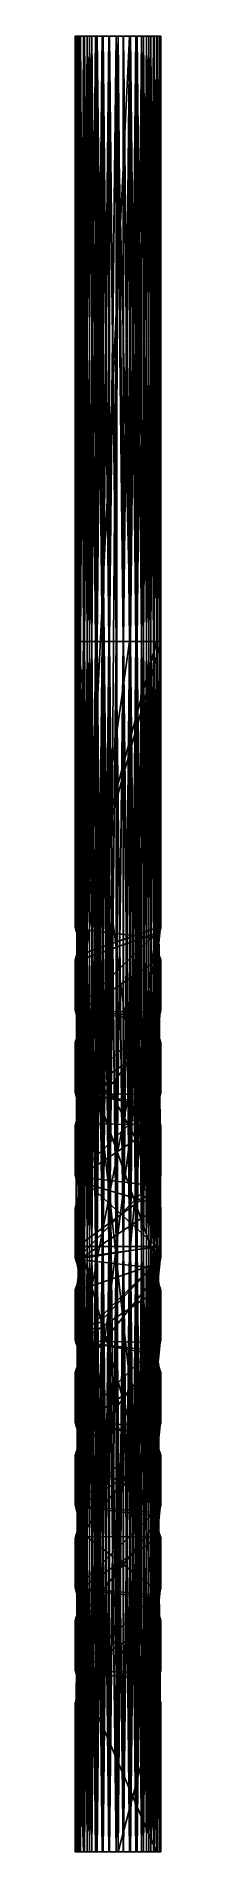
# Model space of a CAD drawing. Extents: x 234 to 504, y 2754 to 8450.
import ezdxf

# ---------------------------------------------------------------- set-up
doc = ezdxf.new("R2010")
doc.units = 0
doc.layers.get('0').update_dxf_attribs({"linetype": 'CONTINUOUS'})

msp = doc.modelspace()

# ---------------------------------------------------------------- linework, layer by layer
at = {"color": 7}
msp.add_polyline3d([(493, 5653.3, -242.2), (492.7, 5652.5, -246.7), (492.7, 6551.3, -246.3), (493, 5653.3, -242.2), (251.3, 5569.3, -276.1), (251.7, 5570.9, -277.3), (249.4, 5381.8, -270), (251.3, 5569.3, -276.1), (251.3, 5310.4, -276.1), (251.7, 5312, -277.3), (249.4, 5122.9, -270), (251.3, 5310.4, -276.1), (490.2, 4869.2, -263), (489.1, 4866.3, -267.2), (490.2, 5039.9, -263), (490.2, 4869.2, -263), (244.6, 4617.9, -238), (244.6, 4618, -235.8), (244.6, 4652.5, -235.8), (244.6, 4617.9, -238), (251.3, 4274.7, -276.1), (251.7, 4276.3, -277.3), (249.4, 4087.2, -270), (251.3, 4274.7, -276.1), (251.3, 4015.8, -276.1), (251.7, 4017.4, -277.3), (249.4, 3828.3, -270), (251.3, 4015.8, -276.1), (251.3, 3756.9, -276.1), (251.7, 3758.4, -277.3), (249.4, 3569.4, -270), (251.3, 3756.9, -276.1), (490.2, 3574.6, -263), (489.1, 3571.7, -267.2), (490.2, 3745.3, -263), (490.2, 3574.6, -263), (482.1, 3263.8, -287), (482.1, 2753.7, -287), (471.8, 2753.7, -305.4), (482.1, 3263.8, -287), (481.9, 3271.6, -287.6), (481.9, 3530.5, -287.6), (482.1, 3522.7, -287), (481.9, 3271.6, -287.6), (482.6, 3517.5, -285.9), (483.2, 3513.2, -284.6), (484.6, 3296.8, -281), (482.6, 3517.5, -285.9), (482.6, 3517.5, -285.9), (484.6, 3296.8, -281), (482.2, 3521.7, -286.8), (482.6, 3517.5, -285.9), (483.2, 3513.2, -284.6), (484.6, 3505.2, -281), (484.6, 3296.8, -281), (483.2, 3513.2, -284.6), (484.6, 3296.8, -281), (484.6, 3505.2, -281), (486.5, 3498, -276.1), (484.6, 3296.8, -281), (484.6, 3296.8, -281), (486.5, 3498, -276.1), (486.5, 3304.1, -276.1), (484.6, 3296.8, -281), (486.5, 3304.1, -276.1), (486.5, 3498, -276.1), (488.4, 3491.6, -270), (486.5, 3304.1, -276.1), (486.5, 3304.1, -276.1), (488.4, 3491.6, -270), (488.4, 3310.4, -270), (486.5, 3304.1, -276.1), (482.2, 3521.7, -286.8), (484.6, 3296.8, -281), (482.1, 3522.7, -287), (482.2, 3521.7, -286.8), (482.1, 3522.7, -287), (484.6, 3296.8, -281), (483.2, 3288.8, -284.6), (482.1, 3522.7, -287), (482.1, 3522.7, -287), (483.2, 3288.8, -284.6), (482.6, 3284.6, -285.9), (482.1, 3522.7, -287), (482.6, 3284.6, -285.9), (482.2, 3280.3, -286.8), (482.1, 3522.7, -287), (482.6, 3284.6, -285.9), (482.1, 3522.7, -287), (482.2, 3280.3, -286.8), (482.1, 3279.4, -287), (482.1, 3522.7, -287), (482.1, 3522.7, -287), (482.1, 3279.4, -287), (481.9, 3271.6, -287.6), (482.1, 3522.7, -287), (488.4, 3310.4, -270), (488.4, 3491.6, -270), (489.1, 3312.7, -267.2), (488.4, 3310.4, -270), (489.1, 3312.7, -267.2), (488.4, 3491.6, -270), (489.1, 3489.3, -267.2), (489.1, 3312.7, -267.2), (489.1, 3312.7, -267.2), (489.1, 3489.3, -267.2), (490.2, 3315.7, -263), (489.1, 3312.7, -267.2), (490.2, 3315.7, -263), (489.1, 3489.3, -267.2), (490.2, 3486.4, -263), (490.2, 3315.7, -263), (490.2, 3315.7, -263), (490.2, 3486.4, -263), (491.7, 3319.6, -255.1), (490.2, 3315.7, -263), (491.7, 3319.6, -255.1), (490.2, 3486.4, -263), (491.7, 3482.4, -255.1), (491.7, 3319.6, -255.1), (491.7, 3319.6, -255.1), (491.7, 3482.4, -255.1), (492.2, 3321.1, -251), (491.7, 3319.6, -255.1), (491.7, 3482.4, -255.1), (492.2, 3481, -251), (492.2, 3321.1, -251), (491.7, 3482.4, -255.1), (492.2, 3321.1, -251), (492.2, 3481, -251), (492.7, 3479.9, -246.7), (492.2, 3321.1, -251), (492.2, 3321.1, -251), (492.7, 3479.9, -246.7), (492.7, 3322.2, -246.7), (492.2, 3321.1, -251), (492.7, 3322.2, -246.7), (492.7, 3479.9, -246.7), (492.7, 3479.8, -246.3), (492.7, 3322.2, -246.7), (492.7, 3322.2, -246.7), (492.7, 3479.8, -246.3), (493, 3323, -242.2), (492.7, 3322.2, -246.7), (493, 3323, -242.2), (492.7, 3479.8, -246.3), (493, 3479.1, -242.2), (493, 3323, -242.2), (493, 3323, -242.2), (493, 3479.1, -242.2), (493.1, 3478.8, -238), (493, 3323, -242.2), (492.7, 3322.3, -225.3), (493, 3322.9, -229.2), (493.1, 3478.8, -233.6), (492.7, 3322.3, -225.3), (493.1, 3478.8, -233.6), (493, 3322.9, -229.2), (493.1, 3323.3, -233.6), (493.1, 3478.8, -233.6), (493.1, 3478.8, -233.6), (493.1, 3323.3, -233.6), (493.1, 3478.8, -238), (493.1, 3478.8, -233.6), (493.1, 3478.8, -238), (493.1, 3323.3, -233.6), (493.1, 3323.3, -238), (493.1, 3478.8, -238), (493.1, 3478.8, -238), (493.1, 3323.3, -238), (493, 3323, -242.2), (493.1, 3478.8, -238), (493.1, 3478.8, -233.6), (493, 3479.1, -229.2), (492.7, 3322.3, -225.3), (493.1, 3478.8, -233.6), (492.7, 3322.3, -225.3), (493, 3479.1, -229.2), (492.7, 3479.8, -225.3), (492.7, 3322.3, -225.3), (492.7, 3322.3, -225.3), (492.7, 3479.8, -225.3), (492.2, 3321.1, -220.6), (492.7, 3322.3, -225.3), (492.2, 3321.1, -220.6), (492.7, 3479.8, -225.3), (492.2, 3481, -220.6), (492.2, 3321.1, -220.6), (492.2, 3321.1, -220.6), (492.2, 3481, -220.6), (491.7, 3319.6, -216.5), (492.2, 3321.1, -220.6), (491.7, 3319.6, -216.5), (492.2, 3481, -220.6), (491, 3317.8, -212.5), (491.7, 3319.6, -216.5), (491, 3317.8, -212.5), (492.2, 3481, -220.6), (491.7, 3482.4, -216.5), (491, 3317.8, -212.5), (491, 3317.8, -212.5), (491.7, 3482.4, -216.5), (491, 3484.3, -212.5), (491, 3317.8, -212.5), (491, 3484.3, -212.5), (489.3, 3488.9, -205), (491, 3317.8, -212.5), (491, 3484.3, -212.5), (491, 3317.8, -212.5), (489.3, 3488.9, -205), (489.1, 3489.3, -204.5), (491, 3317.8, -212.5), (491, 3317.8, -212.5), (489.1, 3489.3, -204.5), (489.3, 3313.2, -205), (491, 3317.8, -212.5), (482.6, 3284.6, -185.7), (483.2, 3288.8, -187), (485.5, 3501.5, -192.9), (482.6, 3284.6, -185.7), (483.2, 3288.8, -187), (483.9, 3292.9, -188.6), (485.5, 3501.5, -192.9), (483.2, 3288.8, -187), (485.5, 3501.5, -192.9), (483.9, 3292.9, -188.6), (485.5, 3300.6, -192.9), (485.5, 3501.5, -192.9), (485.5, 3501.5, -192.9), (485.5, 3300.6, -192.9), (487.4, 3494.7, -198.4), (485.5, 3501.5, -192.9), (487.4, 3494.7, -198.4), (485.5, 3300.6, -192.9), (487.4, 3307.4, -198.4), (487.4, 3494.7, -198.4), (487.4, 3494.7, -198.4), (487.4, 3307.4, -198.4), (489.1, 3489.3, -204.5), (487.4, 3494.7, -198.4), (489.1, 3489.3, -204.5), (487.4, 3307.4, -198.4), (489.1, 3312.8, -204.5), (489.1, 3489.3, -204.5), (489.1, 3489.3, -204.5), (489.1, 3312.8, -204.5), (489.3, 3313.2, -205), (489.1, 3489.3, -204.5), (482.6, 3284.6, -185.7), (485.5, 3501.5, -192.9), (482.1, 3279.4, -184.6), (482.6, 3284.6, -185.7), (482.1, 3279.4, -184.6), (485.5, 3501.5, -192.9), (483.9, 3509.2, -188.6), (482.1, 3279.4, -184.6), (482.1, 3279.4, -184.6), (483.9, 3509.2, -188.6), (483.2, 3513.2, -187), (482.1, 3279.4, -184.6), (482.1, 2753.7, -184.6), (482.1, 3263.8, -184.6), (471.8, 2753.7, -166.2), (482.1, 2753.7, -184.6), (471.8, 2753.7, -166.2), (482.1, 3263.8, -184.6), (481.9, 3267.2, -184.2), (471.8, 2753.7, -166.2), (471.8, 2753.7, -166.2), (481.9, 3267.2, -184.2), (481.9, 3271.6, -184), (471.8, 2753.7, -166.2), (483.2, 3513.2, -187), (482.6, 3517.4, -185.7), (482.1, 3279.4, -184.6), (483.2, 3513.2, -187), (482.1, 3279.4, -184.6), (482.6, 3517.4, -185.7), (482.1, 3522.7, -184.6), (482.1, 3279.4, -184.6), (482.1, 3279.4, -184.6), (482.1, 3522.7, -184.6), (481.9, 3276, -184.2), (482.1, 3279.4, -184.6), (481.9, 3276, -184.2), (482.1, 3522.7, -184.6), (481.9, 3526.1, -184.2), (481.9, 3276, -184.2), (481.9, 3276, -184.2), (481.9, 3526.1, -184.2), (481.9, 3530.5, -184), (481.9, 3276, -184.2), (481.9, 3534.9, -184.2), (481.9, 3785, -184.2), (481.9, 3789.4, -184), (481.9, 3534.9, -184.2), (481.9, 3530.5, -184), (481.9, 3534.9, -184.2), (471.8, 4652.5, -166.2), (481.9, 3530.5, -184), (471.8, 4652.5, -166.2), (481.9, 3534.9, -184.2), (481.9, 3789.4, -184), (471.8, 4652.5, -166.2), (471.8, 4652.5, -166.2), (481.9, 3789.4, -184), (481.9, 4048.3, -184), (471.8, 4652.5, -166.2), (471.8, 4652.5, -166.2), (481.9, 4570.6, -184.2), (482.1, 4574, -184.6), (471.8, 4652.5, -166.2), (482.1, 2753.7, -184.6), (485.5, 3242.6, -192.9), (483.9, 3250.2, -188.6), (482.1, 2753.7, -184.6), (483.9, 3250.2, -188.6), (483.2, 3254.3, -187), (482.1, 2753.7, -184.6), (483.9, 3250.2, -188.6), (482.1, 2753.7, -184.6), (483.2, 3254.3, -187), (482.6, 3258.5, -185.7), (482.1, 2753.7, -184.6), (482.1, 2753.7, -184.6), (482.6, 3258.5, -185.7), (482.1, 3263.8, -184.6), (482.1, 2753.7, -184.6), (491.7, 3223.5, -216.5), (491, 3225.3, -212.5), (489.2, 2753.7, -204.5), (491.7, 3223.5, -216.5), (489.2, 2753.7, -204.5), (491, 3225.3, -212.5), (489.3, 3229.9, -205), (489.2, 2753.7, -204.5), (489.2, 2753.7, -204.5), (489.3, 3229.9, -205), (482.1, 2753.7, -184.6), (489.2, 2753.7, -204.5), (482.1, 2753.7, -184.6), (489.3, 3229.9, -205), (487.4, 3235.7, -198.4), (482.1, 2753.7, -184.6), (482.1, 2753.7, -184.6), (487.4, 3235.7, -198.4), (485.5, 3242.6, -192.9), (482.1, 2753.7, -184.6), (493.1, 3219.8, -233.6), (492.7, 2753.7, -225.3), (493.1, 3219.8, -238), (493.1, 3219.8, -233.6), (493.1, 3219.8, -238), (492.7, 2753.7, -225.3), (492.7, 2753.7, -246.3), (493.1, 3219.8, -238), (493.1, 3219.8, -238), (492.7, 2753.7, -246.3), (493, 3220.2, -242.2), (493.1, 3219.8, -238), (493.1, 3219.8, -233.6), (493, 3220.2, -229.2), (492.7, 2753.7, -225.3), (493.1, 3219.8, -233.6), (492.7, 2753.7, -225.3), (493, 3220.2, -229.2), (492.7, 3220.9, -225.3), (492.7, 2753.7, -225.3), (492.7, 2753.7, -225.3), (492.7, 3220.9, -225.3), (489.2, 2753.7, -204.5), (492.7, 2753.7, -225.3), (489.2, 2753.7, -204.5), (492.7, 3220.9, -225.3), (492.2, 3222.1, -220.6), (489.2, 2753.7, -204.5), (489.2, 2753.7, -204.5), (492.2, 3222.1, -220.6), (491.7, 3223.5, -216.5), (489.2, 2753.7, -204.5), (489.2, 2753.7, -267.1), (490.2, 3227.5, -263), (491.7, 3223.5, -255.1), (489.2, 2753.7, -267.1), (491.7, 3223.5, -255.1), (492.2, 3222.1, -251), (489.2, 2753.7, -267.1), (491.7, 3223.5, -255.1), (489.2, 2753.7, -267.1), (492.2, 3222.1, -251), (492.7, 3220.9, -246.7), (489.2, 2753.7, -267.1), (489.2, 2753.7, -267.1), (492.7, 3220.9, -246.7), (492.7, 2753.7, -246.3), (489.2, 2753.7, -267.1), (492.7, 2753.7, -246.3), (492.7, 3220.9, -246.7), (492.7, 3220.9, -246.3), (492.7, 2753.7, -246.3), (492.7, 2753.7, -246.3), (492.7, 3220.9, -246.3), (493, 3220.2, -242.2), (492.7, 2753.7, -246.3), (483.2, 3254.3, -284.6), (484.6, 3246.3, -281), (482.1, 2753.7, -287), (483.2, 3254.3, -284.6), (482.1, 3263.8, -287), (482.2, 3262.8, -286.8), (482.1, 2753.7, -287), (482.1, 3263.8, -287), (482.1, 2753.7, -287), (482.2, 3262.8, -286.8), (482.6, 3258.5, -285.9), (482.1, 2753.7, -287), (482.1, 2753.7, -287), (482.6, 3258.5, -285.9), (483.2, 3254.3, -284.6), (482.1, 2753.7, -287), (484.6, 3246.3, -281), (486.5, 3239, -276.1), (482.1, 2753.7, -287), (484.6, 3246.3, -281), (482.1, 2753.7, -287), (486.5, 3239, -276.1), (488.4, 3232.7, -270), (482.1, 2753.7, -287), (482.1, 2753.7, -287), (488.4, 3232.7, -270), (489.2, 2753.7, -267.1), (482.1, 2753.7, -287), (489.2, 2753.7, -267.1), (488.4, 3232.7, -270), (489.1, 3230.4, -267.2), (489.2, 2753.7, -267.1), (489.2, 2753.7, -267.1), (489.1, 3230.4, -267.2), (490.2, 3227.5, -263), (489.2, 2753.7, -267.1), (245.5, 3321.1, -251), (245.1, 3322.2, -246.7), (244.8, 3479.1, -242.4), (245.5, 3321.1, -251), (245.5, 3321.1, -251), (244.8, 3479.1, -242.4), (246.1, 3319.6, -255.1), (245.5, 3321.1, -251), (245.1, 3322.2, -246.7), (244.8, 3322.9, -242.4), (244.8, 3479.1, -242.4), (245.1, 3322.2, -246.7), (244.8, 3479.1, -242.4), (244.8, 3322.9, -242.4), (244.6, 3323.3, -238), (244.8, 3479.1, -242.4), (244.8, 3479.1, -242.4), (244.6, 3323.3, -238), (244.6, 3478.8, -238), (244.8, 3479.1, -242.4), (246.1, 3319.6, -255.1), (244.8, 3479.1, -242.4), (246.4, 3318.9, -256.9), (246.1, 3319.6, -255.1), (246.4, 3318.9, -256.9), (244.8, 3479.1, -242.4), (245.1, 3479.9, -246.7), (246.4, 3318.9, -256.9), (246.4, 3318.9, -256.9), (245.1, 3479.9, -246.7), (245.5, 3481, -251), (246.4, 3318.9, -256.9), (245.5, 3481, -251), (246.1, 3482.4, -255.1), (246.4, 3318.9, -256.9), (245.5, 3481, -251), (246.4, 3318.9, -256.9), (246.1, 3482.4, -255.1), (246.4, 3483.2, -256.8), (246.4, 3318.9, -256.9), (246.4, 3318.9, -256.9), (246.4, 3483.2, -256.8), (247.6, 3315.7, -263), (246.4, 3318.9, -256.9), (247.6, 3315.7, -263), (246.4, 3483.2, -256.8), (247.6, 3486.4, -263), (247.6, 3315.7, -263), (247.6, 3315.7, -263), (247.6, 3486.4, -263), (249.4, 3310.4, -270), (247.6, 3315.7, -263), (249.4, 3310.4, -270), (247.6, 3486.4, -263), (249.4, 3491.6, -270), (249.4, 3310.4, -270), (249.4, 3310.4, -270), (249.4, 3491.6, -270), (251.3, 3304.1, -276.1), (249.4, 3310.4, -270), (251.3, 3304.1, -276.1), (249.4, 3491.6, -270), (251.7, 3302.5, -277.3), (251.3, 3304.1, -276.1), (255.8, 3526.1, -287.4), (255.9, 3530.5, -287.6), (253.1, 3296.8, -281), (255.8, 3526.1, -287.4), (255.1, 4061.4, -285.9), (253.1, 4282, -281), (255.6, 4057.1, -286.8), (255.1, 4061.4, -285.9), (255.6, 4057.1, -286.8), (253.1, 4282, -281), (255.8, 4052.7, -287.4), (255.6, 4057.1, -286.8), (255.9, 3530.5, -287.6), (255.8, 3534.9, -287.4), (253.1, 3764.2, -281), (255.9, 3530.5, -287.6), (253.1, 3764.2, -281), (255.8, 3534.9, -287.4), (255.6, 3539.2, -286.8), (253.1, 3764.2, -281), (253.1, 3764.2, -281), (255.6, 3539.2, -286.8), (255.1, 3543.6, -285.9), (253.1, 3764.2, -281), (255.1, 4320.3, -285.9), (253.1, 4540.9, -281), (255.6, 4316, -286.8), (255.1, 4320.3, -285.9), (255.6, 4316, -286.8), (253.1, 4540.9, -281), (255.8, 4311.6, -287.4), (255.6, 4316, -286.8), (255.6, 3262.8, -286.8), (260.4, 2753.7, -296.4), (255.1, 3258.5, -285.9), (255.6, 3262.8, -286.8), (255.1, 3258.5, -285.9), (260.4, 2753.7, -296.4), (254.6, 3254.3, -284.6), (255.1, 3258.5, -285.9), (253.1, 3764.2, -281), (254.6, 3772.2, -284.6), (255.9, 3530.5, -287.6), (253.1, 3764.2, -281), (255.9, 3530.5, -287.6), (254.6, 3772.2, -284.6), (255.1, 3776.4, -285.9), (255.9, 3530.5, -287.6), (255.9, 3530.5, -287.6), (255.1, 3776.4, -285.9), (260.4, 2753.7, -296.4), (255.9, 3530.5, -287.6), (260.4, 2753.7, -296.4), (255.1, 3776.4, -285.9), (255.6, 3780.7, -286.8), (260.4, 2753.7, -296.4), (260.4, 2753.7, -296.4), (255.6, 3780.7, -286.8), (255.8, 3785, -287.4), (260.4, 2753.7, -296.4), (255.6, 3280.3, -286.8), (255.1, 3284.6, -285.9), (255.9, 3530.5, -287.6), (255.6, 3280.3, -286.8), (255.9, 3530.5, -287.6), (255.1, 3284.6, -285.9), (254.6, 3288.8, -284.6), (255.9, 3530.5, -287.6), (255.9, 3530.5, -287.6), (254.6, 3288.8, -284.6), (253.1, 3296.8, -281), (255.9, 3530.5, -287.6), (255.6, 3262.8, -286.8), (255.8, 3267.2, -287.4), (260.4, 2753.7, -296.4), (255.6, 3262.8, -286.8), (260.4, 2753.7, -296.4), (255.8, 3267.2, -287.4), (255.9, 3271.6, -287.6), (260.4, 2753.7, -296.4), (260.4, 2753.7, -296.4), (255.9, 3271.6, -287.6), (255.9, 3530.5, -287.6), (260.4, 2753.7, -296.4), (255.9, 3530.5, -287.6), (255.9, 3271.6, -287.6), (255.8, 3276, -287.4), (255.9, 3530.5, -287.6), (255.9, 3530.5, -287.6), (255.8, 3276, -287.4), (255.6, 3280.3, -286.8), (255.9, 3530.5, -287.6), (255.9, 3789.4, -287.6), (255.8, 3793.8, -287.4), (260.4, 4652.5, -296.4), (255.9, 3789.4, -287.6), (260.4, 4652.5, -296.4), (255.8, 3793.8, -287.4), (255.6, 3798.2, -286.8), (260.4, 4652.5, -296.4), (255.1, 4294.2, -285.9), (255.6, 4298.5, -286.8), (255.9, 4048.3, -287.6), (255.1, 4294.2, -285.9), (255.8, 4052.7, -287.4), (253.1, 4282, -281), (255.9, 4048.3, -287.6), (255.8, 4052.7, -287.4), (255.9, 4048.3, -287.6), (253.1, 4282, -281), (254.6, 4290, -284.6), (255.9, 4048.3, -287.6), (255.9, 4048.3, -287.6), (254.6, 4290, -284.6), (255.1, 4294.2, -285.9), (255.9, 4048.3, -287.6), (255.6, 4557.4, -286.8), (255.8, 4561.8, -287.4), (255.9, 4307.3, -287.6), (255.6, 4557.4, -286.8), (255.6, 4557.4, -286.8), (255.9, 4307.3, -287.6), (255.1, 4553.1, -285.9), (255.6, 4557.4, -286.8), (255.8, 4311.6, -287.4), (253.1, 4540.9, -281), (255.9, 4307.3, -287.6), (255.8, 4311.6, -287.4), (255.9, 4307.3, -287.6), (253.1, 4540.9, -281), (254.6, 4548.9, -284.6), (255.9, 4307.3, -287.6), (255.9, 4307.3, -287.6), (254.6, 4548.9, -284.6), (255.1, 4553.1, -285.9), (255.9, 4307.3, -287.6), (255.6, 3798.2, -286.8), (255.1, 3802.5, -285.9), (260.4, 4652.5, -296.4), (255.6, 3798.2, -286.8), (260.4, 4652.5, -296.4), (255.1, 3802.5, -285.9), (254.6, 3806.7, -284.6), (260.4, 4652.5, -296.4), (260.4, 4652.5, -296.4), (254.6, 3806.7, -284.6), (255.9, 4048.3, -287.6), (260.4, 4652.5, -296.4), (255.9, 4048.3, -287.6), (254.6, 3806.7, -284.6), (253.1, 3814.7, -281), (255.9, 4048.3, -287.6), (255.9, 4048.3, -287.6), (253.1, 3814.7, -281), (255.8, 4044, -287.4), (255.9, 4048.3, -287.6), (255.6, 4298.5, -286.8), (255.8, 4302.9, -287.4), (255.9, 4048.3, -287.6), (255.6, 4298.5, -286.8), (255.9, 4048.3, -287.6), (255.8, 4302.9, -287.4), (255.9, 4307.3, -287.6), (255.9, 4048.3, -287.6), (255.9, 4048.3, -287.6), (255.9, 4307.3, -287.6), (260.4, 4652.5, -296.4), (255.9, 4048.3, -287.6), (260.4, 4652.5, -296.4), (255.9, 4307.3, -287.6), (255.8, 4561.8, -287.4), (260.4, 4652.5, -296.4), (260.4, 4652.5, -296.4), (255.8, 4561.8, -287.4), (255.9, 4566.2, -287.6), (260.4, 4652.5, -296.4), (255.9, 4566.2, -287.6), (255.8, 4570.6, -287.4), (260.4, 4652.5, -296.4), (255.9, 4566.2, -287.6), (260.4, 4652.5, -296.4), (255.8, 4570.6, -287.4), (255.6, 4574.9, -286.8), (260.4, 4652.5, -296.4), (260.4, 4652.5, -296.4), (255.6, 4574.9, -286.8), (255.1, 4579.3, -285.9), (260.4, 4652.5, -296.4), (249.4, 3491.6, -270), (251.3, 3498, -276.1), (251.7, 3302.5, -277.3), (249.4, 3491.6, -270), (251.7, 3302.5, -277.3), (251.3, 3498, -276.1), (251.7, 3499.5, -277.3), (251.7, 3302.5, -277.3), (251.7, 3302.5, -277.3), (251.7, 3499.5, -277.3), (253.1, 3296.8, -281), (251.7, 3302.5, -277.3), (253.1, 3296.8, -281), (251.7, 3499.5, -277.3), (253.1, 3505.2, -281), (253.1, 3296.8, -281), (253.1, 3296.8, -281), (253.1, 3505.2, -281), (254.6, 3513.2, -284.6), (253.1, 3296.8, -281), (254.6, 3513.2, -284.6), (255.1, 3517.4, -285.9), (253.1, 3296.8, -281), (254.6, 3513.2, -284.6), (253.1, 3296.8, -281), (255.1, 3517.4, -285.9), (255.6, 3521.7, -286.8), (253.1, 3296.8, -281), (253.1, 3296.8, -281), (255.6, 3521.7, -286.8), (255.8, 3526.1, -287.4), (253.1, 3296.8, -281), (253.1, 3814.7, -281), (253.1, 4023.1, -281), (254.6, 4031.1, -284.6), (253.1, 3814.7, -281), (254.6, 4031.1, -284.6), (255.1, 4035.3, -285.9), (253.1, 3814.7, -281), (254.6, 4031.1, -284.6), (253.1, 3814.7, -281), (255.1, 4035.3, -285.9), (255.6, 4039.6, -286.8), (253.1, 3814.7, -281), (253.1, 3814.7, -281), (255.6, 4039.6, -286.8), (255.8, 4044, -287.4), (253.1, 3814.7, -281), (249.4, 3232.7, -270), (251.3, 3239, -276.1), (251.7, 2753.7, -277.2), (249.4, 3232.7, -270), (251.7, 2753.7, -277.2), (251.3, 3239, -276.1), (251.7, 3240.6, -277.3), (251.7, 2753.7, -277.2), (251.7, 2753.7, -277.2), (251.7, 3240.6, -277.3), (260.4, 2753.7, -296.4), (251.7, 2753.7, -277.2), (260.4, 2753.7, -296.4), (251.7, 3240.6, -277.3), (253.1, 3246.3, -281), (260.4, 2753.7, -296.4), (260.4, 2753.7, -296.4), (253.1, 3246.3, -281), (254.6, 3254.3, -284.6), (260.4, 2753.7, -296.4), (244.8, 3220.2, -242.4), (245.1, 3220.9, -246.7), (246.4, 2753.7, -256.8), (244.8, 3220.2, -242.4), (246.4, 2753.7, -256.8), (245.1, 3220.9, -246.7), (245.5, 3222.1, -251), (246.4, 2753.7, -256.8), (245.5, 3222.1, -251), (246.1, 3223.5, -255.1), (246.4, 2753.7, -256.8), (245.5, 3222.1, -251), (246.4, 2753.7, -256.8), (246.1, 3223.5, -255.1), (246.4, 3224.2, -256.8), (246.4, 2753.7, -256.8), (246.4, 2753.7, -256.8), (246.4, 3224.2, -256.8), (251.7, 2753.7, -277.2), (246.4, 2753.7, -256.8), (251.7, 2753.7, -277.2), (246.4, 3224.2, -256.8), (247.6, 3227.5, -263), (251.7, 2753.7, -277.2), (251.7, 2753.7, -277.2), (247.6, 3227.5, -263), (249.4, 3232.7, -270), (251.7, 2753.7, -277.2), (245.5, 3222.1, -220.6), (245.1, 3221, -224.9), (246.4, 2753.7, -214.8), (245.5, 3222.1, -220.6), (246.4, 2753.7, -214.8), (245.1, 3221, -224.9), (244.8, 3220.2, -229.2), (246.4, 2753.7, -214.8), (246.4, 2753.7, -214.8), (244.8, 3220.2, -229.2), (244.6, 2753.7, -235.8), (246.4, 2753.7, -214.8), (244.6, 2753.7, -235.8), (244.8, 3220.2, -229.2), (244.6, 3219.8, -235.8), (244.6, 2753.7, -235.8), (244.6, 2753.7, -235.8), (244.6, 3219.8, -235.8), (246.4, 2753.7, -256.8), (244.6, 2753.7, -235.8), (246.4, 2753.7, -256.8), (244.6, 3219.8, -235.8), (244.6, 3219.8, -238), (246.4, 2753.7, -256.8), (246.4, 2753.7, -256.8), (244.6, 3219.8, -238), (244.8, 3220.2, -242.4), (246.4, 2753.7, -256.8), (250.4, 3235.7, -198.4), (248.5, 3229.9, -205), (251.7, 2753.7, -194.4), (250.4, 3235.7, -198.4), (251.7, 2753.7, -194.4), (248.5, 3229.9, -205), (246.8, 3225.3, -212.5), (251.7, 2753.7, -194.4), (251.7, 2753.7, -194.4), (246.8, 3225.3, -212.5), (246.4, 2753.7, -214.8), (251.7, 2753.7, -194.4), (246.4, 2753.7, -214.8), (246.8, 3225.3, -212.5), (246.4, 3224.2, -214.8), (246.4, 2753.7, -214.8), (246.4, 2753.7, -214.8), (246.4, 3224.2, -214.8), (245.5, 3222.1, -220.6), (246.4, 2753.7, -214.8), (255.8, 4570.6, -184.2), (255.9, 4566.2, -184), (260.4, 4652.5, -175.2), (255.8, 4570.6, -184.2), (255.8, 4570.6, -184.2), (260.4, 4652.5, -175.2), (255.6, 4574.9, -184.8), (255.8, 4570.6, -184.2), (253.9, 4587.5, -188.6), (254.6, 4583.5, -187), (260.4, 4652.5, -175.2), (253.9, 4587.5, -188.6), (260.4, 4652.5, -175.2), (254.6, 4583.5, -187), (255.1, 4579.2, -185.7), (260.4, 4652.5, -175.2), (260.4, 4652.5, -175.2), (255.1, 4579.2, -185.7), (255.6, 4574.9, -184.8), (260.4, 4652.5, -175.2), (255.9, 3530.5, -184), (255.8, 3526.1, -184.2), (260.4, 2753.7, -175.2), (255.9, 3530.5, -184), (260.4, 2753.7, -175.2), (255.8, 4561.8, -184.2), (255.9, 4307.3, -184), (260.4, 2753.7, -175.2), (255.9, 4307.3, -184), (255.8, 4561.8, -184.2), (255.6, 4557.4, -184.8), (255.9, 4307.3, -184), (255.9, 4307.3, -184), (255.6, 4557.4, -184.8), (255.1, 4553.1, -185.7), (255.9, 4307.3, -184), (255.9, 4048.4, -184), (255.8, 4043.9, -184.2), (255.9, 3789.4, -184), (255.9, 4048.4, -184), (255.9, 3789.4, -184), (255.8, 4043.9, -184.2), (255.6, 4039.6, -184.8), (255.9, 3789.4, -184), (255.9, 3789.4, -184), (255.6, 4039.6, -184.8), (255.1, 4035.3, -185.7), (255.9, 3789.4, -184), (255.1, 4035.3, -185.7), (254.6, 4031.1, -187), (255.9, 3789.4, -184), (255.1, 4035.3, -185.7), (255.9, 3789.4, -184), (254.6, 4031.1, -187), (253.9, 4027, -188.6), (255.9, 3789.4, -184), (255.9, 3789.4, -184), (253.9, 4027, -188.6), (255.8, 3793.8, -184.2), (255.9, 3789.4, -184), (255.9, 4307.3, -184), (255.8, 4302.9, -184.2), (255.9, 4048.4, -184), (255.9, 4307.3, -184), (255.9, 4048.4, -184), (255.8, 4302.9, -184.2), (255.6, 4298.5, -184.8), (255.9, 4048.4, -184), (255.9, 4048.4, -184), (255.6, 4298.5, -184.8), (255.1, 4294.2, -185.7), (255.9, 4048.4, -184), (255.9, 3271.6, -184), (255.8, 3267.2, -184.2), (260.4, 2753.7, -175.2), (255.9, 3271.6, -184), (255.1, 3517.4, -185.7), (254.6, 3513.2, -187), (255.9, 3271.6, -184), (255.1, 3517.4, -185.7), (255.9, 3271.6, -184), (254.6, 3513.2, -187), (253.9, 3509.2, -188.6), (255.9, 3271.6, -184), (255.9, 3271.6, -184), (253.9, 3509.2, -188.6), (255.8, 3276, -184.2), (255.9, 3271.6, -184), (260.4, 2753.7, -175.2), (255.8, 3526.1, -184.2), (255.9, 3271.6, -184), (260.4, 2753.7, -175.2), (255.9, 3271.6, -184), (255.8, 3526.1, -184.2), (255.6, 3521.7, -184.8), (255.9, 3271.6, -184), (255.9, 3271.6, -184), (255.6, 3521.7, -184.8), (255.1, 3517.4, -185.7), (255.9, 3271.6, -184), (255.8, 3267.2, -184.2), (255.6, 3262.8, -184.8), (260.4, 2753.7, -175.2), (255.8, 3267.2, -184.2), (260.4, 2753.7, -175.2), (255.6, 3262.8, -184.8), (255.1, 3258.5, -185.7), (260.4, 2753.7, -175.2), (260.4, 2753.7, -175.2), (255.1, 3258.5, -185.7), (254.6, 3254.3, -187), (260.4, 2753.7, -175.2), (255.6, 3780.6, -184.8), (255.1, 3776.4, -185.7), (255.9, 3530.5, -184), (255.6, 3780.6, -184.8), (255.9, 4307.3, -184), (255.9, 4048.4, -184), (260.4, 2753.7, -175.2), (255.9, 4307.3, -184), (260.4, 2753.7, -175.2), (255.9, 4048.4, -184), (255.9, 3789.4, -184), (260.4, 2753.7, -175.2), (260.4, 2753.7, -175.2), (255.9, 3789.4, -184), (255.9, 3530.5, -184), (260.4, 2753.7, -175.2), (255.9, 3530.5, -184), (255.9, 3789.4, -184), (255.8, 3785, -184.2), (255.9, 3530.5, -184), (255.9, 3530.5, -184), (255.8, 3785, -184.2), (255.6, 3780.6, -184.8), (255.9, 3530.5, -184), (255.1, 3776.4, -185.7), (254.6, 3772.2, -187), (255.9, 3530.5, -184), (255.1, 3776.4, -185.7), (255.9, 3530.5, -184), (254.6, 3772.2, -187), (253.9, 3768.1, -188.6), (255.9, 3530.5, -184), (255.9, 3530.5, -184), (253.9, 3768.1, -188.6), (255.8, 3534.9, -184.2), (255.9, 3530.5, -184), (254.6, 3254.3, -187), (253.9, 3250.2, -188.6), (260.4, 2753.7, -175.2), (254.6, 3254.3, -187), (260.4, 2753.7, -175.2), (253.9, 3250.2, -188.6), (252.2, 3242.6, -192.9), (260.4, 2753.7, -175.2), (260.4, 2753.7, -175.2), (252.2, 3242.6, -192.9), (251.7, 2753.7, -194.4), (260.4, 2753.7, -175.2), (251.7, 2753.7, -194.4), (252.2, 3242.6, -192.9), (251.7, 3240.6, -194.3), (251.7, 2753.7, -194.4), (251.7, 2753.7, -194.4), (251.7, 3240.6, -194.3), (250.4, 3235.7, -198.4), (251.7, 2753.7, -194.4), (253.9, 4069.7, -188.6), (253.9, 4285.9, -188.6), (252.2, 4278.3, -192.9), (253.9, 4069.7, -188.6), (255.1, 4294.2, -185.7), (254.6, 4290, -187), (255.9, 4048.4, -184), (255.1, 4294.2, -185.7), (255.9, 4048.4, -184), (254.6, 4290, -187), (253.9, 4285.9, -188.6), (255.9, 4048.4, -184), (255.9, 4048.4, -184), (253.9, 4285.9, -188.6), (255.8, 4052.7, -184.2), (255.9, 4048.4, -184), (255.8, 4052.7, -184.2), (253.9, 4285.9, -188.6), (255.6, 4057.1, -184.8), (255.8, 4052.7, -184.2), (253.9, 4069.7, -188.6), (254.6, 4065.6, -187), (253.9, 4285.9, -188.6), (253.9, 4069.7, -188.6), (253.9, 4285.9, -188.6), (254.6, 4065.6, -187), (255.1, 4061.4, -185.7), (253.9, 4285.9, -188.6), (253.9, 4285.9, -188.6), (255.1, 4061.4, -185.7), (255.6, 4057.1, -184.8), (253.9, 4285.9, -188.6), (253.9, 4328.6, -188.6), (253.9, 4544.9, -188.6), (252.2, 4537.2, -192.9), (253.9, 4328.6, -188.6), (255.1, 4553.1, -185.7), (254.6, 4548.9, -187), (255.9, 4307.3, -184), (255.1, 4553.1, -185.7), (255.9, 4307.3, -184), (254.6, 4548.9, -187), (253.9, 4544.9, -188.6), (255.9, 4307.3, -184), (255.9, 4307.3, -184), (253.9, 4544.9, -188.6), (255.8, 4311.7, -184.2), (255.9, 4307.3, -184), (255.8, 4311.7, -184.2), (253.9, 4544.9, -188.6), (255.6, 4316, -184.8), (255.8, 4311.7, -184.2), (253.9, 4328.6, -188.6), (254.6, 4324.5, -187), (253.9, 4544.9, -188.6), (253.9, 4328.6, -188.6), (253.9, 4544.9, -188.6), (254.6, 4324.5, -187), (255.1, 4320.3, -185.7), (253.9, 4544.9, -188.6), (253.9, 4544.9, -188.6), (255.1, 4320.3, -185.7), (255.6, 4316, -184.8), (253.9, 4544.9, -188.6), (254.6, 3547.8, -187), (255.1, 3543.5, -185.7), (253.9, 3768.1, -188.6), (254.6, 3547.8, -187), (253.9, 3768.1, -188.6), (255.1, 3543.5, -185.7), (255.6, 3539.2, -184.8), (253.9, 3768.1, -188.6), (253.9, 3768.1, -188.6), (255.6, 3539.2, -184.8), (255.8, 3534.9, -184.2), (253.9, 3768.1, -188.6), (251.7, 3758.5, -194.3), (251.7, 3561.5, -194.3), (252.2, 3760.4, -192.9), (251.7, 3758.5, -194.3), (252.2, 3760.4, -192.9), (251.7, 3561.5, -194.3), (252.2, 3559.5, -192.9), (252.2, 3760.4, -192.9), (252.2, 3760.4, -192.9), (252.2, 3559.5, -192.9), (253.9, 3768.1, -188.6), (252.2, 3760.4, -192.9), (253.9, 3768.1, -188.6), (252.2, 3559.5, -192.9), (253.9, 3551.8, -188.6), (253.9, 3768.1, -188.6), (253.9, 3768.1, -188.6), (253.9, 3551.8, -188.6), (254.6, 3547.8, -187), (253.9, 3768.1, -188.6), (254.6, 3806.7, -187), (255.1, 3802.5, -185.7), (253.9, 4027, -188.6), (254.6, 3806.7, -187), (253.9, 4027, -188.6), (255.1, 3802.5, -185.7), (255.6, 3798.2, -184.8), (253.9, 4027, -188.6), (253.9, 4027, -188.6), (255.6, 3798.2, -184.8), (255.8, 3793.8, -184.2), (253.9, 4027, -188.6), (254.6, 3288.8, -187), (255.1, 3284.6, -185.7), (253.9, 3509.2, -188.6), (254.6, 3288.8, -187), (253.9, 3509.2, -188.6), (255.1, 3284.6, -185.7), (255.6, 3280.3, -184.8), (253.9, 3509.2, -188.6), (253.9, 3509.2, -188.6), (255.6, 3280.3, -184.8), (255.8, 3276, -184.2), (253.9, 3509.2, -188.6), (248.5, 3313.2, -205), (250.4, 3307.4, -198.4), (251.7, 3499.5, -194.3), (248.5, 3313.2, -205), (251.7, 3499.5, -194.3), (250.4, 3307.4, -198.4), (251.7, 3302.5, -194.3), (251.7, 3499.5, -194.3), (251.7, 3499.5, -194.3), (251.7, 3302.5, -194.3), (252.2, 3501.5, -192.9), (251.7, 3499.5, -194.3), (252.2, 3501.5, -192.9), (251.7, 3302.5, -194.3), (252.2, 3300.6, -192.9), (252.2, 3501.5, -192.9), (252.2, 3501.5, -192.9), (252.2, 3300.6, -192.9), (253.9, 3509.2, -188.6), (252.2, 3501.5, -192.9), (253.9, 3509.2, -188.6), (252.2, 3300.6, -192.9), (253.9, 3292.9, -188.6), (253.9, 3509.2, -188.6), (253.9, 3509.2, -188.6), (253.9, 3292.9, -188.6), (254.6, 3288.8, -187), (253.9, 3509.2, -188.6), (251.7, 3499.5, -194.3), (250.4, 3494.7, -198.4), (248.5, 3313.2, -205), (251.7, 3499.5, -194.3), (248.5, 3313.2, -205), (250.4, 3494.7, -198.4), (248.5, 3488.9, -205), (248.5, 3313.2, -205), (248.5, 3313.2, -205), (248.5, 3488.9, -205), (246.8, 3317.8, -212.5), (248.5, 3313.2, -205), (246.8, 3317.8, -212.5), (248.5, 3488.9, -205), (246.8, 3484.3, -212.5), (246.8, 3317.8, -212.5), (246.8, 3317.8, -212.5), (246.8, 3484.3, -212.5), (246.4, 3318.9, -214.8), (246.8, 3317.8, -212.5), (246.4, 3318.9, -214.8), (246.8, 3484.3, -212.5), (246.4, 3483.2, -214.8), (246.4, 3318.9, -214.8), (246.4, 3318.9, -214.8), (246.4, 3483.2, -214.8), (245.5, 3481, -220.6), (246.4, 3318.9, -214.8), (245.5, 3481, -220.6), (245.1, 3479.9, -224.9), (246.4, 3318.9, -214.8), (245.5, 3481, -220.6), (246.4, 3318.9, -214.8), (245.1, 3479.9, -224.9), (244.8, 3479.1, -229.2), (246.4, 3318.9, -214.8), (246.4, 3318.9, -214.8), (244.8, 3479.1, -229.2), (245.5, 3321.1, -220.6), (246.4, 3318.9, -214.8), (245.5, 3321.1, -220.6), (244.8, 3479.1, -229.2), (245.1, 3322.2, -224.9), (245.5, 3321.1, -220.6), (244.6, 3478.8, -238), (244.6, 3323.3, -238), (244.6, 3478.7, -235.8), (244.6, 3478.8, -238), (244.6, 3478.7, -235.8), (244.6, 3323.3, -238), (244.6, 3323.4, -235.8), (244.6, 3478.7, -235.8), (244.6, 3478.7, -235.8), (244.6, 3323.4, -235.8), (244.8, 3479.1, -229.2), (244.6, 3478.7, -235.8), (244.8, 3479.1, -229.2), (244.6, 3323.4, -235.8), (244.8, 3322.9, -229.2), (244.8, 3479.1, -229.2), (244.8, 3479.1, -229.2), (244.8, 3322.9, -229.2), (245.1, 3322.2, -224.9), (244.8, 3479.1, -229.2), (482.6, 3776.4, -285.9), (483.2, 3772.2, -284.6), (484.6, 3555.7, -281), (482.6, 3776.4, -285.9), (482.6, 3776.4, -285.9), (484.6, 3555.7, -281), (482.2, 3780.7, -286.8), (482.6, 3776.4, -285.9), (483.2, 3772.2, -284.6), (484.6, 3764.2, -281), (484.6, 3555.7, -281), (483.2, 3772.2, -284.6), (484.6, 3555.7, -281), (484.6, 3764.2, -281), (486.5, 3756.9, -276.1), (484.6, 3555.7, -281), (484.6, 3555.7, -281), (486.5, 3756.9, -276.1), (486.5, 3563, -276.1), (484.6, 3555.7, -281), (482.2, 3780.7, -286.8), (484.6, 3555.7, -281), (482.1, 3781.6, -287), (482.2, 3780.7, -286.8), (482.1, 3781.6, -287), (484.6, 3555.7, -281), (483.2, 3547.7, -284.6), (482.1, 3781.6, -287), (482.1, 3781.6, -287), (483.2, 3547.7, -284.6), (482.6, 3543.5, -285.9), (482.1, 3781.6, -287), (482.6, 3543.5, -285.9), (482.2, 3539.2, -286.8), (482.1, 3781.6, -287), (482.6, 3543.5, -285.9), (482.1, 3781.6, -287), (482.2, 3539.2, -286.8), (482.1, 3538.3, -287), (482.1, 3781.6, -287), (482.1, 3781.6, -287), (482.1, 3538.3, -287), (481.9, 3789.4, -287.6), (482.1, 3781.6, -287), (481.9, 3789.4, -287.6), (482.1, 3538.3, -287), (481.9, 3530.5, -287.6), (481.9, 3789.4, -287.6), (481.9, 3789.4, -287.6), (481.9, 3530.5, -287.6), (471.8, 2753.7, -305.4), (481.9, 3789.4, -287.6), (471.8, 2753.7, -305.4), (481.9, 3530.5, -287.6), (481.9, 3271.6, -287.6), (471.8, 2753.7, -305.4), (471.8, 2753.7, -305.4), (481.9, 3271.6, -287.6), (482.1, 3263.8, -287), (471.8, 2753.7, -305.4), (486.5, 3563, -276.1), (486.5, 3756.9, -276.1), (488.4, 3569.4, -270), (486.5, 3563, -276.1), (488.4, 3569.4, -270), (486.5, 3756.9, -276.1), (488.4, 3750.5, -270), (488.4, 3569.4, -270), (488.4, 3569.4, -270), (488.4, 3750.5, -270), (489.1, 3571.7, -267.2), (488.4, 3569.4, -270), (489.1, 3571.7, -267.2), (488.4, 3750.5, -270), (489.1, 3748.2, -267.2), (489.1, 3571.7, -267.2), (489.1, 3571.7, -267.2), (489.1, 3748.2, -267.2), (490.2, 3745.3, -263), (489.1, 3571.7, -267.2), (490.2, 3574.6, -263), (490.2, 3745.3, -263), (491.7, 3578.5, -255.1), (490.2, 3574.6, -263), (491.7, 3578.5, -255.1), (490.2, 3745.3, -263), (491.7, 3741.4, -255.1), (491.7, 3578.5, -255.1), (491.7, 3578.5, -255.1), (491.7, 3741.4, -255.1), (492.2, 3580, -251), (491.7, 3578.5, -255.1), (491.7, 3741.4, -255.1), (492.2, 3739.9, -251), (492.2, 3580, -251), (491.7, 3741.4, -255.1), (492.2, 3580, -251), (492.2, 3739.9, -251), (492.7, 3738.8, -246.7), (492.2, 3580, -251), (492.2, 3580, -251), (492.7, 3738.8, -246.7), (492.7, 3581.1, -246.7), (492.2, 3580, -251), (492.7, 3581.1, -246.7), (492.7, 3738.8, -246.7), (492.7, 3738.7, -246.3), (492.7, 3581.1, -246.7), (492.7, 3581.1, -246.7), (492.7, 3738.7, -246.3), (493, 3581.9, -242.2), (492.7, 3581.1, -246.7), (493, 3581.9, -242.2), (492.7, 3738.7, -246.3), (493, 3738, -242.2), (493, 3581.9, -242.2), (493, 3581.9, -242.2), (493, 3738, -242.2), (493.1, 3737.7, -238), (493, 3581.9, -242.2), (492.7, 3581.2, -225.3), (493, 3581.9, -229.2), (493.1, 3737.7, -233.6), (492.7, 3581.2, -225.3), (493.1, 3737.7, -233.6), (493, 3581.9, -229.2), (493.1, 3582.2, -233.6), (493.1, 3737.7, -233.6), (493.1, 3737.7, -233.6), (493.1, 3582.2, -233.6), (493.1, 3737.7, -238), (493.1, 3737.7, -233.6), (493.1, 3737.7, -238), (493.1, 3582.2, -233.6), (493.1, 3582.2, -238), (493.1, 3737.7, -238), (493.1, 3737.7, -238), (493.1, 3582.2, -238), (493, 3581.9, -242.2), (493.1, 3737.7, -238), (493.1, 3737.7, -233.6), (493, 3738.1, -229.2), (492.7, 3581.2, -225.3), (493.1, 3737.7, -233.6), (492.7, 3581.2, -225.3), (493, 3738.1, -229.2), (492.7, 3738.7, -225.3), (492.7, 3581.2, -225.3), (492.7, 3581.2, -225.3), (492.7, 3738.7, -225.3), (492.2, 3580, -220.6), (492.7, 3581.2, -225.3), (492.2, 3580, -220.6), (492.7, 3738.7, -225.3), (492.2, 3739.9, -220.6), (492.2, 3580, -220.6), (491.7, 3741.4, -216.5), (491, 3576.7, -212.5), (492.2, 3739.9, -220.6), (491.7, 3741.4, -216.5), (492.2, 3739.9, -220.6), (491, 3576.7, -212.5), (491.7, 3578.5, -216.5), (492.2, 3739.9, -220.6), (492.2, 3739.9, -220.6), (491.7, 3578.5, -216.5), (492.2, 3580, -220.6), (492.2, 3739.9, -220.6), (491.7, 3741.4, -216.5), (491, 3743.2, -212.5), (491, 3576.7, -212.5), (491.7, 3741.4, -216.5), (491, 3576.7, -212.5), (491, 3743.2, -212.5), (489.3, 3747.8, -205), (491, 3576.7, -212.5), (491, 3576.7, -212.5), (489.3, 3747.8, -205), (489.1, 3748.2, -204.5), (491, 3576.7, -212.5), (482.6, 3543.5, -185.7), (483.2, 3547.7, -187), (482.1, 3781.6, -184.6), (482.6, 3543.5, -185.7), (481.9, 3785, -184.2), (481.9, 3534.9, -184.2), (482.1, 3781.6, -184.6), (481.9, 3785, -184.2), (482.1, 3781.6, -184.6), (481.9, 3534.9, -184.2), (482.1, 3538.3, -184.6), (482.1, 3781.6, -184.6), (482.1, 3781.6, -184.6), (482.1, 3538.3, -184.6), (482.6, 3543.5, -185.7), (482.1, 3781.6, -184.6), (487.4, 3566.3, -198.4), (489.1, 3571.7, -204.5), (489.1, 3748.2, -204.5), (487.4, 3566.3, -198.4), (489.1, 3748.2, -204.5), (489.1, 3571.7, -204.5), (489.3, 3572.1, -205), (489.1, 3748.2, -204.5), (489.1, 3748.2, -204.5), (489.3, 3572.1, -205), (491, 3576.7, -212.5), (489.1, 3748.2, -204.5), (483.2, 3547.7, -187), (483.9, 3551.8, -188.6), (482.1, 3781.6, -184.6), (483.2, 3547.7, -187), (482.1, 3781.6, -184.6), (483.9, 3551.8, -188.6), (485.5, 3559.5, -192.9), (482.1, 3781.6, -184.6), (482.1, 3781.6, -184.6), (485.5, 3559.5, -192.9), (482.6, 3776.4, -185.7), (482.1, 3781.6, -184.6), (482.6, 3776.4, -185.7), (485.5, 3559.5, -192.9), (483.2, 3772.2, -187), (482.6, 3776.4, -185.7), (489.1, 3748.2, -204.5), (487.4, 3753.6, -198.4), (487.4, 3566.3, -198.4), (489.1, 3748.2, -204.5), (487.4, 3566.3, -198.4), (487.4, 3753.6, -198.4), (485.5, 3760.4, -192.9), (487.4, 3566.3, -198.4), (487.4, 3566.3, -198.4), (485.5, 3760.4, -192.9), (485.5, 3559.5, -192.9), (487.4, 3566.3, -198.4), (485.5, 3559.5, -192.9), (485.5, 3760.4, -192.9), (483.9, 3768.1, -188.6), (485.5, 3559.5, -192.9), (485.5, 3559.5, -192.9), (483.9, 3768.1, -188.6), (483.2, 3772.2, -187), (485.5, 3559.5, -192.9), (245.5, 3580, -251), (245.1, 3581.1, -246.7), (244.8, 3738.1, -242.4), (245.5, 3580, -251), (245.5, 3580, -251), (244.8, 3738.1, -242.4), (246.1, 3578.5, -255.1), (245.5, 3580, -251), (245.1, 3581.1, -246.7), (244.8, 3581.9, -242.4), (244.8, 3738.1, -242.4), (245.1, 3581.1, -246.7), (244.8, 3738.1, -242.4), (244.8, 3581.9, -242.4), (244.6, 3582.2, -238), (244.8, 3738.1, -242.4), (244.8, 3738.1, -242.4), (244.6, 3582.2, -238), (244.6, 3737.7, -238), (244.8, 3738.1, -242.4), (246.1, 3578.5, -255.1), (244.8, 3738.1, -242.4), (246.4, 3577.8, -256.9), (246.1, 3578.5, -255.1), (246.4, 3577.8, -256.9), (244.8, 3738.1, -242.4), (245.1, 3738.8, -246.7), (246.4, 3577.8, -256.9), (246.4, 3577.8, -256.9), (245.1, 3738.8, -246.7), (245.5, 3739.9, -251), (246.4, 3577.8, -256.9), (249.4, 3569.4, -270), (251.7, 3758.4, -277.3), (251.3, 3563, -276.1), (249.4, 3569.4, -270), (255.1, 3543.6, -285.9), (254.6, 3547.7, -284.6), (253.1, 3764.2, -281), (255.1, 3543.6, -285.9), (253.1, 3764.2, -281), (254.6, 3547.7, -284.6), (253.1, 3555.7, -281), (253.1, 3764.2, -281), (253.1, 3764.2, -281), (253.1, 3555.7, -281), (251.7, 3758.4, -277.3), (253.1, 3764.2, -281), (251.7, 3758.4, -277.3), (253.1, 3555.7, -281), (251.7, 3561.5, -277.3), (251.7, 3758.4, -277.3), (251.7, 3758.4, -277.3), (251.7, 3561.5, -277.3), (251.3, 3563, -276.1), (251.7, 3758.4, -277.3), (245.5, 3739.9, -251), (246.1, 3741.4, -255.1), (246.4, 3577.8, -256.9), (245.5, 3739.9, -251), (246.4, 3577.8, -256.9), (246.1, 3741.4, -255.1), (246.4, 3742.1, -256.8), (246.4, 3577.8, -256.9), (246.4, 3577.8, -256.9), (246.4, 3742.1, -256.8), (247.6, 3574.6, -263), (246.4, 3577.8, -256.9), (247.6, 3574.6, -263), (246.4, 3742.1, -256.8), (247.6, 3745.3, -263), (247.6, 3574.6, -263), (247.6, 3574.6, -263), (247.6, 3745.3, -263), (249.4, 3569.4, -270), (247.6, 3574.6, -263), (249.4, 3569.4, -270), (247.6, 3745.3, -263), (249.4, 3750.5, -270), (249.4, 3569.4, -270), (249.4, 3569.4, -270), (249.4, 3750.5, -270), (251.3, 3756.9, -276.1), (249.4, 3569.4, -270), (246.8, 3576.7, -212.5), (248.5, 3572.1, -205), (246.8, 3743.2, -212.5), (246.8, 3576.7, -212.5), (246.8, 3743.2, -212.5), (248.5, 3572.1, -205), (248.5, 3747.8, -205), (246.8, 3743.2, -212.5), (251.7, 3758.5, -194.3), (250.4, 3753.6, -198.4), (251.7, 3561.5, -194.3), (251.7, 3758.5, -194.3), (251.7, 3561.5, -194.3), (250.4, 3753.6, -198.4), (248.5, 3747.8, -205), (251.7, 3561.5, -194.3), (251.7, 3561.5, -194.3), (248.5, 3747.8, -205), (250.4, 3566.3, -198.4), (251.7, 3561.5, -194.3), (250.4, 3566.3, -198.4), (248.5, 3747.8, -205), (248.5, 3572.1, -205), (250.4, 3566.3, -198.4), (246.8, 3576.7, -212.5), (246.8, 3743.2, -212.5), (246.4, 3577.8, -214.8), (246.8, 3576.7, -212.5), (246.4, 3577.8, -214.8), (246.8, 3743.2, -212.5), (246.4, 3742.1, -214.8), (246.4, 3577.8, -214.8), (246.4, 3577.8, -214.8), (246.4, 3742.1, -214.8), (245.5, 3739.9, -220.6), (246.4, 3577.8, -214.8), (245.5, 3739.9, -220.6), (245.1, 3738.8, -224.9), (246.4, 3577.8, -214.8), (245.5, 3739.9, -220.6), (246.4, 3577.8, -214.8), (245.1, 3738.8, -224.9), (244.8, 3738.1, -229.2), (246.4, 3577.8, -214.8), (246.4, 3577.8, -214.8), (244.8, 3738.1, -229.2), (245.5, 3580, -220.6), (246.4, 3577.8, -214.8), (245.5, 3580, -220.6), (244.8, 3738.1, -229.2), (245.1, 3581.1, -224.9), (245.5, 3580, -220.6), (244.6, 3737.7, -238), (244.6, 3582.2, -238), (244.6, 3737.6, -235.8), (244.6, 3737.7, -238), (244.6, 3737.6, -235.8), (244.6, 3582.2, -238), (244.6, 3582.3, -235.8), (244.6, 3737.6, -235.8), (244.6, 3737.6, -235.8), (244.6, 3582.3, -235.8), (244.8, 3738.1, -229.2), (244.6, 3737.6, -235.8), (244.8, 3738.1, -229.2), (244.6, 3582.3, -235.8), (244.8, 3581.9, -229.2), (244.8, 3738.1, -229.2), (244.8, 3738.1, -229.2), (244.8, 3581.9, -229.2), (245.1, 3581.1, -224.9), (244.8, 3738.1, -229.2), (482.2, 4039.6, -286.8), (482.6, 4035.3, -285.9), (482.1, 3797.2, -287), (482.2, 4039.6, -286.8), (486.5, 3821.9, -276.1), (484.6, 3814.7, -281), (486.5, 4015.8, -276.1), (486.5, 3821.9, -276.1), (486.5, 4015.8, -276.1), (484.6, 3814.7, -281), (484.6, 4023.1, -281), (486.5, 4015.8, -276.1), (484.6, 4023.1, -281), (484.6, 3814.7, -281), (483.2, 3806.7, -284.6), (484.6, 4023.1, -281), (484.6, 4023.1, -281), (483.2, 3806.7, -284.6), (482.6, 3802.5, -285.9), (484.6, 4023.1, -281), (482.6, 4035.3, -285.9), (483.2, 4031.1, -284.6), (482.1, 3797.2, -287), (482.6, 4035.3, -285.9), (482.1, 3797.2, -287), (483.2, 4031.1, -284.6), (484.6, 4023.1, -281), (482.1, 3797.2, -287), (482.1, 3797.2, -287), (484.6, 4023.1, -281), (482.2, 3798.2, -286.8), (482.1, 3797.2, -287), (482.2, 3798.2, -286.8), (484.6, 4023.1, -281), (482.6, 3802.5, -285.9), (482.2, 3798.2, -286.8), (486.5, 3821.9, -276.1), (486.5, 4015.8, -276.1), (488.4, 3828.3, -270), (486.5, 3821.9, -276.1), (488.4, 3828.3, -270), (486.5, 4015.8, -276.1), (488.4, 4009.5, -270), (488.4, 3828.3, -270), (488.4, 3828.3, -270), (488.4, 4009.5, -270), (489.1, 3830.6, -267.2), (488.4, 3828.3, -270), (489.1, 3830.6, -267.2), (488.4, 4009.5, -270), (489.1, 4007.2, -267.2), (489.1, 3830.6, -267.2), (489.1, 3830.6, -267.2), (489.1, 4007.2, -267.2), (490.2, 3833.5, -263), (489.1, 3830.6, -267.2), (490.2, 3833.5, -263), (489.1, 4007.2, -267.2), (490.2, 4004.2, -263), (490.2, 3833.5, -263), (490.2, 3833.5, -263), (490.2, 4004.2, -263), (491.7, 3837.5, -255.1), (490.2, 3833.5, -263), (491.7, 3837.5, -255.1), (490.2, 4004.2, -263), (491.7, 4000.3, -255.1), (491.7, 3837.5, -255.1), (491.7, 3837.5, -255.1), (491.7, 4000.3, -255.1), (492.2, 3838.9, -251), (491.7, 3837.5, -255.1), (491.7, 4000.3, -255.1), (492.2, 3998.8, -251), (492.2, 3838.9, -251), (491.7, 4000.3, -255.1), (492.2, 3838.9, -251), (492.2, 3998.8, -251), (492.7, 3997.7, -246.7), (492.2, 3838.9, -251), (492.2, 3838.9, -251), (492.7, 3997.7, -246.7), (492.7, 3840, -246.7), (492.2, 3838.9, -251), (492.7, 3840, -246.7), (492.7, 3997.7, -246.7), (492.7, 3997.6, -246.3), (492.7, 3840, -246.7), (492.7, 3840, -246.7), (492.7, 3997.6, -246.3), (493, 3840.8, -242.2), (492.7, 3840, -246.7), (493, 3840.8, -242.2), (492.7, 3997.6, -246.3), (493, 3997, -242.2), (493, 3840.8, -242.2), (493, 3840.8, -242.2), (493, 3997, -242.2), (493.1, 3996.6, -238), (493, 3840.8, -242.2), (492.7, 3840.1, -225.3), (493, 3840.8, -229.2), (493.1, 3996.6, -233.6), (492.7, 3840.1, -225.3), (493.1, 3996.6, -233.6), (493, 3840.8, -229.2), (493.1, 3841.2, -233.6), (493.1, 3996.6, -233.6), (493.1, 3996.6, -233.6), (493.1, 3841.2, -233.6), (493.1, 3996.6, -238), (493.1, 3996.6, -233.6), (493.1, 3996.6, -238), (493.1, 3841.2, -233.6), (493.1, 3841.2, -238), (493.1, 3996.6, -238), (493.1, 3996.6, -238), (493.1, 3841.2, -238), (493, 3840.8, -242.2), (493.1, 3996.6, -238), (493.1, 3996.6, -233.6), (493, 3997, -229.2), (492.7, 3840.1, -225.3), (493.1, 3996.6, -233.6), (492.7, 3840.1, -225.3), (493, 3997, -229.2), (492.7, 3997.6, -225.3), (492.7, 3840.1, -225.3), (492.7, 3840.1, -225.3), (492.7, 3997.6, -225.3), (492.2, 3838.9, -220.6), (492.7, 3840.1, -225.3), (492.2, 3838.9, -220.6), (492.7, 3997.6, -225.3), (492.2, 3998.8, -220.6), (492.2, 3838.9, -220.6), (492.2, 3838.9, -220.6), (492.2, 3998.8, -220.6), (491.7, 3837.5, -216.5), (492.2, 3838.9, -220.6), (491.7, 3837.5, -216.5), (492.2, 3998.8, -220.6), (491, 3835.7, -212.5), (491.7, 3837.5, -216.5), (491, 3835.7, -212.5), (492.2, 3998.8, -220.6), (491.7, 4000.3, -216.5), (491, 3835.7, -212.5), (491, 3835.7, -212.5), (491.7, 4000.3, -216.5), (491, 4002.1, -212.5), (491, 3835.7, -212.5), (489.1, 3830.6, -204.5), (489.3, 3831.1, -205), (489.1, 4007.1, -204.5), (489.1, 3830.6, -204.5), (489.1, 4007.1, -204.5), (489.3, 3831.1, -205), (491, 3835.7, -212.5), (489.1, 4007.1, -204.5), (489.1, 4007.1, -204.5), (491, 3835.7, -212.5), (489.3, 4006.7, -205), (489.1, 4007.1, -204.5), (489.3, 4006.7, -205), (491, 3835.7, -212.5), (491, 4002.1, -212.5), (489.3, 4006.7, -205), (482.6, 3802.5, -185.7), (483.2, 3806.7, -187), (482.1, 4040.5, -184.6), (482.6, 3802.5, -185.7), (482.1, 4040.5, -184.6), (483.2, 3806.7, -187), (483.9, 3810.7, -188.6), (482.1, 4040.5, -184.6), (482.1, 4040.5, -184.6), (483.9, 3810.7, -188.6), (485.5, 3818.4, -192.9), (482.1, 4040.5, -184.6), (481.9, 4048.3, -184), (481.9, 3789.4, -184), (481.9, 4043.9, -184.2), (481.9, 4048.3, -184), (481.9, 4043.9, -184.2), (481.9, 3789.4, -184), (481.9, 3793.8, -184.2), (481.9, 4043.9, -184.2), (481.9, 4043.9, -184.2), (481.9, 3793.8, -184.2), (482.1, 4040.5, -184.6), (481.9, 4043.9, -184.2), (482.1, 4040.5, -184.6), (481.9, 3793.8, -184.2), (482.1, 3797.2, -184.6), (482.1, 4040.5, -184.6), (482.1, 4040.5, -184.6), (482.1, 3797.2, -184.6), (482.6, 3802.5, -185.7), (482.1, 4040.5, -184.6), (489.1, 3830.6, -204.5), (489.1, 4007.1, -204.5), (487.4, 3825.2, -198.4), (489.1, 3830.6, -204.5), (487.4, 3825.2, -198.4), (489.1, 4007.1, -204.5), (487.4, 4012.5, -198.4), (487.4, 3825.2, -198.4), (487.4, 3825.2, -198.4), (487.4, 4012.5, -198.4), (485.5, 3818.4, -192.9), (487.4, 3825.2, -198.4), (485.5, 3818.4, -192.9), (487.4, 4012.5, -198.4), (485.5, 4019.3, -192.9), (485.5, 3818.4, -192.9), (485.5, 3818.4, -192.9), (485.5, 4019.3, -192.9), (483.9, 4027, -188.6), (485.5, 3818.4, -192.9), (483.9, 4027, -188.6), (483.2, 4031.1, -187), (485.5, 3818.4, -192.9), (483.9, 4027, -188.6), (485.5, 3818.4, -192.9), (483.2, 4031.1, -187), (482.6, 4035.3, -185.7), (485.5, 3818.4, -192.9), (485.5, 3818.4, -192.9), (482.6, 4035.3, -185.7), (482.1, 4040.5, -184.6), (485.5, 3818.4, -192.9), (245.5, 3838.9, -251), (245.1, 3840, -246.7), (244.8, 3997, -242.4), (245.5, 3838.9, -251), (245.5, 3838.9, -251), (244.8, 3997, -242.4), (246.1, 3837.5, -255.1), (245.5, 3838.9, -251), (245.1, 3840, -246.7), (244.8, 3840.8, -242.4), (244.8, 3997, -242.4), (245.1, 3840, -246.7), (244.8, 3997, -242.4), (244.8, 3840.8, -242.4), (244.6, 3841.2, -238), (244.8, 3997, -242.4), (244.8, 3997, -242.4), (244.6, 3841.2, -238), (244.6, 3996.6, -238), (244.8, 3997, -242.4), (246.1, 3837.5, -255.1), (244.8, 3997, -242.4), (246.4, 3836.7, -256.9), (246.1, 3837.5, -255.1), (246.4, 3836.7, -256.9), (244.8, 3997, -242.4), (245.1, 3997.7, -246.7), (246.4, 3836.7, -256.9), (246.4, 3836.7, -256.9), (245.1, 3997.7, -246.7), (245.5, 3998.8, -251), (246.4, 3836.7, -256.9), (249.4, 3828.3, -270), (251.7, 4017.4, -277.3), (251.3, 3821.9, -276.1), (249.4, 3828.3, -270), (253.1, 4023.1, -281), (253.1, 3814.7, -281), (251.7, 4017.4, -277.3), (253.1, 4023.1, -281), (251.7, 4017.4, -277.3), (253.1, 3814.7, -281), (251.7, 3820.4, -277.3), (251.7, 4017.4, -277.3), (251.7, 4017.4, -277.3), (251.7, 3820.4, -277.3), (251.3, 3821.9, -276.1), (251.7, 4017.4, -277.3), (245.5, 3998.8, -251), (246.1, 4000.3, -255.1), (246.4, 3836.7, -256.9), (245.5, 3998.8, -251), (246.4, 3836.7, -256.9), (246.1, 4000.3, -255.1), (246.4, 4001, -256.8), (246.4, 3836.7, -256.9), (246.4, 3836.7, -256.9), (246.4, 4001, -256.8), (247.6, 3833.5, -263), (246.4, 3836.7, -256.9), (247.6, 3833.5, -263), (246.4, 4001, -256.8), (247.6, 4004.2, -263), (247.6, 3833.5, -263), (247.6, 3833.5, -263), (247.6, 4004.2, -263), (249.4, 3828.3, -270), (247.6, 3833.5, -263), (249.4, 3828.3, -270), (247.6, 4004.2, -263), (249.4, 4009.5, -270), (249.4, 3828.3, -270), (249.4, 3828.3, -270), (249.4, 4009.5, -270), (251.3, 4015.8, -276.1), (249.4, 3828.3, -270), (248.5, 3831.1, -205), (251.7, 4017.4, -194.3), (250.4, 4012.5, -198.4), (248.5, 3831.1, -205), (250.4, 4012.5, -198.4), (248.5, 4006.7, -205), (248.5, 3831.1, -205), (250.4, 4012.5, -198.4), (248.5, 3831.1, -205), (248.5, 4006.7, -205), (246.8, 4002.1, -212.5), (248.5, 3831.1, -205), (248.5, 3831.1, -205), (246.8, 4002.1, -212.5), (246.8, 3835.7, -212.5), (248.5, 3831.1, -205), (248.5, 3831.1, -205), (250.4, 3825.2, -198.4), (251.7, 4017.4, -194.3), (248.5, 3831.1, -205), (251.7, 4017.4, -194.3), (250.4, 3825.2, -198.4), (251.7, 3820.4, -194.3), (251.7, 4017.4, -194.3), (251.7, 4017.4, -194.3), (251.7, 3820.4, -194.3), (252.2, 4019.3, -192.9), (251.7, 4017.4, -194.3), (252.2, 4019.3, -192.9), (251.7, 3820.4, -194.3), (252.2, 3818.4, -192.9), (252.2, 4019.3, -192.9), (252.2, 4019.3, -192.9), (252.2, 3818.4, -192.9), (253.9, 4027, -188.6), (252.2, 4019.3, -192.9), (253.9, 4027, -188.6), (252.2, 3818.4, -192.9), (253.9, 3810.7, -188.6), (253.9, 4027, -188.6), (253.9, 4027, -188.6), (253.9, 3810.7, -188.6), (254.6, 3806.7, -187), (253.9, 4027, -188.6), (246.8, 3835.7, -212.5), (246.8, 4002.1, -212.5), (246.4, 3836.8, -214.8), (246.8, 3835.7, -212.5), (246.4, 3836.8, -214.8), (246.8, 4002.1, -212.5), (246.4, 4001, -214.8), (246.4, 3836.8, -214.8), (246.4, 3836.8, -214.8), (246.4, 4001, -214.8), (245.5, 3998.8, -220.6), (246.4, 3836.8, -214.8), (245.5, 3998.8, -220.6), (245.1, 3997.7, -224.9), (246.4, 3836.8, -214.8), (245.5, 3998.8, -220.6), (246.4, 3836.8, -214.8), (245.1, 3997.7, -224.9), (244.8, 3997, -229.2), (246.4, 3836.8, -214.8), (246.4, 3836.8, -214.8), (244.8, 3997, -229.2), (245.5, 3838.9, -220.6), (246.4, 3836.8, -214.8), (245.5, 3838.9, -220.6), (244.8, 3997, -229.2), (245.1, 3840, -224.9), (245.5, 3838.9, -220.6), (244.6, 3996.6, -238), (244.6, 3841.2, -238), (244.6, 3996.6, -235.8), (244.6, 3996.6, -238), (244.6, 3996.6, -235.8), (244.6, 3841.2, -238), (244.6, 3841.2, -235.8), (244.6, 3996.6, -235.8), (244.6, 3996.6, -235.8), (244.6, 3841.2, -235.8), (244.8, 3997, -229.2), (244.6, 3996.6, -235.8), (244.8, 3997, -229.2), (244.6, 3841.2, -235.8), (244.8, 3840.8, -229.2), (244.8, 3997, -229.2), (244.8, 3997, -229.2), (244.8, 3840.8, -229.2), (245.1, 3840, -224.9), (244.8, 3997, -229.2), (482.1, 4299.5, -287), (482.2, 4298.5, -286.8), (484.6, 4073.6, -281), (482.1, 4299.5, -287), (484.6, 4073.6, -281), (482.2, 4298.5, -286.8), (482.6, 4294.2, -285.9), (484.6, 4073.6, -281), (484.6, 4073.6, -281), (482.6, 4294.2, -285.9), (483.2, 4290, -284.6), (484.6, 4073.6, -281), (483.2, 4290, -284.6), (484.6, 4282, -281), (484.6, 4073.6, -281), (483.2, 4290, -284.6), (484.6, 4073.6, -281), (484.6, 4282, -281), (486.5, 4274.7, -276.1), (484.6, 4073.6, -281), (484.6, 4073.6, -281), (486.5, 4274.7, -276.1), (486.5, 4080.9, -276.1), (484.6, 4073.6, -281), (484.6, 4073.6, -281), (483.2, 4065.6, -284.6), (482.1, 4299.5, -287), (484.6, 4073.6, -281), (482.1, 4299.5, -287), (483.2, 4065.6, -284.6), (482.6, 4061.4, -285.9), (482.1, 4299.5, -287), (482.1, 4299.5, -287), (482.6, 4061.4, -285.9), (482.2, 4057.1, -286.8), (482.1, 4299.5, -287), (486.5, 4080.9, -276.1), (486.5, 4274.7, -276.1), (488.4, 4087.2, -270), (486.5, 4080.9, -276.1), (488.4, 4087.2, -270), (486.5, 4274.7, -276.1), (488.4, 4268.4, -270), (488.4, 4087.2, -270), (488.4, 4087.2, -270), (488.4, 4268.4, -270), (489.1, 4089.5, -267.2), (488.4, 4087.2, -270), (489.1, 4089.5, -267.2), (488.4, 4268.4, -270), (489.1, 4266.1, -267.2), (489.1, 4089.5, -267.2), (489.1, 4089.5, -267.2), (489.1, 4266.1, -267.2), (490.2, 4092.4, -263), (489.1, 4089.5, -267.2), (490.2, 4092.4, -263), (489.1, 4266.1, -267.2), (490.2, 4263.2, -263), (490.2, 4092.4, -263), (490.2, 4092.4, -263), (490.2, 4263.2, -263), (491.7, 4096.4, -255.1), (490.2, 4092.4, -263), (491.7, 4096.4, -255.1), (490.2, 4263.2, -263), (491.7, 4259.2, -255.1), (491.7, 4096.4, -255.1), (491.7, 4096.4, -255.1), (491.7, 4259.2, -255.1), (492.2, 4097.8, -251), (491.7, 4096.4, -255.1), (491.7, 4259.2, -255.1), (492.2, 4257.8, -251), (492.2, 4097.8, -251), (491.7, 4259.2, -255.1), (492.2, 4097.8, -251), (492.2, 4257.8, -251), (492.7, 4256.6, -246.7), (492.2, 4097.8, -251), (492.2, 4097.8, -251), (492.7, 4256.6, -246.7), (492.7, 4099, -246.7), (492.2, 4097.8, -251), (492.7, 4099, -246.7), (492.7, 4256.6, -246.7), (492.7, 4256.6, -246.3), (492.7, 4099, -246.7), (492.7, 4099, -246.7), (492.7, 4256.6, -246.3), (493, 4099.7, -242.2), (492.7, 4099, -246.7), (493, 4099.7, -242.2), (492.7, 4256.6, -246.3), (493, 4255.9, -242.2), (493, 4099.7, -242.2), (493, 4099.7, -242.2), (493, 4255.9, -242.2), (493.1, 4255.5, -238), (493, 4099.7, -242.2), (492.7, 4099, -225.3), (493, 4099.7, -229.2), (493.1, 4255.5, -233.6), (492.7, 4099, -225.3), (493.1, 4255.5, -233.6), (493, 4099.7, -229.2), (493.1, 4100.1, -233.6), (493.1, 4255.5, -233.6), (493.1, 4255.5, -233.6), (493.1, 4100.1, -233.6), (493.1, 4255.5, -238), (493.1, 4255.5, -233.6), (493.1, 4255.5, -238), (493.1, 4100.1, -233.6), (493.1, 4100.1, -238), (493.1, 4255.5, -238), (493.1, 4255.5, -238), (493.1, 4100.1, -238), (493, 4099.7, -242.2), (493.1, 4255.5, -238), (493.1, 4255.5, -233.6), (493, 4255.9, -229.2), (492.7, 4099, -225.3), (493.1, 4255.5, -233.6), (492.7, 4099, -225.3), (493, 4255.9, -229.2), (492.7, 4256.6, -225.3), (492.7, 4099, -225.3), (492.7, 4099, -225.3), (492.7, 4256.6, -225.3), (492.2, 4097.9, -220.6), (492.7, 4099, -225.3), (492.2, 4097.9, -220.6), (492.7, 4256.6, -225.3), (492.2, 4257.7, -220.6), (492.2, 4097.9, -220.6), (492.2, 4097.9, -220.6), (492.2, 4257.7, -220.6), (491.7, 4096.4, -216.5), (492.2, 4097.9, -220.6), (491.7, 4096.4, -216.5), (492.2, 4257.7, -220.6), (491, 4094.6, -212.5), (491.7, 4096.4, -216.5), (491, 4094.6, -212.5), (492.2, 4257.7, -220.6), (491.7, 4259.2, -216.5), (491, 4094.6, -212.5), (491, 4094.6, -212.5), (491.7, 4259.2, -216.5), (491, 4261, -212.5), (491, 4094.6, -212.5), (491, 4261, -212.5), (489.3, 4265.6, -205), (491, 4094.6, -212.5), (491, 4261, -212.5), (491, 4094.6, -212.5), (489.3, 4265.6, -205), (489.1, 4266, -204.5), (491, 4094.6, -212.5), (491, 4094.6, -212.5), (489.1, 4266, -204.5), (489.3, 4090, -205), (491, 4094.6, -212.5), (482.6, 4061.4, -185.7), (483.2, 4065.6, -187), (485.5, 4278.3, -192.9), (482.6, 4061.4, -185.7), (483.2, 4065.6, -187), (483.9, 4069.7, -188.6), (485.5, 4278.3, -192.9), (483.2, 4065.6, -187), (485.5, 4278.3, -192.9), (483.9, 4069.7, -188.6), (485.5, 4077.3, -192.9), (485.5, 4278.3, -192.9), (485.5, 4278.3, -192.9), (485.5, 4077.3, -192.9), (487.4, 4271.4, -198.4), (485.5, 4278.3, -192.9), (487.4, 4271.4, -198.4), (485.5, 4077.3, -192.9), (487.4, 4084.2, -198.4), (487.4, 4271.4, -198.4), (487.4, 4271.4, -198.4), (487.4, 4084.2, -198.4), (489.1, 4266, -204.5), (487.4, 4271.4, -198.4), (489.1, 4266, -204.5), (487.4, 4084.2, -198.4), (489.1, 4089.6, -204.5), (489.1, 4266, -204.5), (489.1, 4266, -204.5), (489.1, 4089.6, -204.5), (489.3, 4090, -205), (489.1, 4266, -204.5), (481.9, 4311.7, -184.2), (471.8, 4652.5, -166.2), (481.9, 4307.3, -184), (481.9, 4311.7, -184.2), (481.9, 4307.3, -184), (471.8, 4652.5, -166.2), (481.9, 4048.3, -184), (481.9, 4307.3, -184), (481.9, 4307.3, -184), (481.9, 4048.3, -184), (481.9, 4302.9, -184.2), (481.9, 4307.3, -184), (481.9, 4302.9, -184.2), (481.9, 4048.3, -184), (481.9, 4052.7, -184.2), (481.9, 4302.9, -184.2), (481.9, 4302.9, -184.2), (481.9, 4052.7, -184.2), (482.1, 4299.5, -184.6), (481.9, 4302.9, -184.2), (482.1, 4299.5, -184.6), (481.9, 4052.7, -184.2), (482.1, 4056.1, -184.6), (482.1, 4299.5, -184.6), (482.1, 4299.5, -184.6), (482.1, 4056.1, -184.6), (482.6, 4294.2, -185.7), (482.1, 4299.5, -184.6), (482.6, 4294.2, -185.7), (482.1, 4056.1, -184.6), (483.2, 4290, -187), (482.6, 4294.2, -185.7), (482.6, 4061.4, -185.7), (485.5, 4278.3, -192.9), (482.1, 4056.1, -184.6), (482.6, 4061.4, -185.7), (482.1, 4056.1, -184.6), (485.5, 4278.3, -192.9), (483.9, 4285.9, -188.6), (482.1, 4056.1, -184.6), (482.1, 4056.1, -184.6), (483.9, 4285.9, -188.6), (483.2, 4290, -187), (482.1, 4056.1, -184.6), (245.5, 4097.9, -251), (245.1, 4099, -246.7), (244.8, 4255.9, -242.4), (245.5, 4097.9, -251), (245.5, 4097.9, -251), (244.8, 4255.9, -242.4), (246.1, 4096.4, -255.1), (245.5, 4097.9, -251), (245.1, 4099, -246.7), (244.8, 4099.7, -242.4), (244.8, 4255.9, -242.4), (245.1, 4099, -246.7), (244.8, 4255.9, -242.4), (244.8, 4099.7, -242.4), (244.6, 4100.1, -238), (244.8, 4255.9, -242.4), (244.8, 4255.9, -242.4), (244.6, 4100.1, -238), (244.6, 4255.5, -238), (244.8, 4255.9, -242.4), (246.1, 4096.4, -255.1), (244.8, 4255.9, -242.4), (246.4, 4095.6, -256.9), (246.1, 4096.4, -255.1), (246.4, 4095.6, -256.9), (244.8, 4255.9, -242.4), (245.1, 4256.6, -246.7), (246.4, 4095.6, -256.9), (246.4, 4095.6, -256.9), (245.1, 4256.6, -246.7), (245.5, 4257.7, -251), (246.4, 4095.6, -256.9), (249.4, 4087.2, -270), (251.7, 4276.3, -277.3), (251.3, 4080.9, -276.1), (249.4, 4087.2, -270), (255.1, 4061.4, -285.9), (254.6, 4065.6, -284.6), (253.1, 4282, -281), (255.1, 4061.4, -285.9), (253.1, 4282, -281), (254.6, 4065.6, -284.6), (253.1, 4073.6, -281), (253.1, 4282, -281), (253.1, 4282, -281), (253.1, 4073.6, -281), (251.7, 4276.3, -277.3), (253.1, 4282, -281), (251.7, 4276.3, -277.3), (253.1, 4073.6, -281), (251.7, 4079.3, -277.3), (251.7, 4276.3, -277.3), (251.7, 4276.3, -277.3), (251.7, 4079.3, -277.3), (251.3, 4080.9, -276.1), (251.7, 4276.3, -277.3), (245.5, 4257.7, -251), (246.1, 4259.2, -255.1), (246.4, 4095.6, -256.9), (245.5, 4257.7, -251), (246.4, 4095.6, -256.9), (246.1, 4259.2, -255.1), (246.4, 4259.9, -256.8), (246.4, 4095.6, -256.9), (246.4, 4095.6, -256.9), (246.4, 4259.9, -256.8), (247.6, 4092.4, -263), (246.4, 4095.6, -256.9), (247.6, 4092.4, -263), (246.4, 4259.9, -256.8), (247.6, 4263.2, -263), (247.6, 4092.4, -263), (247.6, 4092.4, -263), (247.6, 4263.2, -263), (249.4, 4087.2, -270), (247.6, 4092.4, -263), (249.4, 4087.2, -270), (247.6, 4263.2, -263), (249.4, 4268.4, -270), (249.4, 4087.2, -270), (249.4, 4087.2, -270), (249.4, 4268.4, -270), (251.3, 4274.7, -276.1), (249.4, 4087.2, -270), (248.5, 4090, -205), (250.4, 4084.2, -198.4), (251.7, 4276.3, -194.3), (248.5, 4090, -205), (251.7, 4276.3, -194.3), (250.4, 4084.2, -198.4), (251.7, 4079.3, -194.3), (251.7, 4276.3, -194.3), (251.7, 4276.3, -194.3), (251.7, 4079.3, -194.3), (252.2, 4278.3, -192.9), (251.7, 4276.3, -194.3), (252.2, 4278.3, -192.9), (251.7, 4079.3, -194.3), (252.2, 4077.3, -192.9), (252.2, 4278.3, -192.9), (252.2, 4278.3, -192.9), (252.2, 4077.3, -192.9), (253.9, 4069.7, -188.6), (252.2, 4278.3, -192.9), (251.7, 4276.3, -194.3), (250.4, 4271.4, -198.4), (248.5, 4090, -205), (251.7, 4276.3, -194.3), (248.5, 4090, -205), (250.4, 4271.4, -198.4), (248.5, 4265.6, -205), (248.5, 4090, -205), (248.5, 4090, -205), (248.5, 4265.6, -205), (246.8, 4094.6, -212.5), (248.5, 4090, -205), (246.8, 4094.6, -212.5), (248.5, 4265.6, -205), (246.8, 4261, -212.5), (246.8, 4094.6, -212.5), (246.8, 4094.6, -212.5), (246.8, 4261, -212.5), (246.4, 4095.7, -214.8), (246.8, 4094.6, -212.5), (246.4, 4095.7, -214.8), (246.8, 4261, -212.5), (246.4, 4259.9, -214.8), (246.4, 4095.7, -214.8), (246.4, 4095.7, -214.8), (246.4, 4259.9, -214.8), (245.5, 4257.7, -220.6), (246.4, 4095.7, -214.8), (245.5, 4257.7, -220.6), (245.1, 4256.6, -224.9), (246.4, 4095.7, -214.8), (245.5, 4257.7, -220.6), (246.4, 4095.7, -214.8), (245.1, 4256.6, -224.9), (244.8, 4255.9, -229.2), (246.4, 4095.7, -214.8), (246.4, 4095.7, -214.8), (244.8, 4255.9, -229.2), (245.5, 4097.9, -220.6), (246.4, 4095.7, -214.8), (245.5, 4097.9, -220.6), (244.8, 4255.9, -229.2), (245.1, 4099, -224.9), (245.5, 4097.9, -220.6), (244.6, 4255.5, -238), (244.6, 4100.1, -238), (244.6, 4255.5, -235.8), (244.6, 4255.5, -238), (244.6, 4255.5, -235.8), (244.6, 4100.1, -238), (244.6, 4100.1, -235.8), (244.6, 4255.5, -235.8), (244.6, 4255.5, -235.8), (244.6, 4100.1, -235.8), (244.8, 4255.9, -229.2), (244.6, 4255.5, -235.8), (244.8, 4255.9, -229.2), (244.6, 4100.1, -235.8), (244.8, 4099.7, -229.2), (244.8, 4255.9, -229.2), (244.8, 4255.9, -229.2), (244.8, 4099.7, -229.2), (245.1, 4099, -224.9), (244.8, 4255.9, -229.2), (482.6, 4553.1, -285.9), (483.2, 4548.9, -284.6), (484.6, 4332.5, -281), (482.6, 4553.1, -285.9), (482.6, 4553.1, -285.9), (484.6, 4332.5, -281), (482.2, 4557.4, -286.8), (482.6, 4553.1, -285.9), (483.2, 4548.9, -284.6), (484.6, 4540.9, -281), (484.6, 4332.5, -281), (483.2, 4548.9, -284.6), (484.6, 4332.5, -281), (484.6, 4540.9, -281), (486.5, 4533.7, -276.1), (484.6, 4332.5, -281), (484.6, 4332.5, -281), (486.5, 4533.7, -276.1), (486.5, 4339.8, -276.1), (484.6, 4332.5, -281), (482.2, 4557.4, -286.8), (484.6, 4332.5, -281), (482.1, 4558.4, -287), (482.2, 4557.4, -286.8), (482.1, 4558.4, -287), (484.6, 4332.5, -281), (483.2, 4324.5, -284.6), (482.1, 4558.4, -287), (482.1, 4558.4, -287), (483.2, 4324.5, -284.6), (482.6, 4320.3, -285.9), (482.1, 4558.4, -287), (482.2, 4057.1, -286.8), (482.1, 4056.1, -287), (482.1, 4299.5, -287), (482.2, 4057.1, -286.8), (482.1, 4299.5, -287), (482.1, 4056.1, -287), (481.9, 4048.3, -287.6), (482.1, 4299.5, -287), (482.1, 4299.5, -287), (481.9, 4048.3, -287.6), (481.9, 4307.3, -287.6), (482.1, 4299.5, -287), (481.9, 4307.3, -287.6), (481.9, 4048.3, -287.6), (471.8, 4652.5, -305.4), (481.9, 4307.3, -287.6), (481.9, 4307.3, -287.6), (471.8, 4652.5, -305.4), (482.1, 4315.1, -287), (481.9, 4307.3, -287.6), (482.1, 4315.1, -287), (471.8, 4652.5, -305.4), (482.1, 4558.4, -287), (482.1, 4315.1, -287), (482.1, 4315.1, -287), (482.1, 4558.4, -287), (482.2, 4316, -286.8), (482.1, 4315.1, -287), (482.2, 4316, -286.8), (482.1, 4558.4, -287), (482.6, 4320.3, -285.9), (482.2, 4316, -286.8), (486.5, 4339.8, -276.1), (486.5, 4533.7, -276.1), (488.4, 4346.1, -270), (486.5, 4339.8, -276.1), (488.4, 4346.1, -270), (486.5, 4533.7, -276.1), (488.4, 4527.3, -270), (488.4, 4346.1, -270), (488.4, 4346.1, -270), (488.4, 4527.3, -270), (489.1, 4348.4, -267.2), (488.4, 4346.1, -270), (489.1, 4348.4, -267.2), (488.4, 4527.3, -270), (489.1, 4525, -267.2), (489.1, 4348.4, -267.2), (489.1, 4348.4, -267.2), (489.1, 4525, -267.2), (490.2, 4351.4, -263), (489.1, 4348.4, -267.2), (490.2, 4351.4, -263), (489.1, 4525, -267.2), (490.2, 4522.1, -263), (490.2, 4351.4, -263), (490.2, 4351.4, -263), (490.2, 4522.1, -263), (491.7, 4355.3, -255.1), (490.2, 4351.4, -263), (491.7, 4355.3, -255.1), (490.2, 4522.1, -263), (491.7, 4518.1, -255.1), (491.7, 4355.3, -255.1), (491.7, 4355.3, -255.1), (491.7, 4518.1, -255.1), (492.2, 4356.8, -251), (491.7, 4355.3, -255.1), (491.7, 4518.1, -255.1), (492.2, 4516.7, -251), (492.2, 4356.8, -251), (491.7, 4518.1, -255.1), (492.2, 4356.8, -251), (492.2, 4516.7, -251), (492.7, 4515.6, -246.7), (492.2, 4356.8, -251), (492.2, 4356.8, -251), (492.7, 4515.6, -246.7), (492.7, 4357.9, -246.7), (492.2, 4356.8, -251), (492.7, 4357.9, -246.7), (492.7, 4515.6, -246.7), (492.7, 4515.5, -246.3), (492.7, 4357.9, -246.7), (492.7, 4357.9, -246.7), (492.7, 4515.5, -246.3), (493, 4358.7, -242.2), (492.7, 4357.9, -246.7), (493, 4358.7, -242.2), (492.7, 4515.5, -246.3), (493, 4514.8, -242.2), (493, 4358.7, -242.2), (493, 4358.7, -242.2), (493, 4514.8, -242.2), (493.1, 4514.4, -238), (493, 4358.7, -242.2), (492.7, 4358, -225.3), (493, 4358.6, -229.2), (493.1, 4514.4, -233.6), (492.7, 4358, -225.3), (493.1, 4514.4, -233.6), (493, 4358.6, -229.2), (493.1, 4359, -233.6), (493.1, 4514.4, -233.6), (493.1, 4514.4, -233.6), (493.1, 4359, -233.6), (493.1, 4514.4, -238), (493.1, 4514.4, -233.6), (493.1, 4514.4, -238), (493.1, 4359, -233.6), (493.1, 4359, -238), (493.1, 4514.4, -238), (493.1, 4514.4, -238), (493.1, 4359, -238), (493, 4358.7, -242.2), (493.1, 4514.4, -238), (493.1, 4514.4, -233.6), (493, 4514.8, -229.2), (492.7, 4358, -225.3), (493.1, 4514.4, -233.6), (492.7, 4358, -225.3), (493, 4514.8, -229.2), (492.7, 4515.5, -225.3), (492.7, 4358, -225.3), (492.7, 4358, -225.3), (492.7, 4515.5, -225.3), (492.2, 4356.8, -220.6), (492.7, 4358, -225.3), (492.2, 4356.8, -220.6), (492.7, 4515.5, -225.3), (492.2, 4516.7, -220.6), (492.2, 4356.8, -220.6), (492.2, 4356.8, -220.6), (492.2, 4516.7, -220.6), (491.7, 4355.3, -216.5), (492.2, 4356.8, -220.6), (491.7, 4355.3, -216.5), (492.2, 4516.7, -220.6), (491, 4353.5, -212.5), (491.7, 4355.3, -216.5), (491, 4353.5, -212.5), (492.2, 4516.7, -220.6), (491.7, 4518.1, -216.5), (491, 4353.5, -212.5), (491, 4353.5, -212.5), (491.7, 4518.1, -216.5), (491, 4519.9, -212.5), (491, 4353.5, -212.5), (491, 4519.9, -212.5), (489.3, 4524.6, -205), (491, 4353.5, -212.5), (491, 4519.9, -212.5), (491, 4353.5, -212.5), (489.3, 4524.6, -205), (489.1, 4525, -204.5), (491, 4353.5, -212.5), (491, 4353.5, -212.5), (489.1, 4525, -204.5), (489.3, 4348.9, -205), (491, 4353.5, -212.5), (482.6, 4320.3, -185.7), (483.2, 4324.5, -187), (485.5, 4537.2, -192.9), (482.6, 4320.3, -185.7), (483.2, 4324.5, -187), (483.9, 4328.6, -188.6), (485.5, 4537.2, -192.9), (483.2, 4324.5, -187), (485.5, 4537.2, -192.9), (483.9, 4328.6, -188.6), (485.5, 4336.3, -192.9), (485.5, 4537.2, -192.9), (485.5, 4537.2, -192.9), (485.5, 4336.3, -192.9), (487.4, 4530.4, -198.4), (485.5, 4537.2, -192.9), (487.4, 4530.4, -198.4), (485.5, 4336.3, -192.9), (487.4, 4343.1, -198.4), (487.4, 4530.4, -198.4), (487.4, 4530.4, -198.4), (487.4, 4343.1, -198.4), (489.1, 4525, -204.5), (487.4, 4530.4, -198.4), (489.1, 4525, -204.5), (487.4, 4343.1, -198.4), (489.1, 4348.5, -204.5), (489.1, 4525, -204.5), (489.1, 4525, -204.5), (489.1, 4348.5, -204.5), (489.3, 4348.9, -205), (489.1, 4525, -204.5), (483.2, 4548.9, -187), (482.6, 4553.1, -185.7), (482.1, 4315.1, -184.6), (483.2, 4548.9, -187), (482.1, 4315.1, -184.6), (482.6, 4553.1, -185.7), (482.1, 4558.4, -184.6), (482.1, 4315.1, -184.6), (482.1, 4315.1, -184.6), (482.1, 4558.4, -184.6), (481.9, 4311.7, -184.2), (482.1, 4315.1, -184.6), (481.9, 4311.7, -184.2), (482.1, 4558.4, -184.6), (481.9, 4561.8, -184.2), (481.9, 4311.7, -184.2), (481.9, 4311.7, -184.2), (481.9, 4561.8, -184.2), (471.8, 4652.5, -166.2), (481.9, 4311.7, -184.2), (471.8, 4652.5, -166.2), (481.9, 4561.8, -184.2), (481.9, 4566.2, -184), (471.8, 4652.5, -166.2), (471.8, 4652.5, -166.2), (481.9, 4566.2, -184), (481.9, 4570.6, -184.2), (471.8, 4652.5, -166.2), (482.6, 4320.3, -185.7), (485.5, 4537.2, -192.9), (482.1, 4315.1, -184.6), (482.6, 4320.3, -185.7), (482.1, 4315.1, -184.6), (485.5, 4537.2, -192.9), (483.9, 4544.9, -188.6), (482.1, 4315.1, -184.6), (482.1, 4315.1, -184.6), (483.9, 4544.9, -188.6), (483.2, 4548.9, -187), (482.1, 4315.1, -184.6), (245.5, 4356.8, -251), (245.1, 4357.9, -246.7), (244.8, 4514.8, -242.4), (245.5, 4356.8, -251), (245.5, 4356.8, -251), (244.8, 4514.8, -242.4), (246.1, 4355.3, -255.1), (245.5, 4356.8, -251), (245.1, 4357.9, -246.7), (244.8, 4358.6, -242.4), (244.8, 4514.8, -242.4), (245.1, 4357.9, -246.7), (244.8, 4514.8, -242.4), (244.8, 4358.6, -242.4), (244.6, 4359, -238), (244.8, 4514.8, -242.4), (244.8, 4514.8, -242.4), (244.6, 4359, -238), (244.6, 4514.4, -238), (244.8, 4514.8, -242.4), (246.1, 4355.3, -255.1), (244.8, 4514.8, -242.4), (246.4, 4354.6, -256.9), (246.1, 4355.3, -255.1), (246.4, 4354.6, -256.9), (244.8, 4514.8, -242.4), (245.1, 4515.6, -246.7), (246.4, 4354.6, -256.9), (246.4, 4354.6, -256.9), (245.1, 4515.6, -246.7), (245.5, 4516.7, -251), (246.4, 4354.6, -256.9), (245.5, 4516.7, -251), (246.1, 4518.1, -255.1), (246.4, 4354.6, -256.9), (245.5, 4516.7, -251), (246.4, 4354.6, -256.9), (246.1, 4518.1, -255.1), (246.4, 4518.9, -256.8), (246.4, 4354.6, -256.9), (246.4, 4354.6, -256.9), (246.4, 4518.9, -256.8), (247.6, 4351.4, -263), (246.4, 4354.6, -256.9), (247.6, 4351.4, -263), (246.4, 4518.9, -256.8), (247.6, 4522.1, -263), (247.6, 4351.4, -263), (247.6, 4351.4, -263), (247.6, 4522.1, -263), (249.4, 4346.1, -270), (247.6, 4351.4, -263), (249.4, 4346.1, -270), (247.6, 4522.1, -263), (249.4, 4527.3, -270), (249.4, 4346.1, -270), (249.4, 4346.1, -270), (249.4, 4527.3, -270), (251.3, 4339.8, -276.1), (249.4, 4346.1, -270), (251.3, 4339.8, -276.1), (249.4, 4527.3, -270), (251.7, 4338.2, -277.3), (251.3, 4339.8, -276.1), (255.1, 4320.3, -285.9), (254.6, 4324.5, -284.6), (253.1, 4540.9, -281), (255.1, 4320.3, -285.9), (253.1, 4540.9, -281), (254.6, 4324.5, -284.6), (253.1, 4332.5, -281), (253.1, 4540.9, -281), (253.1, 4540.9, -281), (253.1, 4332.5, -281), (251.7, 4535.2, -277.3), (253.1, 4540.9, -281), (251.7, 4535.2, -277.3), (253.1, 4332.5, -281), (251.7, 4338.2, -277.3), (251.7, 4535.2, -277.3), (251.7, 4535.2, -277.3), (251.7, 4338.2, -277.3), (251.3, 4533.7, -276.1), (251.7, 4535.2, -277.3), (251.3, 4533.7, -276.1), (251.7, 4338.2, -277.3), (249.4, 4527.3, -270), (251.3, 4533.7, -276.1), (248.5, 4348.9, -205), (250.4, 4343.1, -198.4), (251.7, 4535.2, -194.3), (248.5, 4348.9, -205), (251.7, 4535.2, -194.3), (250.4, 4343.1, -198.4), (251.7, 4338.2, -194.3), (251.7, 4535.2, -194.3), (251.7, 4535.2, -194.3), (251.7, 4338.2, -194.3), (252.2, 4537.2, -192.9), (251.7, 4535.2, -194.3), (252.2, 4537.2, -192.9), (251.7, 4338.2, -194.3), (252.2, 4336.3, -192.9), (252.2, 4537.2, -192.9), (252.2, 4537.2, -192.9), (252.2, 4336.3, -192.9), (253.9, 4328.6, -188.6), (252.2, 4537.2, -192.9), (251.7, 4535.2, -194.3), (250.4, 4530.4, -198.4), (248.5, 4348.9, -205), (251.7, 4535.2, -194.3), (248.5, 4348.9, -205), (250.4, 4530.4, -198.4), (248.5, 4524.6, -205), (248.5, 4348.9, -205), (248.5, 4348.9, -205), (248.5, 4524.6, -205), (246.8, 4353.5, -212.5), (248.5, 4348.9, -205), (246.8, 4353.5, -212.5), (248.5, 4524.6, -205), (246.8, 4519.9, -212.5), (246.8, 4353.5, -212.5), (246.8, 4353.5, -212.5), (246.8, 4519.9, -212.5), (246.4, 4354.6, -214.8), (246.8, 4353.5, -212.5), (246.4, 4354.6, -214.8), (246.8, 4519.9, -212.5), (246.4, 4518.9, -214.8), (246.4, 4354.6, -214.8), (246.4, 4354.6, -214.8), (246.4, 4518.9, -214.8), (245.5, 4516.7, -220.6), (246.4, 4354.6, -214.8), (245.5, 4516.7, -220.6), (245.1, 4515.6, -224.9), (246.4, 4354.6, -214.8), (245.5, 4516.7, -220.6), (246.4, 4354.6, -214.8), (245.1, 4515.6, -224.9), (244.8, 4514.8, -229.2), (246.4, 4354.6, -214.8), (246.4, 4354.6, -214.8), (244.8, 4514.8, -229.2), (245.5, 4356.8, -220.6), (246.4, 4354.6, -214.8), (245.5, 4356.8, -220.6), (244.8, 4514.8, -229.2), (245.1, 4357.9, -224.9), (245.5, 4356.8, -220.6), (244.6, 4514.4, -238), (244.6, 4359, -238), (244.6, 4514.4, -235.8), (244.6, 4514.4, -238), (244.6, 4514.4, -235.8), (244.6, 4359, -238), (244.6, 4359, -235.8), (244.6, 4514.4, -235.8), (244.6, 4514.4, -235.8), (244.6, 4359, -235.8), (244.8, 4514.8, -229.2), (244.6, 4514.4, -235.8), (244.8, 4514.8, -229.2), (244.6, 4359, -235.8), (244.8, 4358.6, -229.2), (244.8, 4514.8, -229.2), (244.8, 4514.8, -229.2), (244.8, 4358.6, -229.2), (245.1, 4357.9, -224.9), (244.8, 4514.8, -229.2), (486.5, 4598.7, -276.1), (484.6, 4591.4, -281), (482.1, 4652.5, -287), (486.5, 4598.7, -276.1), (482.1, 4652.5, -287), (484.6, 4591.4, -281), (483.2, 4583.4, -284.6), (482.1, 4652.5, -287), (482.1, 4652.5, -287), (483.2, 4583.4, -284.6), (482.6, 4579.2, -285.9), (482.1, 4652.5, -287), (482.6, 4579.2, -285.9), (482.2, 4574.9, -286.8), (482.1, 4652.5, -287), (482.6, 4579.2, -285.9), (482.1, 4652.5, -287), (482.2, 4574.9, -286.8), (482.1, 4574, -287), (482.1, 4652.5, -287), (482.1, 4652.5, -287), (482.1, 4574, -287), (471.8, 4652.5, -305.4), (482.1, 4652.5, -287), (471.8, 4652.5, -305.4), (482.1, 4574, -287), (481.9, 4566.2, -287.6), (471.8, 4652.5, -305.4), (471.8, 4652.5, -305.4), (481.9, 4566.2, -287.6), (482.1, 4558.4, -287), (471.8, 4652.5, -305.4), (491.7, 4614.2, -255.1), (490.2, 4610.3, -263), (489.2, 4652.5, -267.1), (491.7, 4614.2, -255.1), (489.2, 4652.5, -267.1), (490.2, 4610.3, -263), (489.1, 4607.4, -267.2), (489.2, 4652.5, -267.1), (489.2, 4652.5, -267.1), (489.1, 4607.4, -267.2), (482.1, 4652.5, -287), (489.2, 4652.5, -267.1), (482.1, 4652.5, -287), (489.1, 4607.4, -267.2), (488.4, 4605.1, -270), (482.1, 4652.5, -287), (482.1, 4652.5, -287), (488.4, 4605.1, -270), (486.5, 4598.7, -276.1), (482.1, 4652.5, -287), (492.7, 4652.5, -246.3), (492.7, 4616.8, -246.7), (489.2, 4652.5, -267.1), (492.7, 4652.5, -246.3), (489.2, 4652.5, -267.1), (492.7, 4616.8, -246.7), (492.2, 4615.7, -251), (489.2, 4652.5, -267.1), (489.2, 4652.5, -267.1), (492.2, 4615.7, -251), (491.7, 4614.2, -255.1), (489.2, 4652.5, -267.1), (493, 4617.5, -229.2), (493.1, 4617.9, -233.6), (492.7, 4652.5, -225.3), (493, 4617.5, -229.2), (493.1, 4617.9, -233.6), (493.1, 4617.9, -238), (492.7, 4652.5, -246.3), (493.1, 4617.9, -233.6), (492.7, 4652.5, -246.3), (493.1, 4617.9, -238), (493, 4617.6, -242.2), (492.7, 4652.5, -246.3), (492.7, 4652.5, -246.3), (493, 4617.6, -242.2), (492.7, 4616.8, -246.7), (492.7, 4652.5, -246.3), (491, 4612.4, -212.5), (491.7, 4614.2, -216.5), (489.2, 4652.5, -204.5), (491, 4612.4, -212.5), (489.2, 4652.5, -204.5), (491.7, 4614.2, -216.5), (492.2, 4615.7, -220.6), (489.2, 4652.5, -204.5), (489.2, 4652.5, -204.5), (492.2, 4615.7, -220.6), (492.7, 4652.5, -225.3), (489.2, 4652.5, -204.5), (492.7, 4652.5, -225.3), (492.2, 4615.7, -220.6), (492.7, 4616.9, -225.3), (492.7, 4652.5, -225.3), (492.7, 4652.5, -225.3), (492.7, 4616.9, -225.3), (493, 4617.5, -229.2), (492.7, 4652.5, -225.3), (482.1, 4574, -184.6), (482.6, 4579.2, -185.7), (482.1, 4652.5, -184.6), (482.1, 4574, -184.6), (482.1, 4652.5, -184.6), (482.6, 4579.2, -185.7), (483.2, 4583.4, -187), (482.1, 4652.5, -184.6), (482.1, 4652.5, -184.6), (483.2, 4583.4, -187), (483.9, 4587.5, -188.6), (482.1, 4652.5, -184.6), (483.9, 4587.5, -188.6), (485.5, 4595.2, -192.9), (482.1, 4652.5, -184.6), (483.9, 4587.5, -188.6), (482.1, 4652.5, -184.6), (485.5, 4595.2, -192.9), (487.4, 4602, -198.4), (482.1, 4652.5, -184.6), (482.1, 4652.5, -184.6), (487.4, 4602, -198.4), (489.2, 4652.5, -204.5), (482.1, 4652.5, -184.6), (489.2, 4652.5, -204.5), (487.4, 4602, -198.4), (489.3, 4607.8, -205), (489.2, 4652.5, -204.5), (489.2, 4652.5, -204.5), (489.3, 4607.8, -205), (491, 4612.4, -212.5), (489.2, 4652.5, -204.5), (246.1, 4614.2, -255.1), (245.5, 4615.7, -251), (246.4, 4652.5, -256.8), (246.1, 4614.2, -255.1), (246.4, 4652.5, -256.8), (245.5, 4615.7, -251), (245.1, 4616.8, -246.7), (246.4, 4652.5, -256.8), (246.4, 4652.5, -256.8), (245.1, 4616.8, -246.7), (244.8, 4617.5, -242.4), (246.4, 4652.5, -256.8), (255.1, 4579.3, -285.9), (254.6, 4583.4, -284.6), (260.4, 4652.5, -296.4), (255.1, 4579.3, -285.9), (260.4, 4652.5, -296.4), (254.6, 4583.4, -284.6), (253.1, 4591.4, -281), (260.4, 4652.5, -296.4), (260.4, 4652.5, -296.4), (253.1, 4591.4, -281), (251.7, 4652.5, -277.2), (260.4, 4652.5, -296.4), (251.7, 4652.5, -277.2), (253.1, 4591.4, -281), (251.7, 4597.2, -277.3), (251.7, 4652.5, -277.2), (251.7, 4652.5, -277.2), (251.7, 4597.2, -277.3), (251.3, 4598.7, -276.1), (251.7, 4652.5, -277.2), (251.3, 4598.7, -276.1), (249.4, 4605.1, -270), (251.7, 4652.5, -277.2), (251.3, 4598.7, -276.1), (251.7, 4652.5, -277.2), (249.4, 4605.1, -270), (247.6, 4610.3, -263), (251.7, 4652.5, -277.2), (251.7, 4652.5, -277.2), (247.6, 4610.3, -263), (246.4, 4652.5, -256.8), (251.7, 4652.5, -277.2), (246.4, 4652.5, -256.8), (247.6, 4610.3, -263), (246.4, 4613.5, -256.9), (246.4, 4652.5, -256.8), (246.4, 4652.5, -256.8), (246.4, 4613.5, -256.9), (246.1, 4614.2, -255.1), (246.4, 4652.5, -256.8), (248.5, 4607.8, -205), (250.4, 4602, -198.4), (251.7, 4652.5, -194.4), (248.5, 4607.8, -205), (251.7, 4652.5, -194.4), (250.4, 4602, -198.4), (251.7, 4597.1, -194.3), (251.7, 4652.5, -194.4), (251.7, 4652.5, -194.4), (251.7, 4597.1, -194.3), (260.4, 4652.5, -175.2), (251.7, 4652.5, -194.4), (260.4, 4652.5, -175.2), (251.7, 4597.1, -194.3), (252.2, 4595.2, -192.9), (260.4, 4652.5, -175.2), (260.4, 4652.5, -175.2), (252.2, 4595.2, -192.9), (253.9, 4587.5, -188.6), (260.4, 4652.5, -175.2), (245.1, 4616.8, -224.9), (245.5, 4615.7, -220.6), (246.4, 4652.5, -214.8), (245.1, 4616.8, -224.9), (246.4, 4652.5, -214.8), (245.5, 4615.7, -220.6), (246.4, 4613.5, -214.8), (246.4, 4652.5, -214.8), (246.4, 4652.5, -214.8), (246.4, 4613.5, -214.8), (251.7, 4652.5, -194.4), (246.4, 4652.5, -214.8), (251.7, 4652.5, -194.4), (246.4, 4613.5, -214.8), (246.8, 4612.4, -212.5), (251.7, 4652.5, -194.4), (251.7, 4652.5, -194.4), (246.8, 4612.4, -212.5), (248.5, 4607.8, -205), (251.7, 4652.5, -194.4), (244.6, 4652.5, -235.8), (244.6, 4618, -235.8), (246.4, 4652.5, -214.8), (244.6, 4652.5, -235.8), (246.4, 4652.5, -214.8), (244.6, 4618, -235.8), (244.8, 4617.5, -229.2), (246.4, 4652.5, -214.8), (246.4, 4652.5, -214.8), (244.8, 4617.5, -229.2), (245.1, 4616.8, -224.9), (246.4, 4652.5, -214.8), (471.8, 4652.5, -305.4), (481.9, 5343, -287.6), (481.9, 5084, -287.6), (471.8, 4652.5, -305.4), (481.9, 5084, -287.6), (481.9, 5343, -287.6), (482.1, 5335.1, -287), (481.9, 5084, -287.6), (482.6, 5071, -285.9), (482.1, 4832.9, -287), (482.2, 5075.3, -286.8), (482.6, 5071, -285.9), (482.2, 5075.3, -286.8), (482.1, 4832.9, -287), (482.1, 5076.2, -287), (482.2, 5075.3, -286.8), (484.6, 4850.4, -281), (483.2, 4842.4, -284.6), (484.6, 5058.8, -281), (484.6, 4850.4, -281), (484.6, 5058.8, -281), (483.2, 4842.4, -284.6), (482.6, 4838.2, -285.9), (484.6, 5058.8, -281), (482.6, 5071, -285.9), (483.2, 5066.8, -284.6), (482.1, 4832.9, -287), (482.6, 5071, -285.9), (482.1, 4832.9, -287), (483.2, 5066.8, -284.6), (484.6, 5058.8, -281), (482.1, 4832.9, -287), (482.1, 4832.9, -287), (484.6, 5058.8, -281), (482.2, 4833.9, -286.8), (482.1, 4832.9, -287), (482.2, 4833.9, -286.8), (484.6, 5058.8, -281), (482.6, 4838.2, -285.9), (482.2, 4833.9, -286.8), (484.6, 4850.4, -281), (484.6, 5058.8, -281), (486.5, 4857.6, -276.1), (484.6, 4850.4, -281), (486.5, 4857.6, -276.1), (484.6, 5058.8, -281), (486.5, 5051.5, -276.1), (486.5, 4857.6, -276.1), (486.5, 4857.6, -276.1), (486.5, 5051.5, -276.1), (488.4, 4864, -270), (486.5, 4857.6, -276.1), (488.4, 4864, -270), (486.5, 5051.5, -276.1), (488.4, 5045.2, -270), (488.4, 4864, -270), (488.4, 4864, -270), (488.4, 5045.2, -270), (489.1, 4866.3, -267.2), (488.4, 4864, -270), (489.1, 4866.3, -267.2), (488.4, 5045.2, -270), (489.1, 5042.9, -267.2), (489.1, 4866.3, -267.2), (489.1, 4866.3, -267.2), (489.1, 5042.9, -267.2), (490.2, 5039.9, -263), (489.1, 4866.3, -267.2), (490.2, 4869.2, -263), (490.2, 5039.9, -263), (491.7, 4873.2, -255.1), (490.2, 4869.2, -263), (491.7, 4873.2, -255.1), (490.2, 5039.9, -263), (491.7, 5036, -255.1), (491.7, 4873.2, -255.1), (491.7, 4873.2, -255.1), (491.7, 5036, -255.1), (492.2, 4874.6, -251), (491.7, 4873.2, -255.1), (491.7, 5036, -255.1), (492.2, 5034.5, -251), (492.2, 4874.6, -251), (491.7, 5036, -255.1), (492.2, 4874.6, -251), (492.2, 5034.5, -251), (492.7, 5033.4, -246.7), (492.2, 4874.6, -251), (492.2, 4874.6, -251), (492.7, 5033.4, -246.7), (492.7, 4875.7, -246.7), (492.2, 4874.6, -251), (492.7, 4875.7, -246.7), (492.7, 5033.4, -246.7), (492.7, 5033.3, -246.3), (492.7, 4875.7, -246.7), (492.7, 4875.7, -246.7), (492.7, 5033.3, -246.3), (493, 4876.5, -242.2), (492.7, 4875.7, -246.7), (493, 4876.5, -242.2), (492.7, 5033.3, -246.3), (493, 5032.6, -242.2), (493, 4876.5, -242.2), (493, 4876.5, -242.2), (493, 5032.6, -242.2), (493.1, 5032.3, -238), (493, 4876.5, -242.2), (492.7, 4875.8, -225.3), (493, 4876.5, -229.2), (493.1, 5032.3, -233.6), (492.7, 4875.8, -225.3), (493.1, 5032.3, -233.6), (493, 4876.5, -229.2), (493.1, 4876.8, -233.6), (493.1, 5032.3, -233.6), (493.1, 5032.3, -233.6), (493.1, 4876.8, -233.6), (493.1, 5032.3, -238), (493.1, 5032.3, -233.6), (493.1, 5032.3, -238), (493.1, 4876.8, -233.6), (493.1, 4876.8, -238), (493.1, 5032.3, -238), (493.1, 5032.3, -238), (493.1, 4876.8, -238), (493, 4876.5, -242.2), (493.1, 5032.3, -238), (493.1, 5032.3, -233.6), (493, 5032.7, -229.2), (492.7, 4875.8, -225.3), (493.1, 5032.3, -233.6), (492.7, 4875.8, -225.3), (493, 5032.7, -229.2), (492.7, 5033.3, -225.3), (492.7, 4875.8, -225.3), (492.7, 4875.8, -225.3), (492.7, 5033.3, -225.3), (492.2, 4874.6, -220.6), (492.7, 4875.8, -225.3), (492.2, 4874.6, -220.6), (492.7, 5033.3, -225.3), (492.2, 5034.5, -220.6), (492.2, 4874.6, -220.6), (492.2, 4874.6, -220.6), (492.2, 5034.5, -220.6), (491.7, 4873.2, -216.5), (492.2, 4874.6, -220.6), (491.7, 4873.2, -216.5), (492.2, 5034.5, -220.6), (491, 4871.3, -212.5), (491.7, 4873.2, -216.5), (491, 4871.3, -212.5), (492.2, 5034.5, -220.6), (491.7, 5036, -216.5), (491, 4871.3, -212.5), (491, 4871.3, -212.5), (491.7, 5036, -216.5), (491, 5037.8, -212.5), (491, 4871.3, -212.5), (489.1, 4866.3, -204.5), (489.3, 4866.7, -205), (489.1, 5042.8, -204.5), (489.1, 4866.3, -204.5), (489.1, 5042.8, -204.5), (489.3, 4866.7, -205), (491, 4871.3, -212.5), (489.1, 5042.8, -204.5), (489.1, 5042.8, -204.5), (491, 4871.3, -212.5), (489.3, 5042.4, -205), (489.1, 5042.8, -204.5), (489.3, 5042.4, -205), (491, 4871.3, -212.5), (491, 5037.8, -212.5), (489.3, 5042.4, -205), (482.6, 4838.2, -185.7), (483.2, 4842.4, -187), (482.1, 5076.2, -184.6), (482.6, 4838.2, -185.7), (482.1, 5076.2, -184.6), (483.2, 4842.4, -187), (483.9, 4846.4, -188.6), (482.1, 5076.2, -184.6), (482.1, 5076.2, -184.6), (483.9, 4846.4, -188.6), (485.5, 4854.1, -192.9), (482.1, 5076.2, -184.6), (489.1, 4866.3, -204.5), (489.1, 5042.8, -204.5), (487.4, 4860.9, -198.4), (489.1, 4866.3, -204.5), (487.4, 4860.9, -198.4), (489.1, 5042.8, -204.5), (487.4, 5048.2, -198.4), (487.4, 4860.9, -198.4), (487.4, 4860.9, -198.4), (487.4, 5048.2, -198.4), (485.5, 4854.1, -192.9), (487.4, 4860.9, -198.4), (485.5, 4854.1, -192.9), (487.4, 5048.2, -198.4), (485.5, 5055, -192.9), (485.5, 4854.1, -192.9), (485.5, 4854.1, -192.9), (485.5, 5055, -192.9), (483.9, 5062.7, -188.6), (485.5, 4854.1, -192.9), (483.9, 5062.7, -188.6), (483.2, 5066.8, -187), (485.5, 4854.1, -192.9), (483.9, 5062.7, -188.6), (485.5, 4854.1, -192.9), (483.2, 5066.8, -187), (482.6, 5071, -185.7), (485.5, 4854.1, -192.9), (485.5, 4854.1, -192.9), (482.6, 5071, -185.7), (482.1, 5076.2, -184.6), (485.5, 4854.1, -192.9), (481.9, 5079.6, -184.2), (481.9, 5084, -184), (481.9, 4829.5, -184.2), (481.9, 5079.6, -184.2), (481.9, 4820.7, -184.2), (481.9, 4825.1, -184), (471.8, 4652.5, -166.2), (481.9, 4820.7, -184.2), (482.1, 4574, -184.6), (482.1, 4652.5, -184.6), (471.8, 4652.5, -166.2), (482.1, 4574, -184.6), (471.8, 4652.5, -166.2), (482.1, 4652.5, -184.6), (482.1, 4817.3, -184.6), (471.8, 4652.5, -166.2), (471.8, 4652.5, -166.2), (482.1, 4817.3, -184.6), (481.9, 4820.7, -184.2), (471.8, 4652.5, -166.2), (481.9, 5079.6, -184.2), (481.9, 4829.5, -184.2), (482.1, 5076.2, -184.6), (481.9, 5079.6, -184.2), (482.1, 5076.2, -184.6), (481.9, 4829.5, -184.2), (482.1, 4832.9, -184.6), (482.1, 5076.2, -184.6), (482.1, 5076.2, -184.6), (482.1, 4832.9, -184.6), (482.6, 4838.2, -185.7), (482.1, 5076.2, -184.6), (481.9, 5088.4, -184.2), (481.9, 5342.9, -184), (481.9, 5084, -184), (481.9, 5088.4, -184.2), (481.9, 5084, -184), (481.9, 5342.9, -184), (471.8, 4652.5, -166.2), (481.9, 5084, -184), (481.9, 5084, -184), (471.8, 4652.5, -166.2), (481.9, 4829.5, -184.2), (481.9, 5084, -184), (481.9, 4829.5, -184.2), (471.8, 4652.5, -166.2), (481.9, 4825.1, -184), (481.9, 4829.5, -184.2), (481.9, 5597.5, -184.2), (481.9, 5601.9, -184), (481.9, 5347.3, -184.2), (481.9, 5597.5, -184.2), (482.1, 4652.5, -184.6), (485.5, 4796.1, -192.9), (483.9, 4803.8, -188.6), (482.1, 4652.5, -184.6), (483.9, 4803.8, -188.6), (483.2, 4807.8, -187), (482.1, 4652.5, -184.6), (483.9, 4803.8, -188.6), (482.1, 4652.5, -184.6), (483.2, 4807.8, -187), (482.6, 4812.1, -185.7), (482.1, 4652.5, -184.6), (482.1, 4652.5, -184.6), (482.6, 4812.1, -185.7), (482.1, 4817.3, -184.6), (482.1, 4652.5, -184.6), (491.7, 4777.1, -216.5), (491, 4778.9, -212.5), (489.2, 4652.5, -204.5), (491.7, 4777.1, -216.5), (489.2, 4652.5, -204.5), (491, 4778.9, -212.5), (489.3, 4783.5, -205), (489.2, 4652.5, -204.5), (489.2, 4652.5, -204.5), (489.3, 4783.5, -205), (482.1, 4652.5, -184.6), (489.2, 4652.5, -204.5), (482.1, 4652.5, -184.6), (489.3, 4783.5, -205), (487.4, 4789.3, -198.4), (482.1, 4652.5, -184.6), (482.1, 4652.5, -184.6), (487.4, 4789.3, -198.4), (485.5, 4796.1, -192.9), (482.1, 4652.5, -184.6), (493, 4773.7, -242.2), (493.1, 4773.4, -238), (492.7, 4652.5, -246.3), (493, 4773.7, -242.2), (493.1, 4617.9, -233.6), (492.7, 4652.5, -246.3), (492.7, 4652.5, -225.3), (493.1, 4617.9, -233.6), (492.7, 4652.5, -225.3), (492.7, 4652.5, -246.3), (493.1, 4773.4, -238), (492.7, 4652.5, -225.3), (492.7, 4652.5, -225.3), (493.1, 4773.4, -238), (493.1, 4773.4, -233.6), (492.7, 4652.5, -225.3), (493.1, 4773.4, -233.6), (493, 4773.7, -229.2), (492.7, 4652.5, -225.3), (493.1, 4773.4, -233.6), (492.7, 4652.5, -225.3), (493, 4773.7, -229.2), (492.7, 4774.4, -225.3), (492.7, 4652.5, -225.3), (492.7, 4652.5, -225.3), (492.7, 4774.4, -225.3), (489.2, 4652.5, -204.5), (492.7, 4652.5, -225.3), (489.2, 4652.5, -204.5), (492.7, 4774.4, -225.3), (492.2, 4775.6, -220.6), (489.2, 4652.5, -204.5), (489.2, 4652.5, -204.5), (492.2, 4775.6, -220.6), (491.7, 4777.1, -216.5), (489.2, 4652.5, -204.5), (489.2, 4652.5, -267.1), (490.2, 4781, -263), (491.7, 4777.1, -255.1), (489.2, 4652.5, -267.1), (491.7, 4777.1, -255.1), (492.2, 4775.6, -251), (489.2, 4652.5, -267.1), (491.7, 4777.1, -255.1), (489.2, 4652.5, -267.1), (492.2, 4775.6, -251), (492.7, 4774.5, -246.7), (489.2, 4652.5, -267.1), (489.2, 4652.5, -267.1), (492.7, 4774.5, -246.7), (492.7, 4652.5, -246.3), (489.2, 4652.5, -267.1), (492.7, 4652.5, -246.3), (492.7, 4774.5, -246.7), (492.7, 4774.4, -246.3), (492.7, 4652.5, -246.3), (492.7, 4652.5, -246.3), (492.7, 4774.4, -246.3), (493, 4773.7, -242.2), (492.7, 4652.5, -246.3), (483.2, 4807.9, -284.6), (484.6, 4799.9, -281), (482.1, 4652.5, -287), (483.2, 4807.9, -284.6), (483.2, 4807.9, -284.6), (482.1, 4652.5, -287), (482.6, 4812.1, -285.9), (483.2, 4807.9, -284.6), (482.1, 5076.2, -287), (482.1, 4832.9, -287), (481.9, 5084, -287.6), (482.1, 5076.2, -287), (481.9, 5084, -287.6), (482.1, 4832.9, -287), (481.9, 4825.1, -287.6), (481.9, 5084, -287.6), (481.9, 5084, -287.6), (481.9, 4825.1, -287.6), (471.8, 4652.5, -305.4), (481.9, 5084, -287.6), (471.8, 4652.5, -305.4), (481.9, 4825.1, -287.6), (482.1, 4817.3, -287), (471.8, 4652.5, -305.4), (471.8, 4652.5, -305.4), (482.1, 4817.3, -287), (482.1, 4652.5, -287), (471.8, 4652.5, -305.4), (482.1, 4652.5, -287), (482.1, 4817.3, -287), (482.2, 4816.4, -286.8), (482.1, 4652.5, -287), (482.1, 4652.5, -287), (482.2, 4816.4, -286.8), (482.6, 4812.1, -285.9), (482.1, 4652.5, -287), (484.6, 4799.9, -281), (486.5, 4792.6, -276.1), (482.1, 4652.5, -287), (484.6, 4799.9, -281), (482.1, 4652.5, -287), (486.5, 4792.6, -276.1), (488.4, 4786.2, -270), (482.1, 4652.5, -287), (482.1, 4652.5, -287), (488.4, 4786.2, -270), (489.2, 4652.5, -267.1), (482.1, 4652.5, -287), (489.2, 4652.5, -267.1), (488.4, 4786.2, -270), (489.1, 4783.9, -267.2), (489.2, 4652.5, -267.1), (489.2, 4652.5, -267.1), (489.1, 4783.9, -267.2), (490.2, 4781, -263), (489.2, 4652.5, -267.1), (245.5, 4874.6, -251), (245.1, 4875.7, -246.7), (244.8, 5032.7, -242.4), (245.5, 4874.6, -251), (245.5, 4874.6, -251), (244.8, 5032.7, -242.4), (246.1, 4873.2, -255.1), (245.5, 4874.6, -251), (245.1, 4875.7, -246.7), (244.8, 4876.5, -242.4), (244.8, 5032.7, -242.4), (245.1, 4875.7, -246.7), (244.8, 5032.7, -242.4), (244.8, 4876.5, -242.4), (244.6, 4876.8, -238), (244.8, 5032.7, -242.4), (244.8, 5032.7, -242.4), (244.6, 4876.8, -238), (244.6, 5032.3, -238), (244.8, 5032.7, -242.4), (246.1, 4873.2, -255.1), (244.8, 5032.7, -242.4), (246.4, 4872.4, -256.9), (246.1, 4873.2, -255.1), (246.4, 4872.4, -256.9), (244.8, 5032.7, -242.4), (245.1, 5033.4, -246.7), (246.4, 4872.4, -256.9), (246.4, 4872.4, -256.9), (245.1, 5033.4, -246.7), (245.5, 5034.5, -251), (246.4, 4872.4, -256.9), (251.7, 4856.1, -277.3), (251.3, 4857.6, -276.1), (251.7, 5053.1, -277.3), (251.7, 4856.1, -277.3), (251.7, 5053.1, -277.3), (251.3, 4857.6, -276.1), (249.4, 4864, -270), (251.7, 5053.1, -277.3), (251.7, 5053.1, -277.3), (249.4, 4864, -270), (251.3, 5051.5, -276.1), (251.7, 5053.1, -277.3), (245.5, 5034.5, -251), (246.1, 5036, -255.1), (246.4, 4872.4, -256.9), (245.5, 5034.5, -251), (246.4, 4872.4, -256.9), (246.1, 5036, -255.1), (246.4, 5036.7, -256.8), (246.4, 4872.4, -256.9), (246.4, 4872.4, -256.9), (246.4, 5036.7, -256.8), (247.6, 4869.2, -263), (246.4, 4872.4, -256.9), (247.6, 4869.2, -263), (246.4, 5036.7, -256.8), (247.6, 5039.9, -263), (247.6, 4869.2, -263), (247.6, 4869.2, -263), (247.6, 5039.9, -263), (249.4, 4864, -270), (247.6, 4869.2, -263), (249.4, 4864, -270), (247.6, 5039.9, -263), (249.4, 5045.2, -270), (249.4, 4864, -270), (249.4, 4864, -270), (249.4, 5045.2, -270), (251.3, 5051.5, -276.1), (249.4, 4864, -270), (255.8, 5079.7, -287.4), (255.9, 5084, -287.6), (253.1, 4850.4, -281), (255.8, 5079.7, -287.4), (255.1, 5097.1, -285.9), (253.1, 5317.7, -281), (255.6, 5092.8, -286.8), (255.1, 5097.1, -285.9), (255.6, 5092.8, -286.8), (253.1, 5317.7, -281), (255.8, 5088.4, -287.4), (255.6, 5092.8, -286.8), (255.6, 4816.4, -286.8), (260.4, 4652.5, -296.4), (255.1, 4812, -285.9), (255.6, 4816.4, -286.8), (255.1, 4812, -285.9), (260.4, 4652.5, -296.4), (254.6, 4807.9, -284.6), (255.1, 4812, -285.9), (255.6, 4833.9, -286.8), (255.1, 4838.2, -285.9), (255.9, 5084, -287.6), (255.6, 4833.9, -286.8), (255.9, 5084, -287.6), (255.1, 4838.2, -285.9), (254.6, 4842.4, -284.6), (255.9, 5084, -287.6), (255.9, 5084, -287.6), (254.6, 4842.4, -284.6), (253.1, 4850.4, -281), (255.9, 5084, -287.6), (255.6, 4816.4, -286.8), (255.8, 4820.7, -287.4), (260.4, 4652.5, -296.4), (255.6, 4816.4, -286.8), (260.4, 4652.5, -296.4), (255.8, 4820.7, -287.4), (255.9, 4825.1, -287.6), (260.4, 4652.5, -296.4), (260.4, 4652.5, -296.4), (255.9, 4825.1, -287.6), (255.9, 5084, -287.6), (260.4, 4652.5, -296.4), (255.9, 5084, -287.6), (255.9, 4825.1, -287.6), (255.8, 4829.5, -287.4), (255.9, 5084, -287.6), (255.9, 5084, -287.6), (255.8, 4829.5, -287.4), (255.6, 4833.9, -286.8), (255.9, 5084, -287.6), (255.6, 5334.2, -286.8), (255.8, 5338.6, -287.4), (260.4, 4652.5, -296.4), (255.6, 5334.2, -286.8), (255.8, 5088.4, -287.4), (253.1, 5317.7, -281), (255.9, 5084, -287.6), (255.8, 5088.4, -287.4), (255.9, 5084, -287.6), (253.1, 5317.7, -281), (254.6, 5325.7, -284.6), (255.9, 5084, -287.6), (255.9, 5084, -287.6), (254.6, 5325.7, -284.6), (260.4, 4652.5, -296.4), (255.9, 5084, -287.6), (260.4, 4652.5, -296.4), (254.6, 5325.7, -284.6), (255.1, 5329.9, -285.9), (260.4, 4652.5, -296.4), (260.4, 4652.5, -296.4), (255.1, 5329.9, -285.9), (255.6, 5334.2, -286.8), (260.4, 4652.5, -296.4), (255.9, 5343, -287.6), (255.8, 5347.3, -287.4), (260.4, 6551.3, -296.4), (255.9, 5343, -287.6), (255.9, 5601.9, -287.6), (255.8, 5606.3, -287.4), (260.4, 6551.3, -296.4), (255.9, 5601.9, -287.6), (260.4, 6551.3, -296.4), (255.8, 5606.3, -287.4), (255.6, 5610.6, -286.8), (260.4, 6551.3, -296.4), (260.4, 6551.3, -296.4), (255.6, 5610.6, -286.8), (255.1, 5614.9, -285.9), (260.4, 6551.3, -296.4), (255.1, 5356, -285.9), (254.6, 5360.2, -284.6), (255.9, 5601.9, -287.6), (255.1, 5356, -285.9), (255.9, 5601.9, -287.6), (254.6, 5360.2, -284.6), (253.1, 5368.2, -281), (255.9, 5601.9, -287.6), (255.9, 5601.9, -287.6), (253.1, 5368.2, -281), (255.8, 5597.5, -287.4), (255.9, 5601.9, -287.6), (260.4, 6551.3, -296.4), (255.8, 5347.3, -287.4), (255.9, 5601.9, -287.6), (260.4, 6551.3, -296.4), (255.9, 5601.9, -287.6), (255.8, 5347.3, -287.4), (255.6, 5351.7, -286.8), (255.9, 5601.9, -287.6), (255.9, 5601.9, -287.6), (255.6, 5351.7, -286.8), (255.1, 5356, -285.9), (255.9, 5601.9, -287.6), (251.7, 4856.1, -277.3), (251.7, 5053.1, -277.3), (253.1, 4850.4, -281), (251.7, 4856.1, -277.3), (253.1, 4850.4, -281), (251.7, 5053.1, -277.3), (253.1, 5058.8, -281), (253.1, 4850.4, -281), (253.1, 4850.4, -281), (253.1, 5058.8, -281), (254.6, 5066.8, -284.6), (253.1, 4850.4, -281), (254.6, 5066.8, -284.6), (255.1, 5071, -285.9), (253.1, 4850.4, -281), (254.6, 5066.8, -284.6), (253.1, 4850.4, -281), (255.1, 5071, -285.9), (255.6, 5075.3, -286.8), (253.1, 4850.4, -281), (253.1, 4850.4, -281), (255.6, 5075.3, -286.8), (255.8, 5079.7, -287.4), (253.1, 4850.4, -281), (253.1, 5368.2, -281), (253.1, 5576.6, -281), (254.6, 5584.6, -284.6), (253.1, 5368.2, -281), (254.6, 5584.6, -284.6), (255.1, 5588.8, -285.9), (253.1, 5368.2, -281), (254.6, 5584.6, -284.6), (253.1, 5368.2, -281), (255.1, 5588.8, -285.9), (255.6, 5593.1, -286.8), (253.1, 5368.2, -281), (253.1, 5368.2, -281), (255.6, 5593.1, -286.8), (255.8, 5597.5, -287.4), (253.1, 5368.2, -281), (249.4, 4786.2, -270), (251.3, 4792.6, -276.1), (251.7, 4652.5, -277.2), (249.4, 4786.2, -270), (251.7, 4652.5, -277.2), (251.3, 4792.6, -276.1), (251.7, 4794.1, -277.3), (251.7, 4652.5, -277.2), (251.7, 4652.5, -277.2), (251.7, 4794.1, -277.3), (260.4, 4652.5, -296.4), (251.7, 4652.5, -277.2), (260.4, 4652.5, -296.4), (251.7, 4794.1, -277.3), (253.1, 4799.9, -281), (260.4, 4652.5, -296.4), (260.4, 4652.5, -296.4), (253.1, 4799.9, -281), (254.6, 4807.9, -284.6), (260.4, 4652.5, -296.4), (244.6, 4773.4, -238), (246.4, 4652.5, -256.8), (244.6, 4652.5, -235.8), (244.6, 4773.4, -238), (244.6, 4652.5, -235.8), (246.4, 4652.5, -256.8), (244.8, 4617.5, -242.4), (244.6, 4652.5, -235.8), (244.6, 4652.5, -235.8), (244.8, 4617.5, -242.4), (244.6, 4617.9, -238), (244.6, 4652.5, -235.8), (244.6, 4773.4, -238), (244.8, 4773.7, -242.4), (246.4, 4652.5, -256.8), (244.6, 4773.4, -238), (246.4, 4652.5, -256.8), (244.8, 4773.7, -242.4), (245.1, 4774.5, -246.7), (246.4, 4652.5, -256.8), (246.4, 4652.5, -256.8), (245.1, 4774.5, -246.7), (245.5, 4775.6, -251), (246.4, 4652.5, -256.8), (245.5, 4775.6, -251), (246.1, 4777.1, -255.1), (246.4, 4652.5, -256.8), (245.5, 4775.6, -251), (246.4, 4652.5, -256.8), (246.1, 4777.1, -255.1), (246.4, 4777.8, -256.8), (246.4, 4652.5, -256.8), (246.4, 4652.5, -256.8), (246.4, 4777.8, -256.8), (251.7, 4652.5, -277.2), (246.4, 4652.5, -256.8), (251.7, 4652.5, -277.2), (246.4, 4777.8, -256.8), (247.6, 4781, -263), (251.7, 4652.5, -277.2), (251.7, 4652.5, -277.2), (247.6, 4781, -263), (249.4, 4786.2, -270), (251.7, 4652.5, -277.2), (245.5, 4775.6, -220.6), (245.1, 4774.5, -224.9), (246.4, 4652.5, -214.8), (245.5, 4775.6, -220.6), (246.4, 4652.5, -214.8), (245.1, 4774.5, -224.9), (244.8, 4773.7, -229.2), (246.4, 4652.5, -214.8), (246.4, 4652.5, -214.8), (244.8, 4773.7, -229.2), (244.6, 4652.5, -235.8), (246.4, 4652.5, -214.8), (244.6, 4652.5, -235.8), (244.8, 4773.7, -229.2), (244.6, 4773.3, -235.8), (244.6, 4652.5, -235.8), (244.6, 4652.5, -235.8), (244.6, 4773.3, -235.8), (244.6, 4773.4, -238), (244.6, 4652.5, -235.8), (250.4, 4789.3, -198.4), (248.5, 4783.5, -205), (251.7, 4652.5, -194.4), (250.4, 4789.3, -198.4), (251.7, 4652.5, -194.4), (248.5, 4783.5, -205), (246.8, 4778.9, -212.5), (251.7, 4652.5, -194.4), (251.7, 4652.5, -194.4), (246.8, 4778.9, -212.5), (246.4, 4652.5, -214.8), (251.7, 4652.5, -194.4), (246.4, 4652.5, -214.8), (246.8, 4778.9, -212.5), (246.4, 4777.8, -214.8), (246.4, 4652.5, -214.8), (246.4, 4652.5, -214.8), (246.4, 4777.8, -214.8), (245.5, 4775.6, -220.6), (246.4, 4652.5, -214.8), (255.9, 5601.9, -184), (255.8, 5597.5, -184.2), (260.4, 4652.5, -175.2), (255.9, 5601.9, -184), (255.6, 5610.6, -184.8), (255.8, 5606.3, -184.2), (260.4, 6551.3, -175.2), (255.6, 5610.6, -184.8), (253.9, 5623.2, -188.6), (254.6, 5619.2, -187), (260.4, 6551.3, -175.2), (253.9, 5623.2, -188.6), (260.4, 6551.3, -175.2), (254.6, 5619.2, -187), (255.1, 5614.9, -185.7), (260.4, 6551.3, -175.2), (260.4, 6551.3, -175.2), (255.1, 5614.9, -185.7), (255.6, 5610.6, -184.8), (260.4, 6551.3, -175.2), (255.8, 5338.6, -184.2), (255.6, 5334.2, -184.8), (260.4, 4652.5, -175.2), (255.8, 5338.6, -184.2), (255.8, 5338.6, -184.2), (260.4, 4652.5, -175.2), (255.9, 5343, -184), (255.8, 5338.6, -184.2), (260.4, 4652.5, -175.2), (255.8, 5597.5, -184.2), (255.9, 5343, -184), (260.4, 4652.5, -175.2), (255.9, 5343, -184), (255.8, 5597.5, -184.2), (255.6, 5593.1, -184.8), (255.9, 5343, -184), (255.9, 5343, -184), (255.6, 5593.1, -184.8), (255.1, 5588.8, -185.7), (255.9, 5343, -184), (255.1, 5588.8, -185.7), (254.6, 5584.6, -187), (255.9, 5343, -184), (255.1, 5588.8, -185.7), (255.9, 5343, -184), (254.6, 5584.6, -187), (253.9, 5580.5, -188.6), (255.9, 5343, -184), (255.9, 5343, -184), (253.9, 5580.5, -188.6), (255.8, 5347.3, -184.2), (255.9, 5343, -184), (255.6, 5334.2, -184.8), (255.1, 5329.9, -185.7), (260.4, 4652.5, -175.2), (255.6, 5334.2, -184.8), (260.4, 4652.5, -175.2), (255.1, 5329.9, -185.7), (254.6, 5325.7, -187), (260.4, 4652.5, -175.2), (260.4, 4652.5, -175.2), (254.6, 5325.7, -187), (253.9, 5321.6, -188.6), (260.4, 4652.5, -175.2), (252.2, 5314, -192.9), (253.9, 5105.4, -188.6), (253.9, 5321.6, -188.6), (252.2, 5314, -192.9), (253.9, 5321.6, -188.6), (253.9, 5105.4, -188.6), (254.6, 5101.3, -187), (253.9, 5321.6, -188.6), (253.9, 5321.6, -188.6), (254.6, 5101.3, -187), (255.1, 5097.1, -185.7), (253.9, 5321.6, -188.6), (255.6, 5075.3, -184.8), (255.1, 5071, -185.7), (260.4, 4652.5, -175.2), (255.6, 5075.3, -184.8), (253.9, 5321.6, -188.6), (255.9, 5084.1, -184), (260.4, 4652.5, -175.2), (253.9, 5321.6, -188.6), (260.4, 4652.5, -175.2), (255.9, 5084.1, -184), (255.8, 5079.6, -184.2), (260.4, 4652.5, -175.2), (260.4, 4652.5, -175.2), (255.8, 5079.6, -184.2), (255.6, 5075.3, -184.8), (260.4, 4652.5, -175.2), (255.1, 5097.1, -185.7), (255.6, 5092.8, -184.8), (253.9, 5321.6, -188.6), (255.1, 5097.1, -185.7), (253.9, 5321.6, -188.6), (255.6, 5092.8, -184.8), (255.8, 5088.4, -184.2), (253.9, 5321.6, -188.6), (253.9, 5321.6, -188.6), (255.8, 5088.4, -184.2), (255.9, 5084.1, -184), (253.9, 5321.6, -188.6), (255.9, 4825.1, -184), (255.8, 4820.7, -184.2), (260.4, 4652.5, -175.2), (255.9, 4825.1, -184), (254.6, 4842.4, -187), (255.1, 4838.2, -185.7), (253.9, 5062.7, -188.6), (254.6, 4842.4, -187), (253.9, 5062.7, -188.6), (255.1, 4838.2, -185.7), (255.6, 4833.8, -184.8), (253.9, 5062.7, -188.6), (253.9, 5062.7, -188.6), (255.6, 4833.8, -184.8), (255.8, 4829.5, -184.2), (253.9, 5062.7, -188.6), (251.7, 5053.1, -194.3), (251.7, 4856.1, -194.3), (252.2, 5055, -192.9), (251.7, 5053.1, -194.3), (252.2, 5055, -192.9), (251.7, 4856.1, -194.3), (252.2, 4854.1, -192.9), (252.2, 5055, -192.9), (252.2, 5055, -192.9), (252.2, 4854.1, -192.9), (253.9, 5062.7, -188.6), (252.2, 5055, -192.9), (253.9, 5062.7, -188.6), (252.2, 4854.1, -192.9), (253.9, 4846.4, -188.6), (253.9, 5062.7, -188.6), (253.9, 5062.7, -188.6), (253.9, 4846.4, -188.6), (254.6, 4842.4, -187), (253.9, 5062.7, -188.6), (255.1, 5071, -185.7), (254.6, 5066.8, -187), (260.4, 4652.5, -175.2), (255.1, 5071, -185.7), (260.4, 4652.5, -175.2), (254.6, 5066.8, -187), (253.9, 5062.7, -188.6), (260.4, 4652.5, -175.2), (260.4, 4652.5, -175.2), (253.9, 5062.7, -188.6), (255.9, 4825.1, -184), (260.4, 4652.5, -175.2), (255.9, 4825.1, -184), (253.9, 5062.7, -188.6), (255.8, 4829.5, -184.2), (255.9, 4825.1, -184), (255.8, 4820.7, -184.2), (255.6, 4816.3, -184.8), (260.4, 4652.5, -175.2), (255.8, 4820.7, -184.2), (260.4, 4652.5, -175.2), (255.6, 4816.3, -184.8), (255.1, 4812.1, -185.7), (260.4, 4652.5, -175.2), (260.4, 4652.5, -175.2), (255.1, 4812.1, -185.7), (254.6, 4807.9, -187), (260.4, 4652.5, -175.2), (254.6, 5360.2, -187), (255.1, 5356, -185.7), (253.9, 5580.5, -188.6), (254.6, 5360.2, -187), (253.9, 5580.5, -188.6), (255.1, 5356, -185.7), (255.6, 5351.7, -184.8), (253.9, 5580.5, -188.6), (253.9, 5580.5, -188.6), (255.6, 5351.7, -184.8), (255.8, 5347.3, -184.2), (253.9, 5580.5, -188.6), (254.6, 4807.9, -187), (253.9, 4803.8, -188.6), (260.4, 4652.5, -175.2), (254.6, 4807.9, -187), (260.4, 4652.5, -175.2), (253.9, 4803.8, -188.6), (252.2, 4796.1, -192.9), (260.4, 4652.5, -175.2), (260.4, 4652.5, -175.2), (252.2, 4796.1, -192.9), (251.7, 4652.5, -194.4), (260.4, 4652.5, -175.2), (251.7, 4652.5, -194.4), (252.2, 4796.1, -192.9), (251.7, 4794.1, -194.3), (251.7, 4652.5, -194.4), (251.7, 4652.5, -194.4), (251.7, 4794.1, -194.3), (250.4, 4789.3, -198.4), (251.7, 4652.5, -194.4), (251.7, 5053.1, -194.3), (250.4, 5048.2, -198.4), (251.7, 4856.1, -194.3), (251.7, 5053.1, -194.3), (251.7, 4856.1, -194.3), (250.4, 5048.2, -198.4), (248.5, 5042.4, -205), (251.7, 4856.1, -194.3), (251.7, 4856.1, -194.3), (248.5, 5042.4, -205), (250.4, 4860.9, -198.4), (251.7, 4856.1, -194.3), (250.4, 4860.9, -198.4), (248.5, 5042.4, -205), (248.5, 4866.7, -205), (250.4, 4860.9, -198.4), (248.5, 4866.7, -205), (248.5, 5042.4, -205), (246.8, 4871.3, -212.5), (248.5, 4866.7, -205), (246.8, 4871.3, -212.5), (248.5, 5042.4, -205), (246.8, 5037.8, -212.5), (246.8, 4871.3, -212.5), (246.8, 4871.3, -212.5), (246.8, 5037.8, -212.5), (246.4, 4872.4, -214.8), (246.8, 4871.3, -212.5), (246.4, 4872.4, -214.8), (246.8, 5037.8, -212.5), (246.4, 5036.7, -214.8), (246.4, 4872.4, -214.8), (246.4, 4872.4, -214.8), (246.4, 5036.7, -214.8), (245.5, 5034.5, -220.6), (246.4, 4872.4, -214.8), (245.5, 5034.5, -220.6), (245.1, 5033.4, -224.9), (246.4, 4872.4, -214.8), (245.5, 5034.5, -220.6), (246.4, 4872.4, -214.8), (245.1, 5033.4, -224.9), (244.8, 5032.7, -229.2), (246.4, 4872.4, -214.8), (246.4, 4872.4, -214.8), (244.8, 5032.7, -229.2), (245.5, 4874.6, -220.6), (246.4, 4872.4, -214.8), (245.5, 4874.6, -220.6), (244.8, 5032.7, -229.2), (245.1, 4875.7, -224.9), (245.5, 4874.6, -220.6), (244.6, 5032.3, -238), (244.6, 4876.8, -238), (244.6, 5032.2, -235.8), (244.6, 5032.3, -238), (244.6, 5032.2, -235.8), (244.6, 4876.8, -238), (244.6, 4876.9, -235.8), (244.6, 5032.2, -235.8), (244.6, 5032.2, -235.8), (244.6, 4876.9, -235.8), (244.8, 5032.7, -229.2), (244.6, 5032.2, -235.8), (244.8, 5032.7, -229.2), (244.6, 4876.9, -235.8), (244.8, 4876.5, -229.2), (244.8, 5032.7, -229.2), (244.8, 5032.7, -229.2), (244.8, 4876.5, -229.2), (245.1, 4875.7, -224.9), (244.8, 5032.7, -229.2), (482.6, 5329.9, -285.9), (483.2, 5325.7, -284.6), (484.6, 5109.3, -281), (482.6, 5329.9, -285.9), (482.6, 5329.9, -285.9), (484.6, 5109.3, -281), (482.2, 5334.2, -286.8), (482.6, 5329.9, -285.9), (483.2, 5325.7, -284.6), (484.6, 5317.7, -281), (484.6, 5109.3, -281), (483.2, 5325.7, -284.6), (484.6, 5109.3, -281), (484.6, 5317.7, -281), (486.5, 5310.4, -276.1), (484.6, 5109.3, -281), (484.6, 5109.3, -281), (486.5, 5310.4, -276.1), (486.5, 5116.6, -276.1), (484.6, 5109.3, -281), (486.5, 5116.6, -276.1), (486.5, 5310.4, -276.1), (488.4, 5304.1, -270), (486.5, 5116.6, -276.1), (486.5, 5116.6, -276.1), (488.4, 5304.1, -270), (488.4, 5122.9, -270), (486.5, 5116.6, -276.1), (482.2, 5334.2, -286.8), (484.6, 5109.3, -281), (482.1, 5335.1, -287), (482.2, 5334.2, -286.8), (482.1, 5335.1, -287), (484.6, 5109.3, -281), (483.2, 5101.3, -284.6), (482.1, 5335.1, -287), (482.1, 5335.1, -287), (483.2, 5101.3, -284.6), (482.6, 5097.1, -285.9), (482.1, 5335.1, -287), (482.6, 5097.1, -285.9), (482.2, 5092.8, -286.8), (482.1, 5335.1, -287), (482.6, 5097.1, -285.9), (482.1, 5335.1, -287), (482.2, 5092.8, -286.8), (482.1, 5091.8, -287), (482.1, 5335.1, -287), (482.1, 5335.1, -287), (482.1, 5091.8, -287), (481.9, 5084, -287.6), (482.1, 5335.1, -287), (488.4, 5122.9, -270), (488.4, 5304.1, -270), (489.1, 5125.2, -267.2), (488.4, 5122.9, -270), (489.1, 5125.2, -267.2), (488.4, 5304.1, -270), (489.1, 5301.8, -267.2), (489.1, 5125.2, -267.2), (489.1, 5125.2, -267.2), (489.1, 5301.8, -267.2), (490.2, 5128.1, -263), (489.1, 5125.2, -267.2), (490.2, 5128.1, -263), (489.1, 5301.8, -267.2), (490.2, 5298.9, -263), (490.2, 5128.1, -263), (490.2, 5128.1, -263), (490.2, 5298.9, -263), (491.7, 5132.1, -255.1), (490.2, 5128.1, -263), (491.7, 5132.1, -255.1), (490.2, 5298.9, -263), (491.7, 5294.9, -255.1), (491.7, 5132.1, -255.1), (491.7, 5132.1, -255.1), (491.7, 5294.9, -255.1), (492.2, 5133.5, -251), (491.7, 5132.1, -255.1), (491.7, 5294.9, -255.1), (492.2, 5293.4, -251), (492.2, 5133.5, -251), (491.7, 5294.9, -255.1), (492.2, 5133.5, -251), (492.2, 5293.4, -251), (492.7, 5292.3, -246.7), (492.2, 5133.5, -251), (492.2, 5133.5, -251), (492.7, 5292.3, -246.7), (492.7, 5134.7, -246.7), (492.2, 5133.5, -251), (492.7, 5134.7, -246.7), (492.7, 5292.3, -246.7), (492.7, 5292.3, -246.3), (492.7, 5134.7, -246.7), (492.7, 5134.7, -246.7), (492.7, 5292.3, -246.3), (493, 5135.4, -242.2), (492.7, 5134.7, -246.7), (493, 5135.4, -242.2), (492.7, 5292.3, -246.3), (493, 5291.6, -242.2), (493, 5135.4, -242.2), (493, 5135.4, -242.2), (493, 5291.6, -242.2), (493.1, 5291.2, -238), (493, 5135.4, -242.2), (492.7, 5134.7, -225.3), (493, 5135.4, -229.2), (493.1, 5291.2, -233.6), (492.7, 5134.7, -225.3), (493.1, 5291.2, -233.6), (493, 5135.4, -229.2), (493.1, 5135.8, -233.6), (493.1, 5291.2, -233.6), (493.1, 5291.2, -233.6), (493.1, 5135.8, -233.6), (493.1, 5291.2, -238), (493.1, 5291.2, -233.6), (493.1, 5291.2, -238), (493.1, 5135.8, -233.6), (493.1, 5135.8, -238), (493.1, 5291.2, -238), (493.1, 5291.2, -238), (493.1, 5135.8, -238), (493, 5135.4, -242.2), (493.1, 5291.2, -238), (493.1, 5291.2, -233.6), (493, 5291.6, -229.2), (492.7, 5134.7, -225.3), (493.1, 5291.2, -233.6), (492.7, 5134.7, -225.3), (493, 5291.6, -229.2), (492.7, 5292.3, -225.3), (492.7, 5134.7, -225.3), (492.7, 5134.7, -225.3), (492.7, 5292.3, -225.3), (492.2, 5133.5, -220.6), (492.7, 5134.7, -225.3), (492.2, 5133.5, -220.6), (492.7, 5292.3, -225.3), (492.2, 5293.4, -220.6), (492.2, 5133.5, -220.6), (492.2, 5133.5, -220.6), (492.2, 5293.4, -220.6), (491.7, 5132.1, -216.5), (492.2, 5133.5, -220.6), (491.7, 5132.1, -216.5), (492.2, 5293.4, -220.6), (491, 5130.3, -212.5), (491.7, 5132.1, -216.5), (491, 5130.3, -212.5), (492.2, 5293.4, -220.6), (491.7, 5294.9, -216.5), (491, 5130.3, -212.5), (491, 5130.3, -212.5), (491.7, 5294.9, -216.5), (491, 5296.7, -212.5), (491, 5130.3, -212.5), (491, 5296.7, -212.5), (489.3, 5301.3, -205), (491, 5130.3, -212.5), (491, 5296.7, -212.5), (491, 5130.3, -212.5), (489.3, 5301.3, -205), (489.1, 5301.7, -204.5), (491, 5130.3, -212.5), (491, 5130.3, -212.5), (489.1, 5301.7, -204.5), (489.3, 5125.7, -205), (491, 5130.3, -212.5), (482.6, 5097.1, -185.7), (483.2, 5101.3, -187), (485.5, 5314, -192.9), (482.6, 5097.1, -185.7), (483.2, 5101.3, -187), (483.9, 5105.4, -188.6), (485.5, 5314, -192.9), (483.2, 5101.3, -187), (485.5, 5314, -192.9), (483.9, 5105.4, -188.6), (485.5, 5113, -192.9), (485.5, 5314, -192.9), (485.5, 5314, -192.9), (485.5, 5113, -192.9), (487.4, 5307.1, -198.4), (485.5, 5314, -192.9), (487.4, 5307.1, -198.4), (485.5, 5113, -192.9), (487.4, 5119.9, -198.4), (487.4, 5307.1, -198.4), (487.4, 5307.1, -198.4), (487.4, 5119.9, -198.4), (489.1, 5301.7, -204.5), (487.4, 5307.1, -198.4), (489.1, 5301.7, -204.5), (487.4, 5119.9, -198.4), (489.1, 5125.2, -204.5), (489.1, 5301.7, -204.5), (489.1, 5301.7, -204.5), (489.1, 5125.2, -204.5), (489.3, 5125.7, -205), (489.1, 5301.7, -204.5), (483.2, 5325.7, -187), (482.6, 5329.9, -185.7), (482.1, 5091.8, -184.6), (483.2, 5325.7, -187), (482.1, 5091.8, -184.6), (482.6, 5329.9, -185.7), (482.1, 5335.1, -184.6), (482.1, 5091.8, -184.6), (482.1, 5091.8, -184.6), (482.1, 5335.1, -184.6), (481.9, 5088.4, -184.2), (482.1, 5091.8, -184.6), (481.9, 5088.4, -184.2), (482.1, 5335.1, -184.6), (481.9, 5338.6, -184.2), (481.9, 5088.4, -184.2), (481.9, 5088.4, -184.2), (481.9, 5338.6, -184.2), (481.9, 5342.9, -184), (481.9, 5088.4, -184.2), (482.6, 5097.1, -185.7), (485.5, 5314, -192.9), (482.1, 5091.8, -184.6), (482.6, 5097.1, -185.7), (482.1, 5091.8, -184.6), (485.5, 5314, -192.9), (483.9, 5321.6, -188.6), (482.1, 5091.8, -184.6), (482.1, 5091.8, -184.6), (483.9, 5321.6, -188.6), (483.2, 5325.7, -187), (482.1, 5091.8, -184.6), (245.5, 5133.5, -251), (245.1, 5134.7, -246.7), (244.8, 5291.6, -242.4), (245.5, 5133.5, -251), (245.5, 5133.5, -251), (244.8, 5291.6, -242.4), (246.1, 5132.1, -255.1), (245.5, 5133.5, -251), (245.1, 5134.7, -246.7), (244.8, 5135.4, -242.4), (244.8, 5291.6, -242.4), (245.1, 5134.7, -246.7), (244.8, 5291.6, -242.4), (244.8, 5135.4, -242.4), (244.6, 5135.8, -238), (244.8, 5291.6, -242.4), (244.8, 5291.6, -242.4), (244.6, 5135.8, -238), (244.6, 5291.2, -238), (244.8, 5291.6, -242.4), (246.1, 5132.1, -255.1), (244.8, 5291.6, -242.4), (246.4, 5131.3, -256.9), (246.1, 5132.1, -255.1), (246.4, 5131.3, -256.9), (244.8, 5291.6, -242.4), (245.1, 5292.3, -246.7), (246.4, 5131.3, -256.9), (246.4, 5131.3, -256.9), (245.1, 5292.3, -246.7), (245.5, 5293.4, -251), (246.4, 5131.3, -256.9), (249.4, 5122.9, -270), (251.7, 5312, -277.3), (251.3, 5116.6, -276.1), (249.4, 5122.9, -270), (255.1, 5097.1, -285.9), (254.6, 5101.3, -284.6), (253.1, 5317.7, -281), (255.1, 5097.1, -285.9), (253.1, 5317.7, -281), (254.6, 5101.3, -284.6), (253.1, 5109.3, -281), (253.1, 5317.7, -281), (253.1, 5317.7, -281), (253.1, 5109.3, -281), (251.7, 5312, -277.3), (253.1, 5317.7, -281), (251.7, 5312, -277.3), (253.1, 5109.3, -281), (251.7, 5115, -277.3), (251.7, 5312, -277.3), (251.7, 5312, -277.3), (251.7, 5115, -277.3), (251.3, 5116.6, -276.1), (251.7, 5312, -277.3), (245.5, 5293.4, -251), (246.1, 5294.9, -255.1), (246.4, 5131.3, -256.9), (245.5, 5293.4, -251), (246.4, 5131.3, -256.9), (246.1, 5294.9, -255.1), (246.4, 5295.6, -256.8), (246.4, 5131.3, -256.9), (246.4, 5131.3, -256.9), (246.4, 5295.6, -256.8), (247.6, 5128.1, -263), (246.4, 5131.3, -256.9), (247.6, 5128.1, -263), (246.4, 5295.6, -256.8), (247.6, 5298.9, -263), (247.6, 5128.1, -263), (247.6, 5128.1, -263), (247.6, 5298.9, -263), (249.4, 5122.9, -270), (247.6, 5128.1, -263), (249.4, 5122.9, -270), (247.6, 5298.9, -263), (249.4, 5304.1, -270), (249.4, 5122.9, -270), (249.4, 5122.9, -270), (249.4, 5304.1, -270), (251.3, 5310.4, -276.1), (249.4, 5122.9, -270), (248.5, 5125.7, -205), (250.4, 5119.9, -198.4), (251.7, 5312, -194.3), (248.5, 5125.7, -205), (251.7, 5312, -194.3), (250.4, 5119.9, -198.4), (251.7, 5115, -194.3), (251.7, 5312, -194.3), (251.7, 5312, -194.3), (251.7, 5115, -194.3), (252.2, 5314, -192.9), (251.7, 5312, -194.3), (252.2, 5314, -192.9), (251.7, 5115, -194.3), (252.2, 5113, -192.9), (252.2, 5314, -192.9), (252.2, 5314, -192.9), (252.2, 5113, -192.9), (253.9, 5105.4, -188.6), (252.2, 5314, -192.9), (251.7, 5312, -194.3), (250.4, 5307.1, -198.4), (248.5, 5125.7, -205), (251.7, 5312, -194.3), (248.5, 5125.7, -205), (250.4, 5307.1, -198.4), (248.5, 5301.3, -205), (248.5, 5125.7, -205), (248.5, 5125.7, -205), (248.5, 5301.3, -205), (246.8, 5130.3, -212.5), (248.5, 5125.7, -205), (246.8, 5130.3, -212.5), (248.5, 5301.3, -205), (246.8, 5296.7, -212.5), (246.8, 5130.3, -212.5), (246.8, 5130.3, -212.5), (246.8, 5296.7, -212.5), (246.4, 5131.4, -214.8), (246.8, 5130.3, -212.5), (246.4, 5131.4, -214.8), (246.8, 5296.7, -212.5), (246.4, 5295.6, -214.8), (246.4, 5131.4, -214.8), (246.4, 5131.4, -214.8), (246.4, 5295.6, -214.8), (245.5, 5293.4, -220.6), (246.4, 5131.4, -214.8), (245.5, 5293.4, -220.6), (245.1, 5292.3, -224.9), (246.4, 5131.4, -214.8), (245.5, 5293.4, -220.6), (246.4, 5131.4, -214.8), (245.1, 5292.3, -224.9), (244.8, 5291.6, -229.2), (246.4, 5131.4, -214.8), (246.4, 5131.4, -214.8), (244.8, 5291.6, -229.2), (245.5, 5133.5, -220.6), (246.4, 5131.4, -214.8), (245.5, 5133.5, -220.6), (244.8, 5291.6, -229.2), (245.1, 5134.7, -224.9), (245.5, 5133.5, -220.6), (244.6, 5291.2, -238), (244.6, 5135.8, -238), (244.6, 5291.2, -235.8), (244.6, 5291.2, -238), (244.6, 5291.2, -235.8), (244.6, 5135.8, -238), (244.6, 5135.8, -235.8), (244.6, 5291.2, -235.8), (244.6, 5291.2, -235.8), (244.6, 5135.8, -235.8), (244.8, 5291.6, -229.2), (244.6, 5291.2, -235.8), (244.8, 5291.6, -229.2), (244.6, 5135.8, -235.8), (244.8, 5135.4, -229.2), (244.8, 5291.6, -229.2), (244.8, 5291.6, -229.2), (244.8, 5135.4, -229.2), (245.1, 5134.7, -224.9), (244.8, 5291.6, -229.2), (471.8, 4652.5, -305.4), (481.9, 5601.9, -287.6), (481.9, 5343, -287.6), (471.8, 4652.5, -305.4), (481.9, 5343, -287.6), (481.9, 5601.9, -287.6), (482.1, 5594.1, -287), (481.9, 5343, -287.6), (481.9, 5343, -287.6), (482.1, 5594.1, -287), (482.1, 5350.8, -287), (481.9, 5343, -287.6), (482.1, 5350.8, -287), (482.1, 5594.1, -287), (482.2, 5593.1, -286.8), (482.1, 5350.8, -287), (482.1, 5350.8, -287), (482.2, 5593.1, -286.8), (482.6, 5588.8, -285.9), (482.1, 5350.8, -287), (484.6, 5576.6, -281), (486.5, 5569.3, -276.1), (486.5, 5375.5, -276.1), (484.6, 5576.6, -281), (486.5, 5375.5, -276.1), (486.5, 5569.3, -276.1), (488.4, 5563, -270), (486.5, 5375.5, -276.1), (486.5, 5375.5, -276.1), (488.4, 5563, -270), (488.4, 5381.8, -270), (486.5, 5375.5, -276.1), (486.5, 5375.5, -276.1), (484.6, 5368.2, -281), (484.6, 5576.6, -281), (486.5, 5375.5, -276.1), (484.6, 5576.6, -281), (484.6, 5368.2, -281), (483.2, 5360.2, -284.6), (484.6, 5576.6, -281), (484.6, 5576.6, -281), (483.2, 5360.2, -284.6), (482.6, 5356, -285.9), (484.6, 5576.6, -281), (482.6, 5588.8, -285.9), (483.2, 5584.6, -284.6), (482.1, 5350.8, -287), (482.6, 5588.8, -285.9), (482.1, 5350.8, -287), (483.2, 5584.6, -284.6), (484.6, 5576.6, -281), (482.1, 5350.8, -287), (482.1, 5350.8, -287), (484.6, 5576.6, -281), (482.2, 5351.7, -286.8), (482.1, 5350.8, -287), (482.2, 5351.7, -286.8), (484.6, 5576.6, -281), (482.6, 5356, -285.9), (482.2, 5351.7, -286.8), (488.4, 5381.8, -270), (488.4, 5563, -270), (489.1, 5384.1, -267.2), (488.4, 5381.8, -270), (489.1, 5384.1, -267.2), (488.4, 5563, -270), (489.1, 5560.7, -267.2), (489.1, 5384.1, -267.2), (489.1, 5384.1, -267.2), (489.1, 5560.7, -267.2), (490.2, 5387, -263), (489.1, 5384.1, -267.2), (490.2, 5387, -263), (489.1, 5560.7, -267.2), (490.2, 5557.8, -263), (490.2, 5387, -263), (490.2, 5387, -263), (490.2, 5557.8, -263), (491.7, 5391, -255.1), (490.2, 5387, -263), (491.7, 5391, -255.1), (490.2, 5557.8, -263), (491.7, 5553.8, -255.1), (491.7, 5391, -255.1), (491.7, 5391, -255.1), (491.7, 5553.8, -255.1), (492.2, 5392.5, -251), (491.7, 5391, -255.1), (491.7, 5553.8, -255.1), (492.2, 5552.4, -251), (492.2, 5392.5, -251), (491.7, 5553.8, -255.1), (492.2, 5392.5, -251), (492.2, 5552.4, -251), (492.7, 5551.3, -246.7), (492.2, 5392.5, -251), (492.2, 5392.5, -251), (492.7, 5551.3, -246.7), (492.7, 5393.6, -246.7), (492.2, 5392.5, -251), (492.7, 5393.6, -246.7), (492.7, 5551.3, -246.7), (492.7, 5551.2, -246.3), (492.7, 5393.6, -246.7), (492.7, 5393.6, -246.7), (492.7, 5551.2, -246.3), (493, 5394.3, -242.2), (492.7, 5393.6, -246.7), (493, 5394.3, -242.2), (492.7, 5551.2, -246.3), (493, 5550.5, -242.2), (493, 5394.3, -242.2), (493, 5394.3, -242.2), (493, 5550.5, -242.2), (493.1, 5550.1, -238), (493, 5394.3, -242.2), (492.7, 5393.7, -225.3), (493, 5394.3, -229.2), (493.1, 5550.1, -233.6), (492.7, 5393.7, -225.3), (493.1, 5550.1, -233.6), (493, 5394.3, -229.2), (493.1, 5394.7, -233.6), (493.1, 5550.1, -233.6), (493.1, 5550.1, -233.6), (493.1, 5394.7, -233.6), (493.1, 5550.1, -238), (493.1, 5550.1, -233.6), (493.1, 5550.1, -238), (493.1, 5394.7, -233.6), (493.1, 5394.7, -238), (493.1, 5550.1, -238), (493.1, 5550.1, -238), (493.1, 5394.7, -238), (493, 5394.3, -242.2), (493.1, 5550.1, -238), (493.1, 5550.1, -233.6), (493, 5550.5, -229.2), (492.7, 5393.7, -225.3), (493.1, 5550.1, -233.6), (492.7, 5393.7, -225.3), (493, 5550.5, -229.2), (492.7, 5551.2, -225.3), (492.7, 5393.7, -225.3), (492.7, 5393.7, -225.3), (492.7, 5551.2, -225.3), (492.2, 5392.5, -220.6), (492.7, 5393.7, -225.3), (492.2, 5392.5, -220.6), (492.7, 5551.2, -225.3), (492.2, 5552.4, -220.6), (492.2, 5392.5, -220.6), (492.2, 5392.5, -220.6), (492.2, 5552.4, -220.6), (491.7, 5391, -216.5), (492.2, 5392.5, -220.6), (491.7, 5391, -216.5), (492.2, 5552.4, -220.6), (491, 5389.2, -212.5), (491.7, 5391, -216.5), (491, 5389.2, -212.5), (492.2, 5552.4, -220.6), (491.7, 5553.8, -216.5), (491, 5389.2, -212.5), (491, 5389.2, -212.5), (491.7, 5553.8, -216.5), (491, 5555.6, -212.5), (491, 5389.2, -212.5), (489.1, 5384.2, -204.5), (489.3, 5384.6, -205), (489.1, 5560.7, -204.5), (489.1, 5384.2, -204.5), (489.1, 5560.7, -204.5), (489.3, 5384.6, -205), (491, 5389.2, -212.5), (489.1, 5560.7, -204.5), (489.1, 5560.7, -204.5), (491, 5389.2, -212.5), (489.3, 5560.2, -205), (489.1, 5560.7, -204.5), (489.3, 5560.2, -205), (491, 5389.2, -212.5), (491, 5555.6, -212.5), (489.3, 5560.2, -205), (482.6, 5356, -185.7), (483.2, 5360.2, -187), (482.1, 5594.1, -184.6), (482.6, 5356, -185.7), (482.1, 5594.1, -184.6), (483.2, 5360.2, -187), (483.9, 5364.3, -188.6), (482.1, 5594.1, -184.6), (482.1, 5594.1, -184.6), (483.9, 5364.3, -188.6), (485.5, 5372, -192.9), (482.1, 5594.1, -184.6), (481.9, 5597.5, -184.2), (481.9, 5347.3, -184.2), (482.1, 5594.1, -184.6), (481.9, 5597.5, -184.2), (482.1, 5594.1, -184.6), (481.9, 5347.3, -184.2), (482.1, 5350.8, -184.6), (482.1, 5594.1, -184.6), (482.1, 5594.1, -184.6), (482.1, 5350.8, -184.6), (482.6, 5356, -185.7), (482.1, 5594.1, -184.6), (489.1, 5384.2, -204.5), (489.1, 5560.7, -204.5), (487.4, 5378.8, -198.4), (489.1, 5384.2, -204.5), (487.4, 5378.8, -198.4), (489.1, 5560.7, -204.5), (487.4, 5566, -198.4), (487.4, 5378.8, -198.4), (487.4, 5378.8, -198.4), (487.4, 5566, -198.4), (485.5, 5372, -192.9), (487.4, 5378.8, -198.4), (485.5, 5372, -192.9), (487.4, 5566, -198.4), (485.5, 5572.9, -192.9), (485.5, 5372, -192.9), (485.5, 5372, -192.9), (485.5, 5572.9, -192.9), (483.9, 5580.5, -188.6), (485.5, 5372, -192.9), (483.9, 5580.5, -188.6), (483.2, 5584.6, -187), (485.5, 5372, -192.9), (483.9, 5580.5, -188.6), (485.5, 5372, -192.9), (483.2, 5584.6, -187), (482.6, 5588.8, -185.7), (485.5, 5372, -192.9), (485.5, 5372, -192.9), (482.6, 5588.8, -185.7), (482.1, 5594.1, -184.6), (485.5, 5372, -192.9), (245.5, 5392.5, -251), (245.1, 5393.6, -246.7), (244.8, 5550.5, -242.4), (245.5, 5392.5, -251), (245.5, 5392.5, -251), (244.8, 5550.5, -242.4), (246.1, 5391, -255.1), (245.5, 5392.5, -251), (245.1, 5393.6, -246.7), (244.8, 5394.3, -242.4), (244.8, 5550.5, -242.4), (245.1, 5393.6, -246.7), (244.8, 5550.5, -242.4), (244.8, 5394.3, -242.4), (244.6, 5394.7, -238), (244.8, 5550.5, -242.4), (244.8, 5550.5, -242.4), (244.6, 5394.7, -238), (244.6, 5550.1, -238), (244.8, 5550.5, -242.4), (246.1, 5391, -255.1), (244.8, 5550.5, -242.4), (246.4, 5390.3, -256.9), (246.1, 5391, -255.1), (246.4, 5390.3, -256.9), (244.8, 5550.5, -242.4), (245.1, 5551.3, -246.7), (246.4, 5390.3, -256.9), (246.4, 5390.3, -256.9), (245.1, 5551.3, -246.7), (245.5, 5552.4, -251), (246.4, 5390.3, -256.9), (249.4, 5381.8, -270), (251.7, 5570.9, -277.3), (251.3, 5375.5, -276.1), (249.4, 5381.8, -270), (253.1, 5576.6, -281), (253.1, 5368.2, -281), (251.7, 5570.9, -277.3), (253.1, 5576.6, -281), (251.7, 5570.9, -277.3), (253.1, 5368.2, -281), (251.7, 5373.9, -277.3), (251.7, 5570.9, -277.3), (251.7, 5570.9, -277.3), (251.7, 5373.9, -277.3), (251.3, 5375.5, -276.1), (251.7, 5570.9, -277.3), (245.5, 5552.4, -251), (246.1, 5553.8, -255.1), (246.4, 5390.3, -256.9), (245.5, 5552.4, -251), (246.4, 5390.3, -256.9), (246.1, 5553.8, -255.1), (246.4, 5554.5, -256.8), (246.4, 5390.3, -256.9), (246.4, 5390.3, -256.9), (246.4, 5554.5, -256.8), (247.6, 5387, -263), (246.4, 5390.3, -256.9), (247.6, 5387, -263), (246.4, 5554.5, -256.8), (247.6, 5557.8, -263), (247.6, 5387, -263), (247.6, 5387, -263), (247.6, 5557.8, -263), (249.4, 5381.8, -270), (247.6, 5387, -263), (249.4, 5381.8, -270), (247.6, 5557.8, -263), (249.4, 5563, -270), (249.4, 5381.8, -270), (249.4, 5381.8, -270), (249.4, 5563, -270), (251.3, 5569.3, -276.1), (249.4, 5381.8, -270), (248.5, 5384.6, -205), (251.7, 5570.9, -194.3), (250.4, 5566, -198.4), (248.5, 5384.6, -205), (250.4, 5566, -198.4), (248.5, 5560.2, -205), (248.5, 5384.6, -205), (250.4, 5566, -198.4), (248.5, 5384.6, -205), (248.5, 5560.2, -205), (246.8, 5555.6, -212.5), (248.5, 5384.6, -205), (248.5, 5384.6, -205), (246.8, 5555.6, -212.5), (246.8, 5389.2, -212.5), (248.5, 5384.6, -205), (248.5, 5384.6, -205), (250.4, 5378.8, -198.4), (251.7, 5570.9, -194.3), (248.5, 5384.6, -205), (251.7, 5570.9, -194.3), (250.4, 5378.8, -198.4), (251.7, 5373.9, -194.3), (251.7, 5570.9, -194.3), (251.7, 5570.9, -194.3), (251.7, 5373.9, -194.3), (252.2, 5572.9, -192.9), (251.7, 5570.9, -194.3), (252.2, 5572.9, -192.9), (251.7, 5373.9, -194.3), (252.2, 5372, -192.9), (252.2, 5572.9, -192.9), (252.2, 5572.9, -192.9), (252.2, 5372, -192.9), (253.9, 5580.5, -188.6), (252.2, 5572.9, -192.9), (253.9, 5580.5, -188.6), (252.2, 5372, -192.9), (253.9, 5364.3, -188.6), (253.9, 5580.5, -188.6), (253.9, 5580.5, -188.6), (253.9, 5364.3, -188.6), (254.6, 5360.2, -187), (253.9, 5580.5, -188.6), (246.8, 5389.2, -212.5), (246.8, 5555.6, -212.5), (246.4, 5390.3, -214.8), (246.8, 5389.2, -212.5), (246.4, 5390.3, -214.8), (246.8, 5555.6, -212.5), (246.4, 5554.5, -214.8), (246.4, 5390.3, -214.8), (246.4, 5390.3, -214.8), (246.4, 5554.5, -214.8), (245.5, 5552.4, -220.6), (246.4, 5390.3, -214.8), (245.5, 5552.4, -220.6), (245.1, 5551.3, -224.9), (246.4, 5390.3, -214.8), (245.5, 5552.4, -220.6), (246.4, 5390.3, -214.8), (245.1, 5551.3, -224.9), (244.8, 5550.5, -229.2), (246.4, 5390.3, -214.8), (246.4, 5390.3, -214.8), (244.8, 5550.5, -229.2), (245.5, 5392.5, -220.6), (246.4, 5390.3, -214.8), (245.5, 5392.5, -220.6), (244.8, 5550.5, -229.2), (245.1, 5393.6, -224.9), (245.5, 5392.5, -220.6), (244.6, 5550.1, -238), (244.6, 5394.7, -238), (244.6, 5550.1, -235.8), (244.6, 5550.1, -238), (244.6, 5550.1, -235.8), (244.6, 5394.7, -238), (244.6, 5394.7, -235.8), (244.6, 5550.1, -235.8), (244.6, 5550.1, -235.8), (244.6, 5394.7, -235.8), (244.8, 5550.5, -229.2), (244.6, 5550.1, -235.8), (244.8, 5550.5, -229.2), (244.6, 5394.7, -235.8), (244.8, 5394.3, -229.2), (244.8, 5550.5, -229.2), (244.8, 5550.5, -229.2), (244.8, 5394.3, -229.2), (245.1, 5393.6, -224.9), (244.8, 5550.5, -229.2), (486.5, 5634.4, -276.1), (484.6, 5627.1, -281), (482.1, 6551.3, -287), (486.5, 5634.4, -276.1), (482.1, 6551.3, -287), (484.6, 5627.1, -281), (483.2, 5619.1, -284.6), (482.1, 6551.3, -287), (482.1, 6551.3, -287), (483.2, 5619.1, -284.6), (482.6, 5614.9, -285.9), (482.1, 6551.3, -287), (482.6, 5614.9, -285.9), (482.2, 5610.6, -286.8), (482.1, 6551.3, -287), (482.6, 5614.9, -285.9), (482.1, 6551.3, -287), (482.2, 5610.6, -286.8), (482.1, 5609.7, -287), (482.1, 6551.3, -287), (482.1, 6551.3, -287), (482.1, 5609.7, -287), (471.8, 6551.3, -305.4), (482.1, 6551.3, -287), (491.7, 5649.9, -255.1), (490.2, 5646, -263), (489.2, 6551.3, -267.1), (491.7, 5649.9, -255.1), (489.2, 6551.3, -267.1), (490.2, 5646, -263), (489.1, 5643, -267.2), (489.2, 6551.3, -267.1), (489.2, 6551.3, -267.1), (489.1, 5643, -267.2), (482.1, 6551.3, -287), (489.2, 6551.3, -267.1), (482.1, 6551.3, -287), (489.1, 5643, -267.2), (488.4, 5640.7, -270), (482.1, 6551.3, -287), (482.1, 6551.3, -287), (488.4, 5640.7, -270), (486.5, 5634.4, -276.1), (482.1, 6551.3, -287), (492.7, 6551.3, -246.3), (492.7, 5652.5, -246.7), (489.2, 6551.3, -267.1), (492.7, 6551.3, -246.3), (489.2, 6551.3, -267.1), (492.7, 5652.5, -246.7), (492.2, 5651.4, -251), (489.2, 6551.3, -267.1), (489.2, 6551.3, -267.1), (492.2, 5651.4, -251), (491.7, 5649.9, -255.1), (489.2, 6551.3, -267.1), (493, 5653.2, -229.2), (493.1, 5653.6, -233.6), (492.7, 6551.3, -225.3), (493, 5653.2, -229.2), (492.7, 6551.3, -225.3), (493.1, 5653.6, -233.6), (492.7, 6551.3, -246.3), (492.7, 6551.3, -225.3), (492.7, 6551.3, -246.3), (493.1, 5653.6, -233.6), (493.1, 5653.6, -238), (492.7, 6551.3, -246.3), (492.7, 6551.3, -246.3), (493.1, 5653.6, -238), (493, 5653.3, -242.2), (492.7, 6551.3, -246.3), (491, 5648.1, -212.5), (491.7, 5649.9, -216.5), (489.2, 6551.3, -204.5), (491, 5648.1, -212.5), (489.2, 6551.3, -204.5), (491.7, 5649.9, -216.5), (492.2, 5651.4, -220.6), (489.2, 6551.3, -204.5), (489.2, 6551.3, -204.5), (492.2, 5651.4, -220.6), (492.7, 6551.3, -225.3), (489.2, 6551.3, -204.5), (492.7, 6551.3, -225.3), (492.2, 5651.4, -220.6), (492.7, 5652.6, -225.3), (492.7, 6551.3, -225.3), (492.7, 6551.3, -225.3), (492.7, 5652.6, -225.3), (493, 5653.2, -229.2), (492.7, 6551.3, -225.3), (483.2, 5619.1, -187), (483.9, 5623.2, -188.6), (482.1, 6551.3, -184.6), (483.2, 5619.1, -187), (481.9, 5601.9, -184), (481.9, 5606.3, -184.2), (471.8, 6551.3, -166.2), (481.9, 5601.9, -184), (471.8, 6551.3, -166.2), (481.9, 5606.3, -184.2), (482.1, 5609.7, -184.6), (471.8, 6551.3, -166.2), (471.8, 6551.3, -166.2), (482.1, 5609.7, -184.6), (482.1, 6551.3, -184.6), (471.8, 6551.3, -166.2), (482.1, 6551.3, -184.6), (482.1, 5609.7, -184.6), (482.6, 5614.9, -185.7), (482.1, 6551.3, -184.6), (482.1, 6551.3, -184.6), (482.6, 5614.9, -185.7), (483.2, 5619.1, -187), (482.1, 6551.3, -184.6), (483.9, 5623.2, -188.6), (485.5, 5630.9, -192.9), (482.1, 6551.3, -184.6), (483.9, 5623.2, -188.6), (482.1, 6551.3, -184.6), (485.5, 5630.9, -192.9), (487.4, 5637.7, -198.4), (482.1, 6551.3, -184.6), (482.1, 6551.3, -184.6), (487.4, 5637.7, -198.4), (489.2, 6551.3, -204.5), (482.1, 6551.3, -184.6), (489.2, 6551.3, -204.5), (487.4, 5637.7, -198.4), (489.3, 5643.5, -205), (489.2, 6551.3, -204.5), (489.2, 6551.3, -204.5), (489.3, 5643.5, -205), (491, 5648.1, -212.5), (489.2, 6551.3, -204.5), (246.1, 5649.9, -255.1), (245.5, 5651.4, -251), (246.4, 6551.3, -256.8), (246.1, 5649.9, -255.1), (245.5, 5651.4, -251), (245.1, 5652.5, -246.7), (246.4, 6551.3, -256.8), (245.5, 5651.4, -251), (246.4, 6551.3, -256.8), (245.1, 5652.5, -246.7), (244.8, 5653.2, -242.4), (246.4, 6551.3, -256.8), (246.4, 6551.3, -256.8), (244.8, 5653.2, -242.4), (244.6, 6551.3, -235.8), (246.4, 6551.3, -256.8), (255.1, 5614.9, -285.9), (254.6, 5619.1, -284.6), (260.4, 6551.3, -296.4), (255.1, 5614.9, -285.9), (260.4, 6551.3, -296.4), (254.6, 5619.1, -284.6), (253.1, 5627.1, -281), (260.4, 6551.3, -296.4), (260.4, 6551.3, -296.4), (253.1, 5627.1, -281), (251.7, 6551.3, -277.2), (260.4, 6551.3, -296.4), (251.7, 6551.3, -277.2), (253.1, 5627.1, -281), (251.7, 5632.8, -277.3), (251.7, 6551.3, -277.2), (251.7, 6551.3, -277.2), (251.7, 5632.8, -277.3), (251.3, 5634.4, -276.1), (251.7, 6551.3, -277.2), (251.3, 5634.4, -276.1), (249.4, 5640.7, -270), (251.7, 6551.3, -277.2), (251.3, 5634.4, -276.1), (251.7, 6551.3, -277.2), (249.4, 5640.7, -270), (247.6, 5646, -263), (251.7, 6551.3, -277.2), (251.7, 6551.3, -277.2), (247.6, 5646, -263), (246.4, 6551.3, -256.8), (251.7, 6551.3, -277.2), (246.4, 6551.3, -256.8), (247.6, 5646, -263), (246.4, 5649.2, -256.9), (246.4, 6551.3, -256.8), (246.4, 6551.3, -256.8), (246.4, 5649.2, -256.9), (246.1, 5649.9, -255.1), (246.4, 6551.3, -256.8), (248.5, 5643.5, -205), (250.4, 5637.7, -198.4), (251.7, 6551.3, -194.4), (248.5, 5643.5, -205), (251.7, 6551.3, -194.4), (250.4, 5637.7, -198.4), (251.7, 5632.8, -194.3), (251.7, 6551.3, -194.4), (251.7, 6551.3, -194.4), (251.7, 5632.8, -194.3), (260.4, 6551.3, -175.2), (251.7, 6551.3, -194.4), (260.4, 6551.3, -175.2), (251.7, 5632.8, -194.3), (252.2, 5630.9, -192.9), (260.4, 6551.3, -175.2), (260.4, 6551.3, -175.2), (252.2, 5630.9, -192.9), (253.9, 5623.2, -188.6), (260.4, 6551.3, -175.2), (245.1, 5652.5, -224.9), (245.5, 5651.4, -220.6), (246.4, 6551.3, -214.8), (245.1, 5652.5, -224.9), (246.4, 6551.3, -214.8), (245.5, 5651.4, -220.6), (246.4, 5649.2, -214.8), (246.4, 6551.3, -214.8), (246.4, 6551.3, -214.8), (246.4, 5649.2, -214.8), (251.7, 6551.3, -194.4), (246.4, 6551.3, -214.8), (251.7, 6551.3, -194.4), (246.4, 5649.2, -214.8), (246.8, 5648.1, -212.5), (251.7, 6551.3, -194.4), (251.7, 6551.3, -194.4), (246.8, 5648.1, -212.5), (248.5, 5643.5, -205), (251.7, 6551.3, -194.4), (244.8, 5653.2, -242.4), (244.6, 5653.6, -238), (244.6, 6551.3, -235.8), (244.8, 5653.2, -242.4), (244.6, 6551.3, -235.8), (244.6, 5653.6, -238), (244.6, 5653.7, -235.8), (244.6, 6551.3, -235.8), (244.6, 6551.3, -235.8), (244.6, 5653.7, -235.8), (246.4, 6551.3, -214.8), (244.6, 6551.3, -235.8), (246.4, 6551.3, -214.8), (244.6, 5653.7, -235.8), (244.8, 5653.2, -229.2), (246.4, 6551.3, -214.8), (246.4, 6551.3, -214.8), (244.8, 5653.2, -229.2), (245.1, 5652.5, -224.9), (246.4, 6551.3, -214.8), (255.9, 4566.2, -184), (255.8, 4561.8, -184.2), (260.4, 4652.5, -175.2), (255.9, 4566.2, -184), (260.4, 4652.5, -175.2), (255.8, 4561.8, -184.2), (260.4, 2753.7, -175.2), (260.4, 4652.5, -175.2), (260.4, 4652.5, -175.2), (260.4, 2753.7, -175.2), (272.2, 4652.5, -157.7), (260.4, 4652.5, -175.2), (272.2, 4652.5, -157.7), (260.4, 2753.7, -175.2), (272.2, 2753.7, -157.7), (272.2, 4652.5, -157.7), (272.2, 4652.5, -157.7), (272.2, 2753.7, -157.7), (286.8, 4652.5, -142.5), (272.2, 4652.5, -157.7), (286.8, 4652.5, -142.5), (272.2, 2753.7, -157.7), (286.8, 2753.7, -142.5), (286.8, 4652.5, -142.5), (286.8, 4652.5, -142.5), (286.8, 2753.7, -142.5), (303.7, 4652.5, -130), (286.8, 4652.5, -142.5), (303.7, 4652.5, -130), (286.8, 2753.7, -142.5), (303.7, 2753.7, -130), (303.7, 4652.5, -130), (303.7, 4652.5, -130), (303.7, 2753.7, -130), (322.5, 4652.5, -120.5), (303.7, 4652.5, -130), (322.5, 4652.5, -120.5), (303.7, 2753.7, -130), (322.5, 2753.7, -120.5), (322.5, 4652.5, -120.5), (322.5, 4652.5, -120.5), (322.5, 2753.7, -120.5), (342.7, 4652.5, -114.3), (322.5, 4652.5, -120.5), (342.7, 4652.5, -114.3), (322.5, 2753.7, -120.5), (342.7, 2753.7, -114.3), (342.7, 4652.5, -114.3), (342.7, 4652.5, -114.3), (342.7, 2753.7, -114.3), (363.6, 4652.5, -111.6), (342.7, 4652.5, -114.3), (363.6, 4652.5, -111.6), (342.7, 2753.7, -114.3), (363.6, 2753.7, -111.6), (363.6, 4652.5, -111.6), (363.6, 4652.5, -111.6), (363.6, 2753.7, -111.6), (384.7, 4652.5, -112.5), (363.6, 4652.5, -111.6), (363.6, 2753.7, -111.6), (368.9, 2753.7, -111.5), (384.7, 4652.5, -112.5), (363.6, 2753.7, -111.6), (384.7, 4652.5, -112.5), (368.9, 2753.7, -111.5), (384.7, 2753.7, -112.5), (384.7, 4652.5, -112.5), (384.7, 4652.5, -112.5), (384.7, 2753.7, -112.5), (405.3, 4652.5, -117), (384.7, 4652.5, -112.5), (405.3, 4652.5, -117), (384.7, 2753.7, -112.5), (405.3, 2753.7, -117), (405.3, 4652.5, -117), (405.3, 4652.5, -117), (405.3, 2753.7, -117), (424.8, 4652.5, -124.8), (405.3, 4652.5, -117), (424.8, 4652.5, -124.8), (405.3, 2753.7, -117), (424.8, 2753.7, -124.8), (424.8, 4652.5, -124.8), (424.8, 4652.5, -124.8), (424.8, 2753.7, -124.8), (442.8, 4652.5, -135.9), (424.8, 4652.5, -124.8), (442.8, 4652.5, -135.9), (424.8, 2753.7, -124.8), (442.8, 2753.7, -135.9), (442.8, 4652.5, -135.9), (442.8, 4652.5, -135.9), (442.8, 2753.7, -135.9), (458.6, 4652.5, -149.8), (442.8, 4652.5, -135.9), (458.6, 4652.5, -149.8), (442.8, 2753.7, -135.9), (458.6, 2753.7, -149.8), (458.6, 4652.5, -149.8), (458.6, 4652.5, -149.8), (458.6, 2753.7, -149.8), (471.8, 4652.5, -166.2), (458.6, 4652.5, -149.8), (471.8, 4652.5, -166.2), (458.6, 2753.7, -149.8), (471.8, 2753.7, -166.2), (471.8, 4652.5, -166.2), (471.8, 4652.5, -166.2), (471.8, 2753.7, -166.2), (481.9, 3530.5, -184), (471.8, 4652.5, -166.2), (481.9, 3530.5, -184), (471.8, 2753.7, -166.2), (481.9, 3271.6, -184), (481.9, 3530.5, -184), (481.9, 3530.5, -184), (481.9, 3271.6, -184), (481.9, 3276, -184.2), (481.9, 3530.5, -184), (255.8, 5606.3, -184.2), (255.9, 5601.9, -184), (260.4, 6551.3, -175.2), (255.8, 5606.3, -184.2), (260.4, 6551.3, -175.2), (255.9, 5601.9, -184), (260.4, 4652.5, -175.2), (260.4, 6551.3, -175.2), (260.4, 6551.3, -175.2), (260.4, 4652.5, -175.2), (272.2, 6551.3, -157.7), (260.4, 6551.3, -175.2), (272.2, 6551.3, -157.7), (260.4, 4652.5, -175.2), (272.2, 4652.5, -157.7), (272.2, 6551.3, -157.7), (272.2, 6551.3, -157.7), (272.2, 4652.5, -157.7), (286.8, 6551.3, -142.5), (272.2, 6551.3, -157.7), (286.8, 6551.3, -142.5), (272.2, 4652.5, -157.7), (286.8, 4652.5, -142.5), (286.8, 6551.3, -142.5), (286.8, 6551.3, -142.5), (286.8, 4652.5, -142.5), (303.7, 6551.3, -130), (286.8, 6551.3, -142.5), (303.7, 6551.3, -130), (286.8, 4652.5, -142.5), (303.7, 4652.5, -130), (303.7, 6551.3, -130), (303.7, 6551.3, -130), (303.7, 4652.5, -130), (322.5, 6551.3, -120.5), (303.7, 6551.3, -130), (322.5, 6551.3, -120.5), (303.7, 4652.5, -130), (322.5, 4652.5, -120.5), (322.5, 6551.3, -120.5), (322.5, 6551.3, -120.5), (322.5, 4652.5, -120.5), (342.7, 6551.3, -114.3), (322.5, 6551.3, -120.5), (342.7, 6551.3, -114.3), (322.5, 4652.5, -120.5), (342.7, 4652.5, -114.3), (342.7, 6551.3, -114.3), (342.7, 6551.3, -114.3), (342.7, 4652.5, -114.3), (363.6, 6551.3, -111.6), (342.7, 6551.3, -114.3), (363.6, 6551.3, -111.6), (342.7, 4652.5, -114.3), (363.6, 4652.5, -111.6), (363.6, 6551.3, -111.6), (363.6, 6551.3, -111.6), (363.6, 4652.5, -111.6), (384.7, 6551.3, -112.5), (363.6, 6551.3, -111.6), (384.7, 6551.3, -112.5), (363.6, 4652.5, -111.6), (384.7, 4652.5, -112.5), (384.7, 6551.3, -112.5), (384.7, 6551.3, -112.5), (384.7, 4652.5, -112.5), (405.3, 6551.3, -117), (384.7, 6551.3, -112.5), (405.3, 6551.3, -117), (384.7, 4652.5, -112.5), (405.3, 4652.5, -117), (405.3, 6551.3, -117), (405.3, 6551.3, -117), (405.3, 4652.5, -117), (424.8, 6551.3, -124.8), (405.3, 6551.3, -117), (424.8, 6551.3, -124.8), (405.3, 4652.5, -117), (424.8, 4652.5, -124.8), (424.8, 6551.3, -124.8), (424.8, 6551.3, -124.8), (424.8, 4652.5, -124.8), (442.8, 6551.3, -135.9), (424.8, 6551.3, -124.8), (442.8, 6551.3, -135.9), (424.8, 4652.5, -124.8), (442.8, 4652.5, -135.9), (442.8, 6551.3, -135.9), (442.8, 6551.3, -135.9), (442.8, 4652.5, -135.9), (458.6, 6551.3, -149.8), (442.8, 6551.3, -135.9), (458.6, 6551.3, -149.8), (442.8, 4652.5, -135.9), (458.6, 4652.5, -149.8), (458.6, 6551.3, -149.8), (458.6, 6551.3, -149.8), (458.6, 4652.5, -149.8), (471.8, 6551.3, -166.2), (458.6, 6551.3, -149.8), (471.8, 6551.3, -166.2), (458.6, 4652.5, -149.8), (471.8, 4652.5, -166.2), (471.8, 6551.3, -166.2), (471.8, 6551.3, -166.2), (471.8, 4652.5, -166.2), (481.9, 5601.9, -184), (471.8, 6551.3, -166.2), (481.9, 5601.9, -184), (471.8, 4652.5, -166.2), (481.9, 5342.9, -184), (481.9, 5601.9, -184), (481.9, 5601.9, -184), (481.9, 5342.9, -184), (481.9, 5347.3, -184.2), (481.9, 5601.9, -184), (255.8, 3785, -287.4), (255.9, 3789.4, -287.6), (260.4, 2753.7, -296.4), (255.8, 3785, -287.4), (260.4, 2753.7, -296.4), (255.9, 3789.4, -287.6), (260.4, 4652.5, -296.4), (260.4, 2753.7, -296.4), (260.4, 2753.7, -296.4), (260.4, 4652.5, -296.4), (272.2, 2753.7, -313.9), (260.4, 2753.7, -296.4), (272.2, 2753.7, -313.9), (260.4, 4652.5, -296.4), (272.2, 4652.5, -313.9), (272.2, 2753.7, -313.9), (272.2, 2753.7, -313.9), (272.2, 4652.5, -313.9), (286.8, 2753.7, -329.1), (272.2, 2753.7, -313.9), (286.8, 2753.7, -329.1), (272.2, 4652.5, -313.9), (286.8, 4652.5, -329.1), (286.8, 2753.7, -329.1), (286.8, 2753.7, -329.1), (286.8, 4652.5, -329.1), (303.7, 2753.7, -341.6), (286.8, 2753.7, -329.1), (303.7, 2753.7, -341.6), (286.8, 4652.5, -329.1), (303.7, 4652.5, -341.6), (303.7, 2753.7, -341.6), (303.7, 2753.7, -341.6), (303.7, 4652.5, -341.6), (322.5, 2753.7, -351.1), (303.7, 2753.7, -341.6), (322.5, 2753.7, -351.1), (303.7, 4652.5, -341.6), (322.5, 4652.5, -351.1), (322.5, 2753.7, -351.1), (322.5, 2753.7, -351.1), (322.5, 4652.5, -351.1), (342.7, 2753.7, -357.3), (322.5, 2753.7, -351.1), (342.7, 2753.7, -357.3), (322.5, 4652.5, -351.1), (342.7, 4652.5, -357.3), (342.7, 2753.7, -357.3), (342.7, 2753.7, -357.3), (342.7, 4652.5, -357.3), (363.6, 2753.7, -360), (342.7, 2753.7, -357.3), (363.6, 2753.7, -360), (342.7, 4652.5, -357.3), (363.6, 4652.5, -360), (363.6, 2753.7, -360), (363.6, 2753.7, -360), (363.6, 4652.5, -360), (384.7, 2753.7, -359.1), (363.6, 2753.7, -360), (384.7, 2753.7, -359.1), (363.6, 4652.5, -360), (384.7, 4652.5, -359.1), (384.7, 2753.7, -359.1), (384.7, 2753.7, -359.1), (384.7, 4652.5, -359.1), (405.3, 2753.7, -354.6), (384.7, 2753.7, -359.1), (405.3, 2753.7, -354.6), (384.7, 4652.5, -359.1), (405.3, 4652.5, -354.6), (405.3, 2753.7, -354.6), (405.3, 2753.7, -354.6), (405.3, 4652.5, -354.6), (424.8, 2753.7, -346.8), (405.3, 2753.7, -354.6), (424.8, 2753.7, -346.8), (405.3, 4652.5, -354.6), (424.8, 4652.5, -346.8), (424.8, 2753.7, -346.8), (424.8, 2753.7, -346.8), (424.8, 4652.5, -346.8), (442.8, 2753.7, -335.7), (424.8, 2753.7, -346.8), (442.8, 2753.7, -335.7), (424.8, 4652.5, -346.8), (442.8, 4652.5, -335.7), (442.8, 2753.7, -335.7), (442.8, 2753.7, -335.7), (442.8, 4652.5, -335.7), (458.6, 2753.7, -321.8), (442.8, 2753.7, -335.7), (458.6, 2753.7, -321.8), (442.8, 4652.5, -335.7), (458.6, 4652.5, -321.8), (458.6, 2753.7, -321.8), (458.6, 2753.7, -321.8), (458.6, 4652.5, -321.8), (471.8, 2753.7, -305.4), (458.6, 2753.7, -321.8), (471.8, 2753.7, -305.4), (458.6, 4652.5, -321.8), (471.8, 4652.5, -305.4), (471.8, 2753.7, -305.4), (471.8, 2753.7, -305.4), (471.8, 4652.5, -305.4), (481.9, 3789.4, -287.6), (471.8, 2753.7, -305.4), (481.9, 3789.4, -287.6), (471.8, 4652.5, -305.4), (481.9, 4048.3, -287.6), (481.9, 3789.4, -287.6), (481.9, 3789.4, -287.6), (481.9, 4048.3, -287.6), (482.1, 3797.2, -287), (481.9, 3789.4, -287.6), (482.1, 3797.2, -287), (481.9, 4048.3, -287.6), (482.1, 4040.5, -287), (482.1, 3797.2, -287), (482.1, 3797.2, -287), (482.1, 4040.5, -287), (482.2, 4039.6, -286.8), (482.1, 3797.2, -287), (482.1, 5609.7, -287), (481.9, 5601.9, -287.6), (471.8, 6551.3, -305.4), (482.1, 5609.7, -287), (471.8, 6551.3, -305.4), (481.9, 5601.9, -287.6), (471.8, 4652.5, -305.4), (471.8, 6551.3, -305.4), (471.8, 6551.3, -305.4), (471.8, 4652.5, -305.4), (458.6, 6551.3, -321.8), (471.8, 6551.3, -305.4), (458.6, 6551.3, -321.8), (471.8, 4652.5, -305.4), (458.6, 4652.5, -321.8), (458.6, 6551.3, -321.8), (458.6, 6551.3, -321.8), (458.6, 4652.5, -321.8), (442.8, 6551.3, -335.7), (458.6, 6551.3, -321.8), (442.8, 6551.3, -335.7), (458.6, 4652.5, -321.8), (442.8, 4652.5, -335.7), (442.8, 6551.3, -335.7), (442.8, 6551.3, -335.7), (442.8, 4652.5, -335.7), (424.8, 6551.3, -346.8), (442.8, 6551.3, -335.7), (424.8, 6551.3, -346.8), (442.8, 4652.5, -335.7), (424.8, 4652.5, -346.8), (424.8, 6551.3, -346.8), (424.8, 6551.3, -346.8), (424.8, 4652.5, -346.8), (405.3, 6551.3, -354.6), (424.8, 6551.3, -346.8), (405.3, 6551.3, -354.6), (424.8, 4652.5, -346.8), (405.3, 4652.5, -354.6), (405.3, 6551.3, -354.6), (405.3, 6551.3, -354.6), (405.3, 4652.5, -354.6), (384.7, 6551.3, -359.1), (405.3, 6551.3, -354.6), (384.7, 6551.3, -359.1), (405.3, 4652.5, -354.6), (384.7, 4652.5, -359.1), (384.7, 6551.3, -359.1), (384.7, 6551.3, -359.1), (384.7, 4652.5, -359.1), (363.6, 6551.3, -360), (384.7, 6551.3, -359.1), (363.6, 6551.3, -360), (384.7, 4652.5, -359.1), (363.6, 4652.5, -360), (363.6, 6551.3, -360), (363.6, 6551.3, -360), (363.6, 4652.5, -360), (342.7, 6551.3, -357.3), (363.6, 6551.3, -360), (342.7, 6551.3, -357.3), (363.6, 4652.5, -360), (342.7, 4652.5, -357.3), (342.7, 6551.3, -357.3), (342.7, 6551.3, -357.3), (342.7, 4652.5, -357.3), (322.5, 6551.3, -351.1), (342.7, 6551.3, -357.3), (322.5, 6551.3, -351.1), (342.7, 4652.5, -357.3), (322.5, 4652.5, -351.1), (322.5, 6551.3, -351.1), (322.5, 6551.3, -351.1), (322.5, 4652.5, -351.1), (303.7, 6551.3, -341.6), (322.5, 6551.3, -351.1), (303.7, 6551.3, -341.6), (322.5, 4652.5, -351.1), (303.7, 4652.5, -341.6), (303.7, 6551.3, -341.6), (303.7, 6551.3, -341.6), (303.7, 4652.5, -341.6), (286.8, 6551.3, -329.1), (303.7, 6551.3, -341.6), (286.8, 6551.3, -329.1), (303.7, 4652.5, -341.6), (286.8, 4652.5, -329.1), (286.8, 6551.3, -329.1), (286.8, 6551.3, -329.1), (286.8, 4652.5, -329.1), (272.2, 6551.3, -313.9), (286.8, 6551.3, -329.1), (272.2, 6551.3, -313.9), (286.8, 4652.5, -329.1), (272.2, 4652.5, -313.9), (272.2, 6551.3, -313.9), (272.2, 6551.3, -313.9), (272.2, 4652.5, -313.9), (260.4, 6551.3, -296.4), (272.2, 6551.3, -313.9), (260.4, 6551.3, -296.4), (272.2, 4652.5, -313.9), (260.4, 4652.5, -296.4), (260.4, 6551.3, -296.4), (260.4, 6551.3, -296.4), (260.4, 4652.5, -296.4), (255.9, 5343, -287.6), (260.4, 6551.3, -296.4), (255.9, 5343, -287.6), (260.4, 4652.5, -296.4), (255.8, 5338.6, -287.4), (255.9, 5343, -287.6), (405.3, 8450, -117), (384.7, 8450, -112.5), (384.7, 6551.3, -112.5), (405.3, 8450, -117), (384.7, 6551.3, -112.5), (384.7, 8450, -112.5), (368.9, 8450, -111.5), (384.7, 6551.3, -112.5), (384.7, 6551.3, -112.5), (368.9, 8450, -111.5), (363.6, 6551.3, -111.6), (384.7, 6551.3, -112.5), (363.6, 6551.3, -111.6), (368.9, 8450, -111.5), (363.6, 8450, -111.6), (363.6, 6551.3, -111.6), (363.6, 6551.3, -111.6), (363.6, 8450, -111.6), (342.7, 6551.3, -114.3), (363.6, 6551.3, -111.6), (342.7, 6551.3, -114.3), (363.6, 8450, -111.6), (342.7, 8450, -114.3), (342.7, 6551.3, -114.3), (342.7, 6551.3, -114.3), (342.7, 8450, -114.3), (322.5, 6551.3, -120.5), (342.7, 6551.3, -114.3), (322.5, 6551.3, -120.5), (342.7, 8450, -114.3), (322.5, 8450, -120.5), (322.5, 6551.3, -120.5), (322.5, 6551.3, -120.5), (322.5, 8450, -120.5), (303.7, 6551.3, -130), (322.5, 6551.3, -120.5), (303.7, 6551.3, -130), (322.5, 8450, -120.5), (303.7, 8450, -130), (303.7, 6551.3, -130), (303.7, 6551.3, -130), (303.7, 8450, -130), (286.8, 6551.3, -142.5), (303.7, 6551.3, -130), (286.8, 6551.3, -142.5), (303.7, 8450, -130), (286.8, 8450, -142.5), (286.8, 6551.3, -142.5), (286.8, 6551.3, -142.5), (286.8, 8450, -142.5), (272.2, 6551.3, -157.7), (286.8, 6551.3, -142.5), (272.2, 6551.3, -157.7), (286.8, 8450, -142.5), (272.2, 8450, -157.7), (272.2, 6551.3, -157.7), (272.2, 6551.3, -157.7), (272.2, 8450, -157.7), (260.4, 6551.3, -175.2), (272.2, 6551.3, -157.7), (260.4, 6551.3, -175.2), (272.2, 8450, -157.7), (260.4, 8450, -175.2), (260.4, 6551.3, -175.2), (260.4, 6551.3, -175.2), (260.4, 8450, -175.2), (251.7, 6551.3, -194.4), (260.4, 6551.3, -175.2), (251.7, 6551.3, -194.4), (260.4, 8450, -175.2), (251.7, 8450, -194.4), (251.7, 6551.3, -194.4), (251.7, 6551.3, -194.4), (251.7, 8450, -194.4), (246.4, 6551.3, -214.8), (251.7, 6551.3, -194.4), (246.4, 6551.3, -214.8), (251.7, 8450, -194.4), (246.4, 8450, -214.8), (246.4, 6551.3, -214.8), (246.4, 6551.3, -214.8), (246.4, 8450, -214.8), (244.6, 6551.3, -235.8), (246.4, 6551.3, -214.8), (244.6, 6551.3, -235.8), (246.4, 8450, -214.8), (244.6, 8450, -235.8), (244.6, 6551.3, -235.8), (244.6, 6551.3, -235.8), (244.6, 8450, -235.8), (246.4, 6551.3, -256.8), (244.6, 6551.3, -235.8), (246.4, 6551.3, -256.8), (244.6, 8450, -235.8), (246.4, 8450, -256.8), (246.4, 6551.3, -256.8), (246.4, 6551.3, -256.8), (246.4, 8450, -256.8), (251.7, 6551.3, -277.2), (246.4, 6551.3, -256.8), (251.7, 6551.3, -277.2), (246.4, 8450, -256.8), (251.7, 8450, -277.2), (251.7, 6551.3, -277.2), (251.7, 6551.3, -277.2), (251.7, 8450, -277.2), (260.4, 6551.3, -296.4), (251.7, 6551.3, -277.2), (260.4, 6551.3, -296.4), (251.7, 8450, -277.2), (260.4, 8450, -296.4), (260.4, 6551.3, -296.4), (260.4, 6551.3, -296.4), (260.4, 8450, -296.4), (272.2, 6551.3, -313.9), (260.4, 6551.3, -296.4), (272.2, 6551.3, -313.9), (260.4, 8450, -296.4), (272.2, 8450, -313.9), (272.2, 6551.3, -313.9), (272.2, 6551.3, -313.9), (272.2, 8450, -313.9), (286.8, 6551.3, -329.1), (272.2, 6551.3, -313.9), (286.8, 6551.3, -329.1), (272.2, 8450, -313.9), (286.8, 8450, -329.1), (286.8, 6551.3, -329.1), (286.8, 6551.3, -329.1), (286.8, 8450, -329.1), (303.7, 6551.3, -341.6), (286.8, 6551.3, -329.1), (303.7, 6551.3, -341.6), (286.8, 8450, -329.1), (303.7, 8450, -341.6), (303.7, 6551.3, -341.6), (303.7, 6551.3, -341.6), (303.7, 8450, -341.6), (322.5, 6551.3, -351.1), (303.7, 6551.3, -341.6), (322.5, 6551.3, -351.1), (303.7, 8450, -341.6), (322.5, 8450, -351.1), (322.5, 6551.3, -351.1), (322.5, 6551.3, -351.1), (322.5, 8450, -351.1), (342.7, 6551.3, -357.3), (322.5, 6551.3, -351.1), (342.7, 6551.3, -357.3), (322.5, 8450, -351.1), (342.7, 8450, -357.3), (342.7, 6551.3, -357.3), (342.7, 6551.3, -357.3), (342.7, 8450, -357.3), (363.6, 6551.3, -360), (342.7, 6551.3, -357.3), (363.6, 6551.3, -360), (342.7, 8450, -357.3), (363.6, 8450, -360), (363.6, 6551.3, -360), (363.6, 6551.3, -360), (363.6, 8450, -360), (384.7, 6551.3, -359.1), (363.6, 6551.3, -360), (384.7, 6551.3, -359.1), (363.6, 8450, -360), (384.7, 8450, -359.1), (384.7, 6551.3, -359.1), (384.7, 6551.3, -359.1), (384.7, 8450, -359.1), (405.3, 6551.3, -354.6), (384.7, 6551.3, -359.1), (405.3, 6551.3, -354.6), (384.7, 8450, -359.1), (405.3, 8450, -354.6), (405.3, 6551.3, -354.6), (405.3, 6551.3, -354.6), (405.3, 8450, -354.6), (424.8, 6551.3, -346.8), (405.3, 6551.3, -354.6), (424.8, 6551.3, -346.8), (405.3, 8450, -354.6), (424.8, 8450, -346.8), (424.8, 6551.3, -346.8), (424.8, 6551.3, -346.8), (424.8, 8450, -346.8), (442.8, 6551.3, -335.7), (424.8, 6551.3, -346.8), (442.8, 6551.3, -335.7), (424.8, 8450, -346.8), (442.8, 8450, -335.7), (442.8, 6551.3, -335.7), (442.8, 6551.3, -335.7), (442.8, 8450, -335.7), (458.6, 6551.3, -321.8), (442.8, 6551.3, -335.7), (458.6, 6551.3, -321.8), (442.8, 8450, -335.7), (458.6, 8450, -321.8), (458.6, 6551.3, -321.8), (458.6, 6551.3, -321.8), (458.6, 8450, -321.8), (471.8, 6551.3, -305.4), (458.6, 6551.3, -321.8), (471.8, 6551.3, -305.4), (458.6, 8450, -321.8), (471.8, 8450, -305.4), (471.8, 6551.3, -305.4), (471.8, 6551.3, -305.4), (471.8, 8450, -305.4), (482.1, 6551.3, -287), (471.8, 6551.3, -305.4), (482.1, 6551.3, -287), (471.8, 8450, -305.4), (482.1, 8450, -287), (482.1, 6551.3, -287), (482.1, 6551.3, -287), (482.1, 8450, -287), (489.2, 6551.3, -267.1), (482.1, 6551.3, -287), (489.2, 6551.3, -267.1), (482.1, 8450, -287), (489.2, 8450, -267.1), (489.2, 6551.3, -267.1), (489.2, 6551.3, -267.1), (489.2, 8450, -267.1), (492.7, 6551.3, -246.3), (489.2, 6551.3, -267.1), (492.7, 6551.3, -246.3), (489.2, 8450, -267.1), (492.7, 8450, -246.3), (492.7, 6551.3, -246.3), (492.7, 6551.3, -246.3), (492.7, 8450, -246.3), (492.7, 6551.3, -225.3), (492.7, 6551.3, -246.3), (492.7, 6551.3, -225.3), (492.7, 8450, -246.3), (492.7, 8450, -225.3), (492.7, 6551.3, -225.3), (492.7, 6551.3, -225.3), (492.7, 8450, -225.3), (489.2, 6551.3, -204.5), (492.7, 6551.3, -225.3), (489.2, 6551.3, -204.5), (492.7, 8450, -225.3), (489.2, 8450, -204.5), (489.2, 6551.3, -204.5), (489.2, 6551.3, -204.5), (489.2, 8450, -204.5), (482.1, 6551.3, -184.6), (489.2, 6551.3, -204.5), (482.1, 6551.3, -184.6), (489.2, 8450, -204.5), (482.1, 8450, -184.6), (482.1, 6551.3, -184.6), (482.1, 6551.3, -184.6), (482.1, 8450, -184.6), (471.8, 6551.3, -166.2), (482.1, 6551.3, -184.6), (471.8, 6551.3, -166.2), (482.1, 8450, -184.6), (471.8, 8450, -166.2), (471.8, 6551.3, -166.2), (471.8, 6551.3, -166.2), (471.8, 8450, -166.2), (458.6, 6551.3, -149.8), (471.8, 6551.3, -166.2), (458.6, 6551.3, -149.8), (471.8, 8450, -166.2), (458.6, 8450, -149.8), (458.6, 6551.3, -149.8), (458.6, 6551.3, -149.8), (458.6, 8450, -149.8), (442.8, 6551.3, -135.9), (458.6, 6551.3, -149.8), (442.8, 6551.3, -135.9), (458.6, 8450, -149.8), (442.8, 8450, -135.9), (442.8, 6551.3, -135.9), (442.8, 6551.3, -135.9), (442.8, 8450, -135.9), (424.8, 6551.3, -124.8), (442.8, 6551.3, -135.9), (424.8, 6551.3, -124.8), (442.8, 8450, -135.9), (424.8, 8450, -124.8), (424.8, 6551.3, -124.8), (424.8, 6551.3, -124.8), (424.8, 8450, -124.8), (405.3, 6551.3, -117), (424.8, 6551.3, -124.8), (405.3, 6551.3, -117), (424.8, 8450, -124.8), (405.3, 8450, -117), (405.3, 6551.3, -117), (405.3, 6551.3, -117), (405.3, 8450, -117), (384.7, 6551.3, -112.5), (405.3, 6551.3, -117), (240.4, 5375.5, -276.1), (242.1, 5368.2, -281), (240.4, 5569.3, -276.1), (240.4, 5375.5, -276.1), (240.4, 5116.6, -276.1), (242.1, 5109.3, -281), (240.4, 5310.4, -276.1), (240.4, 5116.6, -276.1), (240.4, 4857.6, -276.1), (242.1, 4850.4, -281), (240.4, 5051.5, -276.1), (240.4, 4857.6, -276.1), (500.8, 4781, -263), (499.2, 4786, -269.7), (499.2, 4652.5, -269.7), (500.8, 4781, -263), (503.4, 4617.5, -229.2), (503, 4616.7, -224.4), (503, 4652.5, -224.4), (503.4, 4617.5, -229.2), (240.4, 4339.8, -276.1), (242.1, 4332.5, -281), (242.1, 4540.9, -281), (240.4, 4339.8, -276.1), (240.4, 4080.9, -276.1), (242.1, 4073.6, -281), (242.1, 4282, -281), (240.4, 4080.9, -276.1), (240.4, 3563, -276.1), (242.1, 3555.7, -281), (240.4, 3756.9, -276.1), (240.4, 3563, -276.1), (500.8, 3227.5, -263), (499.2, 3232.4, -269.7), (499.2, 2753.7, -269.7), (500.8, 3227.5, -263), (493.2, 3793.8, -287.4), (493.5, 3798.2, -286.8), (495.7, 4023.1, -281), (493.2, 3793.8, -287.4), (495.7, 4023.1, -281), (493.5, 3798.2, -286.8), (493.8, 3802.5, -285.9), (495.7, 4023.1, -281), (495.7, 4023.1, -281), (493.8, 3802.5, -285.9), (494.4, 3806.7, -284.6), (495.7, 4023.1, -281), (494.4, 3806.7, -284.6), (495.7, 3814.7, -281), (495.7, 4023.1, -281), (494.4, 3806.7, -284.6), (495.7, 4023.1, -281), (495.7, 3814.7, -281), (497.3, 3821.9, -276.1), (495.7, 4023.1, -281), (495.7, 4023.1, -281), (497.3, 3821.9, -276.1), (497.3, 4015.8, -276.1), (495.7, 4023.1, -281), (497.3, 4015.8, -276.1), (497.3, 3821.9, -276.1), (499.1, 4009.5, -270), (497.3, 4015.8, -276.1), (497.3, 3239, -276.1), (495.7, 3246.3, -281), (491.6, 2753.7, -291.3), (497.3, 3239, -276.1), (499.2, 2753.7, -269.7), (499.2, 3232.4, -269.7), (491.6, 2753.7, -291.3), (499.2, 2753.7, -269.7), (491.6, 2753.7, -291.3), (499.2, 3232.4, -269.7), (499.1, 3232.7, -270), (491.6, 2753.7, -291.3), (491.6, 2753.7, -291.3), (499.1, 3232.7, -270), (497.3, 3239, -276.1), (491.6, 2753.7, -291.3), (493.8, 4061.4, -285.9), (494.4, 4065.6, -284.6), (495.7, 4282, -281), (493.8, 4061.4, -285.9), (493.8, 4061.4, -285.9), (495.7, 4282, -281), (493.5, 4057.1, -286.8), (493.8, 4061.4, -285.9), (494.4, 4065.6, -284.6), (495.7, 4073.6, -281), (495.7, 4282, -281), (494.4, 4065.6, -284.6), (495.7, 4282, -281), (495.7, 4073.6, -281), (497.3, 4080.9, -276.1), (495.7, 4282, -281), (495.7, 4282, -281), (497.3, 4080.9, -276.1), (497.3, 4274.7, -276.1), (495.7, 4282, -281), (497.3, 4274.7, -276.1), (497.3, 4080.9, -276.1), (499.1, 4268.4, -270), (497.3, 4274.7, -276.1), (493.8, 3543.5, -285.9), (495.7, 3764.2, -281), (493.5, 3539.2, -286.8), (493.8, 3543.5, -285.9), (493.5, 3539.2, -286.8), (495.7, 3764.2, -281), (493.2, 3534.9, -287.4), (493.5, 3539.2, -286.8), (493.8, 3543.5, -285.9), (494.4, 3547.7, -284.6), (495.7, 3764.2, -281), (493.8, 3543.5, -285.9), (495.7, 3764.2, -281), (494.4, 3547.7, -284.6), (495.7, 3555.7, -281), (495.7, 3764.2, -281), (495.7, 3764.2, -281), (495.7, 3555.7, -281), (497.3, 3563, -276.1), (495.7, 3764.2, -281), (499.2, 3750.3, -269.7), (499.1, 3750.5, -270), (497.3, 3563, -276.1), (499.2, 3750.3, -269.7), (497.3, 3563, -276.1), (499.1, 3750.5, -270), (497.3, 3756.9, -276.1), (497.3, 3563, -276.1), (497.3, 3563, -276.1), (497.3, 3756.9, -276.1), (495.7, 3764.2, -281), (497.3, 3563, -276.1), (493.2, 4311.7, -287.4), (493.5, 4316, -286.8), (495.7, 4540.9, -281), (493.2, 4311.7, -287.4), (495.7, 4540.9, -281), (493.5, 4316, -286.8), (493.8, 4320.3, -285.9), (495.7, 4540.9, -281), (495.7, 4540.9, -281), (493.8, 4320.3, -285.9), (494.4, 4324.5, -284.6), (495.7, 4540.9, -281), (494.4, 4324.5, -284.6), (495.7, 4332.5, -281), (495.7, 4540.9, -281), (494.4, 4324.5, -284.6), (495.7, 4540.9, -281), (495.7, 4332.5, -281), (497.3, 4339.8, -276.1), (495.7, 4540.9, -281), (495.7, 4540.9, -281), (497.3, 4339.8, -276.1), (497.3, 4533.7, -276.1), (495.7, 4540.9, -281), (497.3, 4533.7, -276.1), (497.3, 4339.8, -276.1), (499.1, 4527.3, -270), (497.3, 4533.7, -276.1), (494.4, 4290, -284.6), (493.2, 4048.3, -287.6), (495.7, 4282, -281), (494.4, 4290, -284.6), (495.7, 4282, -281), (493.2, 4048.3, -287.6), (493.2, 4052.8, -287.4), (495.7, 4282, -281), (495.7, 4282, -281), (493.2, 4052.8, -287.4), (493.5, 4057.1, -286.8), (495.7, 4282, -281), (495.7, 3246.3, -281), (494.4, 3254.3, -284.6), (491.6, 2753.7, -291.3), (495.7, 3246.3, -281), (491.6, 2753.7, -291.3), (494.4, 3254.3, -284.6), (493.8, 3258.5, -285.9), (491.6, 2753.7, -291.3), (491.6, 2753.7, -291.3), (493.8, 3258.5, -285.9), (493.5, 3262.8, -286.8), (491.6, 2753.7, -291.3), (493.8, 4035.3, -285.9), (493.5, 4039.6, -286.8), (493.2, 3789.4, -287.6), (493.8, 4035.3, -285.9), (493.2, 3793.8, -287.4), (495.7, 4023.1, -281), (493.2, 3789.4, -287.6), (493.2, 3793.8, -287.4), (493.2, 3789.4, -287.6), (495.7, 4023.1, -281), (494.4, 4031.1, -284.6), (493.2, 3789.4, -287.6), (493.2, 3789.4, -287.6), (494.4, 4031.1, -284.6), (493.8, 4035.3, -285.9), (493.2, 3789.4, -287.6), (493.8, 3776.4, -285.9), (493.5, 3780.7, -286.8), (493.2, 3530.5, -287.6), (493.8, 3776.4, -285.9), (493.2, 3534.9, -287.4), (495.7, 3764.2, -281), (493.2, 3530.5, -287.6), (493.2, 3534.9, -287.4), (493.2, 3530.5, -287.6), (495.7, 3764.2, -281), (494.4, 3772.2, -284.6), (493.2, 3530.5, -287.6), (493.2, 3530.5, -287.6), (494.4, 3772.2, -284.6), (493.8, 3776.4, -285.9), (493.2, 3530.5, -287.6), (493.5, 3780.7, -286.8), (493.2, 3785, -287.4), (493.2, 3530.5, -287.6), (493.5, 3780.7, -286.8), (493.2, 3530.5, -287.6), (493.2, 3785, -287.4), (493.2, 3789.4, -287.6), (493.2, 3530.5, -287.6), (493.2, 3530.5, -287.6), (493.2, 3789.4, -287.6), (491.6, 2753.7, -291.3), (493.2, 3530.5, -287.6), (494.4, 4290, -284.6), (493.8, 4294.2, -285.9), (493.2, 4048.3, -287.6), (494.4, 4290, -284.6), (493.2, 4048.3, -287.6), (493.8, 4294.2, -285.9), (493.5, 4298.5, -286.8), (493.2, 4048.3, -287.6), (493.2, 4048.3, -287.6), (493.5, 4298.5, -286.8), (493.2, 4302.9, -287.4), (493.2, 4048.3, -287.6), (493.5, 3280.3, -286.8), (493.8, 3284.6, -285.9), (493.2, 3530.5, -287.6), (493.5, 3280.3, -286.8), (493.2, 3530.5, -287.6), (493.8, 3284.6, -285.9), (494.4, 3288.8, -284.6), (493.2, 3530.5, -287.6), (493.2, 3530.5, -287.6), (494.4, 3288.8, -284.6), (495.7, 3296.8, -281), (493.2, 3530.5, -287.6), (493.5, 3262.8, -286.8), (493.2, 3267.2, -287.4), (491.6, 2753.7, -291.3), (493.5, 3262.8, -286.8), (491.6, 2753.7, -291.3), (493.2, 3267.2, -287.4), (493.2, 3271.6, -287.6), (491.6, 2753.7, -291.3), (491.6, 2753.7, -291.3), (493.2, 3271.6, -287.6), (493.2, 3530.5, -287.6), (491.6, 2753.7, -291.3), (493.2, 3530.5, -287.6), (493.2, 3271.6, -287.6), (493.2, 3276, -287.4), (493.2, 3530.5, -287.6), (493.2, 3530.5, -287.6), (493.2, 3276, -287.4), (493.5, 3280.3, -286.8), (493.2, 3530.5, -287.6), (493.2, 4311.7, -287.4), (495.7, 4540.9, -281), (493.2, 4307.3, -287.6), (493.2, 4311.7, -287.4), (493.2, 4307.3, -287.6), (495.7, 4540.9, -281), (494.4, 4548.9, -284.6), (493.2, 4307.3, -287.6), (493.2, 4307.3, -287.6), (494.4, 4548.9, -284.6), (493.8, 4553.1, -285.9), (493.2, 4307.3, -287.6), (493.5, 4039.6, -286.8), (493.2, 4043.9, -287.4), (493.2, 3789.4, -287.6), (493.5, 4039.6, -286.8), (493.2, 3789.4, -287.6), (493.2, 4043.9, -287.4), (493.2, 4048.3, -287.6), (493.2, 3789.4, -287.6), (493.2, 3789.4, -287.6), (493.2, 4048.3, -287.6), (491.6, 2753.7, -291.3), (493.2, 3789.4, -287.6), (491.6, 2753.7, -291.3), (493.2, 4048.3, -287.6), (493.2, 4302.9, -287.4), (491.6, 2753.7, -291.3), (491.6, 2753.7, -291.3), (493.2, 4302.9, -287.4), (493.2, 4307.3, -287.6), (491.6, 2753.7, -291.3), (493.8, 4553.1, -285.9), (493.5, 4557.4, -286.8), (493.2, 4307.3, -287.6), (493.8, 4553.1, -285.9), (493.2, 4307.3, -287.6), (493.5, 4557.4, -286.8), (493.2, 4561.8, -287.4), (493.2, 4307.3, -287.6), (493.2, 4307.3, -287.6), (493.2, 4561.8, -287.4), (491.6, 2753.7, -291.3), (493.2, 4307.3, -287.6), (491.6, 2753.7, -291.3), (493.2, 4561.8, -287.4), (493.2, 4566.2, -287.6), (491.6, 2753.7, -291.3), (491.6, 4652.5, -291.3), (493.2, 4566.2, -287.6), (493.2, 4570.6, -287.4), (491.6, 4652.5, -291.3), (493.2, 4570.6, -287.4), (493.5, 4574.9, -286.8), (491.6, 4652.5, -291.3), (493.2, 4570.6, -287.4), (491.6, 4652.5, -291.3), (493.5, 4574.9, -286.8), (493.8, 4579.2, -285.9), (491.6, 4652.5, -291.3), (491.6, 4652.5, -291.3), (493.8, 4579.2, -285.9), (494.4, 4583.4, -284.6), (491.6, 4652.5, -291.3), (499.1, 4605.1, -270), (499.2, 4652.5, -269.7), (497.3, 4598.7, -276.1), (499.1, 4605.1, -270), (497.3, 4598.7, -276.1), (499.2, 4652.5, -269.7), (491.6, 4652.5, -291.3), (497.3, 4598.7, -276.1), (497.3, 4598.7, -276.1), (491.6, 4652.5, -291.3), (495.7, 4591.4, -281), (497.3, 4598.7, -276.1), (495.7, 4591.4, -281), (491.6, 4652.5, -291.3), (494.4, 4583.4, -284.6), (495.7, 4591.4, -281), (493.8, 3517.5, -285.9), (493.5, 3521.7, -286.8), (495.7, 3296.8, -281), (493.8, 3517.5, -285.9), (495.7, 3296.8, -281), (493.5, 3521.7, -286.8), (493.2, 3526.1, -287.4), (495.7, 3296.8, -281), (495.7, 3296.8, -281), (493.2, 3526.1, -287.4), (493.2, 3530.5, -287.6), (495.7, 3296.8, -281), (499.1, 3491.6, -270), (497.3, 3498, -276.1), (497.3, 3304.1, -276.1), (499.1, 3491.6, -270), (497.3, 3304.1, -276.1), (497.3, 3498, -276.1), (495.7, 3505.2, -281), (497.3, 3304.1, -276.1), (497.3, 3304.1, -276.1), (495.7, 3505.2, -281), (495.7, 3296.8, -281), (497.3, 3304.1, -276.1), (495.7, 3296.8, -281), (495.7, 3505.2, -281), (494.4, 3513.2, -284.6), (495.7, 3296.8, -281), (495.7, 3296.8, -281), (494.4, 3513.2, -284.6), (493.8, 3517.5, -285.9), (495.7, 3296.8, -281), (503, 2753.7, -224.4), (503.4, 3220.2, -229.2), (503.5, 3219.8, -233.6), (503, 2753.7, -224.4), (503, 2753.7, -224.4), (503.5, 3219.8, -233.6), (503, 2753.7, -247.2), (503, 2753.7, -224.4), (503, 2753.7, -247.2), (503.5, 3219.8, -233.6), (503.5, 3219.8, -238), (503, 2753.7, -247.2), (503, 2753.7, -247.2), (503.5, 3219.8, -238), (503.4, 3220.2, -242.4), (503, 2753.7, -247.2), (503.4, 3220.2, -242.4), (503.1, 3220.9, -246.7), (503, 2753.7, -247.2), (503.4, 3220.2, -242.4), (503, 2753.7, -247.2), (503.1, 3220.9, -246.7), (503, 3221.1, -247.2), (503, 2753.7, -247.2), (503, 2753.7, -247.2), (503, 3221.1, -247.2), (499.2, 2753.7, -269.7), (503, 2753.7, -247.2), (499.2, 2753.7, -269.7), (503, 3221.1, -247.2), (502.1, 3223.5, -255.1), (499.2, 2753.7, -269.7), (499.2, 2753.7, -269.7), (502.1, 3223.5, -255.1), (500.8, 3227.5, -263), (499.2, 2753.7, -269.7), (500, 3229.9, -205), (501.5, 3225.3, -212.5), (499.2, 2753.7, -201.9), (500, 3229.9, -205), (501.5, 3225.3, -212.5), (502.1, 3223.5, -216.5), (499.2, 2753.7, -201.9), (501.5, 3225.3, -212.5), (499.2, 2753.7, -201.9), (502.1, 3223.5, -216.5), (502.7, 3222.1, -220.6), (499.2, 2753.7, -201.9), (499.2, 2753.7, -201.9), (502.7, 3222.1, -220.6), (503, 2753.7, -224.4), (499.2, 2753.7, -201.9), (503, 2753.7, -224.4), (502.7, 3222.1, -220.6), (503, 3221.1, -224.4), (503, 2753.7, -224.4), (503, 2753.7, -224.4), (503, 3221.1, -224.4), (503.4, 3220.2, -229.2), (503, 2753.7, -224.4), (491.6, 4652.5, -180.3), (496.5, 4595.2, -192.9), (495, 4587.5, -188.6), (491.6, 4652.5, -180.3), (493.2, 4570.6, -184.2), (493.2, 4566.2, -184), (491.6, 4652.5, -180.3), (493.2, 4570.6, -184.2), (493.2, 4570.6, -184.2), (491.6, 4652.5, -180.3), (493.5, 4574.9, -184.8), (493.2, 4570.6, -184.2), (495, 4587.5, -188.6), (494.4, 4583.4, -187), (491.6, 4652.5, -180.3), (495, 4587.5, -188.6), (491.6, 4652.5, -180.3), (494.4, 4583.4, -187), (493.8, 4579.2, -185.7), (491.6, 4652.5, -180.3), (491.6, 4652.5, -180.3), (493.8, 4579.2, -185.7), (493.5, 4574.9, -184.8), (491.6, 4652.5, -180.3), (493.2, 3530.5, -184), (493.2, 3526.1, -184.2), (491.6, 2753.7, -180.3), (493.2, 3530.5, -184), (493.2, 4307.3, -184), (493.2, 4302.9, -184.2), (493.2, 4048.3, -184), (493.2, 4307.3, -184), (493.2, 4043.9, -184.2), (493.2, 3789.4, -184), (493.2, 4048.3, -184), (493.2, 4043.9, -184.2), (493.2, 4048.3, -184), (493.2, 3789.4, -184), (491.6, 4652.5, -180.3), (493.2, 4048.3, -184), (493.2, 4048.3, -184), (491.6, 4652.5, -180.3), (493.2, 4307.3, -184), (493.2, 4048.3, -184), (493.2, 4307.3, -184), (491.6, 4652.5, -180.3), (493.2, 4566.2, -184), (493.2, 4307.3, -184), (493.2, 4307.3, -184), (493.2, 4566.2, -184), (493.2, 4561.8, -184.2), (493.2, 4307.3, -184), (493.2, 4043.9, -184.2), (493.5, 4039.6, -184.8), (493.2, 3789.4, -184), (493.2, 4043.9, -184.2), (493.2, 3789.4, -184), (493.5, 4039.6, -184.8), (493.8, 4035.3, -185.7), (493.2, 3789.4, -184), (493.2, 3789.4, -184), (493.8, 4035.3, -185.7), (494.4, 4031.1, -187), (493.2, 3789.4, -184), (493.2, 3526.1, -184.2), (493.5, 3521.7, -184.8), (493.2, 3271.6, -184), (493.2, 3526.1, -184.2), (493.2, 3271.6, -184), (493.5, 3521.7, -184.8), (493.8, 3517.4, -185.7), (493.2, 3271.6, -184), (493.2, 3271.6, -184), (493.8, 3517.4, -185.7), (494.4, 3513.2, -187), (493.2, 3271.6, -184), (493.2, 3526.1, -184.2), (493.2, 3271.6, -184), (491.6, 2753.7, -180.3), (493.2, 3526.1, -184.2), (491.6, 2753.7, -180.3), (493.2, 3271.6, -184), (493.2, 3267.2, -184.2), (491.6, 2753.7, -180.3), (491.6, 2753.7, -180.3), (493.2, 3267.2, -184.2), (493.5, 3262.8, -184.8), (491.6, 2753.7, -180.3), (493.5, 3262.8, -184.8), (493.8, 3258.5, -185.7), (491.6, 2753.7, -180.3), (493.5, 3262.8, -184.8), (491.6, 2753.7, -180.3), (493.8, 3258.5, -185.7), (494.4, 3254.3, -187), (491.6, 2753.7, -180.3), (491.6, 2753.7, -180.3), (494.4, 3254.3, -187), (495, 3250.2, -188.6), (491.6, 2753.7, -180.3), (493.2, 4302.9, -184.2), (493.5, 4298.5, -184.8), (493.2, 4048.3, -184), (493.2, 4302.9, -184.2), (493.2, 4048.3, -184), (493.5, 4298.5, -184.8), (493.8, 4294.2, -185.7), (493.2, 4048.3, -184), (493.2, 4048.3, -184), (493.8, 4294.2, -185.7), (494.4, 4290, -187), (493.2, 4048.3, -184), (493.2, 3785, -184.2), (493.5, 3780.7, -184.8), (493.2, 3530.5, -184), (493.2, 3785, -184.2), (493.2, 3530.5, -184), (493.5, 3780.7, -184.8), (493.8, 3776.4, -185.7), (493.2, 3530.5, -184), (493.2, 3530.5, -184), (493.8, 3776.4, -185.7), (494.4, 3772.2, -187), (493.2, 3530.5, -184), (493.2, 4561.8, -184.2), (493.5, 4557.4, -184.8), (493.2, 4307.3, -184), (493.2, 4561.8, -184.2), (493.2, 4307.3, -184), (493.5, 4557.4, -184.8), (493.8, 4553.1, -185.7), (493.2, 4307.3, -184), (493.2, 4307.3, -184), (493.8, 4553.1, -185.7), (494.4, 4548.9, -187), (493.2, 4307.3, -184), (494.4, 3772.2, -187), (495, 3768.1, -188.6), (493.2, 3530.5, -184), (494.4, 3772.2, -187), (493.2, 3530.5, -184), (495, 3768.1, -188.6), (496.5, 3760.4, -192.9), (493.2, 3530.5, -184), (493.2, 3530.5, -184), (496.5, 3760.4, -192.9), (493.2, 3534.9, -184.2), (493.2, 3530.5, -184), (493.2, 3534.9, -184.2), (496.5, 3760.4, -192.9), (493.5, 3539.3, -184.8), (493.2, 3534.9, -184.2), (495, 3551.8, -188.6), (494.4, 3547.7, -187), (496.5, 3760.4, -192.9), (495, 3551.8, -188.6), (496.5, 3760.4, -192.9), (494.4, 3547.7, -187), (493.8, 3543.5, -185.7), (496.5, 3760.4, -192.9), (496.5, 3760.4, -192.9), (493.8, 3543.5, -185.7), (493.5, 3539.3, -184.8), (496.5, 3760.4, -192.9), (494.4, 4031.1, -187), (495, 4027, -188.6), (493.2, 3789.4, -184), (494.4, 4031.1, -187), (493.2, 3789.4, -184), (495, 4027, -188.6), (496.5, 4019.3, -192.9), (493.2, 3789.4, -184), (493.2, 3789.4, -184), (496.5, 4019.3, -192.9), (493.2, 3793.8, -184.2), (493.2, 3789.4, -184), (493.2, 3793.8, -184.2), (496.5, 4019.3, -192.9), (493.5, 3798.2, -184.8), (493.2, 3793.8, -184.2), (495, 3810.7, -188.6), (494.4, 3806.7, -187), (496.5, 4019.3, -192.9), (495, 3810.7, -188.6), (496.5, 4019.3, -192.9), (494.4, 3806.7, -187), (493.8, 3802.5, -185.7), (496.5, 4019.3, -192.9), (496.5, 4019.3, -192.9), (493.8, 3802.5, -185.7), (493.5, 3798.2, -184.8), (496.5, 4019.3, -192.9), (494.4, 3513.2, -187), (495, 3509.2, -188.6), (493.2, 3271.6, -184), (494.4, 3513.2, -187), (493.2, 3271.6, -184), (495, 3509.2, -188.6), (496.5, 3501.5, -192.9), (493.2, 3271.6, -184), (493.2, 3271.6, -184), (496.5, 3501.5, -192.9), (493.2, 3276, -184.2), (493.2, 3271.6, -184), (493.2, 3276, -184.2), (496.5, 3501.5, -192.9), (493.5, 3280.3, -184.8), (493.2, 3276, -184.2), (495, 3292.9, -188.6), (494.4, 3288.8, -187), (496.5, 3501.5, -192.9), (495, 3292.9, -188.6), (496.5, 3501.5, -192.9), (494.4, 3288.8, -187), (493.8, 3284.6, -185.7), (496.5, 3501.5, -192.9), (496.5, 3501.5, -192.9), (493.8, 3284.6, -185.7), (493.5, 3280.3, -184.8), (496.5, 3501.5, -192.9), (494.4, 4548.9, -187), (495, 4544.9, -188.6), (493.2, 4307.3, -184), (494.4, 4548.9, -187), (493.2, 4307.3, -184), (495, 4544.9, -188.6), (496.5, 4537.2, -192.9), (493.2, 4307.3, -184), (493.2, 4307.3, -184), (496.5, 4537.2, -192.9), (493.2, 4311.7, -184.2), (493.2, 4307.3, -184), (493.2, 4311.7, -184.2), (496.5, 4537.2, -192.9), (493.5, 4316, -184.8), (493.2, 4311.7, -184.2), (495, 4328.6, -188.6), (494.4, 4324.5, -187), (496.5, 4537.2, -192.9), (495, 4328.6, -188.6), (496.5, 4537.2, -192.9), (494.4, 4324.5, -187), (493.8, 4320.3, -185.7), (496.5, 4537.2, -192.9), (496.5, 4537.2, -192.9), (493.8, 4320.3, -185.7), (493.5, 4316, -184.8), (496.5, 4537.2, -192.9), (494.4, 4290, -187), (495, 4285.9, -188.6), (493.2, 4048.3, -184), (494.4, 4290, -187), (493.2, 4048.3, -184), (495, 4285.9, -188.6), (496.5, 4278.3, -192.9), (493.2, 4048.3, -184), (493.2, 4048.3, -184), (496.5, 4278.3, -192.9), (493.2, 4052.7, -184.2), (493.2, 4048.3, -184), (493.2, 4052.7, -184.2), (496.5, 4278.3, -192.9), (493.5, 4057.1, -184.8), (493.2, 4052.7, -184.2), (495, 4069.7, -188.6), (494.4, 4065.6, -187), (496.5, 4278.3, -192.9), (495, 4069.7, -188.6), (496.5, 4278.3, -192.9), (494.4, 4065.6, -187), (493.8, 4061.4, -185.7), (496.5, 4278.3, -192.9), (496.5, 4278.3, -192.9), (493.8, 4061.4, -185.7), (493.5, 4057.1, -184.8), (496.5, 4278.3, -192.9), (495, 3250.2, -188.6), (496.5, 3242.6, -192.9), (491.6, 2753.7, -180.3), (495, 3250.2, -188.6), (491.6, 2753.7, -180.3), (496.5, 3242.6, -192.9), (498.2, 3235.7, -198.4), (491.6, 2753.7, -180.3), (491.6, 2753.7, -180.3), (498.2, 3235.7, -198.4), (499.2, 2753.7, -201.9), (491.6, 2753.7, -180.3), (499.2, 2753.7, -201.9), (498.2, 3235.7, -198.4), (499.1, 3232.5, -201.8), (499.2, 2753.7, -201.9), (499.2, 2753.7, -201.9), (499.1, 3232.5, -201.8), (500, 3229.9, -205), (499.2, 2753.7, -201.9), (501.5, 3317.8, -212.5), (499.1, 3491.5, -201.8), (500, 3488.9, -205), (501.5, 3317.8, -212.5), (500, 3488.9, -205), (501.5, 3484.3, -212.5), (501.5, 3317.8, -212.5), (500, 3488.9, -205), (501.5, 3317.8, -212.5), (501.5, 3484.3, -212.5), (502.1, 3482.4, -216.5), (501.5, 3317.8, -212.5), (501.5, 3317.8, -212.5), (502.1, 3482.4, -216.5), (502.1, 3319.6, -216.5), (501.5, 3317.8, -212.5), (502.1, 3319.6, -216.5), (502.1, 3482.4, -216.5), (502.7, 3481, -220.6), (502.1, 3319.6, -216.5), (502.1, 3319.6, -216.5), (502.7, 3481, -220.6), (502.7, 3321.1, -220.6), (502.1, 3319.6, -216.5), (501.5, 3317.8, -212.5), (500, 3313.2, -205), (499.1, 3491.5, -201.8), (501.5, 3317.8, -212.5), (499.1, 3491.5, -201.8), (500, 3313.2, -205), (499.1, 3310.6, -201.8), (499.1, 3491.5, -201.8), (499.1, 3491.5, -201.8), (499.1, 3310.6, -201.8), (498.2, 3494.7, -198.4), (499.1, 3491.5, -201.8), (498.2, 3494.7, -198.4), (499.1, 3310.6, -201.8), (498.2, 3307.4, -198.4), (498.2, 3494.7, -198.4), (498.2, 3494.7, -198.4), (498.2, 3307.4, -198.4), (496.5, 3501.5, -192.9), (498.2, 3494.7, -198.4), (496.5, 3501.5, -192.9), (498.2, 3307.4, -198.4), (496.5, 3300.6, -192.9), (496.5, 3501.5, -192.9), (496.5, 3501.5, -192.9), (496.5, 3300.6, -192.9), (495, 3292.9, -188.6), (496.5, 3501.5, -192.9), (503.5, 3323.3, -233.6), (503.4, 3322.9, -229.2), (503.5, 3478.8, -233.6), (503.5, 3323.3, -233.6), (502.7, 3321.1, -220.6), (502.7, 3481, -220.6), (503, 3322.1, -224.4), (502.7, 3321.1, -220.6), (503, 3322.1, -224.4), (502.7, 3481, -220.6), (503, 3480, -224.4), (503, 3322.1, -224.4), (503, 3322.1, -224.4), (503, 3480, -224.4), (503.4, 3322.9, -229.2), (503, 3322.1, -224.4), (503.4, 3322.9, -229.2), (503, 3480, -224.4), (503.4, 3479.1, -229.2), (503.4, 3322.9, -229.2), (503.4, 3322.9, -229.2), (503.4, 3479.1, -229.2), (503.5, 3478.8, -233.6), (503.4, 3322.9, -229.2), (503.5, 3323.3, -233.6), (503.5, 3478.8, -233.6), (503.5, 3323.3, -238), (503.5, 3323.3, -233.6), (503.5, 3323.3, -238), (503.5, 3478.8, -233.6), (503.5, 3478.8, -238), (503.5, 3323.3, -238), (503.5, 3323.3, -238), (503.5, 3478.8, -238), (503.4, 3322.9, -242.4), (503.5, 3323.3, -238), (503.4, 3479.1, -242.4), (503, 3322.1, -247.2), (503.5, 3478.8, -238), (503.4, 3479.1, -242.4), (503.5, 3478.8, -238), (503, 3322.1, -247.2), (503.1, 3322.2, -246.7), (503.5, 3478.8, -238), (503.5, 3478.8, -238), (503.1, 3322.2, -246.7), (503.4, 3322.9, -242.4), (503.5, 3478.8, -238), (499.1, 3491.6, -270), (497.3, 3304.1, -276.1), (499.2, 3491.4, -269.7), (499.1, 3491.6, -270), (499.2, 3491.4, -269.7), (497.3, 3304.1, -276.1), (499.1, 3310.4, -270), (499.2, 3491.4, -269.7), (499.2, 3491.4, -269.7), (499.1, 3310.4, -270), (500.8, 3315.7, -263), (499.2, 3491.4, -269.7), (503.4, 3479.1, -242.4), (503.1, 3479.9, -246.7), (503, 3322.1, -247.2), (503.4, 3479.1, -242.4), (503, 3322.1, -247.2), (503.1, 3479.9, -246.7), (503, 3480, -247.2), (503, 3322.1, -247.2), (503, 3322.1, -247.2), (503, 3480, -247.2), (502.1, 3319.6, -255.1), (503, 3322.1, -247.2), (502.1, 3319.6, -255.1), (503, 3480, -247.2), (502.1, 3482.4, -255.1), (502.1, 3319.6, -255.1), (502.1, 3319.6, -255.1), (502.1, 3482.4, -255.1), (500.8, 3315.7, -263), (502.1, 3319.6, -255.1), (500.8, 3315.7, -263), (502.1, 3482.4, -255.1), (500.8, 3486.4, -263), (500.8, 3315.7, -263), (500.8, 3315.7, -263), (500.8, 3486.4, -263), (499.2, 3491.4, -269.7), (500.8, 3315.7, -263), (235.1, 3321.1, -220.6), (234.4, 3479.1, -229.2), (234.7, 3479.9, -224.9), (235.1, 3321.1, -220.6), (234.7, 3479.9, -224.9), (235.1, 3481, -220.6), (235.1, 3321.1, -220.6), (234.7, 3479.9, -224.9), (235.1, 3321.1, -220.6), (235.1, 3481, -220.6), (236.2, 3484, -213.1), (235.1, 3321.1, -220.6), (235.1, 3321.1, -220.6), (236.2, 3484, -213.1), (236.2, 3318.1, -213.1), (235.1, 3321.1, -220.6), (236.2, 3318.1, -213.1), (236.2, 3484, -213.1), (236.3, 3317.8, -212.5), (236.2, 3318.1, -213.1), (241.3, 3300.6, -192.9), (239.5, 3307.4, -198.4), (239.5, 3494.7, -198.4), (241.3, 3300.6, -192.9), (239.5, 3494.7, -198.4), (239.5, 3307.4, -198.4), (237.8, 3313.2, -205), (239.5, 3494.7, -198.4), (239.5, 3494.7, -198.4), (237.8, 3313.2, -205), (237.8, 3488.9, -205), (239.5, 3494.7, -198.4), (237.8, 3488.9, -205), (237.8, 3313.2, -205), (236.3, 3317.8, -212.5), (237.8, 3488.9, -205), (237.8, 3488.9, -205), (236.3, 3317.8, -212.5), (236.3, 3484.3, -212.5), (237.8, 3488.9, -205), (236.3, 3484.3, -212.5), (236.3, 3317.8, -212.5), (236.2, 3484, -213.1), (236.3, 3484.3, -212.5), (241.3, 3300.6, -192.9), (239.5, 3494.7, -198.4), (242, 3297.2, -190.8), (241.3, 3300.6, -192.9), (242, 3297.2, -190.8), (239.5, 3494.7, -198.4), (241.3, 3501.5, -192.9), (242, 3297.2, -190.8), (242, 3297.2, -190.8), (241.3, 3501.5, -192.9), (242, 3504.9, -190.8), (242, 3297.2, -190.8), (243.9, 3258.5, -185.7), (244.3, 3262.8, -184.8), (251.3, 2753.7, -170.1), (243.9, 3258.5, -185.7), (243.9, 3258.5, -185.7), (251.3, 2753.7, -170.1), (243.4, 3254.3, -187), (243.9, 3258.5, -185.7), (243.4, 3513.3, -187), (243.9, 3517.4, -185.7), (251.3, 2753.7, -170.1), (243.4, 3513.3, -187), (244.3, 3262.8, -184.8), (244.5, 3267.2, -184.2), (251.3, 2753.7, -170.1), (244.3, 3262.8, -184.8), (251.3, 2753.7, -170.1), (244.5, 3267.2, -184.2), (244.6, 3271.6, -184), (251.3, 2753.7, -170.1), (251.3, 2753.7, -170.1), (244.6, 3271.6, -184), (243.4, 3513.3, -187), (251.3, 2753.7, -170.1), (243.4, 3513.3, -187), (244.6, 3271.6, -184), (242.8, 3509.2, -188.6), (243.4, 3513.3, -187), (244.3, 3280.3, -184.8), (243.9, 3284.6, -185.7), (242, 3504.9, -190.8), (244.3, 3280.3, -184.8), (242.8, 3509.2, -188.6), (244.6, 3271.6, -184), (242, 3504.9, -190.8), (242.8, 3509.2, -188.6), (242, 3504.9, -190.8), (244.6, 3271.6, -184), (244.5, 3276, -184.2), (242, 3504.9, -190.8), (242, 3504.9, -190.8), (244.5, 3276, -184.2), (244.3, 3280.3, -184.8), (242, 3504.9, -190.8), (243.9, 3284.6, -185.7), (243.4, 3288.8, -187), (242, 3504.9, -190.8), (243.9, 3284.6, -185.7), (242, 3504.9, -190.8), (243.4, 3288.8, -187), (242.8, 3292.9, -188.6), (242, 3504.9, -190.8), (242, 3504.9, -190.8), (242.8, 3292.9, -188.6), (242, 3297.2, -190.8), (242, 3504.9, -190.8), (243.9, 3776.4, -185.7), (244.6, 3530.5, -184), (243.4, 3772.2, -187), (243.9, 3776.4, -185.7), (243.4, 3772.2, -187), (244.6, 3530.5, -184), (242.8, 3768.1, -188.6), (243.4, 3772.2, -187), (243.9, 3517.4, -185.7), (244.3, 3521.7, -184.8), (251.3, 2753.7, -170.1), (243.9, 3517.4, -185.7), (251.3, 2753.7, -170.1), (244.3, 3521.7, -184.8), (244.5, 3526.1, -184.2), (251.3, 2753.7, -170.1), (251.3, 2753.7, -170.1), (244.5, 3526.1, -184.2), (244.6, 3530.5, -184), (251.3, 2753.7, -170.1), (244.3, 3539.2, -184.8), (243.9, 3543.5, -185.7), (242, 3763.8, -190.8), (244.3, 3539.2, -184.8), (242.8, 3768.1, -188.6), (244.6, 3530.5, -184), (242, 3763.8, -190.8), (242.8, 3768.1, -188.6), (242, 3763.8, -190.8), (244.6, 3530.5, -184), (244.5, 3534.9, -184.2), (242, 3763.8, -190.8), (242, 3763.8, -190.8), (244.5, 3534.9, -184.2), (244.3, 3539.2, -184.8), (242, 3763.8, -190.8), (243.9, 3543.5, -185.7), (243.4, 3547.8, -187), (242, 3763.8, -190.8), (243.9, 3543.5, -185.7), (242, 3763.8, -190.8), (243.4, 3547.8, -187), (242.8, 3551.8, -188.6), (242, 3763.8, -190.8), (242, 3763.8, -190.8), (242.8, 3551.8, -188.6), (242, 3556.1, -190.8), (242, 3763.8, -190.8), (243.4, 4031.1, -187), (243.9, 4035.3, -185.7), (244.6, 3789.4, -184), (243.4, 4031.1, -187), (244.6, 3789.4, -184), (243.9, 4035.3, -185.7), (244.3, 4039.6, -184.8), (244.6, 3789.4, -184), (244.6, 3789.4, -184), (244.3, 4039.6, -184.8), (244.5, 4043.9, -184.2), (244.6, 3789.4, -184), (243.4, 4031.1, -187), (244.6, 3789.4, -184), (242.8, 4027, -188.6), (243.4, 4031.1, -187), (242.8, 4027, -188.6), (244.6, 3789.4, -184), (244.5, 3793.8, -184.2), (242.8, 4027, -188.6), (242.8, 4027, -188.6), (244.5, 3793.8, -184.2), (242, 4022.7, -190.8), (242.8, 4027, -188.6), (242, 4022.7, -190.8), (244.5, 3793.8, -184.2), (244.3, 3798.2, -184.8), (242, 4022.7, -190.8), (242, 4022.7, -190.8), (244.3, 3798.2, -184.8), (243.9, 3802.5, -185.7), (242, 4022.7, -190.8), (243.9, 3802.5, -185.7), (243.4, 3806.7, -187), (242, 4022.7, -190.8), (243.9, 3802.5, -185.7), (242, 4022.7, -190.8), (243.4, 3806.7, -187), (242.8, 3810.7, -188.6), (242, 4022.7, -190.8), (242, 4022.7, -190.8), (242.8, 3810.7, -188.6), (242, 3815, -190.8), (242, 4022.7, -190.8), (243.4, 4290, -187), (243.9, 4294.2, -185.7), (244.6, 4048.4, -184), (243.4, 4290, -187), (244.5, 4043.9, -184.2), (244.6, 4048.4, -184), (244.6, 3789.4, -184), (244.5, 4043.9, -184.2), (244.6, 3789.4, -184), (244.6, 4048.4, -184), (251.3, 2753.7, -170.1), (244.6, 3789.4, -184), (244.6, 3789.4, -184), (251.3, 2753.7, -170.1), (244.5, 3785, -184.2), (244.6, 3789.4, -184), (244.5, 3785, -184.2), (251.3, 2753.7, -170.1), (244.6, 3530.5, -184), (244.5, 3785, -184.2), (244.5, 3785, -184.2), (244.6, 3530.5, -184), (244.3, 3780.6, -184.8), (244.5, 3785, -184.2), (244.3, 3780.6, -184.8), (244.6, 3530.5, -184), (243.9, 3776.4, -185.7), (244.3, 3780.6, -184.8), (244.5, 4052.7, -184.2), (242, 4281.6, -190.8), (244.6, 4048.4, -184), (244.5, 4052.7, -184.2), (244.6, 4048.4, -184), (242, 4281.6, -190.8), (242.8, 4285.9, -188.6), (244.6, 4048.4, -184), (244.6, 4048.4, -184), (242.8, 4285.9, -188.6), (243.4, 4290, -187), (244.6, 4048.4, -184), (244.5, 4052.7, -184.2), (244.3, 4057.1, -184.8), (242, 4281.6, -190.8), (244.5, 4052.7, -184.2), (242, 4281.6, -190.8), (244.3, 4057.1, -184.8), (243.9, 4061.4, -185.7), (242, 4281.6, -190.8), (242, 4281.6, -190.8), (243.9, 4061.4, -185.7), (243.4, 4065.6, -187), (242, 4281.6, -190.8), (243.9, 4553.1, -185.7), (244.3, 4557.4, -184.8), (244.6, 4307.3, -184), (243.9, 4553.1, -185.7), (243.9, 4553.1, -185.7), (244.6, 4307.3, -184), (243.4, 4548.9, -187), (243.9, 4553.1, -185.7), (244.3, 4557.4, -184.8), (244.5, 4561.8, -184.2), (244.6, 4307.3, -184), (244.3, 4557.4, -184.8), (244.6, 4307.3, -184), (244.5, 4561.8, -184.2), (251.3, 2753.7, -170.1), (244.6, 4307.3, -184), (244.6, 4307.3, -184), (251.3, 2753.7, -170.1), (244.5, 4302.9, -184.2), (244.6, 4307.3, -184), (244.5, 4302.9, -184.2), (251.3, 2753.7, -170.1), (244.6, 4048.4, -184), (244.5, 4302.9, -184.2), (244.5, 4302.9, -184.2), (244.6, 4048.4, -184), (244.3, 4298.5, -184.8), (244.5, 4302.9, -184.2), (244.3, 4298.5, -184.8), (244.6, 4048.4, -184), (243.9, 4294.2, -185.7), (244.3, 4298.5, -184.8), (244.5, 4311.7, -184.2), (242, 4540.6, -190.8), (244.6, 4307.3, -184), (244.5, 4311.7, -184.2), (244.6, 4307.3, -184), (242, 4540.6, -190.8), (242.8, 4544.9, -188.6), (244.6, 4307.3, -184), (244.6, 4307.3, -184), (242.8, 4544.9, -188.6), (243.4, 4548.9, -187), (244.6, 4307.3, -184), (244.5, 4311.7, -184.2), (244.3, 4316, -184.8), (242, 4540.6, -190.8), (244.5, 4311.7, -184.2), (242, 4540.6, -190.8), (244.3, 4316, -184.8), (243.9, 4320.3, -185.7), (242, 4540.6, -190.8), (242, 4540.6, -190.8), (243.9, 4320.3, -185.7), (243.4, 4324.5, -187), (242, 4540.6, -190.8), (244.6, 4566.2, -184), (244.5, 4570.6, -184.2), (251.3, 4652.5, -170.1), (244.6, 4566.2, -184), (251.3, 4652.5, -170.1), (244.5, 4570.6, -184.2), (244.3, 4574.9, -184.8), (251.3, 4652.5, -170.1), (251.3, 4652.5, -170.1), (244.3, 4574.9, -184.8), (243.9, 4579.2, -185.7), (251.3, 4652.5, -170.1), (237.8, 3229.9, -205), (239.5, 3235.7, -198.4), (241.9, 2753.7, -191), (237.8, 3229.9, -205), (239.5, 3235.7, -198.4), (241.3, 3242.6, -192.9), (241.9, 2753.7, -191), (239.5, 3235.7, -198.4), (241.9, 2753.7, -191), (241.3, 3242.6, -192.9), (242, 3246, -190.8), (241.9, 2753.7, -191), (241.9, 2753.7, -191), (242, 3246, -190.8), (251.3, 2753.7, -170.1), (241.9, 2753.7, -191), (251.3, 2753.7, -170.1), (242, 3246, -190.8), (242.8, 3250.2, -188.6), (251.3, 2753.7, -170.1), (251.3, 2753.7, -170.1), (242.8, 3250.2, -188.6), (243.4, 3254.3, -187), (251.3, 2753.7, -170.1), (234.7, 3221, -224.9), (235.1, 3222.1, -220.6), (236.2, 2753.7, -213.1), (234.7, 3221, -224.9), (236.2, 2753.7, -213.1), (235.1, 3222.1, -220.6), (236.2, 3225.1, -213.1), (236.2, 2753.7, -213.1), (236.2, 2753.7, -213.1), (236.2, 3225.1, -213.1), (241.9, 2753.7, -191), (236.2, 2753.7, -213.1), (241.9, 2753.7, -191), (236.2, 3225.1, -213.1), (236.3, 3225.3, -212.5), (241.9, 2753.7, -191), (241.9, 2753.7, -191), (236.3, 3225.3, -212.5), (237.8, 3229.9, -205), (241.9, 2753.7, -191), (235.1, 3222.1, -251), (234.7, 3220.9, -246.7), (236.2, 2753.7, -258.6), (235.1, 3222.1, -251), (235.1, 3222.1, -251), (236.2, 2753.7, -258.6), (235.6, 3223.5, -255.1), (235.1, 3222.1, -251), (234.7, 3220.9, -246.7), (234.4, 3220.2, -242.4), (236.2, 2753.7, -258.6), (234.7, 3220.9, -246.7), (236.2, 2753.7, -258.6), (234.4, 3220.2, -242.4), (234.3, 3219.8, -238), (236.2, 2753.7, -258.6), (236.2, 2753.7, -258.6), (234.3, 3219.8, -238), (234.2, 2753.7, -235.8), (236.2, 2753.7, -258.6), (234.2, 2753.7, -235.8), (234.3, 3219.8, -238), (234.2, 3219.8, -235.8), (234.2, 2753.7, -235.8), (234.2, 2753.7, -235.8), (234.2, 3219.8, -235.8), (236.2, 2753.7, -213.1), (234.2, 2753.7, -235.8), (236.2, 2753.7, -213.1), (234.2, 3219.8, -235.8), (234.4, 3220.2, -229.2), (236.2, 2753.7, -213.1), (236.2, 2753.7, -213.1), (234.4, 3220.2, -229.2), (234.7, 3221, -224.9), (236.2, 2753.7, -213.1), (240.4, 3239, -276.1), (238.7, 3232.7, -270), (241.9, 2753.7, -280.7), (240.4, 3239, -276.1), (241.9, 2753.7, -280.7), (238.7, 3232.7, -270), (237, 3227.5, -263), (241.9, 2753.7, -280.7), (241.9, 2753.7, -280.7), (237, 3227.5, -263), (236.2, 2753.7, -258.6), (241.9, 2753.7, -280.7), (236.2, 2753.7, -258.6), (237, 3227.5, -263), (236.2, 3225.1, -258.6), (236.2, 2753.7, -258.6), (236.2, 2753.7, -258.6), (236.2, 3225.1, -258.6), (235.6, 3223.5, -255.1), (236.2, 2753.7, -258.6), (243.9, 4579.3, -285.9), (244.3, 4574.9, -286.8), (251.3, 4652.5, -301.5), (243.9, 4579.3, -285.9), (244.3, 4574.9, -286.8), (244.5, 4570.6, -287.4), (251.3, 4652.5, -301.5), (244.3, 4574.9, -286.8), (251.3, 4652.5, -301.5), (244.5, 4570.6, -287.4), (244.6, 4566.2, -287.6), (251.3, 4652.5, -301.5), (251.3, 4652.5, -301.5), (244.6, 4566.2, -287.6), (244.5, 4561.8, -287.4), (251.3, 4652.5, -301.5), (243.9, 4553.1, -285.9), (243.4, 4548.9, -284.6), (244.6, 4307.3, -287.6), (243.9, 4553.1, -285.9), (244.6, 4307.3, -287.6), (244.5, 4302.9, -287.4), (251.3, 2753.7, -301.5), (244.6, 4307.3, -287.6), (244.6, 4048.3, -287.6), (244.5, 4044, -287.4), (251.3, 2753.7, -301.5), (244.6, 4048.3, -287.6), (244.5, 4044, -287.4), (244.3, 4039.6, -286.8), (251.3, 2753.7, -301.5), (244.5, 4044, -287.4), (251.3, 2753.7, -301.5), (244.3, 4039.6, -286.8), (243.9, 4035.3, -285.9), (251.3, 2753.7, -301.5), (251.3, 2753.7, -301.5), (243.9, 4035.3, -285.9), (243.4, 4031.1, -284.6), (251.3, 2753.7, -301.5), (243.9, 4294.2, -285.9), (243.4, 4290, -284.6), (244.6, 4048.3, -287.6), (243.9, 4294.2, -285.9), (251.3, 2753.7, -301.5), (244.5, 4302.9, -287.4), (244.6, 4048.3, -287.6), (251.3, 2753.7, -301.5), (244.6, 4048.3, -287.6), (244.5, 4302.9, -287.4), (244.3, 4298.5, -286.8), (244.6, 4048.3, -287.6), (244.6, 4048.3, -287.6), (244.3, 4298.5, -286.8), (243.9, 4294.2, -285.9), (244.6, 4048.3, -287.6), (244.3, 3798.2, -286.8), (243.4, 4031.1, -284.6), (243.9, 3802.5, -285.9), (244.3, 3798.2, -286.8), (243.9, 3802.5, -285.9), (243.4, 4031.1, -284.6), (243.4, 3806.7, -284.6), (243.9, 3802.5, -285.9), (244.5, 3785, -287.4), (251.3, 2753.7, -301.5), (244.6, 3789.4, -287.6), (244.5, 3785, -287.4), (244.6, 3789.4, -287.6), (251.3, 2753.7, -301.5), (243.4, 4031.1, -284.6), (244.6, 3789.4, -287.6), (244.6, 3789.4, -287.6), (243.4, 4031.1, -284.6), (244.5, 3793.8, -287.4), (244.6, 3789.4, -287.6), (244.5, 3793.8, -287.4), (243.4, 4031.1, -284.6), (244.3, 3798.2, -286.8), (244.5, 3793.8, -287.4), (244.5, 3785, -287.4), (244.3, 3780.7, -286.8), (251.3, 2753.7, -301.5), (244.5, 3785, -287.4), (251.3, 2753.7, -301.5), (244.3, 3780.7, -286.8), (243.9, 3776.4, -285.9), (251.3, 2753.7, -301.5), (251.3, 2753.7, -301.5), (243.9, 3776.4, -285.9), (243.4, 3772.2, -284.6), (251.3, 2753.7, -301.5), (243.9, 4061.4, -285.9), (244.3, 4057.1, -286.8), (243.4, 4290, -284.6), (243.9, 4061.4, -285.9), (243.4, 4290, -284.6), (244.3, 4057.1, -286.8), (244.5, 4052.7, -287.4), (243.4, 4290, -284.6), (243.4, 4290, -284.6), (244.5, 4052.7, -287.4), (244.6, 4048.3, -287.6), (243.4, 4290, -284.6), (242.1, 4282, -281), (242.1, 4073.6, -281), (243.4, 4290, -284.6), (242.1, 4282, -281), (243.4, 4290, -284.6), (242.1, 4073.6, -281), (243.4, 4065.6, -284.6), (243.4, 4290, -284.6), (243.4, 4290, -284.6), (243.4, 4065.6, -284.6), (243.9, 4061.4, -285.9), (243.4, 4290, -284.6), (244.3, 3539.2, -286.8), (243.4, 3772.2, -284.6), (243.9, 3543.6, -285.9), (244.3, 3539.2, -286.8), (243.9, 3543.6, -285.9), (243.4, 3772.2, -284.6), (243.4, 3547.7, -284.6), (243.9, 3543.6, -285.9), (244.5, 3526.1, -287.4), (251.3, 2753.7, -301.5), (244.6, 3530.5, -287.6), (244.5, 3526.1, -287.4), (244.6, 3530.5, -287.6), (251.3, 2753.7, -301.5), (243.4, 3772.2, -284.6), (244.6, 3530.5, -287.6), (244.6, 3530.5, -287.6), (243.4, 3772.2, -284.6), (244.5, 3534.9, -287.4), (244.6, 3530.5, -287.6), (244.5, 3534.9, -287.4), (243.4, 3772.2, -284.6), (244.3, 3539.2, -286.8), (244.5, 3534.9, -287.4), (244.5, 3526.1, -287.4), (244.3, 3521.7, -286.8), (251.3, 2753.7, -301.5), (244.5, 3526.1, -287.4), (251.3, 2753.7, -301.5), (244.3, 3521.7, -286.8), (243.9, 3517.4, -285.9), (251.3, 2753.7, -301.5), (251.3, 2753.7, -301.5), (243.9, 3517.4, -285.9), (243.4, 3513.2, -284.6), (251.3, 2753.7, -301.5), (242.1, 3296.8, -281), (243.4, 3288.8, -284.6), (243.4, 3513.2, -284.6), (242.1, 3296.8, -281), (243.4, 3513.2, -284.6), (243.4, 3288.8, -284.6), (243.9, 3284.6, -285.9), (243.4, 3513.2, -284.6), (243.4, 3513.2, -284.6), (243.9, 3284.6, -285.9), (244.3, 3280.3, -286.8), (243.4, 3513.2, -284.6), (244.3, 3280.3, -286.8), (244.5, 3276, -287.4), (243.4, 3513.2, -284.6), (244.3, 3280.3, -286.8), (243.4, 3513.2, -284.6), (244.5, 3276, -287.4), (244.6, 3271.6, -287.6), (243.4, 3513.2, -284.6), (243.4, 3513.2, -284.6), (244.6, 3271.6, -287.6), (251.3, 2753.7, -301.5), (243.4, 3513.2, -284.6), (251.3, 2753.7, -301.5), (244.6, 3271.6, -287.6), (244.5, 3267.2, -287.4), (251.3, 2753.7, -301.5), (251.3, 2753.7, -301.5), (244.5, 3267.2, -287.4), (244.3, 3262.8, -286.8), (251.3, 2753.7, -301.5), (244.3, 3262.8, -286.8), (243.9, 3258.5, -285.9), (251.3, 2753.7, -301.5), (244.3, 3262.8, -286.8), (251.3, 2753.7, -301.5), (243.9, 3258.5, -285.9), (243.4, 3254.3, -284.6), (251.3, 2753.7, -301.5), (251.3, 2753.7, -301.5), (243.4, 3254.3, -284.6), (241.9, 2753.7, -280.7), (251.3, 2753.7, -301.5), (241.9, 2753.7, -280.7), (243.4, 3254.3, -284.6), (242.1, 3246.3, -281), (241.9, 2753.7, -280.7), (241.9, 2753.7, -280.7), (242.1, 3246.3, -281), (240.4, 3239, -276.1), (241.9, 2753.7, -280.7), (243.9, 4320.3, -285.9), (244.3, 4316, -286.8), (243.4, 4548.9, -284.6), (243.9, 4320.3, -285.9), (243.4, 4548.9, -284.6), (244.3, 4316, -286.8), (244.5, 4311.7, -287.4), (243.4, 4548.9, -284.6), (243.4, 4548.9, -284.6), (244.5, 4311.7, -287.4), (244.6, 4307.3, -287.6), (243.4, 4548.9, -284.6), (242.1, 4540.9, -281), (242.1, 4332.5, -281), (243.4, 4548.9, -284.6), (242.1, 4540.9, -281), (243.4, 4548.9, -284.6), (242.1, 4332.5, -281), (243.4, 4324.5, -284.6), (243.4, 4548.9, -284.6), (243.4, 4548.9, -284.6), (243.4, 4324.5, -284.6), (243.9, 4320.3, -285.9), (243.4, 4548.9, -284.6), (243.4, 3513.2, -284.6), (242.1, 3505.2, -281), (242.1, 3296.8, -281), (243.4, 3513.2, -284.6), (242.1, 3296.8, -281), (242.1, 3505.2, -281), (240.4, 3498, -276.1), (242.1, 3296.8, -281), (242.1, 3296.8, -281), (240.4, 3498, -276.1), (240.4, 3304.1, -276.1), (242.1, 3296.8, -281), (240.4, 3304.1, -276.1), (240.4, 3498, -276.1), (238.7, 3491.6, -270), (240.4, 3304.1, -276.1), (240.4, 3304.1, -276.1), (238.7, 3491.6, -270), (238.7, 3310.4, -270), (240.4, 3304.1, -276.1), (238.7, 3310.4, -270), (238.7, 3491.6, -270), (237, 3486.4, -263), (238.7, 3310.4, -270), (238.7, 3310.4, -270), (237, 3486.4, -263), (237, 3315.7, -263), (238.7, 3310.4, -270), (235.6, 3482.4, -255.1), (235.1, 3481, -251), (236.2, 3318.1, -258.6), (235.6, 3482.4, -255.1), (237, 3315.7, -263), (237, 3486.4, -263), (236.2, 3318.1, -258.6), (237, 3315.7, -263), (236.2, 3318.1, -258.6), (237, 3486.4, -263), (236.2, 3484, -258.6), (236.2, 3318.1, -258.6), (236.2, 3318.1, -258.6), (236.2, 3484, -258.6), (235.6, 3482.4, -255.1), (236.2, 3318.1, -258.6), (235.1, 3321.1, -220.6), (234.7, 3322.2, -224.9), (234.4, 3479.1, -229.2), (235.1, 3321.1, -220.6), (234.4, 3479.1, -229.2), (234.7, 3322.2, -224.9), (234.4, 3322.9, -229.2), (234.4, 3479.1, -229.2), (234.4, 3479.1, -229.2), (234.4, 3322.9, -229.2), (234.2, 3478.7, -235.8), (234.4, 3479.1, -229.2), (234.2, 3478.7, -235.8), (234.4, 3322.9, -229.2), (234.2, 3323.4, -235.8), (234.2, 3478.7, -235.8), (234.2, 3478.7, -235.8), (234.2, 3323.4, -235.8), (234.3, 3478.8, -238), (234.2, 3478.7, -235.8), (234.3, 3478.8, -238), (234.2, 3323.4, -235.8), (234.3, 3323.3, -238), (234.3, 3478.8, -238), (234.3, 3478.8, -238), (234.3, 3323.3, -238), (234.4, 3479.1, -242.4), (234.3, 3478.8, -238), (234.3, 3323.3, -238), (234.4, 3322.9, -242.4), (234.4, 3479.1, -242.4), (234.3, 3323.3, -238), (234.4, 3479.1, -242.4), (234.4, 3322.9, -242.4), (234.7, 3322.2, -246.7), (234.4, 3479.1, -242.4), (234.4, 3479.1, -242.4), (234.7, 3322.2, -246.7), (235.1, 3321.1, -251), (234.4, 3479.1, -242.4), (235.1, 3481, -251), (234.7, 3479.9, -246.7), (236.2, 3318.1, -258.6), (235.1, 3481, -251), (236.2, 3318.1, -258.6), (234.7, 3479.9, -246.7), (234.4, 3479.1, -242.4), (236.2, 3318.1, -258.6), (236.2, 3318.1, -258.6), (234.4, 3479.1, -242.4), (235.6, 3319.6, -255.1), (236.2, 3318.1, -258.6), (235.6, 3319.6, -255.1), (234.4, 3479.1, -242.4), (235.1, 3321.1, -251), (235.6, 3319.6, -255.1), (501.5, 3576.7, -212.5), (499.1, 3750.4, -201.8), (500, 3747.8, -205), (501.5, 3576.7, -212.5), (500, 3747.8, -205), (501.5, 3743.2, -212.5), (501.5, 3576.7, -212.5), (500, 3747.8, -205), (501.5, 3576.7, -212.5), (501.5, 3743.2, -212.5), (502.1, 3741.4, -216.5), (501.5, 3576.7, -212.5), (501.5, 3576.7, -212.5), (502.1, 3741.4, -216.5), (502.1, 3578.5, -216.5), (501.5, 3576.7, -212.5), (502.1, 3578.5, -216.5), (502.1, 3741.4, -216.5), (502.7, 3739.9, -220.6), (502.1, 3578.5, -216.5), (502.1, 3578.5, -216.5), (502.7, 3739.9, -220.6), (502.7, 3580, -220.6), (502.1, 3578.5, -216.5), (501.5, 3576.7, -212.5), (500, 3572.1, -205), (499.1, 3750.4, -201.8), (501.5, 3576.7, -212.5), (499.1, 3750.4, -201.8), (500, 3572.1, -205), (499.1, 3569.5, -201.8), (499.1, 3750.4, -201.8), (499.1, 3750.4, -201.8), (499.1, 3569.5, -201.8), (498.2, 3753.6, -198.4), (499.1, 3750.4, -201.8), (498.2, 3753.6, -198.4), (499.1, 3569.5, -201.8), (498.2, 3566.3, -198.4), (498.2, 3753.6, -198.4), (498.2, 3753.6, -198.4), (498.2, 3566.3, -198.4), (496.5, 3760.4, -192.9), (498.2, 3753.6, -198.4), (496.5, 3760.4, -192.9), (498.2, 3566.3, -198.4), (496.5, 3559.5, -192.9), (496.5, 3760.4, -192.9), (496.5, 3760.4, -192.9), (496.5, 3559.5, -192.9), (495, 3551.8, -188.6), (496.5, 3760.4, -192.9), (503.5, 3582.2, -233.6), (503.4, 3581.9, -229.2), (503.5, 3737.7, -233.6), (503.5, 3582.2, -233.6), (502.7, 3580, -220.6), (502.7, 3739.9, -220.6), (503, 3581, -224.4), (502.7, 3580, -220.6), (503, 3581, -224.4), (502.7, 3739.9, -220.6), (503, 3738.9, -224.4), (503, 3581, -224.4), (503, 3581, -224.4), (503, 3738.9, -224.4), (503.4, 3581.9, -229.2), (503, 3581, -224.4), (503.4, 3581.9, -229.2), (503, 3738.9, -224.4), (503.4, 3738.1, -229.2), (503.4, 3581.9, -229.2), (503.4, 3581.9, -229.2), (503.4, 3738.1, -229.2), (503.5, 3737.7, -233.6), (503.4, 3581.9, -229.2), (503.5, 3582.2, -233.6), (503.5, 3737.7, -233.6), (503.5, 3582.2, -238), (503.5, 3582.2, -233.6), (503.5, 3582.2, -238), (503.5, 3737.7, -233.6), (503.5, 3737.7, -238), (503.5, 3582.2, -238), (503.5, 3582.2, -238), (503.5, 3737.7, -238), (503.4, 3581.9, -242.4), (503.5, 3582.2, -238), (503.4, 3738.1, -242.4), (503, 3581, -247.2), (503.5, 3737.7, -238), (503.4, 3738.1, -242.4), (503.5, 3737.7, -238), (503, 3581, -247.2), (503.1, 3581.1, -246.7), (503.5, 3737.7, -238), (503.5, 3737.7, -238), (503.1, 3581.1, -246.7), (503.4, 3581.9, -242.4), (503.5, 3737.7, -238), (503.4, 3738.1, -242.4), (503.1, 3738.8, -246.7), (503, 3581, -247.2), (503.4, 3738.1, -242.4), (503, 3581, -247.2), (503.1, 3738.8, -246.7), (503, 3738.9, -247.2), (503, 3581, -247.2), (503, 3581, -247.2), (503, 3738.9, -247.2), (502.1, 3578.5, -255.1), (503, 3581, -247.2), (497.3, 3563, -276.1), (499.1, 3569.4, -270), (499.2, 3750.3, -269.7), (497.3, 3563, -276.1), (499.2, 3750.3, -269.7), (499.1, 3569.4, -270), (500.8, 3574.6, -263), (499.2, 3750.3, -269.7), (499.2, 3750.3, -269.7), (500.8, 3574.6, -263), (500.8, 3745.3, -263), (499.2, 3750.3, -269.7), (500.8, 3745.3, -263), (500.8, 3574.6, -263), (502.1, 3578.5, -255.1), (500.8, 3745.3, -263), (500.8, 3745.3, -263), (502.1, 3578.5, -255.1), (502.1, 3741.4, -255.1), (500.8, 3745.3, -263), (502.1, 3741.4, -255.1), (502.1, 3578.5, -255.1), (503, 3738.9, -247.2), (502.1, 3741.4, -255.1), (236.2, 3742.9, -213.1), (236.2, 3577, -213.1), (235.1, 3580, -220.6), (236.2, 3742.9, -213.1), (234.4, 3738.1, -229.2), (234.7, 3738.8, -224.9), (235.1, 3580, -220.6), (234.4, 3738.1, -229.2), (235.1, 3580, -220.6), (234.7, 3738.8, -224.9), (235.1, 3739.9, -220.6), (235.1, 3580, -220.6), (235.1, 3580, -220.6), (235.1, 3739.9, -220.6), (236.2, 3742.9, -213.1), (235.1, 3580, -220.6), (242, 3556.1, -190.8), (241.3, 3559.5, -192.9), (242, 3763.8, -190.8), (242, 3556.1, -190.8), (242, 3763.8, -190.8), (241.3, 3559.5, -192.9), (239.5, 3566.3, -198.4), (242, 3763.8, -190.8), (242, 3763.8, -190.8), (239.5, 3566.3, -198.4), (241.3, 3760.4, -192.9), (242, 3763.8, -190.8), (236.2, 3577, -213.1), (236.2, 3742.9, -213.1), (236.3, 3576.7, -212.5), (236.2, 3577, -213.1), (236.3, 3576.7, -212.5), (236.2, 3742.9, -213.1), (236.3, 3743.2, -212.5), (236.3, 3576.7, -212.5), (236.3, 3576.7, -212.5), (236.3, 3743.2, -212.5), (237.8, 3572.1, -205), (236.3, 3576.7, -212.5), (237.8, 3572.1, -205), (236.3, 3743.2, -212.5), (237.8, 3747.8, -205), (237.8, 3572.1, -205), (237.8, 3572.1, -205), (237.8, 3747.8, -205), (239.5, 3566.3, -198.4), (237.8, 3572.1, -205), (239.5, 3566.3, -198.4), (237.8, 3747.8, -205), (239.5, 3753.6, -198.4), (239.5, 3566.3, -198.4), (239.5, 3566.3, -198.4), (239.5, 3753.6, -198.4), (241.3, 3760.4, -192.9), (239.5, 3566.3, -198.4), (243.4, 3547.7, -284.6), (243.4, 3772.2, -284.6), (242.1, 3555.7, -281), (243.4, 3547.7, -284.6), (242.1, 3555.7, -281), (243.4, 3772.2, -284.6), (242.1, 3764.2, -281), (242.1, 3555.7, -281), (242.1, 3555.7, -281), (242.1, 3764.2, -281), (240.4, 3756.9, -276.1), (242.1, 3555.7, -281), (237, 3574.6, -263), (238.7, 3569.4, -270), (237, 3745.3, -263), (237, 3574.6, -263), (240.4, 3563, -276.1), (240.4, 3756.9, -276.1), (238.7, 3569.4, -270), (240.4, 3563, -276.1), (238.7, 3569.4, -270), (240.4, 3756.9, -276.1), (238.7, 3750.5, -270), (238.7, 3569.4, -270), (238.7, 3569.4, -270), (238.7, 3750.5, -270), (237, 3745.3, -263), (238.7, 3569.4, -270), (235.6, 3741.4, -255.1), (235.1, 3739.9, -251), (236.2, 3577, -258.6), (235.6, 3741.4, -255.1), (237, 3574.6, -263), (237, 3745.3, -263), (236.2, 3577, -258.6), (237, 3574.6, -263), (236.2, 3577, -258.6), (237, 3745.3, -263), (236.2, 3742.9, -258.6), (236.2, 3577, -258.6), (236.2, 3577, -258.6), (236.2, 3742.9, -258.6), (235.6, 3741.4, -255.1), (236.2, 3577, -258.6), (235.1, 3580, -220.6), (234.7, 3581.1, -224.9), (234.4, 3738.1, -229.2), (235.1, 3580, -220.6), (234.4, 3738.1, -229.2), (234.7, 3581.1, -224.9), (234.4, 3581.9, -229.2), (234.4, 3738.1, -229.2), (234.4, 3738.1, -229.2), (234.4, 3581.9, -229.2), (234.2, 3737.6, -235.8), (234.4, 3738.1, -229.2), (234.2, 3737.6, -235.8), (234.4, 3581.9, -229.2), (234.2, 3582.3, -235.8), (234.2, 3737.6, -235.8), (234.2, 3737.6, -235.8), (234.2, 3582.3, -235.8), (234.3, 3737.7, -238), (234.2, 3737.6, -235.8), (234.3, 3737.7, -238), (234.2, 3582.3, -235.8), (234.3, 3582.2, -238), (234.3, 3737.7, -238), (234.3, 3737.7, -238), (234.3, 3582.2, -238), (234.4, 3738.1, -242.4), (234.3, 3737.7, -238), (234.3, 3582.2, -238), (234.4, 3581.9, -242.4), (234.4, 3738.1, -242.4), (234.3, 3582.2, -238), (234.4, 3738.1, -242.4), (234.4, 3581.9, -242.4), (234.7, 3581.1, -246.7), (234.4, 3738.1, -242.4), (234.4, 3738.1, -242.4), (234.7, 3581.1, -246.7), (235.1, 3580, -251), (234.4, 3738.1, -242.4), (235.1, 3739.9, -251), (234.7, 3738.8, -246.7), (236.2, 3577, -258.6), (235.1, 3739.9, -251), (236.2, 3577, -258.6), (234.7, 3738.8, -246.7), (234.4, 3738.1, -242.4), (236.2, 3577, -258.6), (236.2, 3577, -258.6), (234.4, 3738.1, -242.4), (235.6, 3578.5, -255.1), (236.2, 3577, -258.6), (235.6, 3578.5, -255.1), (234.4, 3738.1, -242.4), (235.1, 3580, -251), (235.6, 3578.5, -255.1), (501.5, 3835.7, -212.5), (499.1, 4009.3, -201.8), (500, 4006.7, -205), (501.5, 3835.7, -212.5), (500, 4006.7, -205), (501.5, 4002.1, -212.5), (501.5, 3835.7, -212.5), (500, 4006.7, -205), (501.5, 3835.7, -212.5), (501.5, 4002.1, -212.5), (502.1, 4000.3, -216.5), (501.5, 3835.7, -212.5), (501.5, 3835.7, -212.5), (502.1, 4000.3, -216.5), (502.1, 3837.5, -216.5), (501.5, 3835.7, -212.5), (502.1, 3837.5, -216.5), (502.1, 4000.3, -216.5), (502.7, 3998.8, -220.6), (502.1, 3837.5, -216.5), (502.1, 3837.5, -216.5), (502.7, 3998.8, -220.6), (502.7, 3838.9, -220.6), (502.1, 3837.5, -216.5), (501.5, 3835.7, -212.5), (500, 3831.1, -205), (499.1, 4009.3, -201.8), (501.5, 3835.7, -212.5), (499.1, 4009.3, -201.8), (500, 3831.1, -205), (499.1, 3828.4, -201.8), (499.1, 4009.3, -201.8), (499.1, 4009.3, -201.8), (499.1, 3828.4, -201.8), (498.2, 4012.5, -198.4), (499.1, 4009.3, -201.8), (498.2, 4012.5, -198.4), (499.1, 3828.4, -201.8), (498.2, 3825.2, -198.4), (498.2, 4012.5, -198.4), (498.2, 4012.5, -198.4), (498.2, 3825.2, -198.4), (496.5, 4019.3, -192.9), (498.2, 4012.5, -198.4), (496.5, 4019.3, -192.9), (498.2, 3825.2, -198.4), (496.5, 3818.4, -192.9), (496.5, 4019.3, -192.9), (496.5, 4019.3, -192.9), (496.5, 3818.4, -192.9), (495, 3810.7, -188.6), (496.5, 4019.3, -192.9), (503.5, 3841.2, -233.6), (503.4, 3840.8, -229.2), (503.5, 3996.6, -233.6), (503.5, 3841.2, -233.6), (502.7, 3838.9, -220.6), (502.7, 3998.8, -220.6), (503, 3839.9, -224.4), (502.7, 3838.9, -220.6), (503, 3839.9, -224.4), (502.7, 3998.8, -220.6), (503, 3997.8, -224.4), (503, 3839.9, -224.4), (503, 3839.9, -224.4), (503, 3997.8, -224.4), (503.4, 3840.8, -229.2), (503, 3839.9, -224.4), (503.4, 3840.8, -229.2), (503, 3997.8, -224.4), (503.4, 3997, -229.2), (503.4, 3840.8, -229.2), (503.4, 3840.8, -229.2), (503.4, 3997, -229.2), (503.5, 3996.6, -233.6), (503.4, 3840.8, -229.2), (503.5, 3841.2, -233.6), (503.5, 3996.6, -233.6), (503.5, 3841.2, -238), (503.5, 3841.2, -233.6), (503.5, 3841.2, -238), (503.5, 3996.6, -233.6), (503.5, 3996.6, -238), (503.5, 3841.2, -238), (503.5, 3841.2, -238), (503.5, 3996.6, -238), (503.4, 3840.8, -242.4), (503.5, 3841.2, -238), (503.4, 3997, -242.4), (503, 3839.9, -247.2), (503.5, 3996.6, -238), (503.4, 3997, -242.4), (503.5, 3996.6, -238), (503, 3839.9, -247.2), (503.1, 3840, -246.7), (503.5, 3996.6, -238), (503.5, 3996.6, -238), (503.1, 3840, -246.7), (503.4, 3840.8, -242.4), (503.5, 3996.6, -238), (499.1, 4009.5, -270), (497.3, 3821.9, -276.1), (499.2, 4009.2, -269.7), (499.1, 4009.5, -270), (499.2, 4009.2, -269.7), (497.3, 3821.9, -276.1), (499.1, 3828.3, -270), (499.2, 4009.2, -269.7), (499.2, 4009.2, -269.7), (499.1, 3828.3, -270), (500.8, 3833.5, -263), (499.2, 4009.2, -269.7), (503.4, 3997, -242.4), (503.1, 3997.7, -246.7), (503, 3839.9, -247.2), (503.4, 3997, -242.4), (503, 3839.9, -247.2), (503.1, 3997.7, -246.7), (503, 3997.8, -247.2), (503, 3839.9, -247.2), (503, 3839.9, -247.2), (503, 3997.8, -247.2), (502.1, 3837.5, -255.1), (503, 3839.9, -247.2), (502.1, 3837.5, -255.1), (503, 3997.8, -247.2), (502.1, 4000.3, -255.1), (502.1, 3837.5, -255.1), (502.1, 3837.5, -255.1), (502.1, 4000.3, -255.1), (500.8, 3833.5, -263), (502.1, 3837.5, -255.1), (500.8, 3833.5, -263), (502.1, 4000.3, -255.1), (500.8, 4004.2, -263), (500.8, 3833.5, -263), (500.8, 3833.5, -263), (500.8, 4004.2, -263), (499.2, 4009.2, -269.7), (500.8, 3833.5, -263), (236.2, 4001.8, -213.1), (236.2, 3835.9, -213.1), (235.1, 3838.9, -220.6), (236.2, 4001.8, -213.1), (234.4, 3997, -229.2), (234.7, 3997.7, -224.9), (235.1, 3838.9, -220.6), (234.4, 3997, -229.2), (235.1, 3838.9, -220.6), (234.7, 3997.7, -224.9), (235.1, 3998.8, -220.6), (235.1, 3838.9, -220.6), (235.1, 3838.9, -220.6), (235.1, 3998.8, -220.6), (236.2, 4001.8, -213.1), (235.1, 3838.9, -220.6), (242, 3815, -190.8), (241.3, 3818.4, -192.9), (242, 4022.7, -190.8), (242, 3815, -190.8), (242, 4022.7, -190.8), (241.3, 3818.4, -192.9), (239.5, 3825.2, -198.4), (242, 4022.7, -190.8), (242, 4022.7, -190.8), (239.5, 3825.2, -198.4), (241.3, 4019.3, -192.9), (242, 4022.7, -190.8), (236.2, 3835.9, -213.1), (236.2, 4001.8, -213.1), (236.3, 3835.7, -212.5), (236.2, 3835.9, -213.1), (236.3, 3835.7, -212.5), (236.2, 4001.8, -213.1), (236.3, 4002.1, -212.5), (236.3, 3835.7, -212.5), (236.3, 3835.7, -212.5), (236.3, 4002.1, -212.5), (237.8, 3831.1, -205), (236.3, 3835.7, -212.5), (237.8, 3831.1, -205), (236.3, 4002.1, -212.5), (237.8, 4006.7, -205), (237.8, 3831.1, -205), (237.8, 3831.1, -205), (237.8, 4006.7, -205), (239.5, 3825.2, -198.4), (237.8, 3831.1, -205), (239.5, 3825.2, -198.4), (237.8, 4006.7, -205), (239.5, 4012.5, -198.4), (239.5, 3825.2, -198.4), (239.5, 3825.2, -198.4), (239.5, 4012.5, -198.4), (241.3, 4019.3, -192.9), (239.5, 3825.2, -198.4), (237, 3833.5, -263), (238.7, 3828.3, -270), (237, 4004.2, -263), (237, 3833.5, -263), (243.4, 3806.7, -284.6), (243.4, 4031.1, -284.6), (242.1, 3814.7, -281), (243.4, 3806.7, -284.6), (242.1, 3814.7, -281), (243.4, 4031.1, -284.6), (242.1, 4023.1, -281), (242.1, 3814.7, -281), (242.1, 3814.7, -281), (242.1, 4023.1, -281), (240.4, 3821.9, -276.1), (242.1, 3814.7, -281), (240.4, 3821.9, -276.1), (242.1, 4023.1, -281), (240.4, 4015.8, -276.1), (240.4, 3821.9, -276.1), (240.4, 3821.9, -276.1), (240.4, 4015.8, -276.1), (238.7, 3828.3, -270), (240.4, 3821.9, -276.1), (238.7, 3828.3, -270), (240.4, 4015.8, -276.1), (238.7, 4009.5, -270), (238.7, 3828.3, -270), (238.7, 3828.3, -270), (238.7, 4009.5, -270), (237, 4004.2, -263), (238.7, 3828.3, -270), (235.6, 4000.3, -255.1), (235.1, 3998.8, -251), (236.2, 3835.9, -258.6), (235.6, 4000.3, -255.1), (237, 3833.5, -263), (237, 4004.2, -263), (236.2, 3835.9, -258.6), (237, 3833.5, -263), (236.2, 3835.9, -258.6), (237, 4004.2, -263), (236.2, 4001.8, -258.6), (236.2, 3835.9, -258.6), (236.2, 3835.9, -258.6), (236.2, 4001.8, -258.6), (235.6, 4000.3, -255.1), (236.2, 3835.9, -258.6), (235.1, 3838.9, -220.6), (234.7, 3840, -224.9), (234.4, 3997, -229.2), (235.1, 3838.9, -220.6), (234.4, 3997, -229.2), (234.7, 3840, -224.9), (234.4, 3840.8, -229.2), (234.4, 3997, -229.2), (234.4, 3997, -229.2), (234.4, 3840.8, -229.2), (234.2, 3996.6, -235.8), (234.4, 3997, -229.2), (234.2, 3996.6, -235.8), (234.4, 3840.8, -229.2), (234.2, 3841.2, -235.8), (234.2, 3996.6, -235.8), (234.2, 3996.6, -235.8), (234.2, 3841.2, -235.8), (234.3, 3996.6, -238), (234.2, 3996.6, -235.8), (234.3, 3996.6, -238), (234.2, 3841.2, -235.8), (234.3, 3841.2, -238), (234.3, 3996.6, -238), (234.3, 3996.6, -238), (234.3, 3841.2, -238), (234.4, 3997, -242.4), (234.3, 3996.6, -238), (234.3, 3841.2, -238), (234.4, 3840.8, -242.4), (234.4, 3997, -242.4), (234.3, 3841.2, -238), (234.4, 3997, -242.4), (234.4, 3840.8, -242.4), (234.7, 3840, -246.7), (234.4, 3997, -242.4), (234.4, 3997, -242.4), (234.7, 3840, -246.7), (235.1, 3838.9, -251), (234.4, 3997, -242.4), (235.1, 3998.8, -251), (234.7, 3997.7, -246.7), (236.2, 3835.9, -258.6), (235.1, 3998.8, -251), (236.2, 3835.9, -258.6), (234.7, 3997.7, -246.7), (234.4, 3997, -242.4), (236.2, 3835.9, -258.6), (236.2, 3835.9, -258.6), (234.4, 3997, -242.4), (235.6, 3837.5, -255.1), (236.2, 3835.9, -258.6), (235.6, 3837.5, -255.1), (234.4, 3997, -242.4), (235.1, 3838.9, -251), (235.6, 3837.5, -255.1), (501.5, 4094.6, -212.5), (499.1, 4268.2, -201.8), (500, 4265.6, -205), (501.5, 4094.6, -212.5), (500, 4265.6, -205), (501.5, 4261, -212.5), (501.5, 4094.6, -212.5), (500, 4265.6, -205), (501.5, 4094.6, -212.5), (501.5, 4261, -212.5), (502.1, 4259.2, -216.5), (501.5, 4094.6, -212.5), (501.5, 4094.6, -212.5), (502.1, 4259.2, -216.5), (502.1, 4096.4, -216.5), (501.5, 4094.6, -212.5), (502.1, 4096.4, -216.5), (502.1, 4259.2, -216.5), (502.7, 4257.7, -220.6), (502.1, 4096.4, -216.5), (502.1, 4096.4, -216.5), (502.7, 4257.7, -220.6), (502.7, 4097.9, -220.6), (502.1, 4096.4, -216.5), (501.5, 4094.6, -212.5), (500, 4090, -205), (499.1, 4268.2, -201.8), (501.5, 4094.6, -212.5), (499.1, 4268.2, -201.8), (500, 4090, -205), (499.1, 4087.4, -201.8), (499.1, 4268.2, -201.8), (499.1, 4268.2, -201.8), (499.1, 4087.4, -201.8), (498.2, 4271.4, -198.4), (499.1, 4268.2, -201.8), (498.2, 4271.4, -198.4), (499.1, 4087.4, -201.8), (498.2, 4084.2, -198.4), (498.2, 4271.4, -198.4), (498.2, 4271.4, -198.4), (498.2, 4084.2, -198.4), (496.5, 4278.3, -192.9), (498.2, 4271.4, -198.4), (496.5, 4278.3, -192.9), (498.2, 4084.2, -198.4), (496.5, 4077.3, -192.9), (496.5, 4278.3, -192.9), (496.5, 4278.3, -192.9), (496.5, 4077.3, -192.9), (495, 4069.7, -188.6), (496.5, 4278.3, -192.9), (503.5, 4100.1, -233.6), (503.4, 4099.7, -229.2), (503.5, 4255.5, -233.6), (503.5, 4100.1, -233.6), (502.7, 4097.9, -220.6), (502.7, 4257.7, -220.6), (503, 4098.8, -224.4), (502.7, 4097.9, -220.6), (503, 4098.8, -224.4), (502.7, 4257.7, -220.6), (503, 4256.8, -224.4), (503, 4098.8, -224.4), (503, 4098.8, -224.4), (503, 4256.8, -224.4), (503.4, 4099.7, -229.2), (503, 4098.8, -224.4), (503.4, 4099.7, -229.2), (503, 4256.8, -224.4), (503.4, 4255.9, -229.2), (503.4, 4099.7, -229.2), (503.4, 4099.7, -229.2), (503.4, 4255.9, -229.2), (503.5, 4255.5, -233.6), (503.4, 4099.7, -229.2), (503.5, 4100.1, -233.6), (503.5, 4255.5, -233.6), (503.5, 4100.1, -238), (503.5, 4100.1, -233.6), (503.5, 4100.1, -238), (503.5, 4255.5, -233.6), (503.5, 4255.5, -238), (503.5, 4100.1, -238), (503.5, 4100.1, -238), (503.5, 4255.5, -238), (503.4, 4099.7, -242.4), (503.5, 4100.1, -238), (503.4, 4255.9, -242.4), (503, 4098.8, -247.2), (503.5, 4255.5, -238), (503.4, 4255.9, -242.4), (503.5, 4255.5, -238), (503, 4098.8, -247.2), (503.1, 4099, -246.7), (503.5, 4255.5, -238), (503.5, 4255.5, -238), (503.1, 4099, -246.7), (503.4, 4099.7, -242.4), (503.5, 4255.5, -238), (499.1, 4268.4, -270), (497.3, 4080.9, -276.1), (499.2, 4268.1, -269.7), (499.1, 4268.4, -270), (499.2, 4268.1, -269.7), (497.3, 4080.9, -276.1), (499.1, 4087.2, -270), (499.2, 4268.1, -269.7), (499.2, 4268.1, -269.7), (499.1, 4087.2, -270), (500.8, 4092.4, -263), (499.2, 4268.1, -269.7), (503.4, 4255.9, -242.4), (503.1, 4256.6, -246.7), (503, 4098.8, -247.2), (503.4, 4255.9, -242.4), (503, 4098.8, -247.2), (503.1, 4256.6, -246.7), (503, 4256.8, -247.2), (503, 4098.8, -247.2), (503, 4098.8, -247.2), (503, 4256.8, -247.2), (502.1, 4096.4, -255.1), (503, 4098.8, -247.2), (502.1, 4096.4, -255.1), (503, 4256.8, -247.2), (502.1, 4259.2, -255.1), (502.1, 4096.4, -255.1), (502.1, 4096.4, -255.1), (502.1, 4259.2, -255.1), (500.8, 4092.4, -263), (502.1, 4096.4, -255.1), (500.8, 4092.4, -263), (502.1, 4259.2, -255.1), (500.8, 4263.2, -263), (500.8, 4092.4, -263), (500.8, 4092.4, -263), (500.8, 4263.2, -263), (499.2, 4268.1, -269.7), (500.8, 4092.4, -263), (235.1, 4097.9, -220.6), (234.4, 4255.9, -229.2), (234.7, 4256.6, -224.9), (235.1, 4097.9, -220.6), (239.5, 4271.4, -198.4), (242, 4074, -190.8), (241.3, 4077.3, -192.9), (239.5, 4271.4, -198.4), (234.7, 4256.6, -224.9), (235.1, 4257.7, -220.6), (235.1, 4097.9, -220.6), (234.7, 4256.6, -224.9), (235.1, 4097.9, -220.6), (235.1, 4257.7, -220.6), (236.2, 4260.7, -213.1), (235.1, 4097.9, -220.6), (235.1, 4097.9, -220.6), (236.2, 4260.7, -213.1), (236.2, 4094.9, -213.1), (235.1, 4097.9, -220.6), (236.2, 4094.9, -213.1), (236.2, 4260.7, -213.1), (236.3, 4094.6, -212.5), (236.2, 4094.9, -213.1), (241.3, 4077.3, -192.9), (239.5, 4084.2, -198.4), (239.5, 4271.4, -198.4), (241.3, 4077.3, -192.9), (239.5, 4271.4, -198.4), (239.5, 4084.2, -198.4), (237.8, 4090, -205), (239.5, 4271.4, -198.4), (239.5, 4271.4, -198.4), (237.8, 4090, -205), (237.8, 4265.6, -205), (239.5, 4271.4, -198.4), (237.8, 4265.6, -205), (237.8, 4090, -205), (236.3, 4094.6, -212.5), (237.8, 4265.6, -205), (237.8, 4265.6, -205), (236.3, 4094.6, -212.5), (236.3, 4261, -212.5), (237.8, 4265.6, -205), (236.3, 4261, -212.5), (236.3, 4094.6, -212.5), (236.2, 4260.7, -213.1), (236.3, 4261, -212.5), (243.4, 4065.6, -187), (242.8, 4069.7, -188.6), (242, 4281.6, -190.8), (243.4, 4065.6, -187), (242, 4281.6, -190.8), (242.8, 4069.7, -188.6), (242, 4074, -190.8), (242, 4281.6, -190.8), (242, 4281.6, -190.8), (242, 4074, -190.8), (241.3, 4278.3, -192.9), (242, 4281.6, -190.8), (241.3, 4278.3, -192.9), (242, 4074, -190.8), (239.5, 4271.4, -198.4), (241.3, 4278.3, -192.9), (242.1, 4282, -281), (240.4, 4274.7, -276.1), (240.4, 4080.9, -276.1), (242.1, 4282, -281), (240.4, 4080.9, -276.1), (240.4, 4274.7, -276.1), (238.7, 4268.4, -270), (240.4, 4080.9, -276.1), (240.4, 4080.9, -276.1), (238.7, 4268.4, -270), (238.7, 4087.2, -270), (240.4, 4080.9, -276.1), (238.7, 4087.2, -270), (238.7, 4268.4, -270), (237, 4263.2, -263), (238.7, 4087.2, -270), (238.7, 4087.2, -270), (237, 4263.2, -263), (237, 4092.4, -263), (238.7, 4087.2, -270), (235.6, 4259.2, -255.1), (235.1, 4257.7, -251), (236.2, 4094.8, -258.6), (235.6, 4259.2, -255.1), (237, 4092.4, -263), (237, 4263.2, -263), (236.2, 4094.8, -258.6), (237, 4092.4, -263), (236.2, 4094.8, -258.6), (237, 4263.2, -263), (236.2, 4260.7, -258.6), (236.2, 4094.8, -258.6), (236.2, 4094.8, -258.6), (236.2, 4260.7, -258.6), (235.6, 4259.2, -255.1), (236.2, 4094.8, -258.6), (235.1, 4097.9, -220.6), (234.7, 4099, -224.9), (234.4, 4255.9, -229.2), (235.1, 4097.9, -220.6), (234.4, 4255.9, -229.2), (234.7, 4099, -224.9), (234.4, 4099.7, -229.2), (234.4, 4255.9, -229.2), (234.4, 4255.9, -229.2), (234.4, 4099.7, -229.2), (234.2, 4255.5, -235.8), (234.4, 4255.9, -229.2), (234.2, 4255.5, -235.8), (234.4, 4099.7, -229.2), (234.2, 4100.1, -235.8), (234.2, 4255.5, -235.8), (234.2, 4255.5, -235.8), (234.2, 4100.1, -235.8), (234.3, 4255.5, -238), (234.2, 4255.5, -235.8), (234.3, 4255.5, -238), (234.2, 4100.1, -235.8), (234.3, 4100.1, -238), (234.3, 4255.5, -238), (234.3, 4255.5, -238), (234.3, 4100.1, -238), (234.4, 4255.9, -242.4), (234.3, 4255.5, -238), (234.3, 4100.1, -238), (234.4, 4099.7, -242.4), (234.4, 4255.9, -242.4), (234.3, 4100.1, -238), (234.4, 4255.9, -242.4), (234.4, 4099.7, -242.4), (234.7, 4099, -246.7), (234.4, 4255.9, -242.4), (234.4, 4255.9, -242.4), (234.7, 4099, -246.7), (235.1, 4097.9, -251), (234.4, 4255.9, -242.4), (235.1, 4257.7, -251), (234.7, 4256.6, -246.7), (236.2, 4094.8, -258.6), (235.1, 4257.7, -251), (236.2, 4094.8, -258.6), (234.7, 4256.6, -246.7), (234.4, 4255.9, -242.4), (236.2, 4094.8, -258.6), (236.2, 4094.8, -258.6), (234.4, 4255.9, -242.4), (235.6, 4096.4, -255.1), (236.2, 4094.8, -258.6), (235.6, 4096.4, -255.1), (234.4, 4255.9, -242.4), (235.1, 4097.9, -251), (235.6, 4096.4, -255.1), (501.5, 4353.5, -212.5), (499.1, 4527.2, -201.8), (500, 4524.6, -205), (501.5, 4353.5, -212.5), (500, 4524.6, -205), (501.5, 4519.9, -212.5), (501.5, 4353.5, -212.5), (500, 4524.6, -205), (501.5, 4353.5, -212.5), (501.5, 4519.9, -212.5), (502.1, 4518.1, -216.5), (501.5, 4353.5, -212.5), (501.5, 4353.5, -212.5), (502.1, 4518.1, -216.5), (502.1, 4355.3, -216.5), (501.5, 4353.5, -212.5), (502.1, 4355.3, -216.5), (502.1, 4518.1, -216.5), (502.7, 4516.7, -220.6), (502.1, 4355.3, -216.5), (502.1, 4355.3, -216.5), (502.7, 4516.7, -220.6), (502.7, 4356.8, -220.6), (502.1, 4355.3, -216.5), (501.5, 4353.5, -212.5), (500, 4348.9, -205), (499.1, 4527.2, -201.8), (501.5, 4353.5, -212.5), (499.1, 4527.2, -201.8), (500, 4348.9, -205), (499.1, 4346.3, -201.8), (499.1, 4527.2, -201.8), (499.1, 4527.2, -201.8), (499.1, 4346.3, -201.8), (498.2, 4530.4, -198.4), (499.1, 4527.2, -201.8), (498.2, 4530.4, -198.4), (499.1, 4346.3, -201.8), (498.2, 4343.1, -198.4), (498.2, 4530.4, -198.4), (498.2, 4530.4, -198.4), (498.2, 4343.1, -198.4), (496.5, 4537.2, -192.9), (498.2, 4530.4, -198.4), (496.5, 4537.2, -192.9), (498.2, 4343.1, -198.4), (496.5, 4336.3, -192.9), (496.5, 4537.2, -192.9), (496.5, 4537.2, -192.9), (496.5, 4336.3, -192.9), (495, 4328.6, -188.6), (496.5, 4537.2, -192.9), (503.5, 4359, -233.6), (503.4, 4358.6, -229.2), (503.5, 4514.4, -233.6), (503.5, 4359, -233.6), (502.7, 4356.8, -220.6), (502.7, 4516.7, -220.6), (503, 4357.8, -224.4), (502.7, 4356.8, -220.6), (503, 4357.8, -224.4), (502.7, 4516.7, -220.6), (503, 4515.7, -224.4), (503, 4357.8, -224.4), (503, 4357.8, -224.4), (503, 4515.7, -224.4), (503.4, 4358.6, -229.2), (503, 4357.8, -224.4), (503.4, 4358.6, -229.2), (503, 4515.7, -224.4), (503.4, 4514.8, -229.2), (503.4, 4358.6, -229.2), (503.4, 4358.6, -229.2), (503.4, 4514.8, -229.2), (503.5, 4514.4, -233.6), (503.4, 4358.6, -229.2), (503.5, 4359, -233.6), (503.5, 4514.4, -233.6), (503.5, 4359, -238), (503.5, 4359, -233.6), (503.5, 4359, -238), (503.5, 4514.4, -233.6), (503.5, 4514.4, -238), (503.5, 4359, -238), (503.5, 4359, -238), (503.5, 4514.4, -238), (503.4, 4358.6, -242.4), (503.5, 4359, -238), (503.4, 4514.8, -242.4), (503, 4357.8, -247.2), (503.5, 4514.4, -238), (503.4, 4514.8, -242.4), (503.5, 4514.4, -238), (503, 4357.8, -247.2), (503.1, 4357.9, -246.7), (503.5, 4514.4, -238), (503.5, 4514.4, -238), (503.1, 4357.9, -246.7), (503.4, 4358.6, -242.4), (503.5, 4514.4, -238), (499.1, 4527.3, -270), (497.3, 4339.8, -276.1), (499.2, 4527.1, -269.7), (499.1, 4527.3, -270), (499.2, 4527.1, -269.7), (497.3, 4339.8, -276.1), (499.1, 4346.1, -270), (499.2, 4527.1, -269.7), (499.2, 4527.1, -269.7), (499.1, 4346.1, -270), (500.8, 4351.4, -263), (499.2, 4527.1, -269.7), (503.4, 4514.8, -242.4), (503.1, 4515.6, -246.7), (503, 4357.8, -247.2), (503.4, 4514.8, -242.4), (503, 4357.8, -247.2), (503.1, 4515.6, -246.7), (503, 4515.7, -247.2), (503, 4357.8, -247.2), (503, 4357.8, -247.2), (503, 4515.7, -247.2), (502.1, 4355.3, -255.1), (503, 4357.8, -247.2), (502.1, 4355.3, -255.1), (503, 4515.7, -247.2), (502.1, 4518.1, -255.1), (502.1, 4355.3, -255.1), (502.1, 4355.3, -255.1), (502.1, 4518.1, -255.1), (500.8, 4351.4, -263), (502.1, 4355.3, -255.1), (500.8, 4351.4, -263), (502.1, 4518.1, -255.1), (500.8, 4522.1, -263), (500.8, 4351.4, -263), (500.8, 4351.4, -263), (500.8, 4522.1, -263), (499.2, 4527.1, -269.7), (500.8, 4351.4, -263), (235.1, 4356.8, -220.6), (234.4, 4514.8, -229.2), (234.7, 4515.6, -224.9), (235.1, 4356.8, -220.6), (239.5, 4530.4, -198.4), (242, 4332.9, -190.8), (241.3, 4336.3, -192.9), (239.5, 4530.4, -198.4), (234.7, 4515.6, -224.9), (235.1, 4516.7, -220.6), (235.1, 4356.8, -220.6), (234.7, 4515.6, -224.9), (235.1, 4356.8, -220.6), (235.1, 4516.7, -220.6), (236.2, 4519.7, -213.1), (235.1, 4356.8, -220.6), (235.1, 4356.8, -220.6), (236.2, 4519.7, -213.1), (236.2, 4353.8, -213.1), (235.1, 4356.8, -220.6), (236.2, 4353.8, -213.1), (236.2, 4519.7, -213.1), (236.3, 4353.5, -212.5), (236.2, 4353.8, -213.1), (241.3, 4336.3, -192.9), (239.5, 4343.1, -198.4), (239.5, 4530.4, -198.4), (241.3, 4336.3, -192.9), (239.5, 4530.4, -198.4), (239.5, 4343.1, -198.4), (237.8, 4348.9, -205), (239.5, 4530.4, -198.4), (239.5, 4530.4, -198.4), (237.8, 4348.9, -205), (237.8, 4524.6, -205), (239.5, 4530.4, -198.4), (237.8, 4524.6, -205), (237.8, 4348.9, -205), (236.3, 4353.5, -212.5), (237.8, 4524.6, -205), (237.8, 4524.6, -205), (236.3, 4353.5, -212.5), (236.3, 4519.9, -212.5), (237.8, 4524.6, -205), (236.3, 4519.9, -212.5), (236.3, 4353.5, -212.5), (236.2, 4519.7, -213.1), (236.3, 4519.9, -212.5), (243.4, 4324.5, -187), (242.8, 4328.6, -188.6), (242, 4540.6, -190.8), (243.4, 4324.5, -187), (242, 4540.6, -190.8), (242.8, 4328.6, -188.6), (242, 4332.9, -190.8), (242, 4540.6, -190.8), (242, 4540.6, -190.8), (242, 4332.9, -190.8), (241.3, 4537.2, -192.9), (242, 4540.6, -190.8), (241.3, 4537.2, -192.9), (242, 4332.9, -190.8), (239.5, 4530.4, -198.4), (241.3, 4537.2, -192.9), (242.1, 4540.9, -281), (240.4, 4533.7, -276.1), (240.4, 4339.8, -276.1), (242.1, 4540.9, -281), (240.4, 4339.8, -276.1), (240.4, 4533.7, -276.1), (238.7, 4527.3, -270), (240.4, 4339.8, -276.1), (240.4, 4339.8, -276.1), (238.7, 4527.3, -270), (238.7, 4346.1, -270), (240.4, 4339.8, -276.1), (238.7, 4346.1, -270), (238.7, 4527.3, -270), (237, 4522.1, -263), (238.7, 4346.1, -270), (238.7, 4346.1, -270), (237, 4522.1, -263), (237, 4351.4, -263), (238.7, 4346.1, -270), (235.6, 4518.1, -255.1), (235.1, 4516.7, -251), (236.2, 4353.7, -258.6), (235.6, 4518.1, -255.1), (237, 4351.4, -263), (237, 4522.1, -263), (236.2, 4353.7, -258.6), (237, 4351.4, -263), (236.2, 4353.7, -258.6), (237, 4522.1, -263), (236.2, 4519.7, -258.6), (236.2, 4353.7, -258.6), (236.2, 4353.7, -258.6), (236.2, 4519.7, -258.6), (235.6, 4518.1, -255.1), (236.2, 4353.7, -258.6), (235.1, 4356.8, -220.6), (234.7, 4357.9, -224.9), (234.4, 4514.8, -229.2), (235.1, 4356.8, -220.6), (234.4, 4514.8, -229.2), (234.7, 4357.9, -224.9), (234.4, 4358.6, -229.2), (234.4, 4514.8, -229.2), (234.4, 4514.8, -229.2), (234.4, 4358.6, -229.2), (234.2, 4514.4, -235.8), (234.4, 4514.8, -229.2), (234.2, 4514.4, -235.8), (234.4, 4358.6, -229.2), (234.2, 4359, -235.8), (234.2, 4514.4, -235.8), (234.2, 4514.4, -235.8), (234.2, 4359, -235.8), (234.3, 4514.4, -238), (234.2, 4514.4, -235.8), (234.3, 4514.4, -238), (234.2, 4359, -235.8), (234.3, 4359, -238), (234.3, 4514.4, -238), (234.3, 4514.4, -238), (234.3, 4359, -238), (234.4, 4514.8, -242.4), (234.3, 4514.4, -238), (234.3, 4359, -238), (234.4, 4358.6, -242.4), (234.4, 4514.8, -242.4), (234.3, 4359, -238), (234.4, 4514.8, -242.4), (234.4, 4358.6, -242.4), (234.7, 4357.9, -246.7), (234.4, 4514.8, -242.4), (234.4, 4514.8, -242.4), (234.7, 4357.9, -246.7), (235.1, 4356.8, -251), (234.4, 4514.8, -242.4), (235.1, 4516.7, -251), (234.7, 4515.6, -246.7), (236.2, 4353.7, -258.6), (235.1, 4516.7, -251), (236.2, 4353.7, -258.6), (234.7, 4515.6, -246.7), (234.4, 4514.8, -242.4), (236.2, 4353.7, -258.6), (236.2, 4353.7, -258.6), (234.4, 4514.8, -242.4), (235.6, 4355.3, -255.1), (236.2, 4353.7, -258.6), (235.6, 4355.3, -255.1), (234.4, 4514.8, -242.4), (235.1, 4356.8, -251), (235.6, 4355.3, -255.1), (502.1, 4614.2, -216.5), (501.5, 4612.4, -212.5), (499.2, 4652.5, -201.9), (502.1, 4614.2, -216.5), (503, 4652.5, -224.4), (503, 4616.7, -224.4), (499.2, 4652.5, -201.9), (503, 4652.5, -224.4), (499.2, 4652.5, -201.9), (503, 4616.7, -224.4), (502.7, 4615.7, -220.6), (499.2, 4652.5, -201.9), (499.2, 4652.5, -201.9), (502.7, 4615.7, -220.6), (502.1, 4614.2, -216.5), (499.2, 4652.5, -201.9), (501.5, 4612.4, -212.5), (500, 4607.8, -205), (499.2, 4652.5, -201.9), (501.5, 4612.4, -212.5), (499.2, 4652.5, -201.9), (500, 4607.8, -205), (499.1, 4605.2, -201.8), (499.2, 4652.5, -201.9), (499.2, 4652.5, -201.9), (499.1, 4605.2, -201.8), (491.6, 4652.5, -180.3), (499.2, 4652.5, -201.9), (491.6, 4652.5, -180.3), (499.1, 4605.2, -201.8), (498.2, 4602, -198.4), (491.6, 4652.5, -180.3), (491.6, 4652.5, -180.3), (498.2, 4602, -198.4), (496.5, 4595.2, -192.9), (491.6, 4652.5, -180.3), (503.1, 4616.8, -246.7), (503.4, 4617.6, -242.4), (503, 4652.5, -247.2), (503.1, 4616.8, -246.7), (503, 4652.5, -247.2), (503.4, 4617.6, -242.4), (503.5, 4617.9, -238), (503, 4652.5, -247.2), (503, 4652.5, -247.2), (503.5, 4617.9, -238), (503, 4652.5, -224.4), (503, 4652.5, -247.2), (503, 4652.5, -224.4), (503.5, 4617.9, -238), (503.5, 4617.9, -233.6), (503, 4652.5, -224.4), (503, 4652.5, -224.4), (503.5, 4617.9, -233.6), (503.4, 4617.5, -229.2), (503, 4652.5, -224.4), (499.1, 4605.1, -270), (500.8, 4610.3, -263), (499.2, 4652.5, -269.7), (499.1, 4605.1, -270), (499.2, 4652.5, -269.7), (500.8, 4610.3, -263), (502.1, 4614.2, -255.1), (499.2, 4652.5, -269.7), (499.2, 4652.5, -269.7), (502.1, 4614.2, -255.1), (503, 4652.5, -247.2), (499.2, 4652.5, -269.7), (503, 4652.5, -247.2), (502.1, 4614.2, -255.1), (503, 4616.7, -247.2), (503, 4652.5, -247.2), (503, 4652.5, -247.2), (503, 4616.7, -247.2), (503.1, 4616.8, -246.7), (503, 4652.5, -247.2), (234.7, 4616.8, -224.9), (234.4, 4617.5, -229.2), (234.2, 4652.5, -235.8), (234.7, 4616.8, -224.9), (236.3, 4612.4, -212.5), (236.2, 4612.7, -213.1), (236.2, 4652.5, -213.1), (236.3, 4612.4, -212.5), (236.2, 4652.5, -213.1), (236.2, 4612.7, -213.1), (235.1, 4615.7, -220.6), (236.2, 4652.5, -213.1), (236.2, 4652.5, -213.1), (235.1, 4615.7, -220.6), (234.7, 4616.8, -224.9), (236.2, 4652.5, -213.1), (243.9, 4579.2, -185.7), (243.4, 4583.5, -187), (251.3, 4652.5, -170.1), (243.9, 4579.2, -185.7), (251.3, 4652.5, -170.1), (243.4, 4583.5, -187), (242.8, 4587.5, -188.6), (251.3, 4652.5, -170.1), (251.3, 4652.5, -170.1), (242.8, 4587.5, -188.6), (241.9, 4652.5, -191), (251.3, 4652.5, -170.1), (241.9, 4652.5, -191), (242.8, 4587.5, -188.6), (242, 4591.8, -190.8), (241.9, 4652.5, -191), (241.9, 4652.5, -191), (242, 4591.8, -190.8), (241.3, 4595.2, -192.9), (241.9, 4652.5, -191), (241.3, 4595.2, -192.9), (239.5, 4602, -198.4), (241.9, 4652.5, -191), (241.3, 4595.2, -192.9), (241.9, 4652.5, -191), (239.5, 4602, -198.4), (237.8, 4607.8, -205), (241.9, 4652.5, -191), (241.9, 4652.5, -191), (237.8, 4607.8, -205), (236.3, 4612.4, -212.5), (241.9, 4652.5, -191), (238.7, 4605.1, -270), (240.4, 4598.7, -276.1), (241.9, 4652.5, -280.7), (238.7, 4605.1, -270), (241.9, 4652.5, -280.7), (240.4, 4598.7, -276.1), (242.1, 4591.4, -281), (241.9, 4652.5, -280.7), (241.9, 4652.5, -280.7), (242.1, 4591.4, -281), (251.3, 4652.5, -301.5), (241.9, 4652.5, -280.7), (251.3, 4652.5, -301.5), (242.1, 4591.4, -281), (243.4, 4583.4, -284.6), (251.3, 4652.5, -301.5), (251.3, 4652.5, -301.5), (243.4, 4583.4, -284.6), (243.9, 4579.3, -285.9), (251.3, 4652.5, -301.5), (234.4, 4617.5, -229.2), (234.2, 4618, -235.8), (234.2, 4652.5, -235.8), (234.4, 4617.5, -229.2), (234.2, 4652.5, -235.8), (234.2, 4618, -235.8), (234.3, 4617.9, -238), (234.2, 4652.5, -235.8), (234.2, 4652.5, -235.8), (234.3, 4617.9, -238), (236.2, 4652.5, -258.6), (234.2, 4652.5, -235.8), (234.3, 4617.9, -238), (234.4, 4617.5, -242.4), (236.2, 4652.5, -258.6), (234.3, 4617.9, -238), (236.2, 4652.5, -258.6), (234.4, 4617.5, -242.4), (234.7, 4616.8, -246.7), (236.2, 4652.5, -258.6), (236.2, 4652.5, -258.6), (234.7, 4616.8, -246.7), (235.1, 4615.7, -251), (236.2, 4652.5, -258.6), (235.1, 4615.7, -251), (235.6, 4614.2, -255.1), (236.2, 4652.5, -258.6), (235.1, 4615.7, -251), (236.2, 4652.5, -258.6), (235.6, 4614.2, -255.1), (236.2, 4612.7, -258.6), (236.2, 4652.5, -258.6), (236.2, 4652.5, -258.6), (236.2, 4612.7, -258.6), (241.9, 4652.5, -280.7), (236.2, 4652.5, -258.6), (241.9, 4652.5, -280.7), (236.2, 4612.7, -258.6), (237, 4610.3, -263), (241.9, 4652.5, -280.7), (241.9, 4652.5, -280.7), (237, 4610.3, -263), (238.7, 4605.1, -270), (241.9, 4652.5, -280.7), (493.8, 4838.1, -285.9), (495.7, 5058.8, -281), (493.5, 4833.9, -286.8), (493.8, 4838.1, -285.9), (493.5, 4833.9, -286.8), (495.7, 5058.8, -281), (493.2, 4829.5, -287.4), (493.5, 4833.9, -286.8), (493.8, 4838.1, -285.9), (494.4, 4842.4, -284.6), (495.7, 5058.8, -281), (493.8, 4838.1, -285.9), (495.7, 5058.8, -281), (494.4, 4842.4, -284.6), (495.7, 4850.4, -281), (495.7, 5058.8, -281), (495.7, 5058.8, -281), (495.7, 4850.4, -281), (497.3, 4857.6, -276.1), (495.7, 5058.8, -281), (499.2, 5044.9, -269.7), (499.1, 5045.2, -270), (497.3, 4857.6, -276.1), (499.2, 5044.9, -269.7), (497.3, 4857.6, -276.1), (499.1, 5045.2, -270), (497.3, 5051.5, -276.1), (497.3, 4857.6, -276.1), (497.3, 4857.6, -276.1), (497.3, 5051.5, -276.1), (495.7, 5058.8, -281), (497.3, 4857.6, -276.1), (493.2, 5088.4, -287.4), (493.5, 5092.8, -286.8), (495.7, 5317.7, -281), (493.2, 5088.4, -287.4), (495.7, 5317.7, -281), (493.5, 5092.8, -286.8), (493.8, 5097.1, -285.9), (495.7, 5317.7, -281), (495.7, 5317.7, -281), (493.8, 5097.1, -285.9), (494.4, 5101.3, -284.6), (495.7, 5317.7, -281), (494.4, 5101.3, -284.6), (495.7, 5109.3, -281), (495.7, 5317.7, -281), (494.4, 5101.3, -284.6), (495.7, 5317.7, -281), (495.7, 5109.3, -281), (497.3, 5116.6, -276.1), (495.7, 5317.7, -281), (495.7, 5317.7, -281), (497.3, 5116.6, -276.1), (497.3, 5310.4, -276.1), (495.7, 5317.7, -281), (497.3, 5310.4, -276.1), (497.3, 5116.6, -276.1), (499.1, 5304.1, -270), (497.3, 5310.4, -276.1), (499.2, 4652.5, -269.7), (499.2, 4786, -269.7), (491.6, 4652.5, -291.3), (499.2, 4652.5, -269.7), (491.6, 4652.5, -291.3), (499.2, 4786, -269.7), (499.1, 4786.2, -270), (491.6, 4652.5, -291.3), (491.6, 4652.5, -291.3), (499.1, 4786.2, -270), (497.3, 4792.6, -276.1), (491.6, 4652.5, -291.3), (497.3, 4792.6, -276.1), (495.7, 4799.9, -281), (491.6, 4652.5, -291.3), (497.3, 4792.6, -276.1), (491.6, 4652.5, -291.3), (495.7, 4799.9, -281), (494.4, 4807.9, -284.6), (491.6, 4652.5, -291.3), (491.6, 4652.5, -291.3), (494.4, 4807.9, -284.6), (493.8, 4812.1, -285.9), (491.6, 4652.5, -291.3), (493.8, 4812.1, -285.9), (493.5, 4816.4, -286.8), (491.6, 4652.5, -291.3), (493.8, 4812.1, -285.9), (491.6, 4652.5, -291.3), (493.5, 4816.4, -286.8), (493.2, 4820.7, -287.4), (491.6, 4652.5, -291.3), (491.6, 4652.5, -291.3), (493.2, 4820.7, -287.4), (493.2, 4825.1, -287.6), (491.6, 4652.5, -291.3), (493.5, 5075.3, -286.8), (493.2, 5079.6, -287.4), (491.6, 4652.5, -291.3), (493.5, 5075.3, -286.8), (493.2, 4829.5, -287.4), (495.7, 5058.8, -281), (493.2, 4825.1, -287.6), (493.2, 4829.5, -287.4), (493.2, 4825.1, -287.6), (495.7, 5058.8, -281), (494.4, 5066.8, -284.6), (493.2, 4825.1, -287.6), (493.2, 4825.1, -287.6), (494.4, 5066.8, -284.6), (491.6, 4652.5, -291.3), (493.2, 4825.1, -287.6), (491.6, 4652.5, -291.3), (494.4, 5066.8, -284.6), (493.8, 5071, -285.9), (491.6, 4652.5, -291.3), (491.6, 4652.5, -291.3), (493.8, 5071, -285.9), (493.5, 5075.3, -286.8), (491.6, 4652.5, -291.3), (493.2, 5088.4, -287.4), (495.7, 5317.7, -281), (493.2, 5084, -287.6), (493.2, 5088.4, -287.4), (493.2, 5084, -287.6), (495.7, 5317.7, -281), (494.4, 5325.7, -284.6), (493.2, 5084, -287.6), (493.2, 5084, -287.6), (494.4, 5325.7, -284.6), (493.8, 5329.9, -285.9), (493.2, 5084, -287.6), (493.8, 5329.9, -285.9), (493.5, 5334.2, -286.8), (493.2, 5084, -287.6), (493.8, 5329.9, -285.9), (493.2, 5084, -287.6), (493.5, 5334.2, -286.8), (493.2, 5338.5, -287.4), (493.2, 5084, -287.6), (493.2, 5084, -287.6), (493.2, 5338.5, -287.4), (493.2, 5343, -287.6), (493.2, 5084, -287.6), (493.2, 5601.9, -287.6), (493.2, 5606.3, -287.4), (491.6, 6551.3, -291.3), (493.2, 5601.9, -287.6), (493.5, 5351.7, -286.8), (493.8, 5356, -285.9), (493.2, 5601.9, -287.6), (493.5, 5351.7, -286.8), (493.2, 5601.9, -287.6), (493.8, 5356, -285.9), (494.4, 5360.2, -284.6), (493.2, 5601.9, -287.6), (493.2, 5601.9, -287.6), (494.4, 5360.2, -284.6), (495.7, 5368.2, -281), (493.2, 5601.9, -287.6), (493.2, 5079.6, -287.4), (493.2, 5084, -287.6), (491.6, 4652.5, -291.3), (493.2, 5079.6, -287.4), (491.6, 4652.5, -291.3), (493.2, 5084, -287.6), (493.2, 5343, -287.6), (491.6, 4652.5, -291.3), (491.6, 4652.5, -291.3), (493.2, 5343, -287.6), (493.2, 5601.9, -287.6), (491.6, 4652.5, -291.3), (493.2, 5601.9, -287.6), (493.2, 5343, -287.6), (493.2, 5347.4, -287.4), (493.2, 5601.9, -287.6), (493.2, 5601.9, -287.6), (493.2, 5347.4, -287.4), (493.5, 5351.7, -286.8), (493.2, 5601.9, -287.6), (493.2, 5606.3, -287.4), (493.5, 5610.6, -286.8), (491.6, 6551.3, -291.3), (493.2, 5606.3, -287.4), (491.6, 6551.3, -291.3), (493.5, 5610.6, -286.8), (493.8, 5614.9, -285.9), (491.6, 6551.3, -291.3), (491.6, 6551.3, -291.3), (493.8, 5614.9, -285.9), (494.4, 5619.1, -284.6), (491.6, 6551.3, -291.3), (499.1, 5640.7, -270), (499.2, 6551.3, -269.7), (497.3, 5634.4, -276.1), (499.1, 5640.7, -270), (497.3, 5634.4, -276.1), (499.2, 6551.3, -269.7), (491.6, 6551.3, -291.3), (497.3, 5634.4, -276.1), (497.3, 5634.4, -276.1), (491.6, 6551.3, -291.3), (495.7, 5627.1, -281), (497.3, 5634.4, -276.1), (495.7, 5627.1, -281), (491.6, 6551.3, -291.3), (494.4, 5619.1, -284.6), (495.7, 5627.1, -281), (493.8, 5588.8, -285.9), (493.5, 5593.1, -286.8), (495.7, 5368.2, -281), (493.8, 5588.8, -285.9), (495.7, 5368.2, -281), (493.5, 5593.1, -286.8), (493.2, 5597.5, -287.4), (495.7, 5368.2, -281), (495.7, 5368.2, -281), (493.2, 5597.5, -287.4), (493.2, 5601.9, -287.6), (495.7, 5368.2, -281), (499.1, 5563, -270), (497.3, 5569.3, -276.1), (497.3, 5375.5, -276.1), (499.1, 5563, -270), (497.3, 5375.5, -276.1), (497.3, 5569.3, -276.1), (495.7, 5576.6, -281), (497.3, 5375.5, -276.1), (497.3, 5375.5, -276.1), (495.7, 5576.6, -281), (495.7, 5368.2, -281), (497.3, 5375.5, -276.1), (495.7, 5368.2, -281), (495.7, 5576.6, -281), (494.4, 5584.6, -284.6), (495.7, 5368.2, -281), (495.7, 5368.2, -281), (494.4, 5584.6, -284.6), (493.8, 5588.8, -285.9), (495.7, 5368.2, -281), (503, 4652.5, -224.4), (503.4, 4773.7, -229.2), (503.5, 4773.4, -233.6), (503, 4652.5, -224.4), (503, 4652.5, -224.4), (503.5, 4773.4, -233.6), (503, 4652.5, -247.2), (503, 4652.5, -224.4), (503, 4652.5, -247.2), (503.5, 4773.4, -233.6), (503.5, 4773.4, -238), (503, 4652.5, -247.2), (503, 4652.5, -247.2), (503.5, 4773.4, -238), (503.4, 4773.7, -242.4), (503, 4652.5, -247.2), (503.4, 4773.7, -242.4), (503.1, 4774.5, -246.7), (503, 4652.5, -247.2), (503.4, 4773.7, -242.4), (503, 4652.5, -247.2), (503.1, 4774.5, -246.7), (503, 4774.6, -247.2), (503, 4652.5, -247.2), (503, 4652.5, -247.2), (503, 4774.6, -247.2), (499.2, 4652.5, -269.7), (503, 4652.5, -247.2), (499.2, 4652.5, -269.7), (503, 4774.6, -247.2), (502.1, 4777.1, -255.1), (499.2, 4652.5, -269.7), (499.2, 4652.5, -269.7), (502.1, 4777.1, -255.1), (500.8, 4781, -263), (499.2, 4652.5, -269.7), (500, 4783.5, -205), (501.5, 4778.9, -212.5), (499.2, 4652.5, -201.9), (500, 4783.5, -205), (501.5, 4778.9, -212.5), (502.1, 4777.1, -216.5), (499.2, 4652.5, -201.9), (501.5, 4778.9, -212.5), (499.2, 4652.5, -201.9), (502.1, 4777.1, -216.5), (502.7, 4775.6, -220.6), (499.2, 4652.5, -201.9), (499.2, 4652.5, -201.9), (502.7, 4775.6, -220.6), (503, 4652.5, -224.4), (499.2, 4652.5, -201.9), (503, 4652.5, -224.4), (502.7, 4775.6, -220.6), (503, 4774.6, -224.4), (503, 4652.5, -224.4), (503, 4652.5, -224.4), (503, 4774.6, -224.4), (503.4, 4773.7, -229.2), (503, 4652.5, -224.4), (491.6, 6551.3, -180.3), (496.5, 5630.9, -192.9), (495, 5623.2, -188.6), (491.6, 6551.3, -180.3), (493.2, 5606.3, -184.2), (493.2, 5601.9, -184), (491.6, 6551.3, -180.3), (493.2, 5606.3, -184.2), (493.2, 5606.3, -184.2), (491.6, 6551.3, -180.3), (493.5, 5610.6, -184.8), (493.2, 5606.3, -184.2), (495, 5623.2, -188.6), (494.4, 5619.1, -187), (491.6, 6551.3, -180.3), (495, 5623.2, -188.6), (491.6, 6551.3, -180.3), (494.4, 5619.1, -187), (493.8, 5614.9, -185.7), (491.6, 6551.3, -180.3), (491.6, 6551.3, -180.3), (493.8, 5614.9, -185.7), (493.5, 5610.6, -184.8), (491.6, 6551.3, -180.3), (493.2, 5597.5, -184.2), (493.5, 5593.1, -184.8), (493.2, 5343, -184), (493.2, 5597.5, -184.2), (493.2, 5343, -184), (493.5, 5593.1, -184.8), (493.8, 5588.8, -185.7), (493.2, 5343, -184), (493.2, 5343, -184), (493.8, 5588.8, -185.7), (494.4, 5584.6, -187), (493.2, 5343, -184), (493.2, 5343, -184), (493.2, 5338.6, -184.2), (491.6, 4652.5, -180.3), (493.2, 5343, -184), (491.6, 4652.5, -180.3), (493.2, 5338.6, -184.2), (493.2, 5084, -184), (491.6, 4652.5, -180.3), (493.2, 5338.6, -184.2), (493.5, 5334.2, -184.8), (493.2, 5084, -184), (493.2, 5338.6, -184.2), (493.2, 5084, -184), (493.5, 5334.2, -184.8), (493.8, 5329.9, -185.7), (493.2, 5084, -184), (493.2, 5084, -184), (493.8, 5329.9, -185.7), (494.4, 5325.7, -187), (493.2, 5084, -184), (493.2, 5084, -184), (493.2, 5079.6, -184.2), (491.6, 4652.5, -180.3), (493.2, 5084, -184), (491.6, 4652.5, -180.3), (493.2, 5079.6, -184.2), (493.5, 5075.3, -184.8), (491.6, 4652.5, -180.3), (491.6, 4652.5, -180.3), (493.5, 5075.3, -184.8), (493.8, 5071, -185.7), (491.6, 4652.5, -180.3), (493.2, 4820.7, -184.2), (493.5, 4816.4, -184.8), (491.6, 4652.5, -180.3), (493.2, 4820.7, -184.2), (493.2, 4820.7, -184.2), (491.6, 4652.5, -180.3), (493.2, 4825.1, -184), (493.2, 4820.7, -184.2), (493.5, 4816.4, -184.8), (493.8, 4812.1, -185.7), (491.6, 4652.5, -180.3), (493.5, 4816.4, -184.8), (491.6, 4652.5, -180.3), (493.8, 4812.1, -185.7), (494.4, 4807.8, -187), (491.6, 4652.5, -180.3), (491.6, 4652.5, -180.3), (494.4, 4807.8, -187), (495, 4803.8, -188.6), (491.6, 4652.5, -180.3), (495, 4803.8, -188.6), (496.5, 4796.1, -192.9), (491.6, 4652.5, -180.3), (495, 4803.8, -188.6), (491.6, 4652.5, -180.3), (496.5, 4796.1, -192.9), (498.2, 4789.3, -198.4), (491.6, 4652.5, -180.3), (491.6, 4652.5, -180.3), (498.2, 4789.3, -198.4), (499.2, 4652.5, -201.9), (491.6, 4652.5, -180.3), (499.2, 4652.5, -201.9), (498.2, 4789.3, -198.4), (499.1, 4786.1, -201.8), (499.2, 4652.5, -201.9), (499.2, 4652.5, -201.9), (499.1, 4786.1, -201.8), (500, 4783.5, -205), (499.2, 4652.5, -201.9), (493.8, 5071, -185.7), (494.4, 5066.8, -187), (491.6, 4652.5, -180.3), (493.8, 5071, -185.7), (491.6, 4652.5, -180.3), (494.4, 5066.8, -187), (495, 5062.7, -188.6), (491.6, 4652.5, -180.3), (491.6, 4652.5, -180.3), (495, 5062.7, -188.6), (493.2, 4825.1, -184), (491.6, 4652.5, -180.3), (493.2, 4825.1, -184), (495, 5062.7, -188.6), (496.5, 5055, -192.9), (493.2, 4825.1, -184), (493.2, 4825.1, -184), (496.5, 5055, -192.9), (493.2, 4829.5, -184.2), (493.2, 4825.1, -184), (493.2, 4829.5, -184.2), (496.5, 5055, -192.9), (493.5, 4833.9, -184.8), (493.2, 4829.5, -184.2), (495, 4846.4, -188.6), (494.4, 4842.4, -187), (496.5, 5055, -192.9), (495, 4846.4, -188.6), (496.5, 5055, -192.9), (494.4, 4842.4, -187), (493.8, 4838.2, -185.7), (496.5, 5055, -192.9), (496.5, 5055, -192.9), (493.8, 4838.2, -185.7), (493.5, 4833.9, -184.8), (496.5, 5055, -192.9), (494.4, 5584.6, -187), (495, 5580.5, -188.6), (493.2, 5343, -184), (494.4, 5584.6, -187), (493.2, 5343, -184), (495, 5580.5, -188.6), (496.5, 5572.9, -192.9), (493.2, 5343, -184), (493.2, 5343, -184), (496.5, 5572.9, -192.9), (493.2, 5347.3, -184.2), (493.2, 5343, -184), (493.2, 5347.3, -184.2), (496.5, 5572.9, -192.9), (493.5, 5351.7, -184.8), (493.2, 5347.3, -184.2), (495, 5364.3, -188.6), (494.4, 5360.2, -187), (496.5, 5572.9, -192.9), (495, 5364.3, -188.6), (496.5, 5572.9, -192.9), (494.4, 5360.2, -187), (493.8, 5356, -185.7), (496.5, 5572.9, -192.9), (496.5, 5572.9, -192.9), (493.8, 5356, -185.7), (493.5, 5351.7, -184.8), (496.5, 5572.9, -192.9), (494.4, 5325.7, -187), (495, 5321.6, -188.6), (493.2, 5084, -184), (494.4, 5325.7, -187), (493.2, 5084, -184), (495, 5321.6, -188.6), (496.5, 5314, -192.9), (493.2, 5084, -184), (493.2, 5084, -184), (496.5, 5314, -192.9), (493.2, 5088.4, -184.2), (493.2, 5084, -184), (493.2, 5088.4, -184.2), (496.5, 5314, -192.9), (493.5, 5092.8, -184.8), (493.2, 5088.4, -184.2), (495, 5105.4, -188.6), (494.4, 5101.3, -187), (496.5, 5314, -192.9), (495, 5105.4, -188.6), (496.5, 5314, -192.9), (494.4, 5101.3, -187), (493.8, 5097.1, -185.7), (496.5, 5314, -192.9), (496.5, 5314, -192.9), (493.8, 5097.1, -185.7), (493.5, 5092.8, -184.8), (496.5, 5314, -192.9), (501.5, 4871.3, -212.5), (499.1, 5045, -201.8), (500, 5042.4, -205), (501.5, 4871.3, -212.5), (500, 5042.4, -205), (501.5, 5037.8, -212.5), (501.5, 4871.3, -212.5), (500, 5042.4, -205), (501.5, 4871.3, -212.5), (501.5, 5037.8, -212.5), (502.1, 5036, -216.5), (501.5, 4871.3, -212.5), (501.5, 4871.3, -212.5), (502.1, 5036, -216.5), (502.1, 4873.2, -216.5), (501.5, 4871.3, -212.5), (502.1, 4873.2, -216.5), (502.1, 5036, -216.5), (502.7, 5034.5, -220.6), (502.1, 4873.2, -216.5), (502.1, 4873.2, -216.5), (502.7, 5034.5, -220.6), (502.7, 4874.6, -220.6), (502.1, 4873.2, -216.5), (501.5, 4871.3, -212.5), (500, 4866.7, -205), (499.1, 5045, -201.8), (501.5, 4871.3, -212.5), (499.1, 5045, -201.8), (500, 4866.7, -205), (499.1, 4864.1, -201.8), (499.1, 5045, -201.8), (499.1, 5045, -201.8), (499.1, 4864.1, -201.8), (498.2, 5048.2, -198.4), (499.1, 5045, -201.8), (498.2, 5048.2, -198.4), (499.1, 4864.1, -201.8), (498.2, 4860.9, -198.4), (498.2, 5048.2, -198.4), (498.2, 5048.2, -198.4), (498.2, 4860.9, -198.4), (496.5, 5055, -192.9), (498.2, 5048.2, -198.4), (496.5, 5055, -192.9), (498.2, 4860.9, -198.4), (496.5, 4854.1, -192.9), (496.5, 5055, -192.9), (496.5, 5055, -192.9), (496.5, 4854.1, -192.9), (495, 4846.4, -188.6), (496.5, 5055, -192.9), (503.5, 4876.8, -233.6), (503.4, 4876.5, -229.2), (503.5, 5032.3, -233.6), (503.5, 4876.8, -233.6), (502.7, 4874.6, -220.6), (502.7, 5034.5, -220.6), (503, 4875.6, -224.4), (502.7, 4874.6, -220.6), (503, 4875.6, -224.4), (502.7, 5034.5, -220.6), (503, 5033.5, -224.4), (503, 4875.6, -224.4), (503, 4875.6, -224.4), (503, 5033.5, -224.4), (503.4, 4876.5, -229.2), (503, 4875.6, -224.4), (503.4, 4876.5, -229.2), (503, 5033.5, -224.4), (503.4, 5032.7, -229.2), (503.4, 4876.5, -229.2), (503.4, 4876.5, -229.2), (503.4, 5032.7, -229.2), (503.5, 5032.3, -233.6), (503.4, 4876.5, -229.2), (503.5, 4876.8, -233.6), (503.5, 5032.3, -233.6), (503.5, 4876.8, -238), (503.5, 4876.8, -233.6), (503.5, 4876.8, -238), (503.5, 5032.3, -233.6), (503.5, 5032.3, -238), (503.5, 4876.8, -238), (503.5, 4876.8, -238), (503.5, 5032.3, -238), (503.4, 4876.5, -242.4), (503.5, 4876.8, -238), (503.4, 5032.7, -242.4), (503, 4875.6, -247.2), (503.5, 5032.3, -238), (503.4, 5032.7, -242.4), (503.5, 5032.3, -238), (503, 4875.6, -247.2), (503.1, 4875.7, -246.7), (503.5, 5032.3, -238), (503.5, 5032.3, -238), (503.1, 4875.7, -246.7), (503.4, 4876.5, -242.4), (503.5, 5032.3, -238), (503.4, 5032.7, -242.4), (503.1, 5033.4, -246.7), (503, 4875.6, -247.2), (503.4, 5032.7, -242.4), (503, 4875.6, -247.2), (503.1, 5033.4, -246.7), (503, 5033.5, -247.2), (503, 4875.6, -247.2), (503, 4875.6, -247.2), (503, 5033.5, -247.2), (502.1, 4873.2, -255.1), (503, 4875.6, -247.2), (497.3, 4857.6, -276.1), (499.1, 4864, -270), (499.2, 5044.9, -269.7), (497.3, 4857.6, -276.1), (499.2, 5044.9, -269.7), (499.1, 4864, -270), (500.8, 4869.2, -263), (499.2, 5044.9, -269.7), (499.2, 5044.9, -269.7), (500.8, 4869.2, -263), (500.8, 5039.9, -263), (499.2, 5044.9, -269.7), (500.8, 5039.9, -263), (500.8, 4869.2, -263), (502.1, 4873.2, -255.1), (500.8, 5039.9, -263), (500.8, 5039.9, -263), (502.1, 4873.2, -255.1), (502.1, 5036, -255.1), (500.8, 5039.9, -263), (502.1, 5036, -255.1), (502.1, 4873.2, -255.1), (503, 5033.5, -247.2), (502.1, 5036, -255.1), (236.2, 5037.5, -213.1), (236.2, 4871.6, -213.1), (235.1, 4874.6, -220.6), (236.2, 5037.5, -213.1), (234.4, 5032.7, -229.2), (234.7, 5033.4, -224.9), (235.1, 4874.6, -220.6), (234.4, 5032.7, -229.2), (235.1, 4874.6, -220.6), (234.7, 5033.4, -224.9), (235.1, 5034.5, -220.6), (235.1, 4874.6, -220.6), (235.1, 4874.6, -220.6), (235.1, 5034.5, -220.6), (236.2, 5037.5, -213.1), (235.1, 4874.6, -220.6), (239.5, 5048.2, -198.4), (239.5, 4860.9, -198.4), (237.8, 5042.4, -205), (239.5, 5048.2, -198.4), (237.8, 5042.4, -205), (239.5, 4860.9, -198.4), (237.8, 4866.7, -205), (237.8, 5042.4, -205), (237.8, 5042.4, -205), (237.8, 4866.7, -205), (236.3, 4871.3, -212.5), (237.8, 5042.4, -205), (236.2, 4871.6, -213.1), (236.2, 5037.5, -213.1), (236.3, 4871.3, -212.5), (236.2, 4871.6, -213.1), (236.3, 4871.3, -212.5), (236.2, 5037.5, -213.1), (236.3, 5037.8, -212.5), (236.3, 4871.3, -212.5), (236.3, 4871.3, -212.5), (236.3, 5037.8, -212.5), (237.8, 5042.4, -205), (236.3, 4871.3, -212.5), (242, 4850.7, -190.8), (241.3, 4854.1, -192.9), (242, 5058.4, -190.8), (242, 4850.7, -190.8), (242, 5058.4, -190.8), (241.3, 4854.1, -192.9), (239.5, 4860.9, -198.4), (242, 5058.4, -190.8), (242, 5058.4, -190.8), (239.5, 4860.9, -198.4), (241.3, 5055, -192.9), (242, 5058.4, -190.8), (241.3, 5055, -192.9), (239.5, 4860.9, -198.4), (239.5, 5048.2, -198.4), (241.3, 5055, -192.9), (243.4, 4807.9, -187), (243.9, 4812.1, -185.7), (251.3, 4652.5, -170.1), (243.4, 4807.9, -187), (243.9, 4812.1, -185.7), (244.3, 4816.3, -184.8), (251.3, 4652.5, -170.1), (243.9, 4812.1, -185.7), (251.3, 4652.5, -170.1), (244.3, 4816.3, -184.8), (244.5, 4820.7, -184.2), (251.3, 4652.5, -170.1), (251.3, 4652.5, -170.1), (244.5, 4820.7, -184.2), (244.6, 4825.1, -184), (251.3, 4652.5, -170.1), (243.4, 5066.8, -187), (243.9, 5071, -185.7), (251.3, 4652.5, -170.1), (243.4, 5066.8, -187), (244.3, 4833.8, -184.8), (243.9, 4838.2, -185.7), (242, 5058.4, -190.8), (244.3, 4833.8, -184.8), (243.4, 5066.8, -187), (251.3, 4652.5, -170.1), (242.8, 5062.7, -188.6), (243.4, 5066.8, -187), (242.8, 5062.7, -188.6), (251.3, 4652.5, -170.1), (244.6, 4825.1, -184), (242.8, 5062.7, -188.6), (242.8, 5062.7, -188.6), (244.6, 4825.1, -184), (242, 5058.4, -190.8), (242.8, 5062.7, -188.6), (242, 5058.4, -190.8), (244.6, 4825.1, -184), (244.5, 4829.5, -184.2), (242, 5058.4, -190.8), (242, 5058.4, -190.8), (244.5, 4829.5, -184.2), (244.3, 4833.8, -184.8), (242, 5058.4, -190.8), (243.9, 4838.2, -185.7), (243.4, 4842.4, -187), (242, 5058.4, -190.8), (243.9, 4838.2, -185.7), (242, 5058.4, -190.8), (243.4, 4842.4, -187), (242.8, 4846.4, -188.6), (242, 5058.4, -190.8), (242, 5058.4, -190.8), (242.8, 4846.4, -188.6), (242, 4850.7, -190.8), (242, 5058.4, -190.8), (243.9, 5071, -185.7), (244.3, 5075.3, -184.8), (251.3, 4652.5, -170.1), (243.9, 5071, -185.7), (251.3, 4652.5, -170.1), (244.3, 5075.3, -184.8), (244.5, 5079.6, -184.2), (251.3, 4652.5, -170.1), (251.3, 4652.5, -170.1), (244.5, 5079.6, -184.2), (244.6, 5084, -184), (251.3, 4652.5, -170.1), (244.5, 5088.4, -184.2), (242, 5317.3, -190.8), (244.6, 5084, -184), (244.5, 5088.4, -184.2), (244.6, 5084, -184), (242, 5317.3, -190.8), (242.8, 5321.6, -188.6), (244.6, 5084, -184), (244.6, 5084, -184), (242.8, 5321.6, -188.6), (251.3, 4652.5, -170.1), (244.6, 5084, -184), (251.3, 4652.5, -170.1), (242.8, 5321.6, -188.6), (243.4, 5325.7, -187), (251.3, 4652.5, -170.1), (251.3, 4652.5, -170.1), (243.4, 5325.7, -187), (243.9, 5329.9, -185.7), (251.3, 4652.5, -170.1), (244.5, 5088.4, -184.2), (244.3, 5092.8, -184.8), (242, 5317.3, -190.8), (244.5, 5088.4, -184.2), (242, 5317.3, -190.8), (244.3, 5092.8, -184.8), (243.9, 5097.1, -185.7), (242, 5317.3, -190.8), (242, 5317.3, -190.8), (243.9, 5097.1, -185.7), (243.4, 5101.3, -187), (242, 5317.3, -190.8), (244.6, 5343, -184), (242.8, 5580.5, -188.6), (243.4, 5584.6, -187), (244.6, 5343, -184), (243.9, 5329.9, -185.7), (244.3, 5334.2, -184.8), (251.3, 4652.5, -170.1), (243.9, 5329.9, -185.7), (251.3, 4652.5, -170.1), (244.3, 5334.2, -184.8), (244.5, 5338.6, -184.2), (251.3, 4652.5, -170.1), (251.3, 4652.5, -170.1), (244.5, 5338.6, -184.2), (244.6, 5343, -184), (251.3, 4652.5, -170.1), (242.8, 5580.5, -188.6), (244.6, 5343, -184), (242, 5576.3, -190.8), (242.8, 5580.5, -188.6), (242, 5576.3, -190.8), (244.6, 5343, -184), (244.5, 5347.3, -184.2), (242, 5576.3, -190.8), (242, 5576.3, -190.8), (244.5, 5347.3, -184.2), (244.3, 5351.7, -184.8), (242, 5576.3, -190.8), (244.3, 5351.7, -184.8), (243.9, 5356, -185.7), (242, 5576.3, -190.8), (244.3, 5351.7, -184.8), (242, 5576.3, -190.8), (243.9, 5356, -185.7), (243.4, 5360.2, -187), (242, 5576.3, -190.8), (242, 5576.3, -190.8), (243.4, 5360.2, -187), (242.8, 5364.3, -188.6), (242, 5576.3, -190.8), (243.4, 5584.6, -187), (243.9, 5588.8, -185.7), (244.6, 5343, -184), (243.4, 5584.6, -187), (244.6, 5343, -184), (243.9, 5588.8, -185.7), (244.3, 5593.1, -184.8), (244.6, 5343, -184), (244.6, 5343, -184), (244.3, 5593.1, -184.8), (251.3, 4652.5, -170.1), (244.6, 5343, -184), (251.3, 4652.5, -170.1), (244.3, 5593.1, -184.8), (244.5, 5597.5, -184.2), (251.3, 4652.5, -170.1), (251.3, 4652.5, -170.1), (244.5, 5597.5, -184.2), (244.6, 5601.9, -184), (251.3, 4652.5, -170.1), (244.3, 5610.6, -184.8), (241.9, 6551.3, -191), (244.5, 5606.3, -184.2), (244.3, 5610.6, -184.8), (244.5, 5606.3, -184.2), (241.9, 6551.3, -191), (251.3, 6551.3, -170.1), (244.5, 5606.3, -184.2), (244.5, 5606.3, -184.2), (251.3, 6551.3, -170.1), (244.6, 5601.9, -184), (244.5, 5606.3, -184.2), (244.3, 5610.6, -184.8), (243.9, 5614.9, -185.7), (241.9, 6551.3, -191), (244.3, 5610.6, -184.8), (241.9, 6551.3, -191), (243.9, 5614.9, -185.7), (243.4, 5619.2, -187), (241.9, 6551.3, -191), (241.9, 6551.3, -191), (243.4, 5619.2, -187), (242.8, 5623.2, -188.6), (241.9, 6551.3, -191), (237.8, 4783.5, -205), (239.5, 4789.3, -198.4), (241.9, 4652.5, -191), (237.8, 4783.5, -205), (237.8, 4783.5, -205), (241.9, 4652.5, -191), (236.3, 4778.9, -212.5), (237.8, 4783.5, -205), (236.3, 4612.4, -212.5), (236.2, 4652.5, -213.1), (241.9, 4652.5, -191), (236.3, 4612.4, -212.5), (241.9, 4652.5, -191), (236.2, 4652.5, -213.1), (236.2, 4778.6, -213.1), (241.9, 4652.5, -191), (241.9, 4652.5, -191), (236.2, 4778.6, -213.1), (236.3, 4778.9, -212.5), (241.9, 4652.5, -191), (239.5, 4789.3, -198.4), (241.3, 4796.1, -192.9), (241.9, 4652.5, -191), (239.5, 4789.3, -198.4), (241.9, 4652.5, -191), (241.3, 4796.1, -192.9), (242, 4799.5, -190.8), (241.9, 4652.5, -191), (241.9, 4652.5, -191), (242, 4799.5, -190.8), (251.3, 4652.5, -170.1), (241.9, 4652.5, -191), (251.3, 4652.5, -170.1), (242, 4799.5, -190.8), (242.8, 4803.8, -188.6), (251.3, 4652.5, -170.1), (251.3, 4652.5, -170.1), (242.8, 4803.8, -188.6), (243.4, 4807.9, -187), (251.3, 4652.5, -170.1), (234.7, 4616.8, -224.9), (234.2, 4652.5, -235.8), (236.2, 4652.5, -213.1), (234.7, 4616.8, -224.9), (236.2, 4652.5, -213.1), (234.2, 4652.5, -235.8), (234.2, 4773.3, -235.8), (236.2, 4652.5, -213.1), (236.2, 4652.5, -213.1), (234.2, 4773.3, -235.8), (234.4, 4773.7, -229.2), (236.2, 4652.5, -213.1), (234.4, 4773.7, -229.2), (234.7, 4774.5, -224.9), (236.2, 4652.5, -213.1), (234.4, 4773.7, -229.2), (236.2, 4652.5, -213.1), (234.7, 4774.5, -224.9), (235.1, 4775.6, -220.6), (236.2, 4652.5, -213.1), (236.2, 4652.5, -213.1), (235.1, 4775.6, -220.6), (236.2, 4778.6, -213.1), (236.2, 4652.5, -213.1), (235.6, 4777.1, -255.1), (235.1, 4775.6, -251), (236.2, 4652.5, -258.6), (235.6, 4777.1, -255.1), (235.1, 4775.6, -251), (234.7, 4774.5, -246.7), (236.2, 4652.5, -258.6), (235.1, 4775.6, -251), (236.2, 4652.5, -258.6), (234.7, 4774.5, -246.7), (234.4, 4773.7, -242.4), (236.2, 4652.5, -258.6), (236.2, 4652.5, -258.6), (234.4, 4773.7, -242.4), (234.2, 4652.5, -235.8), (236.2, 4652.5, -258.6), (234.2, 4652.5, -235.8), (234.4, 4773.7, -242.4), (234.3, 4773.4, -238), (234.2, 4652.5, -235.8), (234.2, 4652.5, -235.8), (234.3, 4773.4, -238), (234.2, 4773.3, -235.8), (234.2, 4652.5, -235.8), (240.4, 4792.6, -276.1), (238.7, 4786.2, -270), (241.9, 4652.5, -280.7), (240.4, 4792.6, -276.1), (241.9, 4652.5, -280.7), (238.7, 4786.2, -270), (237, 4781, -263), (241.9, 4652.5, -280.7), (241.9, 4652.5, -280.7), (237, 4781, -263), (236.2, 4652.5, -258.6), (241.9, 4652.5, -280.7), (236.2, 4652.5, -258.6), (237, 4781, -263), (236.2, 4778.6, -258.6), (236.2, 4652.5, -258.6), (236.2, 4652.5, -258.6), (236.2, 4778.6, -258.6), (235.6, 4777.1, -255.1), (236.2, 4652.5, -258.6), (243.9, 5614.9, -285.9), (244.3, 5610.6, -286.8), (251.3, 6551.3, -301.5), (243.9, 5614.9, -285.9), (251.3, 6551.3, -301.5), (244.3, 5610.6, -286.8), (244.5, 5606.3, -287.4), (251.3, 6551.3, -301.5), (251.3, 6551.3, -301.5), (244.5, 5606.3, -287.4), (244.6, 5601.9, -287.6), (251.3, 6551.3, -301.5), (244.5, 5597.5, -287.4), (244.3, 5593.1, -286.8), (251.3, 4652.5, -301.5), (244.5, 5597.5, -287.4), (251.3, 4652.5, -301.5), (244.3, 5593.1, -286.8), (243.9, 5588.8, -285.9), (251.3, 4652.5, -301.5), (251.3, 4652.5, -301.5), (243.9, 5588.8, -285.9), (243.4, 5584.6, -284.6), (251.3, 4652.5, -301.5), (244.3, 5351.7, -286.8), (243.4, 5584.6, -284.6), (243.9, 5356, -285.9), (244.3, 5351.7, -286.8), (243.9, 5356, -285.9), (243.4, 5584.6, -284.6), (243.4, 5360.2, -284.6), (243.9, 5356, -285.9), (243.9, 5329.9, -285.9), (243.4, 5325.7, -284.6), (251.3, 4652.5, -301.5), (243.9, 5329.9, -285.9), (243.9, 5329.9, -285.9), (251.3, 4652.5, -301.5), (244.3, 5334.2, -286.8), (243.9, 5329.9, -285.9), (244.3, 5351.7, -286.8), (244.5, 5347.3, -287.4), (243.4, 5584.6, -284.6), (244.3, 5351.7, -286.8), (243.4, 5584.6, -284.6), (244.5, 5347.3, -287.4), (244.6, 5343, -287.6), (243.4, 5584.6, -284.6), (243.4, 5584.6, -284.6), (244.6, 5343, -287.6), (251.3, 4652.5, -301.5), (243.4, 5584.6, -284.6), (251.3, 4652.5, -301.5), (244.6, 5343, -287.6), (244.5, 5338.6, -287.4), (251.3, 4652.5, -301.5), (251.3, 4652.5, -301.5), (244.5, 5338.6, -287.4), (244.3, 5334.2, -286.8), (251.3, 4652.5, -301.5), (244.3, 5092.8, -286.8), (243.4, 5325.7, -284.6), (243.9, 5097.1, -285.9), (244.3, 5092.8, -286.8), (243.9, 5097.1, -285.9), (243.4, 5325.7, -284.6), (243.4, 5101.3, -284.6), (243.9, 5097.1, -285.9), (243.9, 5071, -285.9), (243.4, 5066.8, -284.6), (251.3, 4652.5, -301.5), (243.9, 5071, -285.9), (243.9, 5071, -285.9), (251.3, 4652.5, -301.5), (244.3, 5075.3, -286.8), (243.9, 5071, -285.9), (244.3, 5092.8, -286.8), (244.5, 5088.4, -287.4), (243.4, 5325.7, -284.6), (244.3, 5092.8, -286.8), (243.4, 5325.7, -284.6), (244.5, 5088.4, -287.4), (244.6, 5084, -287.6), (243.4, 5325.7, -284.6), (243.4, 5325.7, -284.6), (244.6, 5084, -287.6), (251.3, 4652.5, -301.5), (243.4, 5325.7, -284.6), (251.3, 4652.5, -301.5), (244.6, 5084, -287.6), (244.5, 5079.6, -287.4), (251.3, 4652.5, -301.5), (251.3, 4652.5, -301.5), (244.5, 5079.6, -287.4), (244.3, 5075.3, -286.8), (251.3, 4652.5, -301.5), (243.4, 5066.8, -284.6), (243.4, 4842.4, -284.6), (243.9, 4838.2, -285.9), (243.4, 5066.8, -284.6), (244.5, 4820.7, -287.4), (244.3, 4816.4, -286.8), (251.3, 4652.5, -301.5), (244.5, 4820.7, -287.4), (243.9, 4838.2, -285.9), (244.3, 4833.9, -286.8), (243.4, 5066.8, -284.6), (243.9, 4838.2, -285.9), (243.4, 5066.8, -284.6), (244.3, 4833.9, -286.8), (244.5, 4829.5, -287.4), (243.4, 5066.8, -284.6), (243.4, 5066.8, -284.6), (244.5, 4829.5, -287.4), (251.3, 4652.5, -301.5), (243.4, 5066.8, -284.6), (251.3, 4652.5, -301.5), (244.5, 4829.5, -287.4), (244.6, 4825.1, -287.6), (251.3, 4652.5, -301.5), (251.3, 4652.5, -301.5), (244.6, 4825.1, -287.6), (244.5, 4820.7, -287.4), (251.3, 4652.5, -301.5), (244.3, 4816.4, -286.8), (243.9, 4812, -285.9), (251.3, 4652.5, -301.5), (244.3, 4816.4, -286.8), (251.3, 4652.5, -301.5), (243.9, 4812, -285.9), (243.4, 4807.9, -284.6), (251.3, 4652.5, -301.5), (251.3, 4652.5, -301.5), (243.4, 4807.9, -284.6), (241.9, 4652.5, -280.7), (251.3, 4652.5, -301.5), (241.9, 4652.5, -280.7), (243.4, 4807.9, -284.6), (242.1, 4799.9, -281), (241.9, 4652.5, -280.7), (241.9, 4652.5, -280.7), (242.1, 4799.9, -281), (240.4, 4792.6, -276.1), (241.9, 4652.5, -280.7), (243.4, 4842.4, -284.6), (243.4, 5066.8, -284.6), (242.1, 4850.4, -281), (243.4, 4842.4, -284.6), (242.1, 4850.4, -281), (243.4, 5066.8, -284.6), (242.1, 5058.8, -281), (242.1, 4850.4, -281), (242.1, 4850.4, -281), (242.1, 5058.8, -281), (240.4, 5051.5, -276.1), (242.1, 4850.4, -281), (237, 4869.2, -263), (238.7, 4864, -270), (237, 5039.9, -263), (237, 4869.2, -263), (240.4, 4857.6, -276.1), (240.4, 5051.5, -276.1), (238.7, 4864, -270), (240.4, 4857.6, -276.1), (238.7, 4864, -270), (240.4, 5051.5, -276.1), (238.7, 5045.2, -270), (238.7, 4864, -270), (238.7, 4864, -270), (238.7, 5045.2, -270), (237, 5039.9, -263), (238.7, 4864, -270), (235.6, 5036, -255.1), (235.1, 5034.5, -251), (236.2, 4871.6, -258.6), (235.6, 5036, -255.1), (237, 4869.2, -263), (237, 5039.9, -263), (236.2, 4871.6, -258.6), (237, 4869.2, -263), (236.2, 4871.6, -258.6), (237, 5039.9, -263), (236.2, 5037.5, -258.6), (236.2, 4871.6, -258.6), (236.2, 4871.6, -258.6), (236.2, 5037.5, -258.6), (235.6, 5036, -255.1), (236.2, 4871.6, -258.6), (235.1, 4874.6, -220.6), (234.7, 4875.7, -224.9), (234.4, 5032.7, -229.2), (235.1, 4874.6, -220.6), (234.4, 5032.7, -229.2), (234.7, 4875.7, -224.9), (234.4, 4876.5, -229.2), (234.4, 5032.7, -229.2), (234.4, 5032.7, -229.2), (234.4, 4876.5, -229.2), (234.2, 5032.2, -235.8), (234.4, 5032.7, -229.2), (234.2, 5032.2, -235.8), (234.4, 4876.5, -229.2), (234.2, 4876.9, -235.8), (234.2, 5032.2, -235.8), (234.2, 5032.2, -235.8), (234.2, 4876.9, -235.8), (234.3, 5032.3, -238), (234.2, 5032.2, -235.8), (234.3, 5032.3, -238), (234.2, 4876.9, -235.8), (234.3, 4876.8, -238), (234.3, 5032.3, -238), (234.3, 5032.3, -238), (234.3, 4876.8, -238), (234.4, 5032.7, -242.4), (234.3, 5032.3, -238), (234.3, 4876.8, -238), (234.4, 4876.5, -242.4), (234.4, 5032.7, -242.4), (234.3, 4876.8, -238), (234.4, 5032.7, -242.4), (234.4, 4876.5, -242.4), (234.7, 4875.7, -246.7), (234.4, 5032.7, -242.4), (234.4, 5032.7, -242.4), (234.7, 4875.7, -246.7), (235.1, 4874.6, -251), (234.4, 5032.7, -242.4), (235.1, 5034.5, -251), (234.7, 5033.4, -246.7), (236.2, 4871.6, -258.6), (235.1, 5034.5, -251), (236.2, 4871.6, -258.6), (234.7, 5033.4, -246.7), (234.4, 5032.7, -242.4), (236.2, 4871.6, -258.6), (236.2, 4871.6, -258.6), (234.4, 5032.7, -242.4), (235.6, 4873.2, -255.1), (236.2, 4871.6, -258.6), (235.6, 4873.2, -255.1), (234.4, 5032.7, -242.4), (235.1, 4874.6, -251), (235.6, 4873.2, -255.1), (501.5, 5130.3, -212.5), (499.1, 5303.9, -201.8), (500, 5301.3, -205), (501.5, 5130.3, -212.5), (500, 5301.3, -205), (501.5, 5296.7, -212.5), (501.5, 5130.3, -212.5), (500, 5301.3, -205), (501.5, 5130.3, -212.5), (501.5, 5296.7, -212.5), (502.1, 5294.9, -216.5), (501.5, 5130.3, -212.5), (501.5, 5130.3, -212.5), (502.1, 5294.9, -216.5), (502.1, 5132.1, -216.5), (501.5, 5130.3, -212.5), (502.1, 5132.1, -216.5), (502.1, 5294.9, -216.5), (502.7, 5293.4, -220.6), (502.1, 5132.1, -216.5), (502.1, 5132.1, -216.5), (502.7, 5293.4, -220.6), (502.7, 5133.5, -220.6), (502.1, 5132.1, -216.5), (501.5, 5130.3, -212.5), (500, 5125.7, -205), (499.1, 5303.9, -201.8), (501.5, 5130.3, -212.5), (499.1, 5303.9, -201.8), (500, 5125.7, -205), (499.1, 5123.1, -201.8), (499.1, 5303.9, -201.8), (499.1, 5303.9, -201.8), (499.1, 5123.1, -201.8), (498.2, 5307.1, -198.4), (499.1, 5303.9, -201.8), (498.2, 5307.1, -198.4), (499.1, 5123.1, -201.8), (498.2, 5119.9, -198.4), (498.2, 5307.1, -198.4), (498.2, 5307.1, -198.4), (498.2, 5119.9, -198.4), (496.5, 5314, -192.9), (498.2, 5307.1, -198.4), (496.5, 5314, -192.9), (498.2, 5119.9, -198.4), (496.5, 5113, -192.9), (496.5, 5314, -192.9), (496.5, 5314, -192.9), (496.5, 5113, -192.9), (495, 5105.4, -188.6), (496.5, 5314, -192.9), (503.5, 5135.8, -233.6), (503.4, 5135.4, -229.2), (503.5, 5291.2, -233.6), (503.5, 5135.8, -233.6), (502.7, 5133.5, -220.6), (502.7, 5293.4, -220.6), (503, 5134.5, -224.4), (502.7, 5133.5, -220.6), (503, 5134.5, -224.4), (502.7, 5293.4, -220.6), (503, 5292.4, -224.4), (503, 5134.5, -224.4), (503, 5134.5, -224.4), (503, 5292.4, -224.4), (503.4, 5135.4, -229.2), (503, 5134.5, -224.4), (503.4, 5135.4, -229.2), (503, 5292.4, -224.4), (503.4, 5291.6, -229.2), (503.4, 5135.4, -229.2), (503.4, 5135.4, -229.2), (503.4, 5291.6, -229.2), (503.5, 5291.2, -233.6), (503.4, 5135.4, -229.2), (503.5, 5135.8, -233.6), (503.5, 5291.2, -233.6), (503.5, 5135.8, -238), (503.5, 5135.8, -233.6), (503.5, 5135.8, -238), (503.5, 5291.2, -233.6), (503.5, 5291.2, -238), (503.5, 5135.8, -238), (503.5, 5135.8, -238), (503.5, 5291.2, -238), (503.4, 5135.4, -242.4), (503.5, 5135.8, -238), (503.4, 5291.6, -242.4), (503, 5134.5, -247.2), (503.5, 5291.2, -238), (503.4, 5291.6, -242.4), (503.5, 5291.2, -238), (503, 5134.5, -247.2), (503.1, 5134.7, -246.7), (503.5, 5291.2, -238), (503.5, 5291.2, -238), (503.1, 5134.7, -246.7), (503.4, 5135.4, -242.4), (503.5, 5291.2, -238), (499.1, 5304.1, -270), (497.3, 5116.6, -276.1), (499.2, 5303.8, -269.7), (499.1, 5304.1, -270), (499.2, 5303.8, -269.7), (497.3, 5116.6, -276.1), (499.1, 5122.9, -270), (499.2, 5303.8, -269.7), (499.2, 5303.8, -269.7), (499.1, 5122.9, -270), (500.8, 5128.1, -263), (499.2, 5303.8, -269.7), (503.4, 5291.6, -242.4), (503.1, 5292.3, -246.7), (503, 5134.5, -247.2), (503.4, 5291.6, -242.4), (503, 5134.5, -247.2), (503.1, 5292.3, -246.7), (503, 5292.4, -247.2), (503, 5134.5, -247.2), (503, 5134.5, -247.2), (503, 5292.4, -247.2), (502.1, 5132.1, -255.1), (503, 5134.5, -247.2), (502.1, 5132.1, -255.1), (503, 5292.4, -247.2), (502.1, 5294.9, -255.1), (502.1, 5132.1, -255.1), (502.1, 5132.1, -255.1), (502.1, 5294.9, -255.1), (500.8, 5128.1, -263), (502.1, 5132.1, -255.1), (500.8, 5128.1, -263), (502.1, 5294.9, -255.1), (500.8, 5298.9, -263), (500.8, 5128.1, -263), (500.8, 5128.1, -263), (500.8, 5298.9, -263), (499.2, 5303.8, -269.7), (500.8, 5128.1, -263), (235.1, 5133.5, -220.6), (234.4, 5291.6, -229.2), (234.7, 5292.3, -224.9), (235.1, 5133.5, -220.6), (239.5, 5307.1, -198.4), (242, 5109.6, -190.8), (241.3, 5113, -192.9), (239.5, 5307.1, -198.4), (234.7, 5292.3, -224.9), (235.1, 5293.4, -220.6), (235.1, 5133.5, -220.6), (234.7, 5292.3, -224.9), (235.1, 5133.5, -220.6), (235.1, 5293.4, -220.6), (236.2, 5296.4, -213.1), (235.1, 5133.5, -220.6), (235.1, 5133.5, -220.6), (236.2, 5296.4, -213.1), (236.2, 5130.5, -213.1), (235.1, 5133.5, -220.6), (236.2, 5130.5, -213.1), (236.2, 5296.4, -213.1), (236.3, 5130.3, -212.5), (236.2, 5130.5, -213.1), (241.3, 5113, -192.9), (239.5, 5119.9, -198.4), (239.5, 5307.1, -198.4), (241.3, 5113, -192.9), (239.5, 5307.1, -198.4), (239.5, 5119.9, -198.4), (237.8, 5125.7, -205), (239.5, 5307.1, -198.4), (239.5, 5307.1, -198.4), (237.8, 5125.7, -205), (237.8, 5301.3, -205), (239.5, 5307.1, -198.4), (237.8, 5301.3, -205), (237.8, 5125.7, -205), (236.3, 5130.3, -212.5), (237.8, 5301.3, -205), (237.8, 5301.3, -205), (236.3, 5130.3, -212.5), (236.3, 5296.7, -212.5), (237.8, 5301.3, -205), (236.3, 5296.7, -212.5), (236.3, 5130.3, -212.5), (236.2, 5296.4, -213.1), (236.3, 5296.7, -212.5), (243.4, 5101.3, -187), (242.8, 5105.4, -188.6), (242, 5317.3, -190.8), (243.4, 5101.3, -187), (242, 5317.3, -190.8), (242.8, 5105.4, -188.6), (242, 5109.6, -190.8), (242, 5317.3, -190.8), (242, 5317.3, -190.8), (242, 5109.6, -190.8), (241.3, 5314, -192.9), (242, 5317.3, -190.8), (241.3, 5314, -192.9), (242, 5109.6, -190.8), (239.5, 5307.1, -198.4), (241.3, 5314, -192.9), (243.4, 5101.3, -284.6), (243.4, 5325.7, -284.6), (242.1, 5109.3, -281), (243.4, 5101.3, -284.6), (242.1, 5109.3, -281), (243.4, 5325.7, -284.6), (242.1, 5317.7, -281), (242.1, 5109.3, -281), (242.1, 5109.3, -281), (242.1, 5317.7, -281), (240.4, 5310.4, -276.1), (242.1, 5109.3, -281), (237, 5128.1, -263), (238.7, 5122.9, -270), (237, 5298.9, -263), (237, 5128.1, -263), (240.4, 5116.6, -276.1), (240.4, 5310.4, -276.1), (238.7, 5122.9, -270), (240.4, 5116.6, -276.1), (238.7, 5122.9, -270), (240.4, 5310.4, -276.1), (238.7, 5304.1, -270), (238.7, 5122.9, -270), (238.7, 5122.9, -270), (238.7, 5304.1, -270), (237, 5298.9, -263), (238.7, 5122.9, -270), (235.6, 5294.9, -255.1), (235.1, 5293.4, -251), (236.2, 5130.5, -258.6), (235.6, 5294.9, -255.1), (237, 5128.1, -263), (237, 5298.9, -263), (236.2, 5130.5, -258.6), (237, 5128.1, -263), (236.2, 5130.5, -258.6), (237, 5298.9, -263), (236.2, 5296.4, -258.6), (236.2, 5130.5, -258.6), (236.2, 5130.5, -258.6), (236.2, 5296.4, -258.6), (235.6, 5294.9, -255.1), (236.2, 5130.5, -258.6), (235.1, 5133.5, -220.6), (234.7, 5134.7, -224.9), (234.4, 5291.6, -229.2), (235.1, 5133.5, -220.6), (234.4, 5291.6, -229.2), (234.7, 5134.7, -224.9), (234.4, 5135.4, -229.2), (234.4, 5291.6, -229.2), (234.4, 5291.6, -229.2), (234.4, 5135.4, -229.2), (234.2, 5291.2, -235.8), (234.4, 5291.6, -229.2), (234.2, 5291.2, -235.8), (234.4, 5135.4, -229.2), (234.2, 5135.8, -235.8), (234.2, 5291.2, -235.8), (234.2, 5291.2, -235.8), (234.2, 5135.8, -235.8), (234.3, 5291.2, -238), (234.2, 5291.2, -235.8), (234.3, 5291.2, -238), (234.2, 5135.8, -235.8), (234.3, 5135.8, -238), (234.3, 5291.2, -238), (234.3, 5291.2, -238), (234.3, 5135.8, -238), (234.4, 5291.6, -242.4), (234.3, 5291.2, -238), (234.3, 5135.8, -238), (234.4, 5135.4, -242.4), (234.4, 5291.6, -242.4), (234.3, 5135.8, -238), (234.4, 5291.6, -242.4), (234.4, 5135.4, -242.4), (234.7, 5134.7, -246.7), (234.4, 5291.6, -242.4), (234.4, 5291.6, -242.4), (234.7, 5134.7, -246.7), (235.1, 5133.5, -251), (234.4, 5291.6, -242.4), (235.1, 5293.4, -251), (234.7, 5292.3, -246.7), (236.2, 5130.5, -258.6), (235.1, 5293.4, -251), (236.2, 5130.5, -258.6), (234.7, 5292.3, -246.7), (234.4, 5291.6, -242.4), (236.2, 5130.5, -258.6), (236.2, 5130.5, -258.6), (234.4, 5291.6, -242.4), (235.6, 5132.1, -255.1), (236.2, 5130.5, -258.6), (235.6, 5132.1, -255.1), (234.4, 5291.6, -242.4), (235.1, 5133.5, -251), (235.6, 5132.1, -255.1), (501.5, 5389.2, -212.5), (499.1, 5562.9, -201.8), (500, 5560.2, -205), (501.5, 5389.2, -212.5), (500, 5560.2, -205), (501.5, 5555.6, -212.5), (501.5, 5389.2, -212.5), (500, 5560.2, -205), (501.5, 5389.2, -212.5), (501.5, 5555.6, -212.5), (502.1, 5553.8, -216.5), (501.5, 5389.2, -212.5), (501.5, 5389.2, -212.5), (502.1, 5553.8, -216.5), (502.1, 5391, -216.5), (501.5, 5389.2, -212.5), (502.1, 5391, -216.5), (502.1, 5553.8, -216.5), (502.7, 5552.4, -220.6), (502.1, 5391, -216.5), (502.1, 5391, -216.5), (502.7, 5552.4, -220.6), (502.7, 5392.5, -220.6), (502.1, 5391, -216.5), (501.5, 5389.2, -212.5), (500, 5384.6, -205), (499.1, 5562.9, -201.8), (501.5, 5389.2, -212.5), (499.1, 5562.9, -201.8), (500, 5384.6, -205), (499.1, 5382, -201.8), (499.1, 5562.9, -201.8), (499.1, 5562.9, -201.8), (499.1, 5382, -201.8), (498.2, 5566, -198.4), (499.1, 5562.9, -201.8), (498.2, 5566, -198.4), (499.1, 5382, -201.8), (498.2, 5378.8, -198.4), (498.2, 5566, -198.4), (498.2, 5566, -198.4), (498.2, 5378.8, -198.4), (496.5, 5572.9, -192.9), (498.2, 5566, -198.4), (496.5, 5572.9, -192.9), (498.2, 5378.8, -198.4), (496.5, 5372, -192.9), (496.5, 5572.9, -192.9), (496.5, 5572.9, -192.9), (496.5, 5372, -192.9), (495, 5364.3, -188.6), (496.5, 5572.9, -192.9), (503.5, 5394.7, -233.6), (503.4, 5394.3, -229.2), (503.5, 5550.1, -233.6), (503.5, 5394.7, -233.6), (502.7, 5392.5, -220.6), (502.7, 5552.4, -220.6), (503, 5393.5, -224.4), (502.7, 5392.5, -220.6), (503, 5393.5, -224.4), (502.7, 5552.4, -220.6), (503, 5551.4, -224.4), (503, 5393.5, -224.4), (503, 5393.5, -224.4), (503, 5551.4, -224.4), (503.4, 5394.3, -229.2), (503, 5393.5, -224.4), (503.4, 5394.3, -229.2), (503, 5551.4, -224.4), (503.4, 5550.5, -229.2), (503.4, 5394.3, -229.2), (503.4, 5394.3, -229.2), (503.4, 5550.5, -229.2), (503.5, 5550.1, -233.6), (503.4, 5394.3, -229.2), (503.5, 5394.7, -233.6), (503.5, 5550.1, -233.6), (503.5, 5394.7, -238), (503.5, 5394.7, -233.6), (503.5, 5394.7, -238), (503.5, 5550.1, -233.6), (503.5, 5550.1, -238), (503.5, 5394.7, -238), (503.5, 5394.7, -238), (503.5, 5550.1, -238), (503.4, 5394.3, -242.4), (503.5, 5394.7, -238), (503.4, 5550.5, -242.4), (503, 5393.5, -247.2), (503.5, 5550.1, -238), (503.4, 5550.5, -242.4), (503.5, 5550.1, -238), (503, 5393.5, -247.2), (503.1, 5393.6, -246.7), (503.5, 5550.1, -238), (503.5, 5550.1, -238), (503.1, 5393.6, -246.7), (503.4, 5394.3, -242.4), (503.5, 5550.1, -238), (499.1, 5563, -270), (497.3, 5375.5, -276.1), (499.2, 5562.8, -269.7), (499.1, 5563, -270), (499.2, 5562.8, -269.7), (497.3, 5375.5, -276.1), (499.1, 5381.8, -270), (499.2, 5562.8, -269.7), (499.2, 5562.8, -269.7), (499.1, 5381.8, -270), (500.8, 5387, -263), (499.2, 5562.8, -269.7), (503.4, 5550.5, -242.4), (503.1, 5551.3, -246.7), (503, 5393.5, -247.2), (503.4, 5550.5, -242.4), (503, 5393.5, -247.2), (503.1, 5551.3, -246.7), (503, 5551.4, -247.2), (503, 5393.5, -247.2), (503, 5393.5, -247.2), (503, 5551.4, -247.2), (502.1, 5391, -255.1), (503, 5393.5, -247.2), (502.1, 5391, -255.1), (503, 5551.4, -247.2), (502.1, 5553.8, -255.1), (502.1, 5391, -255.1), (502.1, 5391, -255.1), (502.1, 5553.8, -255.1), (500.8, 5387, -263), (502.1, 5391, -255.1), (500.8, 5387, -263), (502.1, 5553.8, -255.1), (500.8, 5557.8, -263), (500.8, 5387, -263), (500.8, 5387, -263), (500.8, 5557.8, -263), (499.2, 5562.8, -269.7), (500.8, 5387, -263), (235.1, 5392.5, -220.6), (234.4, 5550.5, -229.2), (234.7, 5551.3, -224.9), (235.1, 5392.5, -220.6), (242.8, 5364.3, -188.6), (242, 5368.6, -190.8), (242, 5576.3, -190.8), (242.8, 5364.3, -188.6), (242, 5576.3, -190.8), (242, 5368.6, -190.8), (241.3, 5372, -192.9), (242, 5576.3, -190.8), (242, 5576.3, -190.8), (241.3, 5372, -192.9), (239.5, 5378.8, -198.4), (242, 5576.3, -190.8), (234.7, 5551.3, -224.9), (235.1, 5552.4, -220.6), (235.1, 5392.5, -220.6), (234.7, 5551.3, -224.9), (235.1, 5392.5, -220.6), (235.1, 5552.4, -220.6), (236.2, 5555.4, -213.1), (235.1, 5392.5, -220.6), (235.1, 5392.5, -220.6), (236.2, 5555.4, -213.1), (236.2, 5389.5, -213.1), (235.1, 5392.5, -220.6), (236.2, 5389.5, -213.1), (236.2, 5555.4, -213.1), (236.3, 5389.2, -212.5), (236.2, 5389.5, -213.1), (236.2, 5555.4, -213.1), (236.3, 5555.6, -212.5), (236.3, 5389.2, -212.5), (236.2, 5555.4, -213.1), (236.3, 5389.2, -212.5), (236.3, 5555.6, -212.5), (237.8, 5560.2, -205), (236.3, 5389.2, -212.5), (236.3, 5389.2, -212.5), (237.8, 5560.2, -205), (237.8, 5384.6, -205), (236.3, 5389.2, -212.5), (237.8, 5384.6, -205), (237.8, 5560.2, -205), (239.5, 5566, -198.4), (237.8, 5384.6, -205), (237.8, 5384.6, -205), (239.5, 5566, -198.4), (239.5, 5378.8, -198.4), (237.8, 5384.6, -205), (239.5, 5378.8, -198.4), (239.5, 5566, -198.4), (241.3, 5572.9, -192.9), (239.5, 5378.8, -198.4), (239.5, 5378.8, -198.4), (241.3, 5572.9, -192.9), (242, 5576.3, -190.8), (239.5, 5378.8, -198.4), (243.4, 5360.2, -284.6), (243.4, 5584.6, -284.6), (242.1, 5368.2, -281), (243.4, 5360.2, -284.6), (242.1, 5368.2, -281), (243.4, 5584.6, -284.6), (242.1, 5576.6, -281), (242.1, 5368.2, -281), (242.1, 5368.2, -281), (242.1, 5576.6, -281), (240.4, 5569.3, -276.1), (242.1, 5368.2, -281), (237, 5387, -263), (238.7, 5381.8, -270), (237, 5557.8, -263), (237, 5387, -263), (240.4, 5375.5, -276.1), (240.4, 5569.3, -276.1), (238.7, 5381.8, -270), (240.4, 5375.5, -276.1), (238.7, 5381.8, -270), (240.4, 5569.3, -276.1), (238.7, 5563, -270), (238.7, 5381.8, -270), (238.7, 5381.8, -270), (238.7, 5563, -270), (237, 5557.8, -263), (238.7, 5381.8, -270), (235.6, 5553.8, -255.1), (235.1, 5552.4, -251), (236.2, 5389.4, -258.6), (235.6, 5553.8, -255.1), (237, 5387, -263), (237, 5557.8, -263), (236.2, 5389.4, -258.6), (237, 5387, -263), (236.2, 5389.4, -258.6), (237, 5557.8, -263), (236.2, 5555.4, -258.6), (236.2, 5389.4, -258.6), (236.2, 5389.4, -258.6), (236.2, 5555.4, -258.6), (235.6, 5553.8, -255.1), (236.2, 5389.4, -258.6), (235.1, 5392.5, -220.6), (234.7, 5393.6, -224.9), (234.4, 5550.5, -229.2), (235.1, 5392.5, -220.6), (234.4, 5550.5, -229.2), (234.7, 5393.6, -224.9), (234.4, 5394.3, -229.2), (234.4, 5550.5, -229.2), (234.4, 5550.5, -229.2), (234.4, 5394.3, -229.2), (234.2, 5550.1, -235.8), (234.4, 5550.5, -229.2), (234.2, 5550.1, -235.8), (234.4, 5394.3, -229.2), (234.2, 5394.7, -235.8), (234.2, 5550.1, -235.8), (234.2, 5550.1, -235.8), (234.2, 5394.7, -235.8), (234.3, 5550.1, -238), (234.2, 5550.1, -235.8), (234.3, 5550.1, -238), (234.2, 5394.7, -235.8), (234.3, 5394.7, -238), (234.3, 5550.1, -238), (234.3, 5550.1, -238), (234.3, 5394.7, -238), (234.4, 5550.5, -242.4), (234.3, 5550.1, -238), (234.3, 5394.7, -238), (234.4, 5394.3, -242.4), (234.4, 5550.5, -242.4), (234.3, 5394.7, -238), (234.4, 5550.5, -242.4), (234.4, 5394.3, -242.4), (234.7, 5393.6, -246.7), (234.4, 5550.5, -242.4), (234.4, 5550.5, -242.4), (234.7, 5393.6, -246.7), (235.1, 5392.5, -251), (234.4, 5550.5, -242.4), (235.1, 5552.4, -251), (234.7, 5551.3, -246.7), (236.2, 5389.4, -258.6), (235.1, 5552.4, -251), (236.2, 5389.4, -258.6), (234.7, 5551.3, -246.7), (234.4, 5550.5, -242.4), (236.2, 5389.4, -258.6), (236.2, 5389.4, -258.6), (234.4, 5550.5, -242.4), (235.6, 5391, -255.1), (236.2, 5389.4, -258.6), (235.6, 5391, -255.1), (234.4, 5550.5, -242.4), (235.1, 5392.5, -251), (235.6, 5391, -255.1), (502.1, 5649.9, -216.5), (501.5, 5648.1, -212.5), (499.2, 6551.3, -201.9), (502.1, 5649.9, -216.5), (501.5, 5648.1, -212.5), (500, 5643.5, -205), (499.2, 6551.3, -201.9), (501.5, 5648.1, -212.5), (499.2, 6551.3, -201.9), (500, 5643.5, -205), (499.1, 5640.9, -201.8), (499.2, 6551.3, -201.9), (499.2, 6551.3, -201.9), (499.1, 5640.9, -201.8), (491.6, 6551.3, -180.3), (499.2, 6551.3, -201.9), (491.6, 6551.3, -180.3), (499.1, 5640.9, -201.8), (498.2, 5637.7, -198.4), (491.6, 6551.3, -180.3), (491.6, 6551.3, -180.3), (498.2, 5637.7, -198.4), (496.5, 5630.9, -192.9), (491.6, 6551.3, -180.3), (503.5, 5653.6, -233.6), (503.4, 5653.2, -229.2), (503, 6551.3, -224.4), (503.5, 5653.6, -233.6), (503, 6551.3, -224.4), (503.4, 5653.2, -229.2), (503, 5652.4, -224.4), (503, 6551.3, -224.4), (503, 6551.3, -224.4), (503, 5652.4, -224.4), (499.2, 6551.3, -201.9), (503, 6551.3, -224.4), (499.2, 6551.3, -201.9), (503, 5652.4, -224.4), (502.7, 5651.4, -220.6), (499.2, 6551.3, -201.9), (499.2, 6551.3, -201.9), (502.7, 5651.4, -220.6), (502.1, 5649.9, -216.5), (499.2, 6551.3, -201.9), (503.1, 5652.5, -246.7), (503.4, 5653.2, -242.4), (503, 6551.3, -247.2), (503.1, 5652.5, -246.7), (503, 6551.3, -247.2), (503.4, 5653.2, -242.4), (503, 6551.3, -224.4), (503, 6551.3, -247.2), (503, 6551.3, -224.4), (503.4, 5653.2, -242.4), (503.5, 5653.6, -238), (503, 6551.3, -224.4), (503, 6551.3, -224.4), (503.5, 5653.6, -238), (503.5, 5653.6, -233.6), (503, 6551.3, -224.4), (499.1, 5640.7, -270), (500.8, 5646, -263), (499.2, 6551.3, -269.7), (499.1, 5640.7, -270), (499.2, 6551.3, -269.7), (500.8, 5646, -263), (502.1, 5649.9, -255.1), (499.2, 6551.3, -269.7), (499.2, 6551.3, -269.7), (502.1, 5649.9, -255.1), (503, 6551.3, -247.2), (499.2, 6551.3, -269.7), (503, 6551.3, -247.2), (502.1, 5649.9, -255.1), (503, 5652.4, -247.2), (503, 6551.3, -247.2), (503, 6551.3, -247.2), (503, 5652.4, -247.2), (503.1, 5652.5, -246.7), (503, 6551.3, -247.2), (242.8, 5623.2, -188.6), (242, 5627.5, -190.8), (241.9, 6551.3, -191), (242.8, 5623.2, -188.6), (241.9, 6551.3, -191), (242, 5627.5, -190.8), (241.3, 5630.9, -192.9), (241.9, 6551.3, -191), (241.9, 6551.3, -191), (241.3, 5630.9, -192.9), (239.5, 5637.7, -198.4), (241.9, 6551.3, -191), (239.5, 5637.7, -198.4), (237.8, 5643.5, -205), (241.9, 6551.3, -191), (239.5, 5637.7, -198.4), (241.9, 6551.3, -191), (237.8, 5643.5, -205), (236.3, 5648.1, -212.5), (241.9, 6551.3, -191), (241.9, 6551.3, -191), (236.3, 5648.1, -212.5), (236.2, 6551.3, -213.1), (241.9, 6551.3, -191), (236.2, 6551.3, -213.1), (236.3, 5648.1, -212.5), (236.2, 5648.4, -213.1), (236.2, 6551.3, -213.1), (236.2, 6551.3, -213.1), (236.2, 5648.4, -213.1), (235.1, 5651.4, -220.6), (236.2, 6551.3, -213.1), (238.7, 5640.7, -270), (240.4, 5634.4, -276.1), (241.9, 6551.3, -280.7), (238.7, 5640.7, -270), (241.9, 6551.3, -280.7), (240.4, 5634.4, -276.1), (242.1, 5627.1, -281), (241.9, 6551.3, -280.7), (241.9, 6551.3, -280.7), (242.1, 5627.1, -281), (251.3, 6551.3, -301.5), (241.9, 6551.3, -280.7), (251.3, 6551.3, -301.5), (242.1, 5627.1, -281), (243.4, 5619.1, -284.6), (251.3, 6551.3, -301.5), (251.3, 6551.3, -301.5), (243.4, 5619.1, -284.6), (243.9, 5614.9, -285.9), (251.3, 6551.3, -301.5), (235.1, 5651.4, -220.6), (234.7, 5652.5, -224.9), (236.2, 6551.3, -213.1), (235.1, 5651.4, -220.6), (236.2, 6551.3, -213.1), (234.7, 5652.5, -224.9), (234.4, 5653.2, -229.2), (236.2, 6551.3, -213.1), (236.2, 6551.3, -213.1), (234.4, 5653.2, -229.2), (234.2, 6551.3, -235.8), (236.2, 6551.3, -213.1), (234.2, 6551.3, -235.8), (234.4, 5653.2, -229.2), (234.2, 5653.7, -235.8), (234.2, 6551.3, -235.8), (234.2, 6551.3, -235.8), (234.2, 5653.7, -235.8), (236.2, 6551.3, -258.6), (234.2, 6551.3, -235.8), (236.2, 6551.3, -258.6), (234.2, 5653.7, -235.8), (234.3, 5653.6, -238), (236.2, 6551.3, -258.6), (234.3, 5653.6, -238), (234.4, 5653.2, -242.4), (236.2, 6551.3, -258.6), (234.3, 5653.6, -238), (236.2, 6551.3, -258.6), (234.4, 5653.2, -242.4), (234.7, 5652.5, -246.7), (236.2, 6551.3, -258.6), (236.2, 6551.3, -258.6), (234.7, 5652.5, -246.7), (235.1, 5651.4, -251), (236.2, 6551.3, -258.6), (235.1, 5651.4, -251), (235.6, 5649.9, -255.1), (236.2, 6551.3, -258.6), (235.1, 5651.4, -251), (236.2, 6551.3, -258.6), (235.6, 5649.9, -255.1), (236.2, 5648.4, -258.6), (236.2, 6551.3, -258.6), (236.2, 6551.3, -258.6), (236.2, 5648.4, -258.6), (241.9, 6551.3, -280.7), (236.2, 6551.3, -258.6), (241.9, 6551.3, -280.7), (236.2, 5648.4, -258.6), (237, 5646, -263), (241.9, 6551.3, -280.7), (241.9, 6551.3, -280.7), (237, 5646, -263), (238.7, 5640.7, -270), (241.9, 6551.3, -280.7), (493.2, 4566.2, -287.6), (491.6, 4652.5, -291.3), (491.6, 2753.7, -291.3), (493.2, 4566.2, -287.6), (491.6, 2753.7, -291.3), (491.6, 4652.5, -291.3), (480.4, 4652.5, -311.2), (491.6, 2753.7, -291.3), (491.6, 2753.7, -291.3), (480.4, 4652.5, -311.2), (480.4, 2753.7, -311.2), (491.6, 2753.7, -291.3), (480.4, 2753.7, -311.2), (480.4, 4652.5, -311.2), (466.1, 4652.5, -329), (480.4, 2753.7, -311.2), (480.4, 2753.7, -311.2), (466.1, 4652.5, -329), (466.1, 2753.7, -329), (480.4, 2753.7, -311.2), (466.1, 2753.7, -329), (466.1, 4652.5, -329), (448.9, 4652.5, -344.1), (466.1, 2753.7, -329), (466.1, 2753.7, -329), (448.9, 4652.5, -344.1), (448.9, 2753.7, -344.1), (466.1, 2753.7, -329), (448.9, 2753.7, -344.1), (448.9, 4652.5, -344.1), (429.5, 4652.5, -356), (448.9, 2753.7, -344.1), (448.9, 2753.7, -344.1), (429.5, 4652.5, -356), (429.5, 2753.7, -356), (448.9, 2753.7, -344.1), (429.5, 2753.7, -356), (429.5, 4652.5, -356), (408.3, 4652.5, -364.5), (429.5, 2753.7, -356), (429.5, 2753.7, -356), (408.3, 4652.5, -364.5), (408.3, 2753.7, -364.5), (429.5, 2753.7, -356), (408.3, 2753.7, -364.5), (408.3, 4652.5, -364.5), (386, 4652.5, -369.4), (408.3, 2753.7, -364.5), (408.3, 2753.7, -364.5), (386, 4652.5, -369.4), (386, 2753.7, -369.4), (408.3, 2753.7, -364.5), (386, 2753.7, -369.4), (386, 4652.5, -369.4), (363.2, 4652.5, -370.3), (386, 2753.7, -369.4), (386, 2753.7, -369.4), (363.2, 4652.5, -370.3), (363.2, 2753.7, -370.3), (386, 2753.7, -369.4), (363.2, 2753.7, -370.3), (363.2, 4652.5, -370.3), (340.5, 4652.5, -367.4), (363.2, 2753.7, -370.3), (363.2, 2753.7, -370.3), (340.5, 4652.5, -367.4), (340.5, 2753.7, -367.4), (363.2, 2753.7, -370.3), (340.5, 2753.7, -367.4), (340.5, 4652.5, -367.4), (318.7, 4652.5, -360.7), (340.5, 2753.7, -367.4), (340.5, 2753.7, -367.4), (318.7, 4652.5, -360.7), (318.7, 2753.7, -360.7), (340.5, 2753.7, -367.4), (318.7, 2753.7, -360.7), (318.7, 4652.5, -360.7), (298.3, 4652.5, -350.5), (318.7, 2753.7, -360.7), (318.7, 2753.7, -360.7), (298.3, 4652.5, -350.5), (298.3, 2753.7, -350.5), (318.7, 2753.7, -360.7), (298.3, 2753.7, -350.5), (298.3, 4652.5, -350.5), (279.9, 4652.5, -336.9), (298.3, 2753.7, -350.5), (298.3, 2753.7, -350.5), (279.9, 4652.5, -336.9), (279.9, 2753.7, -336.9), (298.3, 2753.7, -350.5), (279.9, 2753.7, -336.9), (279.9, 4652.5, -336.9), (264.1, 4652.5, -320.4), (279.9, 2753.7, -336.9), (279.9, 2753.7, -336.9), (264.1, 4652.5, -320.4), (264.1, 2753.7, -320.4), (279.9, 2753.7, -336.9), (264.1, 2753.7, -320.4), (264.1, 4652.5, -320.4), (251.3, 4652.5, -301.5), (264.1, 2753.7, -320.4), (264.1, 2753.7, -320.4), (251.3, 4652.5, -301.5), (251.3, 2753.7, -301.5), (264.1, 2753.7, -320.4), (251.3, 2753.7, -301.5), (251.3, 4652.5, -301.5), (244.5, 4561.8, -287.4), (251.3, 2753.7, -301.5), (251.3, 2753.7, -301.5), (244.5, 4561.8, -287.4), (244.6, 4307.3, -287.6), (251.3, 2753.7, -301.5), (244.6, 4307.3, -287.6), (244.5, 4561.8, -287.4), (244.3, 4557.4, -286.8), (244.6, 4307.3, -287.6), (244.6, 4307.3, -287.6), (244.3, 4557.4, -286.8), (243.9, 4553.1, -285.9), (244.6, 4307.3, -287.6), (493.2, 5601.9, -287.6), (491.6, 6551.3, -291.3), (491.6, 4652.5, -291.3), (493.2, 5601.9, -287.6), (491.6, 4652.5, -291.3), (491.6, 6551.3, -291.3), (480.4, 6551.3, -311.2), (491.6, 4652.5, -291.3), (491.6, 4652.5, -291.3), (480.4, 6551.3, -311.2), (480.4, 4652.5, -311.2), (491.6, 4652.5, -291.3), (480.4, 4652.5, -311.2), (480.4, 6551.3, -311.2), (466.1, 6551.3, -329), (480.4, 4652.5, -311.2), (480.4, 4652.5, -311.2), (466.1, 6551.3, -329), (466.1, 4652.5, -329), (480.4, 4652.5, -311.2), (466.1, 4652.5, -329), (466.1, 6551.3, -329), (448.9, 6551.3, -344.1), (466.1, 4652.5, -329), (466.1, 4652.5, -329), (448.9, 6551.3, -344.1), (448.9, 4652.5, -344.1), (466.1, 4652.5, -329), (448.9, 4652.5, -344.1), (448.9, 6551.3, -344.1), (429.5, 6551.3, -356), (448.9, 4652.5, -344.1), (448.9, 4652.5, -344.1), (429.5, 6551.3, -356), (429.5, 4652.5, -356), (448.9, 4652.5, -344.1), (429.5, 4652.5, -356), (429.5, 6551.3, -356), (408.3, 6551.3, -364.5), (429.5, 4652.5, -356), (429.5, 4652.5, -356), (408.3, 6551.3, -364.5), (408.3, 4652.5, -364.5), (429.5, 4652.5, -356), (408.3, 4652.5, -364.5), (408.3, 6551.3, -364.5), (386, 6551.3, -369.4), (408.3, 4652.5, -364.5), (408.3, 4652.5, -364.5), (386, 6551.3, -369.4), (386, 4652.5, -369.4), (408.3, 4652.5, -364.5), (386, 4652.5, -369.4), (386, 6551.3, -369.4), (363.2, 6551.3, -370.3), (386, 4652.5, -369.4), (386, 4652.5, -369.4), (363.2, 6551.3, -370.3), (363.2, 4652.5, -370.3), (386, 4652.5, -369.4), (363.2, 4652.5, -370.3), (363.2, 6551.3, -370.3), (340.5, 6551.3, -367.4), (363.2, 4652.5, -370.3), (363.2, 4652.5, -370.3), (340.5, 6551.3, -367.4), (340.5, 4652.5, -367.4), (363.2, 4652.5, -370.3), (340.5, 4652.5, -367.4), (340.5, 6551.3, -367.4), (318.7, 6551.3, -360.7), (340.5, 4652.5, -367.4), (340.5, 4652.5, -367.4), (318.7, 6551.3, -360.7), (318.7, 4652.5, -360.7), (340.5, 4652.5, -367.4), (318.7, 4652.5, -360.7), (318.7, 6551.3, -360.7), (298.3, 6551.3, -350.5), (318.7, 4652.5, -360.7), (318.7, 4652.5, -360.7), (298.3, 6551.3, -350.5), (298.3, 4652.5, -350.5), (318.7, 4652.5, -360.7), (298.3, 4652.5, -350.5), (298.3, 6551.3, -350.5), (279.9, 6551.3, -336.9), (298.3, 4652.5, -350.5), (298.3, 4652.5, -350.5), (279.9, 6551.3, -336.9), (279.9, 4652.5, -336.9), (298.3, 4652.5, -350.5), (279.9, 4652.5, -336.9), (279.9, 6551.3, -336.9), (264.1, 6551.3, -320.4), (279.9, 4652.5, -336.9), (279.9, 4652.5, -336.9), (264.1, 6551.3, -320.4), (264.1, 4652.5, -320.4), (279.9, 4652.5, -336.9), (264.1, 4652.5, -320.4), (264.1, 6551.3, -320.4), (251.3, 6551.3, -301.5), (264.1, 4652.5, -320.4), (264.1, 4652.5, -320.4), (251.3, 6551.3, -301.5), (251.3, 4652.5, -301.5), (264.1, 4652.5, -320.4), (251.3, 4652.5, -301.5), (251.3, 6551.3, -301.5), (244.6, 5601.9, -287.6), (251.3, 4652.5, -301.5), (251.3, 4652.5, -301.5), (244.6, 5601.9, -287.6), (244.5, 5597.5, -287.4), (251.3, 4652.5, -301.5), (493.2, 3785, -184.2), (493.2, 3530.5, -184), (493.2, 3789.4, -184), (493.2, 3785, -184.2), (493.2, 3789.4, -184), (493.2, 3530.5, -184), (491.6, 2753.7, -180.3), (493.2, 3789.4, -184), (493.2, 3789.4, -184), (491.6, 2753.7, -180.3), (491.6, 4652.5, -180.3), (493.2, 3789.4, -184), (491.6, 4652.5, -180.3), (491.6, 2753.7, -180.3), (480.4, 2753.7, -160.4), (491.6, 4652.5, -180.3), (491.6, 4652.5, -180.3), (480.4, 2753.7, -160.4), (480.4, 4652.5, -160.4), (491.6, 4652.5, -180.3), (480.4, 4652.5, -160.4), (480.4, 2753.7, -160.4), (466.1, 2753.7, -142.6), (480.4, 4652.5, -160.4), (480.4, 4652.5, -160.4), (466.1, 2753.7, -142.6), (466.1, 4652.5, -142.6), (480.4, 4652.5, -160.4), (466.1, 4652.5, -142.6), (466.1, 2753.7, -142.6), (448.9, 2753.7, -127.6), (466.1, 4652.5, -142.6), (466.1, 4652.5, -142.6), (448.9, 2753.7, -127.6), (448.9, 4652.5, -127.6), (466.1, 4652.5, -142.6), (448.9, 4652.5, -127.6), (448.9, 2753.7, -127.6), (429.5, 2753.7, -115.6), (448.9, 4652.5, -127.6), (448.9, 4652.5, -127.6), (429.5, 2753.7, -115.6), (429.5, 4652.5, -115.6), (448.9, 4652.5, -127.6), (429.5, 4652.5, -115.6), (429.5, 2753.7, -115.6), (408.3, 2753.7, -107.1), (429.5, 4652.5, -115.6), (429.5, 4652.5, -115.6), (408.3, 2753.7, -107.1), (408.3, 4652.5, -107.1), (429.5, 4652.5, -115.6), (408.3, 4652.5, -107.1), (408.3, 2753.7, -107.1), (386, 2753.7, -102.3), (408.3, 4652.5, -107.1), (408.3, 4652.5, -107.1), (386, 2753.7, -102.3), (386, 4652.5, -102.3), (408.3, 4652.5, -107.1), (493.2, 5597.5, -184.2), (493.2, 5343, -184), (493.2, 5601.9, -184), (493.2, 5597.5, -184.2), (493.2, 5601.9, -184), (493.2, 5343, -184), (491.6, 4652.5, -180.3), (493.2, 5601.9, -184), (493.2, 5601.9, -184), (491.6, 4652.5, -180.3), (491.6, 6551.3, -180.3), (493.2, 5601.9, -184), (491.6, 6551.3, -180.3), (491.6, 4652.5, -180.3), (480.4, 4652.5, -160.4), (491.6, 6551.3, -180.3), (491.6, 6551.3, -180.3), (480.4, 4652.5, -160.4), (480.4, 6551.3, -160.4), (491.6, 6551.3, -180.3), (480.4, 6551.3, -160.4), (480.4, 4652.5, -160.4), (466.1, 4652.5, -142.6), (480.4, 6551.3, -160.4), (480.4, 6551.3, -160.4), (466.1, 4652.5, -142.6), (466.1, 6551.3, -142.6), (480.4, 6551.3, -160.4), (466.1, 6551.3, -142.6), (466.1, 4652.5, -142.6), (448.9, 4652.5, -127.6), (466.1, 6551.3, -142.6), (466.1, 6551.3, -142.6), (448.9, 4652.5, -127.6), (448.9, 6551.3, -127.6), (466.1, 6551.3, -142.6), (448.9, 6551.3, -127.6), (448.9, 4652.5, -127.6), (429.5, 4652.5, -115.6), (448.9, 6551.3, -127.6), (448.9, 6551.3, -127.6), (429.5, 4652.5, -115.6), (429.5, 6551.3, -115.6), (448.9, 6551.3, -127.6), (429.5, 6551.3, -115.6), (429.5, 4652.5, -115.6), (408.3, 4652.5, -107.1), (429.5, 6551.3, -115.6), (429.5, 6551.3, -115.6), (408.3, 4652.5, -107.1), (408.3, 6551.3, -107.1), (429.5, 6551.3, -115.6), (408.3, 6551.3, -107.1), (408.3, 4652.5, -107.1), (386, 4652.5, -102.3), (408.3, 6551.3, -107.1), (408.3, 6551.3, -107.1), (386, 4652.5, -102.3), (386, 6551.3, -102.3), (408.3, 6551.3, -107.1), (363.2, 8450, -101.3), (368.9, 8450, -101.2), (386, 6551.3, -102.3), (363.2, 8450, -101.3), (368.9, 2753.7, -101.2), (363.2, 2753.7, -101.3), (363.2, 4652.5, -101.3), (368.9, 2753.7, -101.2), (363.2, 4652.5, -101.3), (363.2, 2753.7, -101.3), (340.5, 2753.7, -104.2), (363.2, 4652.5, -101.3), (363.2, 4652.5, -101.3), (340.5, 2753.7, -104.2), (340.5, 4652.5, -104.2), (363.2, 4652.5, -101.3), (340.5, 4652.5, -104.2), (340.5, 2753.7, -104.2), (318.7, 2753.7, -110.9), (340.5, 4652.5, -104.2), (340.5, 4652.5, -104.2), (318.7, 2753.7, -110.9), (318.7, 4652.5, -110.9), (340.5, 4652.5, -104.2), (318.7, 4652.5, -110.9), (318.7, 2753.7, -110.9), (298.3, 2753.7, -121.2), (318.7, 4652.5, -110.9), (318.7, 4652.5, -110.9), (298.3, 2753.7, -121.2), (298.3, 4652.5, -121.2), (318.7, 4652.5, -110.9), (298.3, 4652.5, -121.2), (298.3, 2753.7, -121.2), (279.9, 2753.7, -134.7), (298.3, 4652.5, -121.2), (298.3, 4652.5, -121.2), (279.9, 2753.7, -134.7), (279.9, 4652.5, -134.7), (298.3, 4652.5, -121.2), (279.9, 4652.5, -134.7), (279.9, 2753.7, -134.7), (264.1, 2753.7, -151.2), (279.9, 4652.5, -134.7), (279.9, 4652.5, -134.7), (264.1, 2753.7, -151.2), (264.1, 4652.5, -151.2), (279.9, 4652.5, -134.7), (264.1, 4652.5, -151.2), (264.1, 2753.7, -151.2), (251.3, 2753.7, -170.1), (264.1, 4652.5, -151.2), (264.1, 4652.5, -151.2), (251.3, 2753.7, -170.1), (251.3, 4652.5, -170.1), (264.1, 4652.5, -151.2), (251.3, 4652.5, -170.1), (251.3, 2753.7, -170.1), (244.5, 4561.8, -184.2), (251.3, 4652.5, -170.1), (251.3, 4652.5, -170.1), (244.5, 4561.8, -184.2), (244.6, 4566.2, -184), (251.3, 4652.5, -170.1), (244.6, 5601.9, -184), (251.3, 6551.3, -170.1), (251.3, 4652.5, -170.1), (244.6, 5601.9, -184), (251.3, 4652.5, -170.1), (251.3, 6551.3, -170.1), (264.1, 6551.3, -151.2), (251.3, 4652.5, -170.1), (251.3, 4652.5, -170.1), (264.1, 6551.3, -151.2), (264.1, 4652.5, -151.2), (251.3, 4652.5, -170.1), (264.1, 4652.5, -151.2), (264.1, 6551.3, -151.2), (279.9, 6551.3, -134.7), (264.1, 4652.5, -151.2), (264.1, 4652.5, -151.2), (279.9, 6551.3, -134.7), (279.9, 4652.5, -134.7), (264.1, 4652.5, -151.2), (279.9, 4652.5, -134.7), (279.9, 6551.3, -134.7), (298.3, 6551.3, -121.2), (279.9, 4652.5, -134.7), (279.9, 4652.5, -134.7), (298.3, 6551.3, -121.2), (298.3, 4652.5, -121.2), (279.9, 4652.5, -134.7), (298.3, 4652.5, -121.2), (298.3, 6551.3, -121.2), (318.7, 6551.3, -110.9), (298.3, 4652.5, -121.2), (298.3, 4652.5, -121.2), (318.7, 6551.3, -110.9), (318.7, 4652.5, -110.9), (298.3, 4652.5, -121.2), (318.7, 4652.5, -110.9), (318.7, 6551.3, -110.9), (340.5, 6551.3, -104.2), (318.7, 4652.5, -110.9), (318.7, 4652.5, -110.9), (340.5, 6551.3, -104.2), (340.5, 4652.5, -104.2), (318.7, 4652.5, -110.9), (340.5, 4652.5, -104.2), (340.5, 6551.3, -104.2), (363.2, 6551.3, -101.3), (340.5, 4652.5, -104.2), (340.5, 4652.5, -104.2), (363.2, 6551.3, -101.3), (363.2, 4652.5, -101.3), (340.5, 4652.5, -104.2), (368.9, 8450, -101.2), (386, 8450, -102.3), (386, 6551.3, -102.3), (368.9, 8450, -101.2), (386, 6551.3, -102.3), (386, 8450, -102.3), (408.3, 8450, -107.1), (386, 6551.3, -102.3), (386, 6551.3, -102.3), (408.3, 8450, -107.1), (408.3, 6551.3, -107.1), (386, 6551.3, -102.3), (408.3, 6551.3, -107.1), (408.3, 8450, -107.1), (429.5, 8450, -115.6), (408.3, 6551.3, -107.1), (408.3, 6551.3, -107.1), (429.5, 8450, -115.6), (429.5, 6551.3, -115.6), (408.3, 6551.3, -107.1), (429.5, 6551.3, -115.6), (429.5, 8450, -115.6), (448.9, 8450, -127.6), (429.5, 6551.3, -115.6), (429.5, 6551.3, -115.6), (448.9, 8450, -127.6), (448.9, 6551.3, -127.6), (429.5, 6551.3, -115.6), (448.9, 6551.3, -127.6), (448.9, 8450, -127.6), (466.1, 8450, -142.6), (448.9, 6551.3, -127.6), (448.9, 6551.3, -127.6), (466.1, 8450, -142.6), (466.1, 6551.3, -142.6), (448.9, 6551.3, -127.6), (466.1, 6551.3, -142.6), (466.1, 8450, -142.6), (480.4, 8450, -160.4), (466.1, 6551.3, -142.6), (466.1, 6551.3, -142.6), (480.4, 8450, -160.4), (480.4, 6551.3, -160.4), (466.1, 6551.3, -142.6), (480.4, 6551.3, -160.4), (480.4, 8450, -160.4), (491.6, 8450, -180.3), (480.4, 6551.3, -160.4), (480.4, 6551.3, -160.4), (491.6, 8450, -180.3), (491.6, 6551.3, -180.3), (480.4, 6551.3, -160.4), (491.6, 6551.3, -180.3), (491.6, 8450, -180.3), (499.2, 8450, -201.9), (491.6, 6551.3, -180.3), (491.6, 6551.3, -180.3), (499.2, 8450, -201.9), (499.2, 6551.3, -201.9), (491.6, 6551.3, -180.3), (499.2, 6551.3, -201.9), (499.2, 8450, -201.9), (503, 8450, -224.4), (499.2, 6551.3, -201.9), (499.2, 6551.3, -201.9), (503, 8450, -224.4), (503, 6551.3, -224.4), (499.2, 6551.3, -201.9), (503, 6551.3, -224.4), (503, 8450, -224.4), (503, 8450, -247.2), (503, 6551.3, -224.4), (503, 6551.3, -224.4), (503, 8450, -247.2), (503, 6551.3, -247.2), (503, 6551.3, -224.4), (503, 6551.3, -247.2), (503, 8450, -247.2), (499.2, 8450, -269.7), (503, 6551.3, -247.2), (503, 6551.3, -247.2), (499.2, 8450, -269.7), (499.2, 6551.3, -269.7), (503, 6551.3, -247.2), (499.2, 6551.3, -269.7), (499.2, 8450, -269.7), (491.6, 8450, -291.3), (499.2, 6551.3, -269.7), (499.2, 6551.3, -269.7), (491.6, 8450, -291.3), (491.6, 6551.3, -291.3), (499.2, 6551.3, -269.7), (491.6, 6551.3, -291.3), (491.6, 8450, -291.3), (480.4, 8450, -311.2), (491.6, 6551.3, -291.3), (491.6, 6551.3, -291.3), (480.4, 8450, -311.2), (480.4, 6551.3, -311.2), (491.6, 6551.3, -291.3), (480.4, 6551.3, -311.2), (480.4, 8450, -311.2), (466.1, 8450, -329), (480.4, 6551.3, -311.2), (480.4, 6551.3, -311.2), (466.1, 8450, -329), (466.1, 6551.3, -329), (480.4, 6551.3, -311.2), (466.1, 6551.3, -329), (466.1, 8450, -329), (448.9, 8450, -344.1), (466.1, 6551.3, -329), (466.1, 6551.3, -329), (448.9, 8450, -344.1), (448.9, 6551.3, -344.1), (466.1, 6551.3, -329), (448.9, 6551.3, -344.1), (448.9, 8450, -344.1), (429.5, 8450, -356), (448.9, 6551.3, -344.1), (448.9, 6551.3, -344.1), (429.5, 8450, -356), (429.5, 6551.3, -356), (448.9, 6551.3, -344.1), (429.5, 6551.3, -356), (429.5, 8450, -356), (408.3, 8450, -364.5), (429.5, 6551.3, -356), (429.5, 6551.3, -356), (408.3, 8450, -364.5), (408.3, 6551.3, -364.5), (429.5, 6551.3, -356), (408.3, 6551.3, -364.5), (408.3, 8450, -364.5), (386, 8450, -369.4), (408.3, 6551.3, -364.5), (408.3, 6551.3, -364.5), (386, 8450, -369.4), (386, 6551.3, -369.4), (408.3, 6551.3, -364.5), (386, 6551.3, -369.4), (386, 8450, -369.4), (363.2, 8450, -370.3), (386, 6551.3, -369.4), (386, 6551.3, -369.4), (363.2, 8450, -370.3), (363.2, 6551.3, -370.3), (386, 6551.3, -369.4), (363.2, 6551.3, -370.3), (363.2, 8450, -370.3), (340.5, 8450, -367.4), (363.2, 6551.3, -370.3), (363.2, 6551.3, -370.3), (340.5, 8450, -367.4), (340.5, 6551.3, -367.4), (363.2, 6551.3, -370.3), (340.5, 6551.3, -367.4), (340.5, 8450, -367.4), (318.7, 8450, -360.7), (340.5, 6551.3, -367.4), (340.5, 6551.3, -367.4), (318.7, 8450, -360.7), (318.7, 6551.3, -360.7), (340.5, 6551.3, -367.4), (318.7, 6551.3, -360.7), (318.7, 8450, -360.7), (298.3, 8450, -350.5), (318.7, 6551.3, -360.7), (318.7, 6551.3, -360.7), (298.3, 8450, -350.5), (298.3, 6551.3, -350.5), (318.7, 6551.3, -360.7), (298.3, 6551.3, -350.5), (298.3, 8450, -350.5), (279.9, 8450, -336.9), (298.3, 6551.3, -350.5), (298.3, 6551.3, -350.5), (279.9, 8450, -336.9), (279.9, 6551.3, -336.9), (298.3, 6551.3, -350.5), (279.9, 6551.3, -336.9), (279.9, 8450, -336.9), (264.1, 8450, -320.4), (279.9, 6551.3, -336.9), (279.9, 6551.3, -336.9), (264.1, 8450, -320.4), (264.1, 6551.3, -320.4), (279.9, 6551.3, -336.9), (264.1, 6551.3, -320.4), (264.1, 8450, -320.4), (251.3, 8450, -301.5), (264.1, 6551.3, -320.4), (264.1, 6551.3, -320.4), (251.3, 8450, -301.5), (251.3, 6551.3, -301.5), (264.1, 6551.3, -320.4), (251.3, 6551.3, -301.5), (251.3, 8450, -301.5), (241.9, 8450, -280.7), (251.3, 6551.3, -301.5), (251.3, 6551.3, -301.5), (241.9, 8450, -280.7), (241.9, 6551.3, -280.7), (251.3, 6551.3, -301.5), (241.9, 6551.3, -280.7), (241.9, 8450, -280.7), (236.2, 8450, -258.6), (241.9, 6551.3, -280.7), (241.9, 6551.3, -280.7), (236.2, 8450, -258.6), (236.2, 6551.3, -258.6), (241.9, 6551.3, -280.7), (236.2, 6551.3, -258.6), (236.2, 8450, -258.6), (234.2, 8450, -235.8), (236.2, 6551.3, -258.6), (236.2, 6551.3, -258.6), (234.2, 8450, -235.8), (234.2, 6551.3, -235.8), (236.2, 6551.3, -258.6), (234.2, 6551.3, -235.8), (234.2, 8450, -235.8), (236.2, 8450, -213.1), (234.2, 6551.3, -235.8), (234.2, 6551.3, -235.8), (236.2, 8450, -213.1), (236.2, 6551.3, -213.1), (234.2, 6551.3, -235.8), (236.2, 6551.3, -213.1), (236.2, 8450, -213.1), (241.9, 8450, -191), (236.2, 6551.3, -213.1), (236.2, 6551.3, -213.1), (241.9, 8450, -191), (241.9, 6551.3, -191), (236.2, 6551.3, -213.1), (241.9, 6551.3, -191), (241.9, 8450, -191), (251.3, 8450, -170.1), (241.9, 6551.3, -191), (241.9, 6551.3, -191), (251.3, 8450, -170.1), (251.3, 6551.3, -170.1), (241.9, 6551.3, -191), (251.3, 6551.3, -170.1), (251.3, 8450, -170.1), (264.1, 8450, -151.2), (251.3, 6551.3, -170.1), (251.3, 6551.3, -170.1), (264.1, 8450, -151.2), (264.1, 6551.3, -151.2), (251.3, 6551.3, -170.1), (264.1, 6551.3, -151.2), (264.1, 8450, -151.2), (279.9, 8450, -134.7), (264.1, 6551.3, -151.2), (264.1, 6551.3, -151.2), (279.9, 8450, -134.7), (279.9, 6551.3, -134.7), (264.1, 6551.3, -151.2), (279.9, 6551.3, -134.7), (279.9, 8450, -134.7), (298.3, 8450, -121.2), (279.9, 6551.3, -134.7), (279.9, 6551.3, -134.7), (298.3, 8450, -121.2), (298.3, 6551.3, -121.2), (279.9, 6551.3, -134.7), (298.3, 6551.3, -121.2), (298.3, 8450, -121.2), (318.7, 8450, -110.9), (298.3, 6551.3, -121.2), (298.3, 6551.3, -121.2), (318.7, 8450, -110.9), (318.7, 6551.3, -110.9), (298.3, 6551.3, -121.2), (318.7, 6551.3, -110.9), (318.7, 8450, -110.9), (340.5, 8450, -104.2), (318.7, 6551.3, -110.9), (318.7, 6551.3, -110.9), (340.5, 8450, -104.2), (340.5, 6551.3, -104.2), (318.7, 6551.3, -110.9), (340.5, 6551.3, -104.2), (340.5, 8450, -104.2), (363.2, 8450, -101.3), (340.5, 6551.3, -104.2), (340.5, 6551.3, -104.2), (363.2, 8450, -101.3), (363.2, 6551.3, -101.3), (340.5, 6551.3, -104.2), (363.2, 6551.3, -101.3), (363.2, 8450, -101.3), (386, 6551.3, -102.3), (363.2, 6551.3, -101.3), (363.2, 6551.3, -101.3), (386, 6551.3, -102.3), (363.2, 4652.5, -101.3), (363.2, 6551.3, -101.3), (363.2, 4652.5, -101.3), (386, 6551.3, -102.3), (386, 4652.5, -102.3), (363.2, 4652.5, -101.3), (363.2, 4652.5, -101.3), (386, 4652.5, -102.3), (368.9, 2753.7, -101.2), (363.2, 4652.5, -101.3), (368.9, 2753.7, -101.2), (386, 4652.5, -102.3), (386, 2753.7, -102.3), (368.9, 2753.7, -101.2), (303.7, 8450, -130), (298.3, 8450, -121.2), (286.8, 8450, -142.5), (303.7, 8450, -130), (286.8, 8450, -142.5), (298.3, 8450, -121.2), (279.9, 8450, -134.7), (286.8, 8450, -142.5), (286.8, 8450, -142.5), (279.9, 8450, -134.7), (272.2, 8450, -157.7), (286.8, 8450, -142.5), (272.2, 8450, -157.7), (279.9, 8450, -134.7), (264.1, 8450, -151.2), (272.2, 8450, -157.7), (272.2, 8450, -157.7), (264.1, 8450, -151.2), (260.4, 8450, -175.2), (272.2, 8450, -157.7), (260.4, 8450, -175.2), (264.1, 8450, -151.2), (251.3, 8450, -170.1), (260.4, 8450, -175.2), (260.4, 8450, -175.2), (251.3, 8450, -170.1), (251.7, 8450, -194.4), (260.4, 8450, -175.2), (251.7, 8450, -194.4), (251.3, 8450, -170.1), (241.9, 8450, -191), (251.7, 8450, -194.4), (251.7, 8450, -194.4), (241.9, 8450, -191), (246.4, 8450, -214.8), (251.7, 8450, -194.4), (246.4, 8450, -214.8), (241.9, 8450, -191), (236.2, 8450, -213.1), (246.4, 8450, -214.8), (246.4, 8450, -214.8), (236.2, 8450, -213.1), (244.6, 8450, -235.8), (246.4, 8450, -214.8), (244.6, 8450, -235.8), (236.2, 8450, -213.1), (234.2, 8450, -235.8), (244.6, 8450, -235.8), (244.6, 8450, -235.8), (234.2, 8450, -235.8), (246.4, 8450, -256.8), (244.6, 8450, -235.8), (246.4, 8450, -256.8), (234.2, 8450, -235.8), (236.2, 8450, -258.6), (246.4, 8450, -256.8), (246.4, 8450, -256.8), (236.2, 8450, -258.6), (251.7, 8450, -277.2), (246.4, 8450, -256.8), (251.7, 8450, -277.2), (236.2, 8450, -258.6), (241.9, 8450, -280.7), (251.7, 8450, -277.2), (251.7, 8450, -277.2), (241.9, 8450, -280.7), (260.4, 8450, -296.4), (251.7, 8450, -277.2), (260.4, 8450, -296.4), (241.9, 8450, -280.7), (251.3, 8450, -301.5), (260.4, 8450, -296.4), (260.4, 8450, -296.4), (251.3, 8450, -301.5), (272.2, 8450, -313.9), (260.4, 8450, -296.4), (272.2, 8450, -313.9), (251.3, 8450, -301.5), (264.1, 8450, -320.4), (272.2, 8450, -313.9), (272.2, 8450, -313.9), (264.1, 8450, -320.4), (286.8, 8450, -329.1), (272.2, 8450, -313.9), (286.8, 8450, -329.1), (264.1, 8450, -320.4), (279.9, 8450, -336.9), (286.8, 8450, -329.1), (286.8, 8450, -329.1), (279.9, 8450, -336.9), (303.7, 8450, -341.6), (286.8, 8450, -329.1), (303.7, 8450, -341.6), (279.9, 8450, -336.9), (298.3, 8450, -350.5), (303.7, 8450, -341.6), (303.7, 8450, -341.6), (298.3, 8450, -350.5), (322.5, 8450, -351.1), (303.7, 8450, -341.6), (322.5, 8450, -351.1), (298.3, 8450, -350.5), (318.7, 8450, -360.7), (322.5, 8450, -351.1), (322.5, 8450, -351.1), (318.7, 8450, -360.7), (342.7, 8450, -357.3), (322.5, 8450, -351.1), (342.7, 8450, -357.3), (318.7, 8450, -360.7), (340.5, 8450, -367.4), (342.7, 8450, -357.3), (342.7, 8450, -357.3), (340.5, 8450, -367.4), (363.6, 8450, -360), (342.7, 8450, -357.3), (363.6, 8450, -360), (340.5, 8450, -367.4), (363.2, 8450, -370.3), (363.6, 8450, -360), (363.6, 8450, -360), (363.2, 8450, -370.3), (384.7, 8450, -359.1), (363.6, 8450, -360), (384.7, 8450, -359.1), (363.2, 8450, -370.3), (386, 8450, -369.4), (384.7, 8450, -359.1), (384.7, 8450, -359.1), (386, 8450, -369.4), (405.3, 8450, -354.6), (384.7, 8450, -359.1), (405.3, 8450, -354.6), (386, 8450, -369.4), (408.3, 8450, -364.5), (405.3, 8450, -354.6), (405.3, 8450, -354.6), (408.3, 8450, -364.5), (424.8, 8450, -346.8), (405.3, 8450, -354.6), (424.8, 8450, -346.8), (408.3, 8450, -364.5), (429.5, 8450, -356), (424.8, 8450, -346.8), (424.8, 8450, -346.8), (429.5, 8450, -356), (442.8, 8450, -335.7), (424.8, 8450, -346.8), (442.8, 8450, -335.7), (429.5, 8450, -356), (448.9, 8450, -344.1), (442.8, 8450, -335.7), (442.8, 8450, -335.7), (448.9, 8450, -344.1), (458.6, 8450, -321.8), (442.8, 8450, -335.7), (458.6, 8450, -321.8), (448.9, 8450, -344.1), (466.1, 8450, -329), (458.6, 8450, -321.8), (458.6, 8450, -321.8), (466.1, 8450, -329), (471.8, 8450, -305.4), (458.6, 8450, -321.8), (471.8, 8450, -305.4), (466.1, 8450, -329), (480.4, 8450, -311.2), (471.8, 8450, -305.4), (471.8, 8450, -305.4), (480.4, 8450, -311.2), (482.1, 8450, -287), (471.8, 8450, -305.4), (482.1, 8450, -287), (480.4, 8450, -311.2), (491.6, 8450, -291.3), (482.1, 8450, -287), (482.1, 8450, -287), (491.6, 8450, -291.3), (489.2, 8450, -267.1), (482.1, 8450, -287), (489.2, 8450, -267.1), (491.6, 8450, -291.3), (499.2, 8450, -269.7), (489.2, 8450, -267.1), (489.2, 8450, -267.1), (499.2, 8450, -269.7), (492.7, 8450, -246.3), (489.2, 8450, -267.1), (492.7, 8450, -246.3), (499.2, 8450, -269.7), (503, 8450, -247.2), (492.7, 8450, -246.3), (492.7, 8450, -246.3), (503, 8450, -247.2), (492.7, 8450, -225.3), (492.7, 8450, -246.3), (492.7, 8450, -225.3), (503, 8450, -247.2), (503, 8450, -224.4), (492.7, 8450, -225.3), (492.7, 8450, -225.3), (503, 8450, -224.4), (489.2, 8450, -204.5), (492.7, 8450, -225.3), (489.2, 8450, -204.5), (503, 8450, -224.4), (499.2, 8450, -201.9), (489.2, 8450, -204.5), (489.2, 8450, -204.5), (499.2, 8450, -201.9), (482.1, 8450, -184.6), (489.2, 8450, -204.5), (482.1, 8450, -184.6), (499.2, 8450, -201.9), (491.6, 8450, -180.3), (482.1, 8450, -184.6), (482.1, 8450, -184.6), (491.6, 8450, -180.3), (471.8, 8450, -166.2), (482.1, 8450, -184.6), (471.8, 8450, -166.2), (491.6, 8450, -180.3), (480.4, 8450, -160.4), (471.8, 8450, -166.2), (471.8, 8450, -166.2), (480.4, 8450, -160.4), (458.6, 8450, -149.8), (471.8, 8450, -166.2), (458.6, 8450, -149.8), (480.4, 8450, -160.4), (466.1, 8450, -142.6), (458.6, 8450, -149.8), (458.6, 8450, -149.8), (466.1, 8450, -142.6), (442.8, 8450, -135.9), (458.6, 8450, -149.8), (442.8, 8450, -135.9), (466.1, 8450, -142.6), (448.9, 8450, -127.6), (442.8, 8450, -135.9), (442.8, 8450, -135.9), (448.9, 8450, -127.6), (424.8, 8450, -124.8), (442.8, 8450, -135.9), (424.8, 8450, -124.8), (448.9, 8450, -127.6), (429.5, 8450, -115.6), (424.8, 8450, -124.8), (424.8, 8450, -124.8), (429.5, 8450, -115.6), (405.3, 8450, -117), (424.8, 8450, -124.8), (405.3, 8450, -117), (429.5, 8450, -115.6), (408.3, 8450, -107.1), (405.3, 8450, -117), (405.3, 8450, -117), (408.3, 8450, -107.1), (384.7, 8450, -112.5), (405.3, 8450, -117), (384.7, 8450, -112.5), (408.3, 8450, -107.1), (386, 8450, -102.3), (384.7, 8450, -112.5), (384.7, 8450, -112.5), (386, 8450, -102.3), (368.9, 8450, -111.5), (384.7, 8450, -112.5), (368.9, 8450, -111.5), (386, 8450, -102.3), (368.9, 8450, -101.2), (368.9, 8450, -111.5), (368.9, 8450, -111.5), (368.9, 8450, -101.2), (363.6, 8450, -111.6), (368.9, 8450, -111.5), (363.6, 8450, -111.6), (368.9, 8450, -101.2), (363.2, 8450, -101.3), (363.6, 8450, -111.6), (363.6, 8450, -111.6), (363.2, 8450, -101.3), (342.7, 8450, -114.3), (363.6, 8450, -111.6), (342.7, 8450, -114.3), (363.2, 8450, -101.3), (340.5, 8450, -104.2), (342.7, 8450, -114.3), (342.7, 8450, -114.3), (340.5, 8450, -104.2), (322.5, 8450, -120.5), (342.7, 8450, -114.3), (322.5, 8450, -120.5), (340.5, 8450, -104.2), (318.7, 8450, -110.9), (322.5, 8450, -120.5), (322.5, 8450, -120.5), (318.7, 8450, -110.9), (303.7, 8450, -130), (322.5, 8450, -120.5), (303.7, 8450, -130), (318.7, 8450, -110.9), (298.3, 8450, -121.2), (303.7, 8450, -130), (368.9, 2753.7, -111.5), (368.9, 2753.7, -101.2), (384.7, 2753.7, -112.5), (368.9, 2753.7, -111.5), (384.7, 2753.7, -112.5), (368.9, 2753.7, -101.2), (386, 2753.7, -102.3), (384.7, 2753.7, -112.5), (384.7, 2753.7, -112.5), (386, 2753.7, -102.3), (405.3, 2753.7, -117), (384.7, 2753.7, -112.5), (405.3, 2753.7, -117), (386, 2753.7, -102.3), (408.3, 2753.7, -107.1), (405.3, 2753.7, -117), (405.3, 2753.7, -117), (408.3, 2753.7, -107.1), (424.8, 2753.7, -124.8), (405.3, 2753.7, -117), (424.8, 2753.7, -124.8), (408.3, 2753.7, -107.1), (429.5, 2753.7, -115.6), (424.8, 2753.7, -124.8), (424.8, 2753.7, -124.8), (429.5, 2753.7, -115.6), (442.8, 2753.7, -135.9), (424.8, 2753.7, -124.8), (442.8, 2753.7, -135.9), (429.5, 2753.7, -115.6), (448.9, 2753.7, -127.6), (442.8, 2753.7, -135.9), (442.8, 2753.7, -135.9), (448.9, 2753.7, -127.6), (458.6, 2753.7, -149.8), (442.8, 2753.7, -135.9), (458.6, 2753.7, -149.8), (448.9, 2753.7, -127.6), (466.1, 2753.7, -142.6), (458.6, 2753.7, -149.8), (458.6, 2753.7, -149.8), (466.1, 2753.7, -142.6), (471.8, 2753.7, -166.2), (458.6, 2753.7, -149.8), (471.8, 2753.7, -166.2), (466.1, 2753.7, -142.6), (480.4, 2753.7, -160.4), (471.8, 2753.7, -166.2), (471.8, 2753.7, -166.2), (480.4, 2753.7, -160.4), (482.1, 2753.7, -184.6), (471.8, 2753.7, -166.2), (482.1, 2753.7, -184.6), (480.4, 2753.7, -160.4), (491.6, 2753.7, -180.3), (482.1, 2753.7, -184.6), (482.1, 2753.7, -184.6), (491.6, 2753.7, -180.3), (489.2, 2753.7, -204.5), (482.1, 2753.7, -184.6), (489.2, 2753.7, -204.5), (491.6, 2753.7, -180.3), (499.2, 2753.7, -201.9), (489.2, 2753.7, -204.5), (489.2, 2753.7, -204.5), (499.2, 2753.7, -201.9), (492.7, 2753.7, -225.3), (489.2, 2753.7, -204.5), (492.7, 2753.7, -225.3), (499.2, 2753.7, -201.9), (503, 2753.7, -224.4), (492.7, 2753.7, -225.3), (492.7, 2753.7, -225.3), (503, 2753.7, -224.4), (492.7, 2753.7, -246.3), (492.7, 2753.7, -225.3), (492.7, 2753.7, -246.3), (503, 2753.7, -224.4), (503, 2753.7, -247.2), (492.7, 2753.7, -246.3), (492.7, 2753.7, -246.3), (503, 2753.7, -247.2), (489.2, 2753.7, -267.1), (492.7, 2753.7, -246.3), (489.2, 2753.7, -267.1), (503, 2753.7, -247.2), (499.2, 2753.7, -269.7), (489.2, 2753.7, -267.1), (489.2, 2753.7, -267.1), (499.2, 2753.7, -269.7), (482.1, 2753.7, -287), (489.2, 2753.7, -267.1), (482.1, 2753.7, -287), (499.2, 2753.7, -269.7), (491.6, 2753.7, -291.3), (482.1, 2753.7, -287), (482.1, 2753.7, -287), (491.6, 2753.7, -291.3), (471.8, 2753.7, -305.4), (482.1, 2753.7, -287), (471.8, 2753.7, -305.4), (491.6, 2753.7, -291.3), (480.4, 2753.7, -311.2), (471.8, 2753.7, -305.4), (471.8, 2753.7, -305.4), (480.4, 2753.7, -311.2), (458.6, 2753.7, -321.8), (471.8, 2753.7, -305.4), (458.6, 2753.7, -321.8), (480.4, 2753.7, -311.2), (466.1, 2753.7, -329), (458.6, 2753.7, -321.8), (458.6, 2753.7, -321.8), (466.1, 2753.7, -329), (442.8, 2753.7, -335.7), (458.6, 2753.7, -321.8), (442.8, 2753.7, -335.7), (466.1, 2753.7, -329), (448.9, 2753.7, -344.1), (442.8, 2753.7, -335.7), (442.8, 2753.7, -335.7), (448.9, 2753.7, -344.1), (424.8, 2753.7, -346.8), (442.8, 2753.7, -335.7), (424.8, 2753.7, -346.8), (448.9, 2753.7, -344.1), (429.5, 2753.7, -356), (424.8, 2753.7, -346.8), (424.8, 2753.7, -346.8), (429.5, 2753.7, -356), (405.3, 2753.7, -354.6), (424.8, 2753.7, -346.8), (405.3, 2753.7, -354.6), (429.5, 2753.7, -356), (408.3, 2753.7, -364.5), (405.3, 2753.7, -354.6), (405.3, 2753.7, -354.6), (408.3, 2753.7, -364.5), (384.7, 2753.7, -359.1), (405.3, 2753.7, -354.6), (384.7, 2753.7, -359.1), (408.3, 2753.7, -364.5), (386, 2753.7, -369.4), (384.7, 2753.7, -359.1), (384.7, 2753.7, -359.1), (386, 2753.7, -369.4), (363.6, 2753.7, -360), (384.7, 2753.7, -359.1), (363.6, 2753.7, -360), (386, 2753.7, -369.4), (363.2, 2753.7, -370.3), (363.6, 2753.7, -360), (363.6, 2753.7, -360), (363.2, 2753.7, -370.3), (342.7, 2753.7, -357.3), (363.6, 2753.7, -360), (342.7, 2753.7, -357.3), (363.2, 2753.7, -370.3), (340.5, 2753.7, -367.4), (342.7, 2753.7, -357.3), (342.7, 2753.7, -357.3), (340.5, 2753.7, -367.4), (322.5, 2753.7, -351.1), (342.7, 2753.7, -357.3), (322.5, 2753.7, -351.1), (340.5, 2753.7, -367.4), (318.7, 2753.7, -360.7), (322.5, 2753.7, -351.1), (322.5, 2753.7, -351.1), (318.7, 2753.7, -360.7), (303.7, 2753.7, -341.6), (322.5, 2753.7, -351.1), (303.7, 2753.7, -341.6), (318.7, 2753.7, -360.7), (298.3, 2753.7, -350.5), (303.7, 2753.7, -341.6), (303.7, 2753.7, -341.6), (298.3, 2753.7, -350.5), (286.8, 2753.7, -329.1), (303.7, 2753.7, -341.6), (286.8, 2753.7, -329.1), (298.3, 2753.7, -350.5), (279.9, 2753.7, -336.9), (286.8, 2753.7, -329.1), (286.8, 2753.7, -329.1), (279.9, 2753.7, -336.9), (272.2, 2753.7, -313.9), (286.8, 2753.7, -329.1), (272.2, 2753.7, -313.9), (279.9, 2753.7, -336.9), (264.1, 2753.7, -320.4), (272.2, 2753.7, -313.9), (272.2, 2753.7, -313.9), (264.1, 2753.7, -320.4), (260.4, 2753.7, -296.4), (272.2, 2753.7, -313.9), (260.4, 2753.7, -296.4), (264.1, 2753.7, -320.4), (251.3, 2753.7, -301.5), (260.4, 2753.7, -296.4), (260.4, 2753.7, -296.4), (251.3, 2753.7, -301.5), (251.7, 2753.7, -277.2), (260.4, 2753.7, -296.4), (251.7, 2753.7, -277.2), (251.3, 2753.7, -301.5), (241.9, 2753.7, -280.7), (251.7, 2753.7, -277.2), (251.7, 2753.7, -277.2), (241.9, 2753.7, -280.7), (246.4, 2753.7, -256.8), (251.7, 2753.7, -277.2), (246.4, 2753.7, -256.8), (241.9, 2753.7, -280.7), (236.2, 2753.7, -258.6), (246.4, 2753.7, -256.8), (246.4, 2753.7, -256.8), (236.2, 2753.7, -258.6), (244.6, 2753.7, -235.8), (246.4, 2753.7, -256.8), (244.6, 2753.7, -235.8), (236.2, 2753.7, -258.6), (234.2, 2753.7, -235.8), (244.6, 2753.7, -235.8), (244.6, 2753.7, -235.8), (234.2, 2753.7, -235.8), (246.4, 2753.7, -214.8), (244.6, 2753.7, -235.8), (246.4, 2753.7, -214.8), (234.2, 2753.7, -235.8), (236.2, 2753.7, -213.1), (246.4, 2753.7, -214.8), (246.4, 2753.7, -214.8), (236.2, 2753.7, -213.1), (251.7, 2753.7, -194.4), (246.4, 2753.7, -214.8), (251.7, 2753.7, -194.4), (236.2, 2753.7, -213.1), (241.9, 2753.7, -191), (251.7, 2753.7, -194.4), (251.7, 2753.7, -194.4), (241.9, 2753.7, -191), (260.4, 2753.7, -175.2), (251.7, 2753.7, -194.4), (260.4, 2753.7, -175.2), (241.9, 2753.7, -191), (251.3, 2753.7, -170.1), (260.4, 2753.7, -175.2), (260.4, 2753.7, -175.2), (251.3, 2753.7, -170.1), (272.2, 2753.7, -157.7), (260.4, 2753.7, -175.2), (272.2, 2753.7, -157.7), (251.3, 2753.7, -170.1), (264.1, 2753.7, -151.2), (272.2, 2753.7, -157.7), (272.2, 2753.7, -157.7), (264.1, 2753.7, -151.2), (286.8, 2753.7, -142.5), (272.2, 2753.7, -157.7), (286.8, 2753.7, -142.5), (264.1, 2753.7, -151.2), (279.9, 2753.7, -134.7), (286.8, 2753.7, -142.5), (286.8, 2753.7, -142.5), (279.9, 2753.7, -134.7), (303.7, 2753.7, -130), (286.8, 2753.7, -142.5), (303.7, 2753.7, -130), (279.9, 2753.7, -134.7), (298.3, 2753.7, -121.2), (303.7, 2753.7, -130), (303.7, 2753.7, -130), (298.3, 2753.7, -121.2), (322.5, 2753.7, -120.5), (303.7, 2753.7, -130), (322.5, 2753.7, -120.5), (298.3, 2753.7, -121.2), (318.7, 2753.7, -110.9), (322.5, 2753.7, -120.5), (322.5, 2753.7, -120.5), (318.7, 2753.7, -110.9), (342.7, 2753.7, -114.3), (322.5, 2753.7, -120.5), (342.7, 2753.7, -114.3), (318.7, 2753.7, -110.9), (340.5, 2753.7, -104.2), (342.7, 2753.7, -114.3), (342.7, 2753.7, -114.3), (340.5, 2753.7, -104.2), (363.6, 2753.7, -111.6), (342.7, 2753.7, -114.3), (363.6, 2753.7, -111.6), (340.5, 2753.7, -104.2), (363.2, 2753.7, -101.3), (363.6, 2753.7, -111.6), (363.6, 2753.7, -111.6), (363.2, 2753.7, -101.3), (368.9, 2753.7, -111.5), (363.6, 2753.7, -111.6), (368.9, 2753.7, -111.5), (363.2, 2753.7, -101.3), (368.9, 2753.7, -101.2), (368.9, 2753.7, -111.5), (492.7, 3220.9, -246.3), (492.7, 3220.9, -246.7), (503.1, 3220.9, -246.7), (492.7, 3220.9, -246.3), (483.2, 3254.3, -284.6), (494.4, 3254.3, -284.6), (495.7, 3246.3, -281), (483.2, 3254.3, -284.6), (483.2, 3254.3, -284.6), (495.7, 3246.3, -281), (484.6, 3246.3, -281), (483.2, 3254.3, -284.6), (484.6, 3246.3, -281), (495.7, 3246.3, -281), (497.3, 3239, -276.1), (484.6, 3246.3, -281), (484.6, 3246.3, -281), (497.3, 3239, -276.1), (486.5, 3239, -276.1), (484.6, 3246.3, -281), (486.5, 3239, -276.1), (497.3, 3239, -276.1), (499.1, 3232.7, -270), (486.5, 3239, -276.1), (486.5, 3239, -276.1), (499.1, 3232.7, -270), (488.4, 3232.7, -270), (486.5, 3239, -276.1), (488.4, 3232.7, -270), (499.1, 3232.7, -270), (489.1, 3230.4, -267.2), (488.4, 3232.7, -270), (489.1, 3230.4, -267.2), (499.1, 3232.7, -270), (499.2, 3232.4, -269.7), (489.1, 3230.4, -267.2), (489.1, 3230.4, -267.2), (499.2, 3232.4, -269.7), (490.2, 3227.5, -263), (489.1, 3230.4, -267.2), (490.2, 3227.5, -263), (499.2, 3232.4, -269.7), (500.8, 3227.5, -263), (490.2, 3227.5, -263), (490.2, 3227.5, -263), (500.8, 3227.5, -263), (502.1, 3223.5, -255.1), (490.2, 3227.5, -263), (503.1, 3220.9, -246.7), (492.7, 3220.9, -246.7), (503, 3221.1, -247.2), (503.1, 3220.9, -246.7), (503, 3221.1, -247.2), (492.7, 3220.9, -246.7), (492.2, 3222.1, -251), (503, 3221.1, -247.2), (503, 3221.1, -247.2), (492.2, 3222.1, -251), (502.1, 3223.5, -255.1), (503, 3221.1, -247.2), (502.1, 3223.5, -255.1), (492.2, 3222.1, -251), (491.7, 3223.5, -255.1), (502.1, 3223.5, -255.1), (502.1, 3223.5, -255.1), (491.7, 3223.5, -255.1), (490.2, 3227.5, -263), (502.1, 3223.5, -255.1), (492.7, 3220.9, -246.3), (503.1, 3220.9, -246.7), (493, 3220.2, -242.2), (492.7, 3220.9, -246.3), (493, 3220.2, -242.2), (503.1, 3220.9, -246.7), (503.4, 3220.2, -242.4), (493, 3220.2, -242.2), (493, 3220.2, -242.2), (503.4, 3220.2, -242.4), (493.1, 3219.8, -238), (493, 3220.2, -242.2), (493.1, 3219.8, -238), (503.4, 3220.2, -242.4), (503.5, 3219.8, -238), (493.1, 3219.8, -238), (493.1, 3219.8, -238), (503.5, 3219.8, -238), (493.1, 3219.8, -233.6), (493.1, 3219.8, -238), (493.1, 3219.8, -233.6), (503.5, 3219.8, -238), (503.5, 3219.8, -233.6), (493.1, 3219.8, -233.6), (493.1, 3219.8, -233.6), (503.5, 3219.8, -233.6), (493, 3220.2, -229.2), (493.1, 3219.8, -233.6), (493, 3220.2, -229.2), (503.5, 3219.8, -233.6), (503.4, 3220.2, -229.2), (493, 3220.2, -229.2), (493, 3220.2, -229.2), (503.4, 3220.2, -229.2), (492.7, 3220.9, -225.3), (493, 3220.2, -229.2), (492.7, 3220.9, -225.3), (503.4, 3220.2, -229.2), (503, 3221.1, -224.4), (492.7, 3220.9, -225.3), (492.7, 3220.9, -225.3), (503, 3221.1, -224.4), (492.2, 3222.1, -220.6), (492.7, 3220.9, -225.3), (492.2, 3222.1, -220.6), (503, 3221.1, -224.4), (502.7, 3222.1, -220.6), (492.2, 3222.1, -220.6), (492.2, 3222.1, -220.6), (502.7, 3222.1, -220.6), (491.7, 3223.5, -216.5), (492.2, 3222.1, -220.6), (491.7, 3223.5, -216.5), (502.7, 3222.1, -220.6), (502.1, 3223.5, -216.5), (491.7, 3223.5, -216.5), (491.7, 3223.5, -216.5), (502.1, 3223.5, -216.5), (491, 3225.3, -212.5), (491.7, 3223.5, -216.5), (502.1, 3223.5, -216.5), (501.5, 3225.3, -212.5), (491, 3225.3, -212.5), (502.1, 3223.5, -216.5), (491, 3225.3, -212.5), (501.5, 3225.3, -212.5), (500, 3229.9, -205), (491, 3225.3, -212.5), (491, 3225.3, -212.5), (500, 3229.9, -205), (489.3, 3229.9, -205), (491, 3225.3, -212.5), (489.3, 3229.9, -205), (500, 3229.9, -205), (499.1, 3232.5, -201.8), (489.3, 3229.9, -205), (489.3, 3229.9, -205), (499.1, 3232.5, -201.8), (487.4, 3235.7, -198.4), (489.3, 3229.9, -205), (499.1, 3232.5, -201.8), (498.2, 3235.7, -198.4), (487.4, 3235.7, -198.4), (499.1, 3232.5, -201.8), (487.4, 3235.7, -198.4), (498.2, 3235.7, -198.4), (496.5, 3242.6, -192.9), (487.4, 3235.7, -198.4), (487.4, 3235.7, -198.4), (496.5, 3242.6, -192.9), (485.5, 3242.6, -192.9), (487.4, 3235.7, -198.4), (485.5, 3242.6, -192.9), (496.5, 3242.6, -192.9), (495, 3250.2, -188.6), (485.5, 3242.6, -192.9), (485.5, 3242.6, -192.9), (495, 3250.2, -188.6), (483.9, 3250.2, -188.6), (485.5, 3242.6, -192.9), (483.9, 3250.2, -188.6), (495, 3250.2, -188.6), (483.2, 3254.3, -187), (483.9, 3250.2, -188.6), (483.2, 3254.3, -187), (495, 3250.2, -188.6), (494.4, 3254.3, -187), (483.2, 3254.3, -187), (483.2, 3254.3, -187), (494.4, 3254.3, -187), (482.6, 3258.5, -185.7), (483.2, 3254.3, -187), (482.6, 3258.5, -185.7), (494.4, 3254.3, -187), (493.8, 3258.5, -185.7), (482.6, 3258.5, -185.7), (482.6, 3258.5, -185.7), (493.8, 3258.5, -185.7), (482.1, 3263.8, -184.6), (482.6, 3258.5, -185.7), (482.1, 3263.8, -184.6), (493.8, 3258.5, -185.7), (493.5, 3262.8, -184.8), (482.1, 3263.8, -184.6), (482.1, 3263.8, -184.6), (493.5, 3262.8, -184.8), (481.9, 3267.2, -184.2), (482.1, 3263.8, -184.6), (481.9, 3267.2, -184.2), (493.5, 3262.8, -184.8), (493.2, 3267.2, -184.2), (481.9, 3267.2, -184.2), (481.9, 3267.2, -184.2), (493.2, 3267.2, -184.2), (481.9, 3271.6, -184), (481.9, 3267.2, -184.2), (481.9, 3271.6, -184), (493.2, 3267.2, -184.2), (493.2, 3271.6, -184), (481.9, 3271.6, -184), (481.9, 3271.6, -184), (493.2, 3271.6, -184), (481.9, 3276, -184.2), (481.9, 3271.6, -184), (481.9, 3276, -184.2), (493.2, 3271.6, -184), (493.2, 3276, -184.2), (481.9, 3276, -184.2), (481.9, 3276, -184.2), (493.2, 3276, -184.2), (482.1, 3279.4, -184.6), (481.9, 3276, -184.2), (482.1, 3279.4, -184.6), (493.2, 3276, -184.2), (493.5, 3280.3, -184.8), (482.1, 3279.4, -184.6), (482.1, 3279.4, -184.6), (493.5, 3280.3, -184.8), (482.6, 3284.6, -185.7), (482.1, 3279.4, -184.6), (482.6, 3284.6, -185.7), (493.5, 3280.3, -184.8), (493.8, 3284.6, -185.7), (482.6, 3284.6, -185.7), (482.6, 3284.6, -185.7), (493.8, 3284.6, -185.7), (483.2, 3288.8, -187), (482.6, 3284.6, -185.7), (483.2, 3288.8, -187), (493.8, 3284.6, -185.7), (494.4, 3288.8, -187), (483.2, 3288.8, -187), (483.2, 3288.8, -187), (494.4, 3288.8, -187), (483.9, 3292.9, -188.6), (483.2, 3288.8, -187), (494.4, 3288.8, -187), (495, 3292.9, -188.6), (483.9, 3292.9, -188.6), (494.4, 3288.8, -187), (483.9, 3292.9, -188.6), (495, 3292.9, -188.6), (496.5, 3300.6, -192.9), (483.9, 3292.9, -188.6), (483.9, 3292.9, -188.6), (496.5, 3300.6, -192.9), (485.5, 3300.6, -192.9), (483.9, 3292.9, -188.6), (485.5, 3300.6, -192.9), (496.5, 3300.6, -192.9), (498.2, 3307.4, -198.4), (485.5, 3300.6, -192.9), (485.5, 3300.6, -192.9), (498.2, 3307.4, -198.4), (487.4, 3307.4, -198.4), (485.5, 3300.6, -192.9), (487.4, 3307.4, -198.4), (498.2, 3307.4, -198.4), (489.1, 3312.8, -204.5), (487.4, 3307.4, -198.4), (489.1, 3312.8, -204.5), (498.2, 3307.4, -198.4), (499.1, 3310.6, -201.8), (489.1, 3312.8, -204.5), (489.1, 3312.8, -204.5), (499.1, 3310.6, -201.8), (489.3, 3313.2, -205), (489.1, 3312.8, -204.5), (499.1, 3310.6, -201.8), (500, 3313.2, -205), (489.3, 3313.2, -205), (499.1, 3310.6, -201.8), (489.3, 3313.2, -205), (500, 3313.2, -205), (501.5, 3317.8, -212.5), (489.3, 3313.2, -205), (489.3, 3313.2, -205), (501.5, 3317.8, -212.5), (491, 3317.8, -212.5), (489.3, 3313.2, -205), (491, 3317.8, -212.5), (501.5, 3317.8, -212.5), (491.7, 3319.6, -216.5), (491, 3317.8, -212.5), (491.7, 3319.6, -216.5), (501.5, 3317.8, -212.5), (502.1, 3319.6, -216.5), (491.7, 3319.6, -216.5), (491.7, 3319.6, -216.5), (502.1, 3319.6, -216.5), (492.2, 3321.1, -220.6), (491.7, 3319.6, -216.5), (492.2, 3321.1, -220.6), (502.1, 3319.6, -216.5), (502.7, 3321.1, -220.6), (492.2, 3321.1, -220.6), (492.2, 3321.1, -220.6), (502.7, 3321.1, -220.6), (492.7, 3322.3, -225.3), (492.2, 3321.1, -220.6), (492.7, 3322.3, -225.3), (502.7, 3321.1, -220.6), (503, 3322.1, -224.4), (492.7, 3322.3, -225.3), (492.7, 3322.3, -225.3), (503, 3322.1, -224.4), (493, 3322.9, -229.2), (492.7, 3322.3, -225.3), (493, 3322.9, -229.2), (503, 3322.1, -224.4), (503.4, 3322.9, -229.2), (493, 3322.9, -229.2), (493, 3322.9, -229.2), (503.4, 3322.9, -229.2), (493.1, 3323.3, -233.6), (493, 3322.9, -229.2), (493.1, 3323.3, -233.6), (503.4, 3322.9, -229.2), (503.5, 3323.3, -233.6), (493.1, 3323.3, -233.6), (493.1, 3323.3, -233.6), (503.5, 3323.3, -233.6), (493.1, 3323.3, -238), (493.1, 3323.3, -233.6), (493.1, 3323.3, -238), (503.5, 3323.3, -233.6), (503.5, 3323.3, -238), (493.1, 3323.3, -238), (493.1, 3323.3, -238), (503.5, 3323.3, -238), (493, 3323, -242.2), (493.1, 3323.3, -238), (493, 3323, -242.2), (503.5, 3323.3, -238), (503.4, 3322.9, -242.4), (493, 3323, -242.2), (493, 3323, -242.2), (503.4, 3322.9, -242.4), (492.7, 3322.2, -246.7), (493, 3323, -242.2), (500.8, 3315.7, -263), (491.7, 3319.6, -255.1), (502.1, 3319.6, -255.1), (500.8, 3315.7, -263), (502.1, 3319.6, -255.1), (491.7, 3319.6, -255.1), (492.2, 3321.1, -251), (502.1, 3319.6, -255.1), (502.1, 3319.6, -255.1), (492.2, 3321.1, -251), (503, 3322.1, -247.2), (502.1, 3319.6, -255.1), (503, 3322.1, -247.2), (492.2, 3321.1, -251), (492.7, 3322.2, -246.7), (503, 3322.1, -247.2), (503, 3322.1, -247.2), (492.7, 3322.2, -246.7), (503.1, 3322.2, -246.7), (503, 3322.1, -247.2), (503.1, 3322.2, -246.7), (492.7, 3322.2, -246.7), (503.4, 3322.9, -242.4), (503.1, 3322.2, -246.7), (494.4, 3288.8, -284.6), (484.6, 3296.8, -281), (495.7, 3296.8, -281), (494.4, 3288.8, -284.6), (495.7, 3296.8, -281), (484.6, 3296.8, -281), (486.5, 3304.1, -276.1), (495.7, 3296.8, -281), (495.7, 3296.8, -281), (486.5, 3304.1, -276.1), (497.3, 3304.1, -276.1), (495.7, 3296.8, -281), (497.3, 3304.1, -276.1), (486.5, 3304.1, -276.1), (488.4, 3310.4, -270), (497.3, 3304.1, -276.1), (497.3, 3304.1, -276.1), (488.4, 3310.4, -270), (499.1, 3310.4, -270), (497.3, 3304.1, -276.1), (499.1, 3310.4, -270), (488.4, 3310.4, -270), (489.1, 3312.7, -267.2), (499.1, 3310.4, -270), (499.1, 3310.4, -270), (489.1, 3312.7, -267.2), (500.8, 3315.7, -263), (499.1, 3310.4, -270), (500.8, 3315.7, -263), (489.1, 3312.7, -267.2), (490.2, 3315.7, -263), (500.8, 3315.7, -263), (500.8, 3315.7, -263), (490.2, 3315.7, -263), (491.7, 3319.6, -255.1), (500.8, 3315.7, -263), (494.4, 3254.3, -284.6), (483.2, 3254.3, -284.6), (493.8, 3258.5, -285.9), (494.4, 3254.3, -284.6), (493.8, 3258.5, -285.9), (483.2, 3254.3, -284.6), (482.6, 3258.5, -285.9), (493.8, 3258.5, -285.9), (493.8, 3258.5, -285.9), (482.6, 3258.5, -285.9), (493.5, 3262.8, -286.8), (493.8, 3258.5, -285.9), (493.5, 3262.8, -286.8), (482.6, 3258.5, -285.9), (482.2, 3262.8, -286.8), (493.5, 3262.8, -286.8), (493.5, 3262.8, -286.8), (482.2, 3262.8, -286.8), (493.2, 3267.2, -287.4), (493.5, 3262.8, -286.8), (493.2, 3267.2, -287.4), (482.2, 3262.8, -286.8), (482.1, 3263.8, -287), (493.2, 3267.2, -287.4), (493.2, 3267.2, -287.4), (482.1, 3263.8, -287), (493.2, 3271.6, -287.6), (493.2, 3267.2, -287.4), (493.2, 3271.6, -287.6), (482.1, 3263.8, -287), (481.9, 3271.6, -287.6), (493.2, 3271.6, -287.6), (493.2, 3271.6, -287.6), (481.9, 3271.6, -287.6), (493.2, 3276, -287.4), (493.2, 3271.6, -287.6), (493.2, 3276, -287.4), (481.9, 3271.6, -287.6), (482.1, 3279.4, -287), (493.2, 3276, -287.4), (493.2, 3276, -287.4), (482.1, 3279.4, -287), (493.5, 3280.3, -286.8), (493.2, 3276, -287.4), (493.5, 3280.3, -286.8), (482.1, 3279.4, -287), (482.2, 3280.3, -286.8), (493.5, 3280.3, -286.8), (493.5, 3280.3, -286.8), (482.2, 3280.3, -286.8), (493.8, 3284.6, -285.9), (493.5, 3280.3, -286.8), (493.8, 3284.6, -285.9), (482.2, 3280.3, -286.8), (482.6, 3284.6, -285.9), (493.8, 3284.6, -285.9), (493.8, 3284.6, -285.9), (482.6, 3284.6, -285.9), (494.4, 3288.8, -284.6), (493.8, 3284.6, -285.9), (494.4, 3288.8, -284.6), (482.6, 3284.6, -285.9), (483.2, 3288.8, -284.6), (494.4, 3288.8, -284.6), (494.4, 3288.8, -284.6), (483.2, 3288.8, -284.6), (484.6, 3296.8, -281), (494.4, 3288.8, -284.6), (246.8, 3317.8, -212.5), (237.8, 3313.2, -205), (248.5, 3313.2, -205), (246.8, 3317.8, -212.5), (248.5, 3313.2, -205), (237.8, 3313.2, -205), (239.5, 3307.4, -198.4), (248.5, 3313.2, -205), (248.5, 3313.2, -205), (239.5, 3307.4, -198.4), (250.4, 3307.4, -198.4), (248.5, 3313.2, -205), (250.4, 3307.4, -198.4), (239.5, 3307.4, -198.4), (251.7, 3302.5, -194.3), (250.4, 3307.4, -198.4), (251.7, 3302.5, -194.3), (239.5, 3307.4, -198.4), (241.3, 3300.6, -192.9), (251.7, 3302.5, -194.3), (251.7, 3302.5, -194.3), (241.3, 3300.6, -192.9), (252.2, 3300.6, -192.9), (251.7, 3302.5, -194.3), (252.2, 3300.6, -192.9), (241.3, 3300.6, -192.9), (242, 3297.2, -190.8), (252.2, 3300.6, -192.9), (252.2, 3300.6, -192.9), (242, 3297.2, -190.8), (253.9, 3292.9, -188.6), (252.2, 3300.6, -192.9), (253.9, 3292.9, -188.6), (242, 3297.2, -190.8), (242.8, 3292.9, -188.6), (253.9, 3292.9, -188.6), (253.9, 3292.9, -188.6), (242.8, 3292.9, -188.6), (254.6, 3288.8, -187), (253.9, 3292.9, -188.6), (254.6, 3288.8, -187), (242.8, 3292.9, -188.6), (243.4, 3288.8, -187), (254.6, 3288.8, -187), (254.6, 3288.8, -187), (243.4, 3288.8, -187), (255.1, 3284.6, -185.7), (254.6, 3288.8, -187), (255.1, 3284.6, -185.7), (243.4, 3288.8, -187), (243.9, 3284.6, -185.7), (255.1, 3284.6, -185.7), (255.1, 3284.6, -185.7), (243.9, 3284.6, -185.7), (255.6, 3280.3, -184.8), (255.1, 3284.6, -185.7), (255.6, 3280.3, -184.8), (243.9, 3284.6, -185.7), (244.3, 3280.3, -184.8), (255.6, 3280.3, -184.8), (255.6, 3280.3, -184.8), (244.3, 3280.3, -184.8), (255.8, 3276, -184.2), (255.6, 3280.3, -184.8), (255.8, 3276, -184.2), (244.3, 3280.3, -184.8), (244.5, 3276, -184.2), (255.8, 3276, -184.2), (255.8, 3276, -184.2), (244.5, 3276, -184.2), (255.9, 3271.6, -184), (255.8, 3276, -184.2), (255.9, 3271.6, -184), (244.5, 3276, -184.2), (244.6, 3271.6, -184), (255.9, 3271.6, -184), (255.9, 3271.6, -184), (244.6, 3271.6, -184), (255.8, 3267.2, -184.2), (255.9, 3271.6, -184), (255.8, 3267.2, -184.2), (244.6, 3271.6, -184), (244.5, 3267.2, -184.2), (255.8, 3267.2, -184.2), (255.8, 3267.2, -184.2), (244.5, 3267.2, -184.2), (255.6, 3262.8, -184.8), (255.8, 3267.2, -184.2), (255.6, 3262.8, -184.8), (244.5, 3267.2, -184.2), (244.3, 3262.8, -184.8), (255.6, 3262.8, -184.8), (255.6, 3262.8, -184.8), (244.3, 3262.8, -184.8), (255.1, 3258.5, -185.7), (255.6, 3262.8, -184.8), (255.1, 3258.5, -185.7), (244.3, 3262.8, -184.8), (243.9, 3258.5, -185.7), (255.1, 3258.5, -185.7), (255.1, 3258.5, -185.7), (243.9, 3258.5, -185.7), (254.6, 3254.3, -187), (255.1, 3258.5, -185.7), (254.6, 3254.3, -187), (243.9, 3258.5, -185.7), (243.4, 3254.3, -187), (254.6, 3254.3, -187), (254.6, 3254.3, -187), (243.4, 3254.3, -187), (253.9, 3250.2, -188.6), (254.6, 3254.3, -187), (253.9, 3250.2, -188.6), (243.4, 3254.3, -187), (242.8, 3250.2, -188.6), (253.9, 3250.2, -188.6), (253.9, 3250.2, -188.6), (242.8, 3250.2, -188.6), (252.2, 3242.6, -192.9), (253.9, 3250.2, -188.6), (242.8, 3250.2, -188.6), (242, 3246, -190.8), (252.2, 3242.6, -192.9), (242.8, 3250.2, -188.6), (252.2, 3242.6, -192.9), (242, 3246, -190.8), (241.3, 3242.6, -192.9), (252.2, 3242.6, -192.9), (252.2, 3242.6, -192.9), (241.3, 3242.6, -192.9), (251.7, 3240.6, -194.3), (252.2, 3242.6, -192.9), (251.7, 3240.6, -194.3), (241.3, 3242.6, -192.9), (239.5, 3235.7, -198.4), (251.7, 3240.6, -194.3), (251.7, 3240.6, -194.3), (239.5, 3235.7, -198.4), (250.4, 3235.7, -198.4), (251.7, 3240.6, -194.3), (250.4, 3235.7, -198.4), (239.5, 3235.7, -198.4), (237.8, 3229.9, -205), (250.4, 3235.7, -198.4), (250.4, 3235.7, -198.4), (237.8, 3229.9, -205), (248.5, 3229.9, -205), (250.4, 3235.7, -198.4), (248.5, 3229.9, -205), (237.8, 3229.9, -205), (236.3, 3225.3, -212.5), (248.5, 3229.9, -205), (248.5, 3229.9, -205), (236.3, 3225.3, -212.5), (246.8, 3225.3, -212.5), (248.5, 3229.9, -205), (246.8, 3225.3, -212.5), (236.3, 3225.3, -212.5), (246.4, 3224.2, -214.8), (246.8, 3225.3, -212.5), (246.4, 3224.2, -214.8), (236.3, 3225.3, -212.5), (236.2, 3225.1, -213.1), (246.4, 3224.2, -214.8), (246.4, 3224.2, -214.8), (236.2, 3225.1, -213.1), (245.5, 3222.1, -220.6), (246.4, 3224.2, -214.8), (245.5, 3222.1, -220.6), (236.2, 3225.1, -213.1), (235.1, 3222.1, -220.6), (245.5, 3222.1, -220.6), (245.5, 3222.1, -220.6), (235.1, 3222.1, -220.6), (245.1, 3221, -224.9), (245.5, 3222.1, -220.6), (245.1, 3221, -224.9), (235.1, 3222.1, -220.6), (234.7, 3221, -224.9), (245.1, 3221, -224.9), (245.1, 3221, -224.9), (234.7, 3221, -224.9), (244.8, 3220.2, -229.2), (245.1, 3221, -224.9), (244.8, 3220.2, -229.2), (234.7, 3221, -224.9), (234.4, 3220.2, -229.2), (244.8, 3220.2, -229.2), (244.8, 3220.2, -229.2), (234.4, 3220.2, -229.2), (244.6, 3219.8, -235.8), (244.8, 3220.2, -229.2), (244.6, 3219.8, -235.8), (234.4, 3220.2, -229.2), (234.2, 3219.8, -235.8), (244.6, 3219.8, -235.8), (244.6, 3219.8, -235.8), (234.2, 3219.8, -235.8), (244.6, 3219.8, -238), (244.6, 3219.8, -235.8), (244.6, 3219.8, -238), (234.2, 3219.8, -235.8), (234.3, 3219.8, -238), (244.6, 3219.8, -238), (244.6, 3219.8, -238), (234.3, 3219.8, -238), (244.8, 3220.2, -242.4), (244.6, 3219.8, -238), (244.8, 3220.2, -242.4), (234.3, 3219.8, -238), (234.4, 3220.2, -242.4), (244.8, 3220.2, -242.4), (244.8, 3220.2, -242.4), (234.4, 3220.2, -242.4), (245.1, 3220.9, -246.7), (244.8, 3220.2, -242.4), (245.1, 3220.9, -246.7), (234.4, 3220.2, -242.4), (234.7, 3220.9, -246.7), (245.1, 3220.9, -246.7), (245.1, 3220.9, -246.7), (234.7, 3220.9, -246.7), (245.5, 3222.1, -251), (245.1, 3220.9, -246.7), (245.5, 3222.1, -251), (234.7, 3220.9, -246.7), (235.1, 3222.1, -251), (245.5, 3222.1, -251), (245.5, 3222.1, -251), (235.1, 3222.1, -251), (246.1, 3223.5, -255.1), (245.5, 3222.1, -251), (246.1, 3223.5, -255.1), (235.1, 3222.1, -251), (235.6, 3223.5, -255.1), (246.1, 3223.5, -255.1), (246.1, 3223.5, -255.1), (235.6, 3223.5, -255.1), (246.4, 3224.2, -256.8), (246.1, 3223.5, -255.1), (246.4, 3224.2, -256.8), (235.6, 3223.5, -255.1), (236.2, 3225.1, -258.6), (246.4, 3224.2, -256.8), (246.4, 3224.2, -256.8), (236.2, 3225.1, -258.6), (247.6, 3227.5, -263), (246.4, 3224.2, -256.8), (236.2, 3225.1, -258.6), (237, 3227.5, -263), (247.6, 3227.5, -263), (236.2, 3225.1, -258.6), (247.6, 3227.5, -263), (237, 3227.5, -263), (238.7, 3232.7, -270), (247.6, 3227.5, -263), (247.6, 3227.5, -263), (238.7, 3232.7, -270), (249.4, 3232.7, -270), (247.6, 3227.5, -263), (249.4, 3232.7, -270), (238.7, 3232.7, -270), (240.4, 3239, -276.1), (249.4, 3232.7, -270), (249.4, 3232.7, -270), (240.4, 3239, -276.1), (251.3, 3239, -276.1), (249.4, 3232.7, -270), (251.3, 3239, -276.1), (240.4, 3239, -276.1), (251.7, 3240.6, -277.3), (251.3, 3239, -276.1), (251.7, 3240.6, -277.3), (240.4, 3239, -276.1), (242.1, 3246.3, -281), (251.7, 3240.6, -277.3), (251.7, 3240.6, -277.3), (242.1, 3246.3, -281), (253.1, 3246.3, -281), (251.7, 3240.6, -277.3), (253.1, 3246.3, -281), (242.1, 3246.3, -281), (243.4, 3254.3, -284.6), (253.1, 3246.3, -281), (253.1, 3246.3, -281), (243.4, 3254.3, -284.6), (254.6, 3254.3, -284.6), (253.1, 3246.3, -281), (254.6, 3254.3, -284.6), (243.4, 3254.3, -284.6), (255.1, 3258.5, -285.9), (254.6, 3254.3, -284.6), (255.1, 3258.5, -285.9), (243.4, 3254.3, -284.6), (243.9, 3258.5, -285.9), (255.1, 3258.5, -285.9), (255.1, 3258.5, -285.9), (243.9, 3258.5, -285.9), (255.6, 3262.8, -286.8), (255.1, 3258.5, -285.9), (255.6, 3262.8, -286.8), (243.9, 3258.5, -285.9), (244.3, 3262.8, -286.8), (255.6, 3262.8, -286.8), (255.6, 3262.8, -286.8), (244.3, 3262.8, -286.8), (255.8, 3267.2, -287.4), (255.6, 3262.8, -286.8), (255.8, 3267.2, -287.4), (244.3, 3262.8, -286.8), (244.5, 3267.2, -287.4), (255.8, 3267.2, -287.4), (255.8, 3267.2, -287.4), (244.5, 3267.2, -287.4), (255.9, 3271.6, -287.6), (255.8, 3267.2, -287.4), (255.9, 3271.6, -287.6), (244.5, 3267.2, -287.4), (244.6, 3271.6, -287.6), (255.9, 3271.6, -287.6), (255.9, 3271.6, -287.6), (244.6, 3271.6, -287.6), (255.8, 3276, -287.4), (255.9, 3271.6, -287.6), (255.8, 3276, -287.4), (244.6, 3271.6, -287.6), (244.5, 3276, -287.4), (255.8, 3276, -287.4), (255.8, 3276, -287.4), (244.5, 3276, -287.4), (255.6, 3280.3, -286.8), (255.8, 3276, -287.4), (255.6, 3280.3, -286.8), (244.5, 3276, -287.4), (244.3, 3280.3, -286.8), (255.6, 3280.3, -286.8), (255.6, 3280.3, -286.8), (244.3, 3280.3, -286.8), (255.1, 3284.6, -285.9), (255.6, 3280.3, -286.8), (255.1, 3284.6, -285.9), (244.3, 3280.3, -286.8), (243.9, 3284.6, -285.9), (255.1, 3284.6, -285.9), (255.1, 3284.6, -285.9), (243.9, 3284.6, -285.9), (254.6, 3288.8, -284.6), (255.1, 3284.6, -285.9), (243.9, 3284.6, -285.9), (243.4, 3288.8, -284.6), (254.6, 3288.8, -284.6), (243.9, 3284.6, -285.9), (254.6, 3288.8, -284.6), (243.4, 3288.8, -284.6), (242.1, 3296.8, -281), (254.6, 3288.8, -284.6), (254.6, 3288.8, -284.6), (242.1, 3296.8, -281), (253.1, 3296.8, -281), (254.6, 3288.8, -284.6), (253.1, 3296.8, -281), (242.1, 3296.8, -281), (251.7, 3302.5, -277.3), (253.1, 3296.8, -281), (251.7, 3302.5, -277.3), (242.1, 3296.8, -281), (240.4, 3304.1, -276.1), (251.7, 3302.5, -277.3), (251.7, 3302.5, -277.3), (240.4, 3304.1, -276.1), (251.3, 3304.1, -276.1), (251.7, 3302.5, -277.3), (251.3, 3304.1, -276.1), (240.4, 3304.1, -276.1), (238.7, 3310.4, -270), (251.3, 3304.1, -276.1), (251.3, 3304.1, -276.1), (238.7, 3310.4, -270), (249.4, 3310.4, -270), (251.3, 3304.1, -276.1), (249.4, 3310.4, -270), (238.7, 3310.4, -270), (237, 3315.7, -263), (249.4, 3310.4, -270), (249.4, 3310.4, -270), (237, 3315.7, -263), (247.6, 3315.7, -263), (249.4, 3310.4, -270), (247.6, 3315.7, -263), (237, 3315.7, -263), (246.4, 3318.9, -256.9), (247.6, 3315.7, -263), (246.4, 3318.9, -256.9), (237, 3315.7, -263), (236.2, 3318.1, -258.6), (246.4, 3318.9, -256.9), (246.4, 3318.9, -256.9), (236.2, 3318.1, -258.6), (246.1, 3319.6, -255.1), (246.4, 3318.9, -256.9), (246.1, 3319.6, -255.1), (236.2, 3318.1, -258.6), (235.6, 3319.6, -255.1), (246.1, 3319.6, -255.1), (246.1, 3319.6, -255.1), (235.6, 3319.6, -255.1), (245.5, 3321.1, -251), (246.1, 3319.6, -255.1), (245.5, 3321.1, -251), (235.6, 3319.6, -255.1), (235.1, 3321.1, -251), (245.5, 3321.1, -251), (245.5, 3321.1, -251), (235.1, 3321.1, -251), (245.1, 3322.2, -246.7), (245.5, 3321.1, -251), (245.1, 3322.2, -246.7), (235.1, 3321.1, -251), (234.7, 3322.2, -246.7), (245.1, 3322.2, -246.7), (245.1, 3322.2, -246.7), (234.7, 3322.2, -246.7), (244.8, 3322.9, -242.4), (245.1, 3322.2, -246.7), (244.8, 3322.9, -242.4), (234.7, 3322.2, -246.7), (234.4, 3322.9, -242.4), (244.8, 3322.9, -242.4), (244.8, 3322.9, -242.4), (234.4, 3322.9, -242.4), (244.6, 3323.3, -238), (244.8, 3322.9, -242.4), (244.6, 3323.3, -238), (234.4, 3322.9, -242.4), (234.3, 3323.3, -238), (244.6, 3323.3, -238), (244.6, 3323.3, -238), (234.3, 3323.3, -238), (244.6, 3323.4, -235.8), (244.6, 3323.3, -238), (244.6, 3323.4, -235.8), (234.3, 3323.3, -238), (234.2, 3323.4, -235.8), (244.6, 3323.4, -235.8), (244.6, 3323.4, -235.8), (234.2, 3323.4, -235.8), (244.8, 3322.9, -229.2), (244.6, 3323.4, -235.8), (244.8, 3322.9, -229.2), (234.2, 3323.4, -235.8), (234.4, 3322.9, -229.2), (244.8, 3322.9, -229.2), (244.8, 3322.9, -229.2), (234.4, 3322.9, -229.2), (245.1, 3322.2, -224.9), (244.8, 3322.9, -229.2), (245.1, 3322.2, -224.9), (234.4, 3322.9, -229.2), (234.7, 3322.2, -224.9), (245.1, 3322.2, -224.9), (245.1, 3322.2, -224.9), (234.7, 3322.2, -224.9), (245.5, 3321.1, -220.6), (245.1, 3322.2, -224.9), (245.5, 3321.1, -220.6), (234.7, 3322.2, -224.9), (235.1, 3321.1, -220.6), (245.5, 3321.1, -220.6), (245.5, 3321.1, -220.6), (235.1, 3321.1, -220.6), (246.4, 3318.9, -214.8), (245.5, 3321.1, -220.6), (246.4, 3318.9, -214.8), (235.1, 3321.1, -220.6), (236.2, 3318.1, -213.1), (246.4, 3318.9, -214.8), (246.4, 3318.9, -214.8), (236.2, 3318.1, -213.1), (246.8, 3317.8, -212.5), (246.4, 3318.9, -214.8), (246.8, 3317.8, -212.5), (236.2, 3318.1, -213.1), (236.3, 3317.8, -212.5), (246.8, 3317.8, -212.5), (246.8, 3317.8, -212.5), (236.3, 3317.8, -212.5), (237.8, 3313.2, -205), (246.8, 3317.8, -212.5), (492.7, 3479.8, -246.3), (492.7, 3479.9, -246.7), (503.1, 3479.9, -246.7), (492.7, 3479.8, -246.3), (483.2, 3513.2, -284.6), (494.4, 3513.2, -284.6), (495.7, 3505.2, -281), (483.2, 3513.2, -284.6), (483.2, 3513.2, -284.6), (495.7, 3505.2, -281), (484.6, 3505.2, -281), (483.2, 3513.2, -284.6), (484.6, 3505.2, -281), (495.7, 3505.2, -281), (497.3, 3498, -276.1), (484.6, 3505.2, -281), (484.6, 3505.2, -281), (497.3, 3498, -276.1), (486.5, 3498, -276.1), (484.6, 3505.2, -281), (486.5, 3498, -276.1), (497.3, 3498, -276.1), (499.1, 3491.6, -270), (486.5, 3498, -276.1), (486.5, 3498, -276.1), (499.1, 3491.6, -270), (488.4, 3491.6, -270), (486.5, 3498, -276.1), (488.4, 3491.6, -270), (499.1, 3491.6, -270), (489.1, 3489.3, -267.2), (488.4, 3491.6, -270), (489.1, 3489.3, -267.2), (499.1, 3491.6, -270), (499.2, 3491.4, -269.7), (489.1, 3489.3, -267.2), (489.1, 3489.3, -267.2), (499.2, 3491.4, -269.7), (490.2, 3486.4, -263), (489.1, 3489.3, -267.2), (490.2, 3486.4, -263), (499.2, 3491.4, -269.7), (500.8, 3486.4, -263), (490.2, 3486.4, -263), (490.2, 3486.4, -263), (500.8, 3486.4, -263), (502.1, 3482.4, -255.1), (490.2, 3486.4, -263), (503.1, 3479.9, -246.7), (492.7, 3479.9, -246.7), (503, 3480, -247.2), (503.1, 3479.9, -246.7), (503, 3480, -247.2), (492.7, 3479.9, -246.7), (492.2, 3481, -251), (503, 3480, -247.2), (503, 3480, -247.2), (492.2, 3481, -251), (502.1, 3482.4, -255.1), (503, 3480, -247.2), (502.1, 3482.4, -255.1), (492.2, 3481, -251), (491.7, 3482.4, -255.1), (502.1, 3482.4, -255.1), (502.1, 3482.4, -255.1), (491.7, 3482.4, -255.1), (490.2, 3486.4, -263), (502.1, 3482.4, -255.1), (492.7, 3479.8, -246.3), (503.1, 3479.9, -246.7), (493, 3479.1, -242.2), (492.7, 3479.8, -246.3), (493, 3479.1, -242.2), (503.1, 3479.9, -246.7), (503.4, 3479.1, -242.4), (493, 3479.1, -242.2), (493, 3479.1, -242.2), (503.4, 3479.1, -242.4), (493.1, 3478.8, -238), (493, 3479.1, -242.2), (493.1, 3478.8, -238), (503.4, 3479.1, -242.4), (503.5, 3478.8, -238), (493.1, 3478.8, -238), (493.1, 3478.8, -238), (503.5, 3478.8, -238), (493.1, 3478.8, -233.6), (493.1, 3478.8, -238), (493.1, 3478.8, -233.6), (503.5, 3478.8, -238), (503.5, 3478.8, -233.6), (493.1, 3478.8, -233.6), (493.1, 3478.8, -233.6), (503.5, 3478.8, -233.6), (493, 3479.1, -229.2), (493.1, 3478.8, -233.6), (493, 3479.1, -229.2), (503.5, 3478.8, -233.6), (503.4, 3479.1, -229.2), (493, 3479.1, -229.2), (493, 3479.1, -229.2), (503.4, 3479.1, -229.2), (492.7, 3479.8, -225.3), (493, 3479.1, -229.2), (492.7, 3479.8, -225.3), (503.4, 3479.1, -229.2), (503, 3480, -224.4), (492.7, 3479.8, -225.3), (492.7, 3479.8, -225.3), (503, 3480, -224.4), (492.2, 3481, -220.6), (492.7, 3479.8, -225.3), (492.2, 3481, -220.6), (503, 3480, -224.4), (502.7, 3481, -220.6), (492.2, 3481, -220.6), (492.2, 3481, -220.6), (502.7, 3481, -220.6), (491.7, 3482.4, -216.5), (492.2, 3481, -220.6), (491.7, 3482.4, -216.5), (502.7, 3481, -220.6), (502.1, 3482.4, -216.5), (491.7, 3482.4, -216.5), (491.7, 3482.4, -216.5), (502.1, 3482.4, -216.5), (491, 3484.3, -212.5), (491.7, 3482.4, -216.5), (502.1, 3482.4, -216.5), (501.5, 3484.3, -212.5), (491, 3484.3, -212.5), (502.1, 3482.4, -216.5), (491, 3484.3, -212.5), (501.5, 3484.3, -212.5), (500, 3488.9, -205), (491, 3484.3, -212.5), (491, 3484.3, -212.5), (500, 3488.9, -205), (489.3, 3488.9, -205), (491, 3484.3, -212.5), (489.3, 3488.9, -205), (500, 3488.9, -205), (489.1, 3489.3, -204.5), (489.3, 3488.9, -205), (489.1, 3489.3, -204.5), (500, 3488.9, -205), (499.1, 3491.5, -201.8), (489.1, 3489.3, -204.5), (489.1, 3489.3, -204.5), (499.1, 3491.5, -201.8), (487.4, 3494.7, -198.4), (489.1, 3489.3, -204.5), (499.1, 3491.5, -201.8), (498.2, 3494.7, -198.4), (487.4, 3494.7, -198.4), (499.1, 3491.5, -201.8), (487.4, 3494.7, -198.4), (498.2, 3494.7, -198.4), (496.5, 3501.5, -192.9), (487.4, 3494.7, -198.4), (487.4, 3494.7, -198.4), (496.5, 3501.5, -192.9), (485.5, 3501.5, -192.9), (487.4, 3494.7, -198.4), (485.5, 3501.5, -192.9), (496.5, 3501.5, -192.9), (495, 3509.2, -188.6), (485.5, 3501.5, -192.9), (485.5, 3501.5, -192.9), (495, 3509.2, -188.6), (483.9, 3509.2, -188.6), (485.5, 3501.5, -192.9), (483.9, 3509.2, -188.6), (495, 3509.2, -188.6), (483.2, 3513.2, -187), (483.9, 3509.2, -188.6), (483.2, 3513.2, -187), (495, 3509.2, -188.6), (494.4, 3513.2, -187), (483.2, 3513.2, -187), (483.2, 3513.2, -187), (494.4, 3513.2, -187), (482.6, 3517.4, -185.7), (483.2, 3513.2, -187), (482.6, 3517.4, -185.7), (494.4, 3513.2, -187), (493.8, 3517.4, -185.7), (482.6, 3517.4, -185.7), (482.6, 3517.4, -185.7), (493.8, 3517.4, -185.7), (482.1, 3522.7, -184.6), (482.6, 3517.4, -185.7), (482.1, 3522.7, -184.6), (493.8, 3517.4, -185.7), (493.5, 3521.7, -184.8), (482.1, 3522.7, -184.6), (482.1, 3522.7, -184.6), (493.5, 3521.7, -184.8), (481.9, 3526.1, -184.2), (482.1, 3522.7, -184.6), (481.9, 3526.1, -184.2), (493.5, 3521.7, -184.8), (493.2, 3526.1, -184.2), (481.9, 3526.1, -184.2), (481.9, 3526.1, -184.2), (493.2, 3526.1, -184.2), (481.9, 3530.5, -184), (481.9, 3526.1, -184.2), (481.9, 3530.5, -184), (493.2, 3526.1, -184.2), (493.2, 3530.5, -184), (481.9, 3530.5, -184), (481.9, 3530.5, -184), (493.2, 3530.5, -184), (481.9, 3534.9, -184.2), (481.9, 3530.5, -184), (481.9, 3534.9, -184.2), (493.2, 3530.5, -184), (493.2, 3534.9, -184.2), (481.9, 3534.9, -184.2), (481.9, 3534.9, -184.2), (493.2, 3534.9, -184.2), (482.1, 3538.3, -184.6), (481.9, 3534.9, -184.2), (482.1, 3538.3, -184.6), (493.2, 3534.9, -184.2), (493.5, 3539.3, -184.8), (482.1, 3538.3, -184.6), (482.1, 3538.3, -184.6), (493.5, 3539.3, -184.8), (482.6, 3543.5, -185.7), (482.1, 3538.3, -184.6), (482.6, 3543.5, -185.7), (493.5, 3539.3, -184.8), (493.8, 3543.5, -185.7), (482.6, 3543.5, -185.7), (482.6, 3543.5, -185.7), (493.8, 3543.5, -185.7), (483.2, 3547.7, -187), (482.6, 3543.5, -185.7), (483.2, 3547.7, -187), (493.8, 3543.5, -185.7), (494.4, 3547.7, -187), (483.2, 3547.7, -187), (483.2, 3547.7, -187), (494.4, 3547.7, -187), (483.9, 3551.8, -188.6), (483.2, 3547.7, -187), (494.4, 3547.7, -187), (495, 3551.8, -188.6), (483.9, 3551.8, -188.6), (494.4, 3547.7, -187), (483.9, 3551.8, -188.6), (495, 3551.8, -188.6), (496.5, 3559.5, -192.9), (483.9, 3551.8, -188.6), (483.9, 3551.8, -188.6), (496.5, 3559.5, -192.9), (485.5, 3559.5, -192.9), (483.9, 3551.8, -188.6), (485.5, 3559.5, -192.9), (496.5, 3559.5, -192.9), (498.2, 3566.3, -198.4), (485.5, 3559.5, -192.9), (485.5, 3559.5, -192.9), (498.2, 3566.3, -198.4), (487.4, 3566.3, -198.4), (485.5, 3559.5, -192.9), (487.4, 3566.3, -198.4), (498.2, 3566.3, -198.4), (489.1, 3571.7, -204.5), (487.4, 3566.3, -198.4), (489.1, 3571.7, -204.5), (498.2, 3566.3, -198.4), (499.1, 3569.5, -201.8), (489.1, 3571.7, -204.5), (489.1, 3571.7, -204.5), (499.1, 3569.5, -201.8), (489.3, 3572.1, -205), (489.1, 3571.7, -204.5), (499.1, 3569.5, -201.8), (500, 3572.1, -205), (489.3, 3572.1, -205), (499.1, 3569.5, -201.8), (489.3, 3572.1, -205), (500, 3572.1, -205), (501.5, 3576.7, -212.5), (489.3, 3572.1, -205), (489.3, 3572.1, -205), (501.5, 3576.7, -212.5), (491, 3576.7, -212.5), (489.3, 3572.1, -205), (491, 3576.7, -212.5), (501.5, 3576.7, -212.5), (491.7, 3578.5, -216.5), (491, 3576.7, -212.5), (491.7, 3578.5, -216.5), (501.5, 3576.7, -212.5), (502.1, 3578.5, -216.5), (491.7, 3578.5, -216.5), (491.7, 3578.5, -216.5), (502.1, 3578.5, -216.5), (492.2, 3580, -220.6), (491.7, 3578.5, -216.5), (492.2, 3580, -220.6), (502.1, 3578.5, -216.5), (502.7, 3580, -220.6), (492.2, 3580, -220.6), (492.2, 3580, -220.6), (502.7, 3580, -220.6), (492.7, 3581.2, -225.3), (492.2, 3580, -220.6), (492.7, 3581.2, -225.3), (502.7, 3580, -220.6), (503, 3581, -224.4), (492.7, 3581.2, -225.3), (492.7, 3581.2, -225.3), (503, 3581, -224.4), (493, 3581.9, -229.2), (492.7, 3581.2, -225.3), (493, 3581.9, -229.2), (503, 3581, -224.4), (503.4, 3581.9, -229.2), (493, 3581.9, -229.2), (493, 3581.9, -229.2), (503.4, 3581.9, -229.2), (493.1, 3582.2, -233.6), (493, 3581.9, -229.2), (493.1, 3582.2, -233.6), (503.4, 3581.9, -229.2), (503.5, 3582.2, -233.6), (493.1, 3582.2, -233.6), (493.1, 3582.2, -233.6), (503.5, 3582.2, -233.6), (493.1, 3582.2, -238), (493.1, 3582.2, -233.6), (493.1, 3582.2, -238), (503.5, 3582.2, -233.6), (503.5, 3582.2, -238), (493.1, 3582.2, -238), (493.1, 3582.2, -238), (503.5, 3582.2, -238), (493, 3581.9, -242.2), (493.1, 3582.2, -238), (493, 3581.9, -242.2), (503.5, 3582.2, -238), (503.4, 3581.9, -242.4), (493, 3581.9, -242.2), (493, 3581.9, -242.2), (503.4, 3581.9, -242.4), (492.7, 3581.1, -246.7), (493, 3581.9, -242.2), (500.8, 3574.6, -263), (491.7, 3578.5, -255.1), (502.1, 3578.5, -255.1), (500.8, 3574.6, -263), (502.1, 3578.5, -255.1), (491.7, 3578.5, -255.1), (492.2, 3580, -251), (502.1, 3578.5, -255.1), (502.1, 3578.5, -255.1), (492.2, 3580, -251), (503, 3581, -247.2), (502.1, 3578.5, -255.1), (503, 3581, -247.2), (492.2, 3580, -251), (492.7, 3581.1, -246.7), (503, 3581, -247.2), (503, 3581, -247.2), (492.7, 3581.1, -246.7), (503.1, 3581.1, -246.7), (503, 3581, -247.2), (503.1, 3581.1, -246.7), (492.7, 3581.1, -246.7), (503.4, 3581.9, -242.4), (503.1, 3581.1, -246.7), (494.4, 3547.7, -284.6), (484.6, 3555.7, -281), (495.7, 3555.7, -281), (494.4, 3547.7, -284.6), (495.7, 3555.7, -281), (484.6, 3555.7, -281), (486.5, 3563, -276.1), (495.7, 3555.7, -281), (495.7, 3555.7, -281), (486.5, 3563, -276.1), (497.3, 3563, -276.1), (495.7, 3555.7, -281), (497.3, 3563, -276.1), (486.5, 3563, -276.1), (488.4, 3569.4, -270), (497.3, 3563, -276.1), (497.3, 3563, -276.1), (488.4, 3569.4, -270), (499.1, 3569.4, -270), (497.3, 3563, -276.1), (499.1, 3569.4, -270), (488.4, 3569.4, -270), (489.1, 3571.7, -267.2), (499.1, 3569.4, -270), (499.1, 3569.4, -270), (489.1, 3571.7, -267.2), (500.8, 3574.6, -263), (499.1, 3569.4, -270), (500.8, 3574.6, -263), (489.1, 3571.7, -267.2), (490.2, 3574.6, -263), (500.8, 3574.6, -263), (500.8, 3574.6, -263), (490.2, 3574.6, -263), (491.7, 3578.5, -255.1), (500.8, 3574.6, -263), (494.4, 3513.2, -284.6), (483.2, 3513.2, -284.6), (493.8, 3517.5, -285.9), (494.4, 3513.2, -284.6), (493.8, 3517.5, -285.9), (483.2, 3513.2, -284.6), (482.6, 3517.5, -285.9), (493.8, 3517.5, -285.9), (493.8, 3517.5, -285.9), (482.6, 3517.5, -285.9), (493.5, 3521.7, -286.8), (493.8, 3517.5, -285.9), (493.5, 3521.7, -286.8), (482.6, 3517.5, -285.9), (482.2, 3521.7, -286.8), (493.5, 3521.7, -286.8), (493.5, 3521.7, -286.8), (482.2, 3521.7, -286.8), (493.2, 3526.1, -287.4), (493.5, 3521.7, -286.8), (493.2, 3526.1, -287.4), (482.2, 3521.7, -286.8), (482.1, 3522.7, -287), (493.2, 3526.1, -287.4), (493.2, 3526.1, -287.4), (482.1, 3522.7, -287), (493.2, 3530.5, -287.6), (493.2, 3526.1, -287.4), (493.2, 3530.5, -287.6), (482.1, 3522.7, -287), (481.9, 3530.5, -287.6), (493.2, 3530.5, -287.6), (493.2, 3530.5, -287.6), (481.9, 3530.5, -287.6), (493.2, 3534.9, -287.4), (493.2, 3530.5, -287.6), (493.2, 3534.9, -287.4), (481.9, 3530.5, -287.6), (482.1, 3538.3, -287), (493.2, 3534.9, -287.4), (493.2, 3534.9, -287.4), (482.1, 3538.3, -287), (493.5, 3539.2, -286.8), (493.2, 3534.9, -287.4), (493.5, 3539.2, -286.8), (482.1, 3538.3, -287), (482.2, 3539.2, -286.8), (493.5, 3539.2, -286.8), (493.5, 3539.2, -286.8), (482.2, 3539.2, -286.8), (493.8, 3543.5, -285.9), (493.5, 3539.2, -286.8), (493.8, 3543.5, -285.9), (482.2, 3539.2, -286.8), (482.6, 3543.5, -285.9), (493.8, 3543.5, -285.9), (493.8, 3543.5, -285.9), (482.6, 3543.5, -285.9), (494.4, 3547.7, -284.6), (493.8, 3543.5, -285.9), (494.4, 3547.7, -284.6), (482.6, 3543.5, -285.9), (483.2, 3547.7, -284.6), (494.4, 3547.7, -284.6), (494.4, 3547.7, -284.6), (483.2, 3547.7, -284.6), (484.6, 3555.7, -281), (494.4, 3547.7, -284.6), (246.8, 3576.7, -212.5), (237.8, 3572.1, -205), (248.5, 3572.1, -205), (246.8, 3576.7, -212.5), (248.5, 3572.1, -205), (237.8, 3572.1, -205), (239.5, 3566.3, -198.4), (248.5, 3572.1, -205), (248.5, 3572.1, -205), (239.5, 3566.3, -198.4), (250.4, 3566.3, -198.4), (248.5, 3572.1, -205), (250.4, 3566.3, -198.4), (239.5, 3566.3, -198.4), (251.7, 3561.5, -194.3), (250.4, 3566.3, -198.4), (251.7, 3561.5, -194.3), (239.5, 3566.3, -198.4), (241.3, 3559.5, -192.9), (251.7, 3561.5, -194.3), (251.7, 3561.5, -194.3), (241.3, 3559.5, -192.9), (252.2, 3559.5, -192.9), (251.7, 3561.5, -194.3), (252.2, 3559.5, -192.9), (241.3, 3559.5, -192.9), (242, 3556.1, -190.8), (252.2, 3559.5, -192.9), (252.2, 3559.5, -192.9), (242, 3556.1, -190.8), (253.9, 3551.8, -188.6), (252.2, 3559.5, -192.9), (253.9, 3551.8, -188.6), (242, 3556.1, -190.8), (242.8, 3551.8, -188.6), (253.9, 3551.8, -188.6), (253.9, 3551.8, -188.6), (242.8, 3551.8, -188.6), (254.6, 3547.8, -187), (253.9, 3551.8, -188.6), (254.6, 3547.8, -187), (242.8, 3551.8, -188.6), (243.4, 3547.8, -187), (254.6, 3547.8, -187), (254.6, 3547.8, -187), (243.4, 3547.8, -187), (255.1, 3543.5, -185.7), (254.6, 3547.8, -187), (255.1, 3543.5, -185.7), (243.4, 3547.8, -187), (243.9, 3543.5, -185.7), (255.1, 3543.5, -185.7), (255.1, 3543.5, -185.7), (243.9, 3543.5, -185.7), (255.6, 3539.2, -184.8), (255.1, 3543.5, -185.7), (255.6, 3539.2, -184.8), (243.9, 3543.5, -185.7), (244.3, 3539.2, -184.8), (255.6, 3539.2, -184.8), (255.6, 3539.2, -184.8), (244.3, 3539.2, -184.8), (255.8, 3534.9, -184.2), (255.6, 3539.2, -184.8), (255.8, 3534.9, -184.2), (244.3, 3539.2, -184.8), (244.5, 3534.9, -184.2), (255.8, 3534.9, -184.2), (255.8, 3534.9, -184.2), (244.5, 3534.9, -184.2), (255.9, 3530.5, -184), (255.8, 3534.9, -184.2), (255.9, 3530.5, -184), (244.5, 3534.9, -184.2), (244.6, 3530.5, -184), (255.9, 3530.5, -184), (255.9, 3530.5, -184), (244.6, 3530.5, -184), (255.8, 3526.1, -184.2), (255.9, 3530.5, -184), (255.8, 3526.1, -184.2), (244.6, 3530.5, -184), (244.5, 3526.1, -184.2), (255.8, 3526.1, -184.2), (255.8, 3526.1, -184.2), (244.5, 3526.1, -184.2), (255.6, 3521.7, -184.8), (255.8, 3526.1, -184.2), (255.6, 3521.7, -184.8), (244.5, 3526.1, -184.2), (244.3, 3521.7, -184.8), (255.6, 3521.7, -184.8), (255.6, 3521.7, -184.8), (244.3, 3521.7, -184.8), (255.1, 3517.4, -185.7), (255.6, 3521.7, -184.8), (255.1, 3517.4, -185.7), (244.3, 3521.7, -184.8), (243.9, 3517.4, -185.7), (255.1, 3517.4, -185.7), (255.1, 3517.4, -185.7), (243.9, 3517.4, -185.7), (254.6, 3513.2, -187), (255.1, 3517.4, -185.7), (254.6, 3513.2, -187), (243.9, 3517.4, -185.7), (243.4, 3513.3, -187), (254.6, 3513.2, -187), (254.6, 3513.2, -187), (243.4, 3513.3, -187), (253.9, 3509.2, -188.6), (254.6, 3513.2, -187), (253.9, 3509.2, -188.6), (243.4, 3513.3, -187), (242.8, 3509.2, -188.6), (253.9, 3509.2, -188.6), (253.9, 3509.2, -188.6), (242.8, 3509.2, -188.6), (252.2, 3501.5, -192.9), (253.9, 3509.2, -188.6), (242.8, 3509.2, -188.6), (242, 3504.9, -190.8), (252.2, 3501.5, -192.9), (242.8, 3509.2, -188.6), (252.2, 3501.5, -192.9), (242, 3504.9, -190.8), (241.3, 3501.5, -192.9), (252.2, 3501.5, -192.9), (252.2, 3501.5, -192.9), (241.3, 3501.5, -192.9), (251.7, 3499.5, -194.3), (252.2, 3501.5, -192.9), (251.7, 3499.5, -194.3), (241.3, 3501.5, -192.9), (239.5, 3494.7, -198.4), (251.7, 3499.5, -194.3), (251.7, 3499.5, -194.3), (239.5, 3494.7, -198.4), (250.4, 3494.7, -198.4), (251.7, 3499.5, -194.3), (250.4, 3494.7, -198.4), (239.5, 3494.7, -198.4), (237.8, 3488.9, -205), (250.4, 3494.7, -198.4), (250.4, 3494.7, -198.4), (237.8, 3488.9, -205), (248.5, 3488.9, -205), (250.4, 3494.7, -198.4), (248.5, 3488.9, -205), (237.8, 3488.9, -205), (236.3, 3484.3, -212.5), (248.5, 3488.9, -205), (248.5, 3488.9, -205), (236.3, 3484.3, -212.5), (246.8, 3484.3, -212.5), (248.5, 3488.9, -205), (246.8, 3484.3, -212.5), (236.3, 3484.3, -212.5), (246.4, 3483.2, -214.8), (246.8, 3484.3, -212.5), (246.4, 3483.2, -214.8), (236.3, 3484.3, -212.5), (236.2, 3484, -213.1), (246.4, 3483.2, -214.8), (246.4, 3483.2, -214.8), (236.2, 3484, -213.1), (245.5, 3481, -220.6), (246.4, 3483.2, -214.8), (245.5, 3481, -220.6), (236.2, 3484, -213.1), (235.1, 3481, -220.6), (245.5, 3481, -220.6), (245.5, 3481, -220.6), (235.1, 3481, -220.6), (245.1, 3479.9, -224.9), (245.5, 3481, -220.6), (245.1, 3479.9, -224.9), (235.1, 3481, -220.6), (234.7, 3479.9, -224.9), (245.1, 3479.9, -224.9), (245.1, 3479.9, -224.9), (234.7, 3479.9, -224.9), (244.8, 3479.1, -229.2), (245.1, 3479.9, -224.9), (244.8, 3479.1, -229.2), (234.7, 3479.9, -224.9), (234.4, 3479.1, -229.2), (244.8, 3479.1, -229.2), (244.8, 3479.1, -229.2), (234.4, 3479.1, -229.2), (244.6, 3478.7, -235.8), (244.8, 3479.1, -229.2), (244.6, 3478.7, -235.8), (234.4, 3479.1, -229.2), (234.2, 3478.7, -235.8), (244.6, 3478.7, -235.8), (244.6, 3478.7, -235.8), (234.2, 3478.7, -235.8), (244.6, 3478.8, -238), (244.6, 3478.7, -235.8), (244.6, 3478.8, -238), (234.2, 3478.7, -235.8), (234.3, 3478.8, -238), (244.6, 3478.8, -238), (244.6, 3478.8, -238), (234.3, 3478.8, -238), (244.8, 3479.1, -242.4), (244.6, 3478.8, -238), (244.8, 3479.1, -242.4), (234.3, 3478.8, -238), (234.4, 3479.1, -242.4), (244.8, 3479.1, -242.4), (244.8, 3479.1, -242.4), (234.4, 3479.1, -242.4), (245.1, 3479.9, -246.7), (244.8, 3479.1, -242.4), (245.1, 3479.9, -246.7), (234.4, 3479.1, -242.4), (234.7, 3479.9, -246.7), (245.1, 3479.9, -246.7), (245.1, 3479.9, -246.7), (234.7, 3479.9, -246.7), (245.5, 3481, -251), (245.1, 3479.9, -246.7), (245.5, 3481, -251), (234.7, 3479.9, -246.7), (235.1, 3481, -251), (245.5, 3481, -251), (245.5, 3481, -251), (235.1, 3481, -251), (246.1, 3482.4, -255.1), (245.5, 3481, -251), (246.1, 3482.4, -255.1), (235.1, 3481, -251), (235.6, 3482.4, -255.1), (246.1, 3482.4, -255.1), (246.1, 3482.4, -255.1), (235.6, 3482.4, -255.1), (246.4, 3483.2, -256.8), (246.1, 3482.4, -255.1), (246.4, 3483.2, -256.8), (235.6, 3482.4, -255.1), (236.2, 3484, -258.6), (246.4, 3483.2, -256.8), (246.4, 3483.2, -256.8), (236.2, 3484, -258.6), (247.6, 3486.4, -263), (246.4, 3483.2, -256.8), (236.2, 3484, -258.6), (237, 3486.4, -263), (247.6, 3486.4, -263), (236.2, 3484, -258.6), (247.6, 3486.4, -263), (237, 3486.4, -263), (238.7, 3491.6, -270), (247.6, 3486.4, -263), (247.6, 3486.4, -263), (238.7, 3491.6, -270), (249.4, 3491.6, -270), (247.6, 3486.4, -263), (249.4, 3491.6, -270), (238.7, 3491.6, -270), (240.4, 3498, -276.1), (249.4, 3491.6, -270), (249.4, 3491.6, -270), (240.4, 3498, -276.1), (251.3, 3498, -276.1), (249.4, 3491.6, -270), (251.3, 3498, -276.1), (240.4, 3498, -276.1), (251.7, 3499.5, -277.3), (251.3, 3498, -276.1), (251.7, 3499.5, -277.3), (240.4, 3498, -276.1), (242.1, 3505.2, -281), (251.7, 3499.5, -277.3), (251.7, 3499.5, -277.3), (242.1, 3505.2, -281), (253.1, 3505.2, -281), (251.7, 3499.5, -277.3), (253.1, 3505.2, -281), (242.1, 3505.2, -281), (243.4, 3513.2, -284.6), (253.1, 3505.2, -281), (253.1, 3505.2, -281), (243.4, 3513.2, -284.6), (254.6, 3513.2, -284.6), (253.1, 3505.2, -281), (254.6, 3513.2, -284.6), (243.4, 3513.2, -284.6), (255.1, 3517.4, -285.9), (254.6, 3513.2, -284.6), (255.1, 3517.4, -285.9), (243.4, 3513.2, -284.6), (243.9, 3517.4, -285.9), (255.1, 3517.4, -285.9), (255.1, 3517.4, -285.9), (243.9, 3517.4, -285.9), (255.6, 3521.7, -286.8), (255.1, 3517.4, -285.9), (255.6, 3521.7, -286.8), (243.9, 3517.4, -285.9), (244.3, 3521.7, -286.8), (255.6, 3521.7, -286.8), (255.6, 3521.7, -286.8), (244.3, 3521.7, -286.8), (255.8, 3526.1, -287.4), (255.6, 3521.7, -286.8), (255.8, 3526.1, -287.4), (244.3, 3521.7, -286.8), (244.5, 3526.1, -287.4), (255.8, 3526.1, -287.4), (255.8, 3526.1, -287.4), (244.5, 3526.1, -287.4), (255.9, 3530.5, -287.6), (255.8, 3526.1, -287.4), (255.9, 3530.5, -287.6), (244.5, 3526.1, -287.4), (244.6, 3530.5, -287.6), (255.9, 3530.5, -287.6), (255.9, 3530.5, -287.6), (244.6, 3530.5, -287.6), (255.8, 3534.9, -287.4), (255.9, 3530.5, -287.6), (255.8, 3534.9, -287.4), (244.6, 3530.5, -287.6), (244.5, 3534.9, -287.4), (255.8, 3534.9, -287.4), (255.8, 3534.9, -287.4), (244.5, 3534.9, -287.4), (255.6, 3539.2, -286.8), (255.8, 3534.9, -287.4), (255.6, 3539.2, -286.8), (244.5, 3534.9, -287.4), (244.3, 3539.2, -286.8), (255.6, 3539.2, -286.8), (255.6, 3539.2, -286.8), (244.3, 3539.2, -286.8), (255.1, 3543.6, -285.9), (255.6, 3539.2, -286.8), (255.1, 3543.6, -285.9), (244.3, 3539.2, -286.8), (243.9, 3543.6, -285.9), (255.1, 3543.6, -285.9), (255.1, 3543.6, -285.9), (243.9, 3543.6, -285.9), (254.6, 3547.7, -284.6), (255.1, 3543.6, -285.9), (243.9, 3543.6, -285.9), (243.4, 3547.7, -284.6), (254.6, 3547.7, -284.6), (243.9, 3543.6, -285.9), (254.6, 3547.7, -284.6), (243.4, 3547.7, -284.6), (242.1, 3555.7, -281), (254.6, 3547.7, -284.6), (254.6, 3547.7, -284.6), (242.1, 3555.7, -281), (253.1, 3555.7, -281), (254.6, 3547.7, -284.6), (253.1, 3555.7, -281), (242.1, 3555.7, -281), (251.7, 3561.5, -277.3), (253.1, 3555.7, -281), (251.7, 3561.5, -277.3), (242.1, 3555.7, -281), (240.4, 3563, -276.1), (251.7, 3561.5, -277.3), (251.7, 3561.5, -277.3), (240.4, 3563, -276.1), (251.3, 3563, -276.1), (251.7, 3561.5, -277.3), (251.3, 3563, -276.1), (240.4, 3563, -276.1), (238.7, 3569.4, -270), (251.3, 3563, -276.1), (251.3, 3563, -276.1), (238.7, 3569.4, -270), (249.4, 3569.4, -270), (251.3, 3563, -276.1), (249.4, 3569.4, -270), (238.7, 3569.4, -270), (237, 3574.6, -263), (249.4, 3569.4, -270), (249.4, 3569.4, -270), (237, 3574.6, -263), (247.6, 3574.6, -263), (249.4, 3569.4, -270), (247.6, 3574.6, -263), (237, 3574.6, -263), (246.4, 3577.8, -256.9), (247.6, 3574.6, -263), (246.4, 3577.8, -256.9), (237, 3574.6, -263), (236.2, 3577, -258.6), (246.4, 3577.8, -256.9), (246.4, 3577.8, -256.9), (236.2, 3577, -258.6), (246.1, 3578.5, -255.1), (246.4, 3577.8, -256.9), (246.1, 3578.5, -255.1), (236.2, 3577, -258.6), (235.6, 3578.5, -255.1), (246.1, 3578.5, -255.1), (246.1, 3578.5, -255.1), (235.6, 3578.5, -255.1), (245.5, 3580, -251), (246.1, 3578.5, -255.1), (245.5, 3580, -251), (235.6, 3578.5, -255.1), (235.1, 3580, -251), (245.5, 3580, -251), (245.5, 3580, -251), (235.1, 3580, -251), (245.1, 3581.1, -246.7), (245.5, 3580, -251), (245.1, 3581.1, -246.7), (235.1, 3580, -251), (234.7, 3581.1, -246.7), (245.1, 3581.1, -246.7), (245.1, 3581.1, -246.7), (234.7, 3581.1, -246.7), (244.8, 3581.9, -242.4), (245.1, 3581.1, -246.7), (244.8, 3581.9, -242.4), (234.7, 3581.1, -246.7), (234.4, 3581.9, -242.4), (244.8, 3581.9, -242.4), (244.8, 3581.9, -242.4), (234.4, 3581.9, -242.4), (244.6, 3582.2, -238), (244.8, 3581.9, -242.4), (244.6, 3582.2, -238), (234.4, 3581.9, -242.4), (234.3, 3582.2, -238), (244.6, 3582.2, -238), (244.6, 3582.2, -238), (234.3, 3582.2, -238), (244.6, 3582.3, -235.8), (244.6, 3582.2, -238), (244.6, 3582.3, -235.8), (234.3, 3582.2, -238), (234.2, 3582.3, -235.8), (244.6, 3582.3, -235.8), (244.6, 3582.3, -235.8), (234.2, 3582.3, -235.8), (244.8, 3581.9, -229.2), (244.6, 3582.3, -235.8), (244.8, 3581.9, -229.2), (234.2, 3582.3, -235.8), (234.4, 3581.9, -229.2), (244.8, 3581.9, -229.2), (244.8, 3581.9, -229.2), (234.4, 3581.9, -229.2), (245.1, 3581.1, -224.9), (244.8, 3581.9, -229.2), (245.1, 3581.1, -224.9), (234.4, 3581.9, -229.2), (234.7, 3581.1, -224.9), (245.1, 3581.1, -224.9), (245.1, 3581.1, -224.9), (234.7, 3581.1, -224.9), (245.5, 3580, -220.6), (245.1, 3581.1, -224.9), (245.5, 3580, -220.6), (234.7, 3581.1, -224.9), (235.1, 3580, -220.6), (245.5, 3580, -220.6), (245.5, 3580, -220.6), (235.1, 3580, -220.6), (246.4, 3577.8, -214.8), (245.5, 3580, -220.6), (246.4, 3577.8, -214.8), (235.1, 3580, -220.6), (236.2, 3577, -213.1), (246.4, 3577.8, -214.8), (246.4, 3577.8, -214.8), (236.2, 3577, -213.1), (246.8, 3576.7, -212.5), (246.4, 3577.8, -214.8), (246.8, 3576.7, -212.5), (236.2, 3577, -213.1), (236.3, 3576.7, -212.5), (246.8, 3576.7, -212.5), (246.8, 3576.7, -212.5), (236.3, 3576.7, -212.5), (237.8, 3572.1, -205), (246.8, 3576.7, -212.5), (492.7, 3738.7, -246.3), (492.7, 3738.8, -246.7), (503.1, 3738.8, -246.7), (492.7, 3738.7, -246.3), (483.2, 3772.2, -284.6), (494.4, 3772.2, -284.6), (495.7, 3764.2, -281), (483.2, 3772.2, -284.6), (483.2, 3772.2, -284.6), (495.7, 3764.2, -281), (484.6, 3764.2, -281), (483.2, 3772.2, -284.6), (484.6, 3764.2, -281), (495.7, 3764.2, -281), (497.3, 3756.9, -276.1), (484.6, 3764.2, -281), (484.6, 3764.2, -281), (497.3, 3756.9, -276.1), (486.5, 3756.9, -276.1), (484.6, 3764.2, -281), (486.5, 3756.9, -276.1), (497.3, 3756.9, -276.1), (499.1, 3750.5, -270), (486.5, 3756.9, -276.1), (486.5, 3756.9, -276.1), (499.1, 3750.5, -270), (488.4, 3750.5, -270), (486.5, 3756.9, -276.1), (488.4, 3750.5, -270), (499.1, 3750.5, -270), (489.1, 3748.2, -267.2), (488.4, 3750.5, -270), (489.1, 3748.2, -267.2), (499.1, 3750.5, -270), (499.2, 3750.3, -269.7), (489.1, 3748.2, -267.2), (489.1, 3748.2, -267.2), (499.2, 3750.3, -269.7), (490.2, 3745.3, -263), (489.1, 3748.2, -267.2), (490.2, 3745.3, -263), (499.2, 3750.3, -269.7), (500.8, 3745.3, -263), (490.2, 3745.3, -263), (490.2, 3745.3, -263), (500.8, 3745.3, -263), (502.1, 3741.4, -255.1), (490.2, 3745.3, -263), (503.1, 3738.8, -246.7), (492.7, 3738.8, -246.7), (503, 3738.9, -247.2), (503.1, 3738.8, -246.7), (503, 3738.9, -247.2), (492.7, 3738.8, -246.7), (492.2, 3739.9, -251), (503, 3738.9, -247.2), (503, 3738.9, -247.2), (492.2, 3739.9, -251), (502.1, 3741.4, -255.1), (503, 3738.9, -247.2), (502.1, 3741.4, -255.1), (492.2, 3739.9, -251), (491.7, 3741.4, -255.1), (502.1, 3741.4, -255.1), (502.1, 3741.4, -255.1), (491.7, 3741.4, -255.1), (490.2, 3745.3, -263), (502.1, 3741.4, -255.1), (492.7, 3738.7, -246.3), (503.1, 3738.8, -246.7), (493, 3738, -242.2), (492.7, 3738.7, -246.3), (493, 3738, -242.2), (503.1, 3738.8, -246.7), (503.4, 3738.1, -242.4), (493, 3738, -242.2), (493, 3738, -242.2), (503.4, 3738.1, -242.4), (493.1, 3737.7, -238), (493, 3738, -242.2), (493.1, 3737.7, -238), (503.4, 3738.1, -242.4), (503.5, 3737.7, -238), (493.1, 3737.7, -238), (493.1, 3737.7, -238), (503.5, 3737.7, -238), (493.1, 3737.7, -233.6), (493.1, 3737.7, -238), (493.1, 3737.7, -233.6), (503.5, 3737.7, -238), (503.5, 3737.7, -233.6), (493.1, 3737.7, -233.6), (493.1, 3737.7, -233.6), (503.5, 3737.7, -233.6), (493, 3738.1, -229.2), (493.1, 3737.7, -233.6), (493, 3738.1, -229.2), (503.5, 3737.7, -233.6), (503.4, 3738.1, -229.2), (493, 3738.1, -229.2), (493, 3738.1, -229.2), (503.4, 3738.1, -229.2), (492.7, 3738.7, -225.3), (493, 3738.1, -229.2), (492.7, 3738.7, -225.3), (503.4, 3738.1, -229.2), (503, 3738.9, -224.4), (492.7, 3738.7, -225.3), (492.7, 3738.7, -225.3), (503, 3738.9, -224.4), (492.2, 3739.9, -220.6), (492.7, 3738.7, -225.3), (492.2, 3739.9, -220.6), (503, 3738.9, -224.4), (502.7, 3739.9, -220.6), (492.2, 3739.9, -220.6), (492.2, 3739.9, -220.6), (502.7, 3739.9, -220.6), (491.7, 3741.4, -216.5), (492.2, 3739.9, -220.6), (491.7, 3741.4, -216.5), (502.7, 3739.9, -220.6), (502.1, 3741.4, -216.5), (491.7, 3741.4, -216.5), (491.7, 3741.4, -216.5), (502.1, 3741.4, -216.5), (491, 3743.2, -212.5), (491.7, 3741.4, -216.5), (502.1, 3741.4, -216.5), (501.5, 3743.2, -212.5), (491, 3743.2, -212.5), (502.1, 3741.4, -216.5), (491, 3743.2, -212.5), (501.5, 3743.2, -212.5), (500, 3747.8, -205), (491, 3743.2, -212.5), (491, 3743.2, -212.5), (500, 3747.8, -205), (489.3, 3747.8, -205), (491, 3743.2, -212.5), (489.3, 3747.8, -205), (500, 3747.8, -205), (489.1, 3748.2, -204.5), (489.3, 3747.8, -205), (489.1, 3748.2, -204.5), (500, 3747.8, -205), (499.1, 3750.4, -201.8), (489.1, 3748.2, -204.5), (489.1, 3748.2, -204.5), (499.1, 3750.4, -201.8), (487.4, 3753.6, -198.4), (489.1, 3748.2, -204.5), (499.1, 3750.4, -201.8), (498.2, 3753.6, -198.4), (487.4, 3753.6, -198.4), (499.1, 3750.4, -201.8), (487.4, 3753.6, -198.4), (498.2, 3753.6, -198.4), (496.5, 3760.4, -192.9), (487.4, 3753.6, -198.4), (487.4, 3753.6, -198.4), (496.5, 3760.4, -192.9), (485.5, 3760.4, -192.9), (487.4, 3753.6, -198.4), (485.5, 3760.4, -192.9), (496.5, 3760.4, -192.9), (495, 3768.1, -188.6), (485.5, 3760.4, -192.9), (485.5, 3760.4, -192.9), (495, 3768.1, -188.6), (483.9, 3768.1, -188.6), (485.5, 3760.4, -192.9), (483.9, 3768.1, -188.6), (495, 3768.1, -188.6), (483.2, 3772.2, -187), (483.9, 3768.1, -188.6), (483.2, 3772.2, -187), (495, 3768.1, -188.6), (494.4, 3772.2, -187), (483.2, 3772.2, -187), (483.2, 3772.2, -187), (494.4, 3772.2, -187), (482.6, 3776.4, -185.7), (483.2, 3772.2, -187), (482.6, 3776.4, -185.7), (494.4, 3772.2, -187), (493.8, 3776.4, -185.7), (482.6, 3776.4, -185.7), (482.6, 3776.4, -185.7), (493.8, 3776.4, -185.7), (482.1, 3781.6, -184.6), (482.6, 3776.4, -185.7), (482.1, 3781.6, -184.6), (493.8, 3776.4, -185.7), (493.5, 3780.7, -184.8), (482.1, 3781.6, -184.6), (482.1, 3781.6, -184.6), (493.5, 3780.7, -184.8), (481.9, 3785, -184.2), (482.1, 3781.6, -184.6), (481.9, 3785, -184.2), (493.5, 3780.7, -184.8), (493.2, 3785, -184.2), (481.9, 3785, -184.2), (481.9, 3785, -184.2), (493.2, 3785, -184.2), (481.9, 3789.4, -184), (481.9, 3785, -184.2), (481.9, 3789.4, -184), (493.2, 3785, -184.2), (493.2, 3789.4, -184), (481.9, 3789.4, -184), (481.9, 3789.4, -184), (493.2, 3789.4, -184), (481.9, 3793.8, -184.2), (481.9, 3789.4, -184), (481.9, 3793.8, -184.2), (493.2, 3789.4, -184), (493.2, 3793.8, -184.2), (481.9, 3793.8, -184.2), (481.9, 3793.8, -184.2), (493.2, 3793.8, -184.2), (482.1, 3797.2, -184.6), (481.9, 3793.8, -184.2), (482.1, 3797.2, -184.6), (493.2, 3793.8, -184.2), (493.5, 3798.2, -184.8), (482.1, 3797.2, -184.6), (482.1, 3797.2, -184.6), (493.5, 3798.2, -184.8), (482.6, 3802.5, -185.7), (482.1, 3797.2, -184.6), (482.6, 3802.5, -185.7), (493.5, 3798.2, -184.8), (493.8, 3802.5, -185.7), (482.6, 3802.5, -185.7), (482.6, 3802.5, -185.7), (493.8, 3802.5, -185.7), (483.2, 3806.7, -187), (482.6, 3802.5, -185.7), (483.2, 3806.7, -187), (493.8, 3802.5, -185.7), (494.4, 3806.7, -187), (483.2, 3806.7, -187), (483.2, 3806.7, -187), (494.4, 3806.7, -187), (483.9, 3810.7, -188.6), (483.2, 3806.7, -187), (494.4, 3806.7, -187), (495, 3810.7, -188.6), (483.9, 3810.7, -188.6), (494.4, 3806.7, -187), (483.9, 3810.7, -188.6), (495, 3810.7, -188.6), (496.5, 3818.4, -192.9), (483.9, 3810.7, -188.6), (483.9, 3810.7, -188.6), (496.5, 3818.4, -192.9), (485.5, 3818.4, -192.9), (483.9, 3810.7, -188.6), (485.5, 3818.4, -192.9), (496.5, 3818.4, -192.9), (498.2, 3825.2, -198.4), (485.5, 3818.4, -192.9), (485.5, 3818.4, -192.9), (498.2, 3825.2, -198.4), (487.4, 3825.2, -198.4), (485.5, 3818.4, -192.9), (487.4, 3825.2, -198.4), (498.2, 3825.2, -198.4), (489.1, 3830.6, -204.5), (487.4, 3825.2, -198.4), (489.1, 3830.6, -204.5), (498.2, 3825.2, -198.4), (499.1, 3828.4, -201.8), (489.1, 3830.6, -204.5), (489.1, 3830.6, -204.5), (499.1, 3828.4, -201.8), (489.3, 3831.1, -205), (489.1, 3830.6, -204.5), (499.1, 3828.4, -201.8), (500, 3831.1, -205), (489.3, 3831.1, -205), (499.1, 3828.4, -201.8), (489.3, 3831.1, -205), (500, 3831.1, -205), (501.5, 3835.7, -212.5), (489.3, 3831.1, -205), (489.3, 3831.1, -205), (501.5, 3835.7, -212.5), (491, 3835.7, -212.5), (489.3, 3831.1, -205), (491, 3835.7, -212.5), (501.5, 3835.7, -212.5), (491.7, 3837.5, -216.5), (491, 3835.7, -212.5), (491.7, 3837.5, -216.5), (501.5, 3835.7, -212.5), (502.1, 3837.5, -216.5), (491.7, 3837.5, -216.5), (491.7, 3837.5, -216.5), (502.1, 3837.5, -216.5), (492.2, 3838.9, -220.6), (491.7, 3837.5, -216.5), (492.2, 3838.9, -220.6), (502.1, 3837.5, -216.5), (502.7, 3838.9, -220.6), (492.2, 3838.9, -220.6), (492.2, 3838.9, -220.6), (502.7, 3838.9, -220.6), (492.7, 3840.1, -225.3), (492.2, 3838.9, -220.6), (492.7, 3840.1, -225.3), (502.7, 3838.9, -220.6), (503, 3839.9, -224.4), (492.7, 3840.1, -225.3), (492.7, 3840.1, -225.3), (503, 3839.9, -224.4), (493, 3840.8, -229.2), (492.7, 3840.1, -225.3), (493, 3840.8, -229.2), (503, 3839.9, -224.4), (503.4, 3840.8, -229.2), (493, 3840.8, -229.2), (493, 3840.8, -229.2), (503.4, 3840.8, -229.2), (493.1, 3841.2, -233.6), (493, 3840.8, -229.2), (493.1, 3841.2, -233.6), (503.4, 3840.8, -229.2), (503.5, 3841.2, -233.6), (493.1, 3841.2, -233.6), (493.1, 3841.2, -233.6), (503.5, 3841.2, -233.6), (493.1, 3841.2, -238), (493.1, 3841.2, -233.6), (493.1, 3841.2, -238), (503.5, 3841.2, -233.6), (503.5, 3841.2, -238), (493.1, 3841.2, -238), (493.1, 3841.2, -238), (503.5, 3841.2, -238), (493, 3840.8, -242.2), (493.1, 3841.2, -238), (493, 3840.8, -242.2), (503.5, 3841.2, -238), (503.4, 3840.8, -242.4), (493, 3840.8, -242.2), (493, 3840.8, -242.2), (503.4, 3840.8, -242.4), (492.7, 3840, -246.7), (493, 3840.8, -242.2), (500.8, 3833.5, -263), (491.7, 3837.5, -255.1), (502.1, 3837.5, -255.1), (500.8, 3833.5, -263), (502.1, 3837.5, -255.1), (491.7, 3837.5, -255.1), (492.2, 3838.9, -251), (502.1, 3837.5, -255.1), (502.1, 3837.5, -255.1), (492.2, 3838.9, -251), (503, 3839.9, -247.2), (502.1, 3837.5, -255.1), (503, 3839.9, -247.2), (492.2, 3838.9, -251), (492.7, 3840, -246.7), (503, 3839.9, -247.2), (503, 3839.9, -247.2), (492.7, 3840, -246.7), (503.1, 3840, -246.7), (503, 3839.9, -247.2), (503.1, 3840, -246.7), (492.7, 3840, -246.7), (503.4, 3840.8, -242.4), (503.1, 3840, -246.7), (494.4, 3806.7, -284.6), (484.6, 3814.7, -281), (495.7, 3814.7, -281), (494.4, 3806.7, -284.6), (495.7, 3814.7, -281), (484.6, 3814.7, -281), (486.5, 3821.9, -276.1), (495.7, 3814.7, -281), (495.7, 3814.7, -281), (486.5, 3821.9, -276.1), (497.3, 3821.9, -276.1), (495.7, 3814.7, -281), (497.3, 3821.9, -276.1), (486.5, 3821.9, -276.1), (488.4, 3828.3, -270), (497.3, 3821.9, -276.1), (497.3, 3821.9, -276.1), (488.4, 3828.3, -270), (499.1, 3828.3, -270), (497.3, 3821.9, -276.1), (499.1, 3828.3, -270), (488.4, 3828.3, -270), (489.1, 3830.6, -267.2), (499.1, 3828.3, -270), (499.1, 3828.3, -270), (489.1, 3830.6, -267.2), (500.8, 3833.5, -263), (499.1, 3828.3, -270), (500.8, 3833.5, -263), (489.1, 3830.6, -267.2), (490.2, 3833.5, -263), (500.8, 3833.5, -263), (500.8, 3833.5, -263), (490.2, 3833.5, -263), (491.7, 3837.5, -255.1), (500.8, 3833.5, -263), (494.4, 3772.2, -284.6), (483.2, 3772.2, -284.6), (493.8, 3776.4, -285.9), (494.4, 3772.2, -284.6), (493.8, 3776.4, -285.9), (483.2, 3772.2, -284.6), (482.6, 3776.4, -285.9), (493.8, 3776.4, -285.9), (493.8, 3776.4, -285.9), (482.6, 3776.4, -285.9), (493.5, 3780.7, -286.8), (493.8, 3776.4, -285.9), (493.5, 3780.7, -286.8), (482.6, 3776.4, -285.9), (482.2, 3780.7, -286.8), (493.5, 3780.7, -286.8), (493.5, 3780.7, -286.8), (482.2, 3780.7, -286.8), (493.2, 3785, -287.4), (493.5, 3780.7, -286.8), (493.2, 3785, -287.4), (482.2, 3780.7, -286.8), (482.1, 3781.6, -287), (493.2, 3785, -287.4), (493.2, 3785, -287.4), (482.1, 3781.6, -287), (493.2, 3789.4, -287.6), (493.2, 3785, -287.4), (493.2, 3789.4, -287.6), (482.1, 3781.6, -287), (481.9, 3789.4, -287.6), (493.2, 3789.4, -287.6), (493.2, 3789.4, -287.6), (481.9, 3789.4, -287.6), (493.2, 3793.8, -287.4), (493.2, 3789.4, -287.6), (493.2, 3793.8, -287.4), (481.9, 3789.4, -287.6), (482.1, 3797.2, -287), (493.2, 3793.8, -287.4), (493.2, 3793.8, -287.4), (482.1, 3797.2, -287), (493.5, 3798.2, -286.8), (493.2, 3793.8, -287.4), (493.5, 3798.2, -286.8), (482.1, 3797.2, -287), (482.2, 3798.2, -286.8), (493.5, 3798.2, -286.8), (493.5, 3798.2, -286.8), (482.2, 3798.2, -286.8), (493.8, 3802.5, -285.9), (493.5, 3798.2, -286.8), (493.8, 3802.5, -285.9), (482.2, 3798.2, -286.8), (482.6, 3802.5, -285.9), (493.8, 3802.5, -285.9), (493.8, 3802.5, -285.9), (482.6, 3802.5, -285.9), (494.4, 3806.7, -284.6), (493.8, 3802.5, -285.9), (494.4, 3806.7, -284.6), (482.6, 3802.5, -285.9), (483.2, 3806.7, -284.6), (494.4, 3806.7, -284.6), (494.4, 3806.7, -284.6), (483.2, 3806.7, -284.6), (484.6, 3814.7, -281), (494.4, 3806.7, -284.6), (246.8, 3835.7, -212.5), (237.8, 3831.1, -205), (248.5, 3831.1, -205), (246.8, 3835.7, -212.5), (248.5, 3831.1, -205), (237.8, 3831.1, -205), (239.5, 3825.2, -198.4), (248.5, 3831.1, -205), (248.5, 3831.1, -205), (239.5, 3825.2, -198.4), (250.4, 3825.2, -198.4), (248.5, 3831.1, -205), (250.4, 3825.2, -198.4), (239.5, 3825.2, -198.4), (251.7, 3820.4, -194.3), (250.4, 3825.2, -198.4), (251.7, 3820.4, -194.3), (239.5, 3825.2, -198.4), (241.3, 3818.4, -192.9), (251.7, 3820.4, -194.3), (251.7, 3820.4, -194.3), (241.3, 3818.4, -192.9), (252.2, 3818.4, -192.9), (251.7, 3820.4, -194.3), (252.2, 3818.4, -192.9), (241.3, 3818.4, -192.9), (242, 3815, -190.8), (252.2, 3818.4, -192.9), (252.2, 3818.4, -192.9), (242, 3815, -190.8), (253.9, 3810.7, -188.6), (252.2, 3818.4, -192.9), (253.9, 3810.7, -188.6), (242, 3815, -190.8), (242.8, 3810.7, -188.6), (253.9, 3810.7, -188.6), (253.9, 3810.7, -188.6), (242.8, 3810.7, -188.6), (254.6, 3806.7, -187), (253.9, 3810.7, -188.6), (254.6, 3806.7, -187), (242.8, 3810.7, -188.6), (243.4, 3806.7, -187), (254.6, 3806.7, -187), (254.6, 3806.7, -187), (243.4, 3806.7, -187), (255.1, 3802.5, -185.7), (254.6, 3806.7, -187), (255.1, 3802.5, -185.7), (243.4, 3806.7, -187), (243.9, 3802.5, -185.7), (255.1, 3802.5, -185.7), (255.1, 3802.5, -185.7), (243.9, 3802.5, -185.7), (255.6, 3798.2, -184.8), (255.1, 3802.5, -185.7), (255.6, 3798.2, -184.8), (243.9, 3802.5, -185.7), (244.3, 3798.2, -184.8), (255.6, 3798.2, -184.8), (255.6, 3798.2, -184.8), (244.3, 3798.2, -184.8), (255.8, 3793.8, -184.2), (255.6, 3798.2, -184.8), (255.8, 3793.8, -184.2), (244.3, 3798.2, -184.8), (244.5, 3793.8, -184.2), (255.8, 3793.8, -184.2), (255.8, 3793.8, -184.2), (244.5, 3793.8, -184.2), (255.9, 3789.4, -184), (255.8, 3793.8, -184.2), (255.9, 3789.4, -184), (244.5, 3793.8, -184.2), (244.6, 3789.4, -184), (255.9, 3789.4, -184), (255.9, 3789.4, -184), (244.6, 3789.4, -184), (255.8, 3785, -184.2), (255.9, 3789.4, -184), (255.8, 3785, -184.2), (244.6, 3789.4, -184), (244.5, 3785, -184.2), (255.8, 3785, -184.2), (255.8, 3785, -184.2), (244.5, 3785, -184.2), (255.6, 3780.6, -184.8), (255.8, 3785, -184.2), (255.6, 3780.6, -184.8), (244.5, 3785, -184.2), (244.3, 3780.6, -184.8), (255.6, 3780.6, -184.8), (255.6, 3780.6, -184.8), (244.3, 3780.6, -184.8), (255.1, 3776.4, -185.7), (255.6, 3780.6, -184.8), (255.1, 3776.4, -185.7), (244.3, 3780.6, -184.8), (243.9, 3776.4, -185.7), (255.1, 3776.4, -185.7), (255.1, 3776.4, -185.7), (243.9, 3776.4, -185.7), (254.6, 3772.2, -187), (255.1, 3776.4, -185.7), (254.6, 3772.2, -187), (243.9, 3776.4, -185.7), (243.4, 3772.2, -187), (254.6, 3772.2, -187), (254.6, 3772.2, -187), (243.4, 3772.2, -187), (253.9, 3768.1, -188.6), (254.6, 3772.2, -187), (253.9, 3768.1, -188.6), (243.4, 3772.2, -187), (242.8, 3768.1, -188.6), (253.9, 3768.1, -188.6), (253.9, 3768.1, -188.6), (242.8, 3768.1, -188.6), (252.2, 3760.4, -192.9), (253.9, 3768.1, -188.6), (242.8, 3768.1, -188.6), (242, 3763.8, -190.8), (252.2, 3760.4, -192.9), (242.8, 3768.1, -188.6), (252.2, 3760.4, -192.9), (242, 3763.8, -190.8), (241.3, 3760.4, -192.9), (252.2, 3760.4, -192.9), (252.2, 3760.4, -192.9), (241.3, 3760.4, -192.9), (251.7, 3758.5, -194.3), (252.2, 3760.4, -192.9), (251.7, 3758.5, -194.3), (241.3, 3760.4, -192.9), (239.5, 3753.6, -198.4), (251.7, 3758.5, -194.3), (251.7, 3758.5, -194.3), (239.5, 3753.6, -198.4), (250.4, 3753.6, -198.4), (251.7, 3758.5, -194.3), (250.4, 3753.6, -198.4), (239.5, 3753.6, -198.4), (237.8, 3747.8, -205), (250.4, 3753.6, -198.4), (250.4, 3753.6, -198.4), (237.8, 3747.8, -205), (248.5, 3747.8, -205), (250.4, 3753.6, -198.4), (248.5, 3747.8, -205), (237.8, 3747.8, -205), (236.3, 3743.2, -212.5), (248.5, 3747.8, -205), (248.5, 3747.8, -205), (236.3, 3743.2, -212.5), (246.8, 3743.2, -212.5), (248.5, 3747.8, -205), (246.8, 3743.2, -212.5), (236.3, 3743.2, -212.5), (246.4, 3742.1, -214.8), (246.8, 3743.2, -212.5), (246.4, 3742.1, -214.8), (236.3, 3743.2, -212.5), (236.2, 3742.9, -213.1), (246.4, 3742.1, -214.8), (246.4, 3742.1, -214.8), (236.2, 3742.9, -213.1), (245.5, 3739.9, -220.6), (246.4, 3742.1, -214.8), (245.5, 3739.9, -220.6), (236.2, 3742.9, -213.1), (235.1, 3739.9, -220.6), (245.5, 3739.9, -220.6), (245.5, 3739.9, -220.6), (235.1, 3739.9, -220.6), (245.1, 3738.8, -224.9), (245.5, 3739.9, -220.6), (245.1, 3738.8, -224.9), (235.1, 3739.9, -220.6), (234.7, 3738.8, -224.9), (245.1, 3738.8, -224.9), (245.1, 3738.8, -224.9), (234.7, 3738.8, -224.9), (244.8, 3738.1, -229.2), (245.1, 3738.8, -224.9), (244.8, 3738.1, -229.2), (234.7, 3738.8, -224.9), (234.4, 3738.1, -229.2), (244.8, 3738.1, -229.2), (244.8, 3738.1, -229.2), (234.4, 3738.1, -229.2), (244.6, 3737.6, -235.8), (244.8, 3738.1, -229.2), (244.6, 3737.6, -235.8), (234.4, 3738.1, -229.2), (234.2, 3737.6, -235.8), (244.6, 3737.6, -235.8), (244.6, 3737.6, -235.8), (234.2, 3737.6, -235.8), (244.6, 3737.7, -238), (244.6, 3737.6, -235.8), (244.6, 3737.7, -238), (234.2, 3737.6, -235.8), (234.3, 3737.7, -238), (244.6, 3737.7, -238), (244.6, 3737.7, -238), (234.3, 3737.7, -238), (244.8, 3738.1, -242.4), (244.6, 3737.7, -238), (244.8, 3738.1, -242.4), (234.3, 3737.7, -238), (234.4, 3738.1, -242.4), (244.8, 3738.1, -242.4), (244.8, 3738.1, -242.4), (234.4, 3738.1, -242.4), (245.1, 3738.8, -246.7), (244.8, 3738.1, -242.4), (245.1, 3738.8, -246.7), (234.4, 3738.1, -242.4), (234.7, 3738.8, -246.7), (245.1, 3738.8, -246.7), (245.1, 3738.8, -246.7), (234.7, 3738.8, -246.7), (245.5, 3739.9, -251), (245.1, 3738.8, -246.7), (245.5, 3739.9, -251), (234.7, 3738.8, -246.7), (235.1, 3739.9, -251), (245.5, 3739.9, -251), (245.5, 3739.9, -251), (235.1, 3739.9, -251), (246.1, 3741.4, -255.1), (245.5, 3739.9, -251), (246.1, 3741.4, -255.1), (235.1, 3739.9, -251), (235.6, 3741.4, -255.1), (246.1, 3741.4, -255.1), (246.1, 3741.4, -255.1), (235.6, 3741.4, -255.1), (246.4, 3742.1, -256.8), (246.1, 3741.4, -255.1), (246.4, 3742.1, -256.8), (235.6, 3741.4, -255.1), (236.2, 3742.9, -258.6), (246.4, 3742.1, -256.8), (246.4, 3742.1, -256.8), (236.2, 3742.9, -258.6), (247.6, 3745.3, -263), (246.4, 3742.1, -256.8), (236.2, 3742.9, -258.6), (237, 3745.3, -263), (247.6, 3745.3, -263), (236.2, 3742.9, -258.6), (247.6, 3745.3, -263), (237, 3745.3, -263), (238.7, 3750.5, -270), (247.6, 3745.3, -263), (247.6, 3745.3, -263), (238.7, 3750.5, -270), (249.4, 3750.5, -270), (247.6, 3745.3, -263), (249.4, 3750.5, -270), (238.7, 3750.5, -270), (240.4, 3756.9, -276.1), (249.4, 3750.5, -270), (249.4, 3750.5, -270), (240.4, 3756.9, -276.1), (251.3, 3756.9, -276.1), (249.4, 3750.5, -270), (251.3, 3756.9, -276.1), (240.4, 3756.9, -276.1), (251.7, 3758.4, -277.3), (251.3, 3756.9, -276.1), (251.7, 3758.4, -277.3), (240.4, 3756.9, -276.1), (242.1, 3764.2, -281), (251.7, 3758.4, -277.3), (251.7, 3758.4, -277.3), (242.1, 3764.2, -281), (253.1, 3764.2, -281), (251.7, 3758.4, -277.3), (253.1, 3764.2, -281), (242.1, 3764.2, -281), (243.4, 3772.2, -284.6), (253.1, 3764.2, -281), (253.1, 3764.2, -281), (243.4, 3772.2, -284.6), (254.6, 3772.2, -284.6), (253.1, 3764.2, -281), (254.6, 3772.2, -284.6), (243.4, 3772.2, -284.6), (255.1, 3776.4, -285.9), (254.6, 3772.2, -284.6), (255.1, 3776.4, -285.9), (243.4, 3772.2, -284.6), (243.9, 3776.4, -285.9), (255.1, 3776.4, -285.9), (255.1, 3776.4, -285.9), (243.9, 3776.4, -285.9), (255.6, 3780.7, -286.8), (255.1, 3776.4, -285.9), (255.6, 3780.7, -286.8), (243.9, 3776.4, -285.9), (244.3, 3780.7, -286.8), (255.6, 3780.7, -286.8), (255.6, 3780.7, -286.8), (244.3, 3780.7, -286.8), (255.8, 3785, -287.4), (255.6, 3780.7, -286.8), (255.8, 3785, -287.4), (244.3, 3780.7, -286.8), (244.5, 3785, -287.4), (255.8, 3785, -287.4), (255.8, 3785, -287.4), (244.5, 3785, -287.4), (255.9, 3789.4, -287.6), (255.8, 3785, -287.4), (255.9, 3789.4, -287.6), (244.5, 3785, -287.4), (244.6, 3789.4, -287.6), (255.9, 3789.4, -287.6), (255.9, 3789.4, -287.6), (244.6, 3789.4, -287.6), (255.8, 3793.8, -287.4), (255.9, 3789.4, -287.6), (255.8, 3793.8, -287.4), (244.6, 3789.4, -287.6), (244.5, 3793.8, -287.4), (255.8, 3793.8, -287.4), (255.8, 3793.8, -287.4), (244.5, 3793.8, -287.4), (255.6, 3798.2, -286.8), (255.8, 3793.8, -287.4), (255.6, 3798.2, -286.8), (244.5, 3793.8, -287.4), (244.3, 3798.2, -286.8), (255.6, 3798.2, -286.8), (255.6, 3798.2, -286.8), (244.3, 3798.2, -286.8), (255.1, 3802.5, -285.9), (255.6, 3798.2, -286.8), (255.1, 3802.5, -285.9), (244.3, 3798.2, -286.8), (243.9, 3802.5, -285.9), (255.1, 3802.5, -285.9), (255.1, 3802.5, -285.9), (243.9, 3802.5, -285.9), (254.6, 3806.7, -284.6), (255.1, 3802.5, -285.9), (243.9, 3802.5, -285.9), (243.4, 3806.7, -284.6), (254.6, 3806.7, -284.6), (243.9, 3802.5, -285.9), (254.6, 3806.7, -284.6), (243.4, 3806.7, -284.6), (242.1, 3814.7, -281), (254.6, 3806.7, -284.6), (254.6, 3806.7, -284.6), (242.1, 3814.7, -281), (253.1, 3814.7, -281), (254.6, 3806.7, -284.6), (253.1, 3814.7, -281), (242.1, 3814.7, -281), (251.7, 3820.4, -277.3), (253.1, 3814.7, -281), (251.7, 3820.4, -277.3), (242.1, 3814.7, -281), (240.4, 3821.9, -276.1), (251.7, 3820.4, -277.3), (251.7, 3820.4, -277.3), (240.4, 3821.9, -276.1), (251.3, 3821.9, -276.1), (251.7, 3820.4, -277.3), (251.3, 3821.9, -276.1), (240.4, 3821.9, -276.1), (238.7, 3828.3, -270), (251.3, 3821.9, -276.1), (251.3, 3821.9, -276.1), (238.7, 3828.3, -270), (249.4, 3828.3, -270), (251.3, 3821.9, -276.1), (249.4, 3828.3, -270), (238.7, 3828.3, -270), (237, 3833.5, -263), (249.4, 3828.3, -270), (249.4, 3828.3, -270), (237, 3833.5, -263), (247.6, 3833.5, -263), (249.4, 3828.3, -270), (247.6, 3833.5, -263), (237, 3833.5, -263), (246.4, 3836.7, -256.9), (247.6, 3833.5, -263), (246.4, 3836.7, -256.9), (237, 3833.5, -263), (236.2, 3835.9, -258.6), (246.4, 3836.7, -256.9), (246.4, 3836.7, -256.9), (236.2, 3835.9, -258.6), (246.1, 3837.5, -255.1), (246.4, 3836.7, -256.9), (246.1, 3837.5, -255.1), (236.2, 3835.9, -258.6), (235.6, 3837.5, -255.1), (246.1, 3837.5, -255.1), (246.1, 3837.5, -255.1), (235.6, 3837.5, -255.1), (245.5, 3838.9, -251), (246.1, 3837.5, -255.1), (245.5, 3838.9, -251), (235.6, 3837.5, -255.1), (235.1, 3838.9, -251), (245.5, 3838.9, -251), (245.5, 3838.9, -251), (235.1, 3838.9, -251), (245.1, 3840, -246.7), (245.5, 3838.9, -251), (245.1, 3840, -246.7), (235.1, 3838.9, -251), (234.7, 3840, -246.7), (245.1, 3840, -246.7), (245.1, 3840, -246.7), (234.7, 3840, -246.7), (244.8, 3840.8, -242.4), (245.1, 3840, -246.7), (244.8, 3840.8, -242.4), (234.7, 3840, -246.7), (234.4, 3840.8, -242.4), (244.8, 3840.8, -242.4), (244.8, 3840.8, -242.4), (234.4, 3840.8, -242.4), (244.6, 3841.2, -238), (244.8, 3840.8, -242.4), (244.6, 3841.2, -238), (234.4, 3840.8, -242.4), (234.3, 3841.2, -238), (244.6, 3841.2, -238), (244.6, 3841.2, -238), (234.3, 3841.2, -238), (244.6, 3841.2, -235.8), (244.6, 3841.2, -238), (244.6, 3841.2, -235.8), (234.3, 3841.2, -238), (234.2, 3841.2, -235.8), (244.6, 3841.2, -235.8), (244.6, 3841.2, -235.8), (234.2, 3841.2, -235.8), (244.8, 3840.8, -229.2), (244.6, 3841.2, -235.8), (244.8, 3840.8, -229.2), (234.2, 3841.2, -235.8), (234.4, 3840.8, -229.2), (244.8, 3840.8, -229.2), (244.8, 3840.8, -229.2), (234.4, 3840.8, -229.2), (245.1, 3840, -224.9), (244.8, 3840.8, -229.2), (245.1, 3840, -224.9), (234.4, 3840.8, -229.2), (234.7, 3840, -224.9), (245.1, 3840, -224.9), (245.1, 3840, -224.9), (234.7, 3840, -224.9), (245.5, 3838.9, -220.6), (245.1, 3840, -224.9), (245.5, 3838.9, -220.6), (234.7, 3840, -224.9), (235.1, 3838.9, -220.6), (245.5, 3838.9, -220.6), (245.5, 3838.9, -220.6), (235.1, 3838.9, -220.6), (246.4, 3836.8, -214.8), (245.5, 3838.9, -220.6), (246.4, 3836.8, -214.8), (235.1, 3838.9, -220.6), (236.2, 3835.9, -213.1), (246.4, 3836.8, -214.8), (246.4, 3836.8, -214.8), (236.2, 3835.9, -213.1), (246.8, 3835.7, -212.5), (246.4, 3836.8, -214.8), (246.8, 3835.7, -212.5), (236.2, 3835.9, -213.1), (236.3, 3835.7, -212.5), (246.8, 3835.7, -212.5), (246.8, 3835.7, -212.5), (236.3, 3835.7, -212.5), (237.8, 3831.1, -205), (246.8, 3835.7, -212.5), (492.7, 3997.6, -246.3), (492.7, 3997.7, -246.7), (503.1, 3997.7, -246.7), (492.7, 3997.6, -246.3), (483.2, 4031.1, -284.6), (494.4, 4031.1, -284.6), (495.7, 4023.1, -281), (483.2, 4031.1, -284.6), (483.2, 4031.1, -284.6), (495.7, 4023.1, -281), (484.6, 4023.1, -281), (483.2, 4031.1, -284.6), (484.6, 4023.1, -281), (495.7, 4023.1, -281), (497.3, 4015.8, -276.1), (484.6, 4023.1, -281), (484.6, 4023.1, -281), (497.3, 4015.8, -276.1), (486.5, 4015.8, -276.1), (484.6, 4023.1, -281), (486.5, 4015.8, -276.1), (497.3, 4015.8, -276.1), (499.1, 4009.5, -270), (486.5, 4015.8, -276.1), (486.5, 4015.8, -276.1), (499.1, 4009.5, -270), (488.4, 4009.5, -270), (486.5, 4015.8, -276.1), (488.4, 4009.5, -270), (499.1, 4009.5, -270), (489.1, 4007.2, -267.2), (488.4, 4009.5, -270), (489.1, 4007.2, -267.2), (499.1, 4009.5, -270), (499.2, 4009.2, -269.7), (489.1, 4007.2, -267.2), (489.1, 4007.2, -267.2), (499.2, 4009.2, -269.7), (490.2, 4004.2, -263), (489.1, 4007.2, -267.2), (490.2, 4004.2, -263), (499.2, 4009.2, -269.7), (500.8, 4004.2, -263), (490.2, 4004.2, -263), (490.2, 4004.2, -263), (500.8, 4004.2, -263), (502.1, 4000.3, -255.1), (490.2, 4004.2, -263), (503.1, 3997.7, -246.7), (492.7, 3997.7, -246.7), (503, 3997.8, -247.2), (503.1, 3997.7, -246.7), (503, 3997.8, -247.2), (492.7, 3997.7, -246.7), (492.2, 3998.8, -251), (503, 3997.8, -247.2), (503, 3997.8, -247.2), (492.2, 3998.8, -251), (502.1, 4000.3, -255.1), (503, 3997.8, -247.2), (502.1, 4000.3, -255.1), (492.2, 3998.8, -251), (491.7, 4000.3, -255.1), (502.1, 4000.3, -255.1), (502.1, 4000.3, -255.1), (491.7, 4000.3, -255.1), (490.2, 4004.2, -263), (502.1, 4000.3, -255.1), (492.7, 3997.6, -246.3), (503.1, 3997.7, -246.7), (493, 3997, -242.2), (492.7, 3997.6, -246.3), (493, 3997, -242.2), (503.1, 3997.7, -246.7), (503.4, 3997, -242.4), (493, 3997, -242.2), (493, 3997, -242.2), (503.4, 3997, -242.4), (493.1, 3996.6, -238), (493, 3997, -242.2), (493.1, 3996.6, -238), (503.4, 3997, -242.4), (503.5, 3996.6, -238), (493.1, 3996.6, -238), (493.1, 3996.6, -238), (503.5, 3996.6, -238), (493.1, 3996.6, -233.6), (493.1, 3996.6, -238), (493.1, 3996.6, -233.6), (503.5, 3996.6, -238), (503.5, 3996.6, -233.6), (493.1, 3996.6, -233.6), (493.1, 3996.6, -233.6), (503.5, 3996.6, -233.6), (493, 3997, -229.2), (493.1, 3996.6, -233.6), (493, 3997, -229.2), (503.5, 3996.6, -233.6), (503.4, 3997, -229.2), (493, 3997, -229.2), (493, 3997, -229.2), (503.4, 3997, -229.2), (492.7, 3997.6, -225.3), (493, 3997, -229.2), (492.7, 3997.6, -225.3), (503.4, 3997, -229.2), (503, 3997.8, -224.4), (492.7, 3997.6, -225.3), (492.7, 3997.6, -225.3), (503, 3997.8, -224.4), (492.2, 3998.8, -220.6), (492.7, 3997.6, -225.3), (492.2, 3998.8, -220.6), (503, 3997.8, -224.4), (502.7, 3998.8, -220.6), (492.2, 3998.8, -220.6), (492.2, 3998.8, -220.6), (502.7, 3998.8, -220.6), (491.7, 4000.3, -216.5), (492.2, 3998.8, -220.6), (491.7, 4000.3, -216.5), (502.7, 3998.8, -220.6), (502.1, 4000.3, -216.5), (491.7, 4000.3, -216.5), (491.7, 4000.3, -216.5), (502.1, 4000.3, -216.5), (491, 4002.1, -212.5), (491.7, 4000.3, -216.5), (502.1, 4000.3, -216.5), (501.5, 4002.1, -212.5), (491, 4002.1, -212.5), (502.1, 4000.3, -216.5), (491, 4002.1, -212.5), (501.5, 4002.1, -212.5), (500, 4006.7, -205), (491, 4002.1, -212.5), (491, 4002.1, -212.5), (500, 4006.7, -205), (489.3, 4006.7, -205), (491, 4002.1, -212.5), (489.3, 4006.7, -205), (500, 4006.7, -205), (489.1, 4007.1, -204.5), (489.3, 4006.7, -205), (489.1, 4007.1, -204.5), (500, 4006.7, -205), (499.1, 4009.3, -201.8), (489.1, 4007.1, -204.5), (489.1, 4007.1, -204.5), (499.1, 4009.3, -201.8), (487.4, 4012.5, -198.4), (489.1, 4007.1, -204.5), (499.1, 4009.3, -201.8), (498.2, 4012.5, -198.4), (487.4, 4012.5, -198.4), (499.1, 4009.3, -201.8), (487.4, 4012.5, -198.4), (498.2, 4012.5, -198.4), (496.5, 4019.3, -192.9), (487.4, 4012.5, -198.4), (487.4, 4012.5, -198.4), (496.5, 4019.3, -192.9), (485.5, 4019.3, -192.9), (487.4, 4012.5, -198.4), (485.5, 4019.3, -192.9), (496.5, 4019.3, -192.9), (495, 4027, -188.6), (485.5, 4019.3, -192.9), (485.5, 4019.3, -192.9), (495, 4027, -188.6), (483.9, 4027, -188.6), (485.5, 4019.3, -192.9), (483.9, 4027, -188.6), (495, 4027, -188.6), (483.2, 4031.1, -187), (483.9, 4027, -188.6), (483.2, 4031.1, -187), (495, 4027, -188.6), (494.4, 4031.1, -187), (483.2, 4031.1, -187), (483.2, 4031.1, -187), (494.4, 4031.1, -187), (482.6, 4035.3, -185.7), (483.2, 4031.1, -187), (482.6, 4035.3, -185.7), (494.4, 4031.1, -187), (493.8, 4035.3, -185.7), (482.6, 4035.3, -185.7), (482.6, 4035.3, -185.7), (493.8, 4035.3, -185.7), (482.1, 4040.5, -184.6), (482.6, 4035.3, -185.7), (482.1, 4040.5, -184.6), (493.8, 4035.3, -185.7), (493.5, 4039.6, -184.8), (482.1, 4040.5, -184.6), (482.1, 4040.5, -184.6), (493.5, 4039.6, -184.8), (481.9, 4043.9, -184.2), (482.1, 4040.5, -184.6), (481.9, 4043.9, -184.2), (493.5, 4039.6, -184.8), (493.2, 4043.9, -184.2), (481.9, 4043.9, -184.2), (481.9, 4043.9, -184.2), (493.2, 4043.9, -184.2), (481.9, 4048.3, -184), (481.9, 4043.9, -184.2), (481.9, 4048.3, -184), (493.2, 4043.9, -184.2), (493.2, 4048.3, -184), (481.9, 4048.3, -184), (481.9, 4048.3, -184), (493.2, 4048.3, -184), (481.9, 4052.7, -184.2), (481.9, 4048.3, -184), (481.9, 4052.7, -184.2), (493.2, 4048.3, -184), (493.2, 4052.7, -184.2), (481.9, 4052.7, -184.2), (481.9, 4052.7, -184.2), (493.2, 4052.7, -184.2), (482.1, 4056.1, -184.6), (481.9, 4052.7, -184.2), (482.1, 4056.1, -184.6), (493.2, 4052.7, -184.2), (493.5, 4057.1, -184.8), (482.1, 4056.1, -184.6), (482.1, 4056.1, -184.6), (493.5, 4057.1, -184.8), (482.6, 4061.4, -185.7), (482.1, 4056.1, -184.6), (482.6, 4061.4, -185.7), (493.5, 4057.1, -184.8), (493.8, 4061.4, -185.7), (482.6, 4061.4, -185.7), (482.6, 4061.4, -185.7), (493.8, 4061.4, -185.7), (483.2, 4065.6, -187), (482.6, 4061.4, -185.7), (483.2, 4065.6, -187), (493.8, 4061.4, -185.7), (494.4, 4065.6, -187), (483.2, 4065.6, -187), (483.2, 4065.6, -187), (494.4, 4065.6, -187), (483.9, 4069.7, -188.6), (483.2, 4065.6, -187), (494.4, 4065.6, -187), (495, 4069.7, -188.6), (483.9, 4069.7, -188.6), (494.4, 4065.6, -187), (483.9, 4069.7, -188.6), (495, 4069.7, -188.6), (496.5, 4077.3, -192.9), (483.9, 4069.7, -188.6), (483.9, 4069.7, -188.6), (496.5, 4077.3, -192.9), (485.5, 4077.3, -192.9), (483.9, 4069.7, -188.6), (485.5, 4077.3, -192.9), (496.5, 4077.3, -192.9), (498.2, 4084.2, -198.4), (485.5, 4077.3, -192.9), (485.5, 4077.3, -192.9), (498.2, 4084.2, -198.4), (487.4, 4084.2, -198.4), (485.5, 4077.3, -192.9), (487.4, 4084.2, -198.4), (498.2, 4084.2, -198.4), (489.1, 4089.6, -204.5), (487.4, 4084.2, -198.4), (489.1, 4089.6, -204.5), (498.2, 4084.2, -198.4), (499.1, 4087.4, -201.8), (489.1, 4089.6, -204.5), (489.1, 4089.6, -204.5), (499.1, 4087.4, -201.8), (489.3, 4090, -205), (489.1, 4089.6, -204.5), (499.1, 4087.4, -201.8), (500, 4090, -205), (489.3, 4090, -205), (499.1, 4087.4, -201.8), (489.3, 4090, -205), (500, 4090, -205), (501.5, 4094.6, -212.5), (489.3, 4090, -205), (489.3, 4090, -205), (501.5, 4094.6, -212.5), (491, 4094.6, -212.5), (489.3, 4090, -205), (491, 4094.6, -212.5), (501.5, 4094.6, -212.5), (491.7, 4096.4, -216.5), (491, 4094.6, -212.5), (491.7, 4096.4, -216.5), (501.5, 4094.6, -212.5), (502.1, 4096.4, -216.5), (491.7, 4096.4, -216.5), (491.7, 4096.4, -216.5), (502.1, 4096.4, -216.5), (492.2, 4097.9, -220.6), (491.7, 4096.4, -216.5), (492.2, 4097.9, -220.6), (502.1, 4096.4, -216.5), (502.7, 4097.9, -220.6), (492.2, 4097.9, -220.6), (492.2, 4097.9, -220.6), (502.7, 4097.9, -220.6), (492.7, 4099, -225.3), (492.2, 4097.9, -220.6), (492.7, 4099, -225.3), (502.7, 4097.9, -220.6), (503, 4098.8, -224.4), (492.7, 4099, -225.3), (492.7, 4099, -225.3), (503, 4098.8, -224.4), (493, 4099.7, -229.2), (492.7, 4099, -225.3), (493, 4099.7, -229.2), (503, 4098.8, -224.4), (503.4, 4099.7, -229.2), (493, 4099.7, -229.2), (493, 4099.7, -229.2), (503.4, 4099.7, -229.2), (493.1, 4100.1, -233.6), (493, 4099.7, -229.2), (493.1, 4100.1, -233.6), (503.4, 4099.7, -229.2), (503.5, 4100.1, -233.6), (493.1, 4100.1, -233.6), (493.1, 4100.1, -233.6), (503.5, 4100.1, -233.6), (493.1, 4100.1, -238), (493.1, 4100.1, -233.6), (493.1, 4100.1, -238), (503.5, 4100.1, -233.6), (503.5, 4100.1, -238), (493.1, 4100.1, -238), (493.1, 4100.1, -238), (503.5, 4100.1, -238), (493, 4099.7, -242.2), (493.1, 4100.1, -238), (493, 4099.7, -242.2), (503.5, 4100.1, -238), (503.4, 4099.7, -242.4), (493, 4099.7, -242.2), (493, 4099.7, -242.2), (503.4, 4099.7, -242.4), (492.7, 4099, -246.7), (493, 4099.7, -242.2), (500.8, 4092.4, -263), (491.7, 4096.4, -255.1), (502.1, 4096.4, -255.1), (500.8, 4092.4, -263), (502.1, 4096.4, -255.1), (491.7, 4096.4, -255.1), (492.2, 4097.8, -251), (502.1, 4096.4, -255.1), (502.1, 4096.4, -255.1), (492.2, 4097.8, -251), (503, 4098.8, -247.2), (502.1, 4096.4, -255.1), (503, 4098.8, -247.2), (492.2, 4097.8, -251), (492.7, 4099, -246.7), (503, 4098.8, -247.2), (503, 4098.8, -247.2), (492.7, 4099, -246.7), (503.1, 4099, -246.7), (503, 4098.8, -247.2), (503.1, 4099, -246.7), (492.7, 4099, -246.7), (503.4, 4099.7, -242.4), (503.1, 4099, -246.7), (494.4, 4065.6, -284.6), (484.6, 4073.6, -281), (495.7, 4073.6, -281), (494.4, 4065.6, -284.6), (495.7, 4073.6, -281), (484.6, 4073.6, -281), (486.5, 4080.9, -276.1), (495.7, 4073.6, -281), (495.7, 4073.6, -281), (486.5, 4080.9, -276.1), (497.3, 4080.9, -276.1), (495.7, 4073.6, -281), (497.3, 4080.9, -276.1), (486.5, 4080.9, -276.1), (488.4, 4087.2, -270), (497.3, 4080.9, -276.1), (497.3, 4080.9, -276.1), (488.4, 4087.2, -270), (499.1, 4087.2, -270), (497.3, 4080.9, -276.1), (499.1, 4087.2, -270), (488.4, 4087.2, -270), (489.1, 4089.5, -267.2), (499.1, 4087.2, -270), (499.1, 4087.2, -270), (489.1, 4089.5, -267.2), (500.8, 4092.4, -263), (499.1, 4087.2, -270), (500.8, 4092.4, -263), (489.1, 4089.5, -267.2), (490.2, 4092.4, -263), (500.8, 4092.4, -263), (500.8, 4092.4, -263), (490.2, 4092.4, -263), (491.7, 4096.4, -255.1), (500.8, 4092.4, -263), (494.4, 4031.1, -284.6), (483.2, 4031.1, -284.6), (493.8, 4035.3, -285.9), (494.4, 4031.1, -284.6), (493.8, 4035.3, -285.9), (483.2, 4031.1, -284.6), (482.6, 4035.3, -285.9), (493.8, 4035.3, -285.9), (493.8, 4035.3, -285.9), (482.6, 4035.3, -285.9), (493.5, 4039.6, -286.8), (493.8, 4035.3, -285.9), (493.5, 4039.6, -286.8), (482.6, 4035.3, -285.9), (482.2, 4039.6, -286.8), (493.5, 4039.6, -286.8), (493.5, 4039.6, -286.8), (482.2, 4039.6, -286.8), (493.2, 4043.9, -287.4), (493.5, 4039.6, -286.8), (493.2, 4043.9, -287.4), (482.2, 4039.6, -286.8), (482.1, 4040.5, -287), (493.2, 4043.9, -287.4), (493.2, 4043.9, -287.4), (482.1, 4040.5, -287), (493.2, 4048.3, -287.6), (493.2, 4043.9, -287.4), (493.2, 4048.3, -287.6), (482.1, 4040.5, -287), (481.9, 4048.3, -287.6), (493.2, 4048.3, -287.6), (493.2, 4048.3, -287.6), (481.9, 4048.3, -287.6), (493.2, 4052.8, -287.4), (493.2, 4048.3, -287.6), (493.2, 4052.8, -287.4), (481.9, 4048.3, -287.6), (482.1, 4056.1, -287), (493.2, 4052.8, -287.4), (493.2, 4052.8, -287.4), (482.1, 4056.1, -287), (493.5, 4057.1, -286.8), (493.2, 4052.8, -287.4), (493.5, 4057.1, -286.8), (482.1, 4056.1, -287), (482.2, 4057.1, -286.8), (493.5, 4057.1, -286.8), (493.5, 4057.1, -286.8), (482.2, 4057.1, -286.8), (493.8, 4061.4, -285.9), (493.5, 4057.1, -286.8), (493.8, 4061.4, -285.9), (482.2, 4057.1, -286.8), (482.6, 4061.4, -285.9), (493.8, 4061.4, -285.9), (493.8, 4061.4, -285.9), (482.6, 4061.4, -285.9), (494.4, 4065.6, -284.6), (493.8, 4061.4, -285.9), (494.4, 4065.6, -284.6), (482.6, 4061.4, -285.9), (483.2, 4065.6, -284.6), (494.4, 4065.6, -284.6), (494.4, 4065.6, -284.6), (483.2, 4065.6, -284.6), (484.6, 4073.6, -281), (494.4, 4065.6, -284.6), (246.8, 4094.6, -212.5), (237.8, 4090, -205), (248.5, 4090, -205), (246.8, 4094.6, -212.5), (248.5, 4090, -205), (237.8, 4090, -205), (239.5, 4084.2, -198.4), (248.5, 4090, -205), (248.5, 4090, -205), (239.5, 4084.2, -198.4), (250.4, 4084.2, -198.4), (248.5, 4090, -205), (250.4, 4084.2, -198.4), (239.5, 4084.2, -198.4), (251.7, 4079.3, -194.3), (250.4, 4084.2, -198.4), (251.7, 4079.3, -194.3), (239.5, 4084.2, -198.4), (241.3, 4077.3, -192.9), (251.7, 4079.3, -194.3), (251.7, 4079.3, -194.3), (241.3, 4077.3, -192.9), (252.2, 4077.3, -192.9), (251.7, 4079.3, -194.3), (252.2, 4077.3, -192.9), (241.3, 4077.3, -192.9), (242, 4074, -190.8), (252.2, 4077.3, -192.9), (252.2, 4077.3, -192.9), (242, 4074, -190.8), (253.9, 4069.7, -188.6), (252.2, 4077.3, -192.9), (253.9, 4069.7, -188.6), (242, 4074, -190.8), (242.8, 4069.7, -188.6), (253.9, 4069.7, -188.6), (253.9, 4069.7, -188.6), (242.8, 4069.7, -188.6), (254.6, 4065.6, -187), (253.9, 4069.7, -188.6), (254.6, 4065.6, -187), (242.8, 4069.7, -188.6), (243.4, 4065.6, -187), (254.6, 4065.6, -187), (254.6, 4065.6, -187), (243.4, 4065.6, -187), (255.1, 4061.4, -185.7), (254.6, 4065.6, -187), (255.1, 4061.4, -185.7), (243.4, 4065.6, -187), (243.9, 4061.4, -185.7), (255.1, 4061.4, -185.7), (255.1, 4061.4, -185.7), (243.9, 4061.4, -185.7), (255.6, 4057.1, -184.8), (255.1, 4061.4, -185.7), (255.6, 4057.1, -184.8), (243.9, 4061.4, -185.7), (244.3, 4057.1, -184.8), (255.6, 4057.1, -184.8), (255.6, 4057.1, -184.8), (244.3, 4057.1, -184.8), (255.8, 4052.7, -184.2), (255.6, 4057.1, -184.8), (255.8, 4052.7, -184.2), (244.3, 4057.1, -184.8), (244.5, 4052.7, -184.2), (255.8, 4052.7, -184.2), (255.8, 4052.7, -184.2), (244.5, 4052.7, -184.2), (255.9, 4048.4, -184), (255.8, 4052.7, -184.2), (255.9, 4048.4, -184), (244.5, 4052.7, -184.2), (244.6, 4048.4, -184), (255.9, 4048.4, -184), (255.9, 4048.4, -184), (244.6, 4048.4, -184), (255.8, 4043.9, -184.2), (255.9, 4048.4, -184), (255.8, 4043.9, -184.2), (244.6, 4048.4, -184), (244.5, 4043.9, -184.2), (255.8, 4043.9, -184.2), (255.8, 4043.9, -184.2), (244.5, 4043.9, -184.2), (255.6, 4039.6, -184.8), (255.8, 4043.9, -184.2), (255.6, 4039.6, -184.8), (244.5, 4043.9, -184.2), (244.3, 4039.6, -184.8), (255.6, 4039.6, -184.8), (255.6, 4039.6, -184.8), (244.3, 4039.6, -184.8), (255.1, 4035.3, -185.7), (255.6, 4039.6, -184.8), (255.1, 4035.3, -185.7), (244.3, 4039.6, -184.8), (243.9, 4035.3, -185.7), (255.1, 4035.3, -185.7), (255.1, 4035.3, -185.7), (243.9, 4035.3, -185.7), (254.6, 4031.1, -187), (255.1, 4035.3, -185.7), (254.6, 4031.1, -187), (243.9, 4035.3, -185.7), (243.4, 4031.1, -187), (254.6, 4031.1, -187), (254.6, 4031.1, -187), (243.4, 4031.1, -187), (253.9, 4027, -188.6), (254.6, 4031.1, -187), (253.9, 4027, -188.6), (243.4, 4031.1, -187), (242.8, 4027, -188.6), (253.9, 4027, -188.6), (253.9, 4027, -188.6), (242.8, 4027, -188.6), (252.2, 4019.3, -192.9), (253.9, 4027, -188.6), (242.8, 4027, -188.6), (242, 4022.7, -190.8), (252.2, 4019.3, -192.9), (242.8, 4027, -188.6), (252.2, 4019.3, -192.9), (242, 4022.7, -190.8), (241.3, 4019.3, -192.9), (252.2, 4019.3, -192.9), (252.2, 4019.3, -192.9), (241.3, 4019.3, -192.9), (251.7, 4017.4, -194.3), (252.2, 4019.3, -192.9), (251.7, 4017.4, -194.3), (241.3, 4019.3, -192.9), (239.5, 4012.5, -198.4), (251.7, 4017.4, -194.3), (251.7, 4017.4, -194.3), (239.5, 4012.5, -198.4), (250.4, 4012.5, -198.4), (251.7, 4017.4, -194.3), (250.4, 4012.5, -198.4), (239.5, 4012.5, -198.4), (237.8, 4006.7, -205), (250.4, 4012.5, -198.4), (250.4, 4012.5, -198.4), (237.8, 4006.7, -205), (248.5, 4006.7, -205), (250.4, 4012.5, -198.4), (248.5, 4006.7, -205), (237.8, 4006.7, -205), (236.3, 4002.1, -212.5), (248.5, 4006.7, -205), (248.5, 4006.7, -205), (236.3, 4002.1, -212.5), (246.8, 4002.1, -212.5), (248.5, 4006.7, -205), (246.8, 4002.1, -212.5), (236.3, 4002.1, -212.5), (246.4, 4001, -214.8), (246.8, 4002.1, -212.5), (246.4, 4001, -214.8), (236.3, 4002.1, -212.5), (236.2, 4001.8, -213.1), (246.4, 4001, -214.8), (246.4, 4001, -214.8), (236.2, 4001.8, -213.1), (245.5, 3998.8, -220.6), (246.4, 4001, -214.8), (245.5, 3998.8, -220.6), (236.2, 4001.8, -213.1), (235.1, 3998.8, -220.6), (245.5, 3998.8, -220.6), (245.5, 3998.8, -220.6), (235.1, 3998.8, -220.6), (245.1, 3997.7, -224.9), (245.5, 3998.8, -220.6), (245.1, 3997.7, -224.9), (235.1, 3998.8, -220.6), (234.7, 3997.7, -224.9), (245.1, 3997.7, -224.9), (245.1, 3997.7, -224.9), (234.7, 3997.7, -224.9), (244.8, 3997, -229.2), (245.1, 3997.7, -224.9), (244.8, 3997, -229.2), (234.7, 3997.7, -224.9), (234.4, 3997, -229.2), (244.8, 3997, -229.2), (244.8, 3997, -229.2), (234.4, 3997, -229.2), (244.6, 3996.6, -235.8), (244.8, 3997, -229.2), (244.6, 3996.6, -235.8), (234.4, 3997, -229.2), (234.2, 3996.6, -235.8), (244.6, 3996.6, -235.8), (244.6, 3996.6, -235.8), (234.2, 3996.6, -235.8), (244.6, 3996.6, -238), (244.6, 3996.6, -235.8), (244.6, 3996.6, -238), (234.2, 3996.6, -235.8), (234.3, 3996.6, -238), (244.6, 3996.6, -238), (244.6, 3996.6, -238), (234.3, 3996.6, -238), (244.8, 3997, -242.4), (244.6, 3996.6, -238), (244.8, 3997, -242.4), (234.3, 3996.6, -238), (234.4, 3997, -242.4), (244.8, 3997, -242.4), (244.8, 3997, -242.4), (234.4, 3997, -242.4), (245.1, 3997.7, -246.7), (244.8, 3997, -242.4), (245.1, 3997.7, -246.7), (234.4, 3997, -242.4), (234.7, 3997.7, -246.7), (245.1, 3997.7, -246.7), (245.1, 3997.7, -246.7), (234.7, 3997.7, -246.7), (245.5, 3998.8, -251), (245.1, 3997.7, -246.7), (245.5, 3998.8, -251), (234.7, 3997.7, -246.7), (235.1, 3998.8, -251), (245.5, 3998.8, -251), (245.5, 3998.8, -251), (235.1, 3998.8, -251), (246.1, 4000.3, -255.1), (245.5, 3998.8, -251), (246.1, 4000.3, -255.1), (235.1, 3998.8, -251), (235.6, 4000.3, -255.1), (246.1, 4000.3, -255.1), (246.1, 4000.3, -255.1), (235.6, 4000.3, -255.1), (246.4, 4001, -256.8), (246.1, 4000.3, -255.1), (246.4, 4001, -256.8), (235.6, 4000.3, -255.1), (236.2, 4001.8, -258.6), (246.4, 4001, -256.8), (246.4, 4001, -256.8), (236.2, 4001.8, -258.6), (247.6, 4004.2, -263), (246.4, 4001, -256.8), (236.2, 4001.8, -258.6), (237, 4004.2, -263), (247.6, 4004.2, -263), (236.2, 4001.8, -258.6), (247.6, 4004.2, -263), (237, 4004.2, -263), (238.7, 4009.5, -270), (247.6, 4004.2, -263), (247.6, 4004.2, -263), (238.7, 4009.5, -270), (249.4, 4009.5, -270), (247.6, 4004.2, -263), (249.4, 4009.5, -270), (238.7, 4009.5, -270), (240.4, 4015.8, -276.1), (249.4, 4009.5, -270), (249.4, 4009.5, -270), (240.4, 4015.8, -276.1), (251.3, 4015.8, -276.1), (249.4, 4009.5, -270), (251.3, 4015.8, -276.1), (240.4, 4015.8, -276.1), (251.7, 4017.4, -277.3), (251.3, 4015.8, -276.1), (251.7, 4017.4, -277.3), (240.4, 4015.8, -276.1), (242.1, 4023.1, -281), (251.7, 4017.4, -277.3), (251.7, 4017.4, -277.3), (242.1, 4023.1, -281), (253.1, 4023.1, -281), (251.7, 4017.4, -277.3), (253.1, 4023.1, -281), (242.1, 4023.1, -281), (243.4, 4031.1, -284.6), (253.1, 4023.1, -281), (253.1, 4023.1, -281), (243.4, 4031.1, -284.6), (254.6, 4031.1, -284.6), (253.1, 4023.1, -281), (254.6, 4031.1, -284.6), (243.4, 4031.1, -284.6), (255.1, 4035.3, -285.9), (254.6, 4031.1, -284.6), (255.1, 4035.3, -285.9), (243.4, 4031.1, -284.6), (243.9, 4035.3, -285.9), (255.1, 4035.3, -285.9), (255.1, 4035.3, -285.9), (243.9, 4035.3, -285.9), (255.6, 4039.6, -286.8), (255.1, 4035.3, -285.9), (255.6, 4039.6, -286.8), (243.9, 4035.3, -285.9), (244.3, 4039.6, -286.8), (255.6, 4039.6, -286.8), (255.6, 4039.6, -286.8), (244.3, 4039.6, -286.8), (255.8, 4044, -287.4), (255.6, 4039.6, -286.8), (255.8, 4044, -287.4), (244.3, 4039.6, -286.8), (244.5, 4044, -287.4), (255.8, 4044, -287.4), (255.8, 4044, -287.4), (244.5, 4044, -287.4), (255.9, 4048.3, -287.6), (255.8, 4044, -287.4), (255.9, 4048.3, -287.6), (244.5, 4044, -287.4), (244.6, 4048.3, -287.6), (255.9, 4048.3, -287.6), (255.9, 4048.3, -287.6), (244.6, 4048.3, -287.6), (255.8, 4052.7, -287.4), (255.9, 4048.3, -287.6), (255.8, 4052.7, -287.4), (244.6, 4048.3, -287.6), (244.5, 4052.7, -287.4), (255.8, 4052.7, -287.4), (255.8, 4052.7, -287.4), (244.5, 4052.7, -287.4), (255.6, 4057.1, -286.8), (255.8, 4052.7, -287.4), (255.6, 4057.1, -286.8), (244.5, 4052.7, -287.4), (244.3, 4057.1, -286.8), (255.6, 4057.1, -286.8), (255.6, 4057.1, -286.8), (244.3, 4057.1, -286.8), (255.1, 4061.4, -285.9), (255.6, 4057.1, -286.8), (255.1, 4061.4, -285.9), (244.3, 4057.1, -286.8), (243.9, 4061.4, -285.9), (255.1, 4061.4, -285.9), (255.1, 4061.4, -285.9), (243.9, 4061.4, -285.9), (254.6, 4065.6, -284.6), (255.1, 4061.4, -285.9), (243.9, 4061.4, -285.9), (243.4, 4065.6, -284.6), (254.6, 4065.6, -284.6), (243.9, 4061.4, -285.9), (254.6, 4065.6, -284.6), (243.4, 4065.6, -284.6), (242.1, 4073.6, -281), (254.6, 4065.6, -284.6), (254.6, 4065.6, -284.6), (242.1, 4073.6, -281), (253.1, 4073.6, -281), (254.6, 4065.6, -284.6), (253.1, 4073.6, -281), (242.1, 4073.6, -281), (251.7, 4079.3, -277.3), (253.1, 4073.6, -281), (251.7, 4079.3, -277.3), (242.1, 4073.6, -281), (240.4, 4080.9, -276.1), (251.7, 4079.3, -277.3), (251.7, 4079.3, -277.3), (240.4, 4080.9, -276.1), (251.3, 4080.9, -276.1), (251.7, 4079.3, -277.3), (251.3, 4080.9, -276.1), (240.4, 4080.9, -276.1), (238.7, 4087.2, -270), (251.3, 4080.9, -276.1), (251.3, 4080.9, -276.1), (238.7, 4087.2, -270), (249.4, 4087.2, -270), (251.3, 4080.9, -276.1), (249.4, 4087.2, -270), (238.7, 4087.2, -270), (237, 4092.4, -263), (249.4, 4087.2, -270), (249.4, 4087.2, -270), (237, 4092.4, -263), (247.6, 4092.4, -263), (249.4, 4087.2, -270), (247.6, 4092.4, -263), (237, 4092.4, -263), (246.4, 4095.6, -256.9), (247.6, 4092.4, -263), (246.4, 4095.6, -256.9), (237, 4092.4, -263), (236.2, 4094.8, -258.6), (246.4, 4095.6, -256.9), (246.4, 4095.6, -256.9), (236.2, 4094.8, -258.6), (246.1, 4096.4, -255.1), (246.4, 4095.6, -256.9), (246.1, 4096.4, -255.1), (236.2, 4094.8, -258.6), (235.6, 4096.4, -255.1), (246.1, 4096.4, -255.1), (246.1, 4096.4, -255.1), (235.6, 4096.4, -255.1), (245.5, 4097.9, -251), (246.1, 4096.4, -255.1), (245.5, 4097.9, -251), (235.6, 4096.4, -255.1), (235.1, 4097.9, -251), (245.5, 4097.9, -251), (245.5, 4097.9, -251), (235.1, 4097.9, -251), (245.1, 4099, -246.7), (245.5, 4097.9, -251), (245.1, 4099, -246.7), (235.1, 4097.9, -251), (234.7, 4099, -246.7), (245.1, 4099, -246.7), (245.1, 4099, -246.7), (234.7, 4099, -246.7), (244.8, 4099.7, -242.4), (245.1, 4099, -246.7), (244.8, 4099.7, -242.4), (234.7, 4099, -246.7), (234.4, 4099.7, -242.4), (244.8, 4099.7, -242.4), (244.8, 4099.7, -242.4), (234.4, 4099.7, -242.4), (244.6, 4100.1, -238), (244.8, 4099.7, -242.4), (244.6, 4100.1, -238), (234.4, 4099.7, -242.4), (234.3, 4100.1, -238), (244.6, 4100.1, -238), (244.6, 4100.1, -238), (234.3, 4100.1, -238), (244.6, 4100.1, -235.8), (244.6, 4100.1, -238), (244.6, 4100.1, -235.8), (234.3, 4100.1, -238), (234.2, 4100.1, -235.8), (244.6, 4100.1, -235.8), (244.6, 4100.1, -235.8), (234.2, 4100.1, -235.8), (244.8, 4099.7, -229.2), (244.6, 4100.1, -235.8), (244.8, 4099.7, -229.2), (234.2, 4100.1, -235.8), (234.4, 4099.7, -229.2), (244.8, 4099.7, -229.2), (244.8, 4099.7, -229.2), (234.4, 4099.7, -229.2), (245.1, 4099, -224.9), (244.8, 4099.7, -229.2), (245.1, 4099, -224.9), (234.4, 4099.7, -229.2), (234.7, 4099, -224.9), (245.1, 4099, -224.9), (245.1, 4099, -224.9), (234.7, 4099, -224.9), (245.5, 4097.9, -220.6), (245.1, 4099, -224.9), (245.5, 4097.9, -220.6), (234.7, 4099, -224.9), (235.1, 4097.9, -220.6), (245.5, 4097.9, -220.6), (245.5, 4097.9, -220.6), (235.1, 4097.9, -220.6), (246.4, 4095.7, -214.8), (245.5, 4097.9, -220.6), (246.4, 4095.7, -214.8), (235.1, 4097.9, -220.6), (236.2, 4094.9, -213.1), (246.4, 4095.7, -214.8), (246.4, 4095.7, -214.8), (236.2, 4094.9, -213.1), (246.8, 4094.6, -212.5), (246.4, 4095.7, -214.8), (246.8, 4094.6, -212.5), (236.2, 4094.9, -213.1), (236.3, 4094.6, -212.5), (246.8, 4094.6, -212.5), (246.8, 4094.6, -212.5), (236.3, 4094.6, -212.5), (237.8, 4090, -205), (246.8, 4094.6, -212.5), (492.7, 4256.6, -246.3), (492.7, 4256.6, -246.7), (503.1, 4256.6, -246.7), (492.7, 4256.6, -246.3), (483.2, 4290, -284.6), (494.4, 4290, -284.6), (495.7, 4282, -281), (483.2, 4290, -284.6), (483.2, 4290, -284.6), (495.7, 4282, -281), (484.6, 4282, -281), (483.2, 4290, -284.6), (484.6, 4282, -281), (495.7, 4282, -281), (497.3, 4274.7, -276.1), (484.6, 4282, -281), (484.6, 4282, -281), (497.3, 4274.7, -276.1), (486.5, 4274.7, -276.1), (484.6, 4282, -281), (486.5, 4274.7, -276.1), (497.3, 4274.7, -276.1), (499.1, 4268.4, -270), (486.5, 4274.7, -276.1), (486.5, 4274.7, -276.1), (499.1, 4268.4, -270), (488.4, 4268.4, -270), (486.5, 4274.7, -276.1), (488.4, 4268.4, -270), (499.1, 4268.4, -270), (489.1, 4266.1, -267.2), (488.4, 4268.4, -270), (489.1, 4266.1, -267.2), (499.1, 4268.4, -270), (499.2, 4268.1, -269.7), (489.1, 4266.1, -267.2), (489.1, 4266.1, -267.2), (499.2, 4268.1, -269.7), (490.2, 4263.2, -263), (489.1, 4266.1, -267.2), (490.2, 4263.2, -263), (499.2, 4268.1, -269.7), (500.8, 4263.2, -263), (490.2, 4263.2, -263), (490.2, 4263.2, -263), (500.8, 4263.2, -263), (502.1, 4259.2, -255.1), (490.2, 4263.2, -263), (503.1, 4256.6, -246.7), (492.7, 4256.6, -246.7), (503, 4256.8, -247.2), (503.1, 4256.6, -246.7), (503, 4256.8, -247.2), (492.7, 4256.6, -246.7), (492.2, 4257.8, -251), (503, 4256.8, -247.2), (503, 4256.8, -247.2), (492.2, 4257.8, -251), (502.1, 4259.2, -255.1), (503, 4256.8, -247.2), (502.1, 4259.2, -255.1), (492.2, 4257.8, -251), (491.7, 4259.2, -255.1), (502.1, 4259.2, -255.1), (502.1, 4259.2, -255.1), (491.7, 4259.2, -255.1), (490.2, 4263.2, -263), (502.1, 4259.2, -255.1), (492.7, 4256.6, -246.3), (503.1, 4256.6, -246.7), (493, 4255.9, -242.2), (492.7, 4256.6, -246.3), (493, 4255.9, -242.2), (503.1, 4256.6, -246.7), (503.4, 4255.9, -242.4), (493, 4255.9, -242.2), (493, 4255.9, -242.2), (503.4, 4255.9, -242.4), (493.1, 4255.5, -238), (493, 4255.9, -242.2), (493.1, 4255.5, -238), (503.4, 4255.9, -242.4), (503.5, 4255.5, -238), (493.1, 4255.5, -238), (493.1, 4255.5, -238), (503.5, 4255.5, -238), (493.1, 4255.5, -233.6), (493.1, 4255.5, -238), (493.1, 4255.5, -233.6), (503.5, 4255.5, -238), (503.5, 4255.5, -233.6), (493.1, 4255.5, -233.6), (493.1, 4255.5, -233.6), (503.5, 4255.5, -233.6), (493, 4255.9, -229.2), (493.1, 4255.5, -233.6), (493, 4255.9, -229.2), (503.5, 4255.5, -233.6), (503.4, 4255.9, -229.2), (493, 4255.9, -229.2), (493, 4255.9, -229.2), (503.4, 4255.9, -229.2), (492.7, 4256.6, -225.3), (493, 4255.9, -229.2), (492.7, 4256.6, -225.3), (503.4, 4255.9, -229.2), (503, 4256.8, -224.4), (492.7, 4256.6, -225.3), (492.7, 4256.6, -225.3), (503, 4256.8, -224.4), (492.2, 4257.7, -220.6), (492.7, 4256.6, -225.3), (492.2, 4257.7, -220.6), (503, 4256.8, -224.4), (502.7, 4257.7, -220.6), (492.2, 4257.7, -220.6), (492.2, 4257.7, -220.6), (502.7, 4257.7, -220.6), (491.7, 4259.2, -216.5), (492.2, 4257.7, -220.6), (491.7, 4259.2, -216.5), (502.7, 4257.7, -220.6), (502.1, 4259.2, -216.5), (491.7, 4259.2, -216.5), (491.7, 4259.2, -216.5), (502.1, 4259.2, -216.5), (491, 4261, -212.5), (491.7, 4259.2, -216.5), (502.1, 4259.2, -216.5), (501.5, 4261, -212.5), (491, 4261, -212.5), (502.1, 4259.2, -216.5), (491, 4261, -212.5), (501.5, 4261, -212.5), (500, 4265.6, -205), (491, 4261, -212.5), (491, 4261, -212.5), (500, 4265.6, -205), (489.3, 4265.6, -205), (491, 4261, -212.5), (489.3, 4265.6, -205), (500, 4265.6, -205), (489.1, 4266, -204.5), (489.3, 4265.6, -205), (489.1, 4266, -204.5), (500, 4265.6, -205), (499.1, 4268.2, -201.8), (489.1, 4266, -204.5), (489.1, 4266, -204.5), (499.1, 4268.2, -201.8), (487.4, 4271.4, -198.4), (489.1, 4266, -204.5), (499.1, 4268.2, -201.8), (498.2, 4271.4, -198.4), (487.4, 4271.4, -198.4), (499.1, 4268.2, -201.8), (487.4, 4271.4, -198.4), (498.2, 4271.4, -198.4), (496.5, 4278.3, -192.9), (487.4, 4271.4, -198.4), (487.4, 4271.4, -198.4), (496.5, 4278.3, -192.9), (485.5, 4278.3, -192.9), (487.4, 4271.4, -198.4), (485.5, 4278.3, -192.9), (496.5, 4278.3, -192.9), (495, 4285.9, -188.6), (485.5, 4278.3, -192.9), (485.5, 4278.3, -192.9), (495, 4285.9, -188.6), (483.9, 4285.9, -188.6), (485.5, 4278.3, -192.9), (483.9, 4285.9, -188.6), (495, 4285.9, -188.6), (483.2, 4290, -187), (483.9, 4285.9, -188.6), (483.2, 4290, -187), (495, 4285.9, -188.6), (494.4, 4290, -187), (483.2, 4290, -187), (483.2, 4290, -187), (494.4, 4290, -187), (482.6, 4294.2, -185.7), (483.2, 4290, -187), (482.6, 4294.2, -185.7), (494.4, 4290, -187), (493.8, 4294.2, -185.7), (482.6, 4294.2, -185.7), (482.6, 4294.2, -185.7), (493.8, 4294.2, -185.7), (482.1, 4299.5, -184.6), (482.6, 4294.2, -185.7), (482.1, 4299.5, -184.6), (493.8, 4294.2, -185.7), (493.5, 4298.5, -184.8), (482.1, 4299.5, -184.6), (482.1, 4299.5, -184.6), (493.5, 4298.5, -184.8), (481.9, 4302.9, -184.2), (482.1, 4299.5, -184.6), (481.9, 4302.9, -184.2), (493.5, 4298.5, -184.8), (493.2, 4302.9, -184.2), (481.9, 4302.9, -184.2), (481.9, 4302.9, -184.2), (493.2, 4302.9, -184.2), (481.9, 4307.3, -184), (481.9, 4302.9, -184.2), (481.9, 4307.3, -184), (493.2, 4302.9, -184.2), (493.2, 4307.3, -184), (481.9, 4307.3, -184), (481.9, 4307.3, -184), (493.2, 4307.3, -184), (481.9, 4311.7, -184.2), (481.9, 4307.3, -184), (481.9, 4311.7, -184.2), (493.2, 4307.3, -184), (493.2, 4311.7, -184.2), (481.9, 4311.7, -184.2), (481.9, 4311.7, -184.2), (493.2, 4311.7, -184.2), (482.1, 4315.1, -184.6), (481.9, 4311.7, -184.2), (482.1, 4315.1, -184.6), (493.2, 4311.7, -184.2), (493.5, 4316, -184.8), (482.1, 4315.1, -184.6), (482.1, 4315.1, -184.6), (493.5, 4316, -184.8), (482.6, 4320.3, -185.7), (482.1, 4315.1, -184.6), (482.6, 4320.3, -185.7), (493.5, 4316, -184.8), (493.8, 4320.3, -185.7), (482.6, 4320.3, -185.7), (482.6, 4320.3, -185.7), (493.8, 4320.3, -185.7), (483.2, 4324.5, -187), (482.6, 4320.3, -185.7), (483.2, 4324.5, -187), (493.8, 4320.3, -185.7), (494.4, 4324.5, -187), (483.2, 4324.5, -187), (483.2, 4324.5, -187), (494.4, 4324.5, -187), (483.9, 4328.6, -188.6), (483.2, 4324.5, -187), (494.4, 4324.5, -187), (495, 4328.6, -188.6), (483.9, 4328.6, -188.6), (494.4, 4324.5, -187), (483.9, 4328.6, -188.6), (495, 4328.6, -188.6), (496.5, 4336.3, -192.9), (483.9, 4328.6, -188.6), (483.9, 4328.6, -188.6), (496.5, 4336.3, -192.9), (485.5, 4336.3, -192.9), (483.9, 4328.6, -188.6), (485.5, 4336.3, -192.9), (496.5, 4336.3, -192.9), (498.2, 4343.1, -198.4), (485.5, 4336.3, -192.9), (485.5, 4336.3, -192.9), (498.2, 4343.1, -198.4), (487.4, 4343.1, -198.4), (485.5, 4336.3, -192.9), (487.4, 4343.1, -198.4), (498.2, 4343.1, -198.4), (489.1, 4348.5, -204.5), (487.4, 4343.1, -198.4), (489.1, 4348.5, -204.5), (498.2, 4343.1, -198.4), (499.1, 4346.3, -201.8), (489.1, 4348.5, -204.5), (489.1, 4348.5, -204.5), (499.1, 4346.3, -201.8), (489.3, 4348.9, -205), (489.1, 4348.5, -204.5), (499.1, 4346.3, -201.8), (500, 4348.9, -205), (489.3, 4348.9, -205), (499.1, 4346.3, -201.8), (489.3, 4348.9, -205), (500, 4348.9, -205), (501.5, 4353.5, -212.5), (489.3, 4348.9, -205), (489.3, 4348.9, -205), (501.5, 4353.5, -212.5), (491, 4353.5, -212.5), (489.3, 4348.9, -205), (491, 4353.5, -212.5), (501.5, 4353.5, -212.5), (491.7, 4355.3, -216.5), (491, 4353.5, -212.5), (491.7, 4355.3, -216.5), (501.5, 4353.5, -212.5), (502.1, 4355.3, -216.5), (491.7, 4355.3, -216.5), (491.7, 4355.3, -216.5), (502.1, 4355.3, -216.5), (492.2, 4356.8, -220.6), (491.7, 4355.3, -216.5), (492.2, 4356.8, -220.6), (502.1, 4355.3, -216.5), (502.7, 4356.8, -220.6), (492.2, 4356.8, -220.6), (492.2, 4356.8, -220.6), (502.7, 4356.8, -220.6), (492.7, 4358, -225.3), (492.2, 4356.8, -220.6), (492.7, 4358, -225.3), (502.7, 4356.8, -220.6), (503, 4357.8, -224.4), (492.7, 4358, -225.3), (492.7, 4358, -225.3), (503, 4357.8, -224.4), (493, 4358.6, -229.2), (492.7, 4358, -225.3), (493, 4358.6, -229.2), (503, 4357.8, -224.4), (503.4, 4358.6, -229.2), (493, 4358.6, -229.2), (493, 4358.6, -229.2), (503.4, 4358.6, -229.2), (493.1, 4359, -233.6), (493, 4358.6, -229.2), (493.1, 4359, -233.6), (503.4, 4358.6, -229.2), (503.5, 4359, -233.6), (493.1, 4359, -233.6), (493.1, 4359, -233.6), (503.5, 4359, -233.6), (493.1, 4359, -238), (493.1, 4359, -233.6), (493.1, 4359, -238), (503.5, 4359, -233.6), (503.5, 4359, -238), (493.1, 4359, -238), (493.1, 4359, -238), (503.5, 4359, -238), (493, 4358.7, -242.2), (493.1, 4359, -238), (493, 4358.7, -242.2), (503.5, 4359, -238), (503.4, 4358.6, -242.4), (493, 4358.7, -242.2), (493, 4358.7, -242.2), (503.4, 4358.6, -242.4), (492.7, 4357.9, -246.7), (493, 4358.7, -242.2), (500.8, 4351.4, -263), (491.7, 4355.3, -255.1), (502.1, 4355.3, -255.1), (500.8, 4351.4, -263), (502.1, 4355.3, -255.1), (491.7, 4355.3, -255.1), (492.2, 4356.8, -251), (502.1, 4355.3, -255.1), (502.1, 4355.3, -255.1), (492.2, 4356.8, -251), (503, 4357.8, -247.2), (502.1, 4355.3, -255.1), (503, 4357.8, -247.2), (492.2, 4356.8, -251), (492.7, 4357.9, -246.7), (503, 4357.8, -247.2), (503, 4357.8, -247.2), (492.7, 4357.9, -246.7), (503.1, 4357.9, -246.7), (503, 4357.8, -247.2), (503.1, 4357.9, -246.7), (492.7, 4357.9, -246.7), (503.4, 4358.6, -242.4), (503.1, 4357.9, -246.7), (494.4, 4324.5, -284.6), (484.6, 4332.5, -281), (495.7, 4332.5, -281), (494.4, 4324.5, -284.6), (495.7, 4332.5, -281), (484.6, 4332.5, -281), (486.5, 4339.8, -276.1), (495.7, 4332.5, -281), (495.7, 4332.5, -281), (486.5, 4339.8, -276.1), (497.3, 4339.8, -276.1), (495.7, 4332.5, -281), (497.3, 4339.8, -276.1), (486.5, 4339.8, -276.1), (488.4, 4346.1, -270), (497.3, 4339.8, -276.1), (497.3, 4339.8, -276.1), (488.4, 4346.1, -270), (499.1, 4346.1, -270), (497.3, 4339.8, -276.1), (499.1, 4346.1, -270), (488.4, 4346.1, -270), (489.1, 4348.4, -267.2), (499.1, 4346.1, -270), (499.1, 4346.1, -270), (489.1, 4348.4, -267.2), (500.8, 4351.4, -263), (499.1, 4346.1, -270), (500.8, 4351.4, -263), (489.1, 4348.4, -267.2), (490.2, 4351.4, -263), (500.8, 4351.4, -263), (500.8, 4351.4, -263), (490.2, 4351.4, -263), (491.7, 4355.3, -255.1), (500.8, 4351.4, -263), (494.4, 4290, -284.6), (483.2, 4290, -284.6), (493.8, 4294.2, -285.9), (494.4, 4290, -284.6), (493.8, 4294.2, -285.9), (483.2, 4290, -284.6), (482.6, 4294.2, -285.9), (493.8, 4294.2, -285.9), (493.8, 4294.2, -285.9), (482.6, 4294.2, -285.9), (493.5, 4298.5, -286.8), (493.8, 4294.2, -285.9), (493.5, 4298.5, -286.8), (482.6, 4294.2, -285.9), (482.2, 4298.5, -286.8), (493.5, 4298.5, -286.8), (493.5, 4298.5, -286.8), (482.2, 4298.5, -286.8), (493.2, 4302.9, -287.4), (493.5, 4298.5, -286.8), (493.2, 4302.9, -287.4), (482.2, 4298.5, -286.8), (482.1, 4299.5, -287), (493.2, 4302.9, -287.4), (493.2, 4302.9, -287.4), (482.1, 4299.5, -287), (493.2, 4307.3, -287.6), (493.2, 4302.9, -287.4), (493.2, 4307.3, -287.6), (482.1, 4299.5, -287), (481.9, 4307.3, -287.6), (493.2, 4307.3, -287.6), (493.2, 4307.3, -287.6), (481.9, 4307.3, -287.6), (493.2, 4311.7, -287.4), (493.2, 4307.3, -287.6), (493.2, 4311.7, -287.4), (481.9, 4307.3, -287.6), (482.1, 4315.1, -287), (493.2, 4311.7, -287.4), (493.2, 4311.7, -287.4), (482.1, 4315.1, -287), (493.5, 4316, -286.8), (493.2, 4311.7, -287.4), (493.5, 4316, -286.8), (482.1, 4315.1, -287), (482.2, 4316, -286.8), (493.5, 4316, -286.8), (493.5, 4316, -286.8), (482.2, 4316, -286.8), (493.8, 4320.3, -285.9), (493.5, 4316, -286.8), (493.8, 4320.3, -285.9), (482.2, 4316, -286.8), (482.6, 4320.3, -285.9), (493.8, 4320.3, -285.9), (493.8, 4320.3, -285.9), (482.6, 4320.3, -285.9), (494.4, 4324.5, -284.6), (493.8, 4320.3, -285.9), (494.4, 4324.5, -284.6), (482.6, 4320.3, -285.9), (483.2, 4324.5, -284.6), (494.4, 4324.5, -284.6), (494.4, 4324.5, -284.6), (483.2, 4324.5, -284.6), (484.6, 4332.5, -281), (494.4, 4324.5, -284.6), (246.8, 4353.5, -212.5), (237.8, 4348.9, -205), (248.5, 4348.9, -205), (246.8, 4353.5, -212.5), (248.5, 4348.9, -205), (237.8, 4348.9, -205), (239.5, 4343.1, -198.4), (248.5, 4348.9, -205), (248.5, 4348.9, -205), (239.5, 4343.1, -198.4), (250.4, 4343.1, -198.4), (248.5, 4348.9, -205), (250.4, 4343.1, -198.4), (239.5, 4343.1, -198.4), (251.7, 4338.2, -194.3), (250.4, 4343.1, -198.4), (251.7, 4338.2, -194.3), (239.5, 4343.1, -198.4), (241.3, 4336.3, -192.9), (251.7, 4338.2, -194.3), (251.7, 4338.2, -194.3), (241.3, 4336.3, -192.9), (252.2, 4336.3, -192.9), (251.7, 4338.2, -194.3), (252.2, 4336.3, -192.9), (241.3, 4336.3, -192.9), (242, 4332.9, -190.8), (252.2, 4336.3, -192.9), (252.2, 4336.3, -192.9), (242, 4332.9, -190.8), (253.9, 4328.6, -188.6), (252.2, 4336.3, -192.9), (253.9, 4328.6, -188.6), (242, 4332.9, -190.8), (242.8, 4328.6, -188.6), (253.9, 4328.6, -188.6), (253.9, 4328.6, -188.6), (242.8, 4328.6, -188.6), (254.6, 4324.5, -187), (253.9, 4328.6, -188.6), (254.6, 4324.5, -187), (242.8, 4328.6, -188.6), (243.4, 4324.5, -187), (254.6, 4324.5, -187), (254.6, 4324.5, -187), (243.4, 4324.5, -187), (255.1, 4320.3, -185.7), (254.6, 4324.5, -187), (255.1, 4320.3, -185.7), (243.4, 4324.5, -187), (243.9, 4320.3, -185.7), (255.1, 4320.3, -185.7), (255.1, 4320.3, -185.7), (243.9, 4320.3, -185.7), (255.6, 4316, -184.8), (255.1, 4320.3, -185.7), (255.6, 4316, -184.8), (243.9, 4320.3, -185.7), (244.3, 4316, -184.8), (255.6, 4316, -184.8), (255.6, 4316, -184.8), (244.3, 4316, -184.8), (255.8, 4311.7, -184.2), (255.6, 4316, -184.8), (255.8, 4311.7, -184.2), (244.3, 4316, -184.8), (244.5, 4311.7, -184.2), (255.8, 4311.7, -184.2), (255.8, 4311.7, -184.2), (244.5, 4311.7, -184.2), (255.9, 4307.3, -184), (255.8, 4311.7, -184.2), (255.9, 4307.3, -184), (244.5, 4311.7, -184.2), (244.6, 4307.3, -184), (255.9, 4307.3, -184), (255.9, 4307.3, -184), (244.6, 4307.3, -184), (255.8, 4302.9, -184.2), (255.9, 4307.3, -184), (255.8, 4302.9, -184.2), (244.6, 4307.3, -184), (244.5, 4302.9, -184.2), (255.8, 4302.9, -184.2), (255.8, 4302.9, -184.2), (244.5, 4302.9, -184.2), (255.6, 4298.5, -184.8), (255.8, 4302.9, -184.2), (255.6, 4298.5, -184.8), (244.5, 4302.9, -184.2), (244.3, 4298.5, -184.8), (255.6, 4298.5, -184.8), (255.6, 4298.5, -184.8), (244.3, 4298.5, -184.8), (255.1, 4294.2, -185.7), (255.6, 4298.5, -184.8), (255.1, 4294.2, -185.7), (244.3, 4298.5, -184.8), (243.9, 4294.2, -185.7), (255.1, 4294.2, -185.7), (255.1, 4294.2, -185.7), (243.9, 4294.2, -185.7), (254.6, 4290, -187), (255.1, 4294.2, -185.7), (254.6, 4290, -187), (243.9, 4294.2, -185.7), (243.4, 4290, -187), (254.6, 4290, -187), (254.6, 4290, -187), (243.4, 4290, -187), (253.9, 4285.9, -188.6), (254.6, 4290, -187), (253.9, 4285.9, -188.6), (243.4, 4290, -187), (242.8, 4285.9, -188.6), (253.9, 4285.9, -188.6), (253.9, 4285.9, -188.6), (242.8, 4285.9, -188.6), (252.2, 4278.3, -192.9), (253.9, 4285.9, -188.6), (242.8, 4285.9, -188.6), (242, 4281.6, -190.8), (252.2, 4278.3, -192.9), (242.8, 4285.9, -188.6), (252.2, 4278.3, -192.9), (242, 4281.6, -190.8), (241.3, 4278.3, -192.9), (252.2, 4278.3, -192.9), (252.2, 4278.3, -192.9), (241.3, 4278.3, -192.9), (251.7, 4276.3, -194.3), (252.2, 4278.3, -192.9), (251.7, 4276.3, -194.3), (241.3, 4278.3, -192.9), (239.5, 4271.4, -198.4), (251.7, 4276.3, -194.3), (251.7, 4276.3, -194.3), (239.5, 4271.4, -198.4), (250.4, 4271.4, -198.4), (251.7, 4276.3, -194.3), (250.4, 4271.4, -198.4), (239.5, 4271.4, -198.4), (237.8, 4265.6, -205), (250.4, 4271.4, -198.4), (250.4, 4271.4, -198.4), (237.8, 4265.6, -205), (248.5, 4265.6, -205), (250.4, 4271.4, -198.4), (248.5, 4265.6, -205), (237.8, 4265.6, -205), (236.3, 4261, -212.5), (248.5, 4265.6, -205), (248.5, 4265.6, -205), (236.3, 4261, -212.5), (246.8, 4261, -212.5), (248.5, 4265.6, -205), (246.8, 4261, -212.5), (236.3, 4261, -212.5), (246.4, 4259.9, -214.8), (246.8, 4261, -212.5), (246.4, 4259.9, -214.8), (236.3, 4261, -212.5), (236.2, 4260.7, -213.1), (246.4, 4259.9, -214.8), (246.4, 4259.9, -214.8), (236.2, 4260.7, -213.1), (245.5, 4257.7, -220.6), (246.4, 4259.9, -214.8), (245.5, 4257.7, -220.6), (236.2, 4260.7, -213.1), (235.1, 4257.7, -220.6), (245.5, 4257.7, -220.6), (245.5, 4257.7, -220.6), (235.1, 4257.7, -220.6), (245.1, 4256.6, -224.9), (245.5, 4257.7, -220.6), (245.1, 4256.6, -224.9), (235.1, 4257.7, -220.6), (234.7, 4256.6, -224.9), (245.1, 4256.6, -224.9), (245.1, 4256.6, -224.9), (234.7, 4256.6, -224.9), (244.8, 4255.9, -229.2), (245.1, 4256.6, -224.9), (244.8, 4255.9, -229.2), (234.7, 4256.6, -224.9), (234.4, 4255.9, -229.2), (244.8, 4255.9, -229.2), (244.8, 4255.9, -229.2), (234.4, 4255.9, -229.2), (244.6, 4255.5, -235.8), (244.8, 4255.9, -229.2), (244.6, 4255.5, -235.8), (234.4, 4255.9, -229.2), (234.2, 4255.5, -235.8), (244.6, 4255.5, -235.8), (244.6, 4255.5, -235.8), (234.2, 4255.5, -235.8), (244.6, 4255.5, -238), (244.6, 4255.5, -235.8), (244.6, 4255.5, -238), (234.2, 4255.5, -235.8), (234.3, 4255.5, -238), (244.6, 4255.5, -238), (244.6, 4255.5, -238), (234.3, 4255.5, -238), (244.8, 4255.9, -242.4), (244.6, 4255.5, -238), (244.8, 4255.9, -242.4), (234.3, 4255.5, -238), (234.4, 4255.9, -242.4), (244.8, 4255.9, -242.4), (244.8, 4255.9, -242.4), (234.4, 4255.9, -242.4), (245.1, 4256.6, -246.7), (244.8, 4255.9, -242.4), (245.1, 4256.6, -246.7), (234.4, 4255.9, -242.4), (234.7, 4256.6, -246.7), (245.1, 4256.6, -246.7), (245.1, 4256.6, -246.7), (234.7, 4256.6, -246.7), (245.5, 4257.7, -251), (245.1, 4256.6, -246.7), (245.5, 4257.7, -251), (234.7, 4256.6, -246.7), (235.1, 4257.7, -251), (245.5, 4257.7, -251), (245.5, 4257.7, -251), (235.1, 4257.7, -251), (246.1, 4259.2, -255.1), (245.5, 4257.7, -251), (246.1, 4259.2, -255.1), (235.1, 4257.7, -251), (235.6, 4259.2, -255.1), (246.1, 4259.2, -255.1), (246.1, 4259.2, -255.1), (235.6, 4259.2, -255.1), (246.4, 4259.9, -256.8), (246.1, 4259.2, -255.1), (246.4, 4259.9, -256.8), (235.6, 4259.2, -255.1), (236.2, 4260.7, -258.6), (246.4, 4259.9, -256.8), (246.4, 4259.9, -256.8), (236.2, 4260.7, -258.6), (247.6, 4263.2, -263), (246.4, 4259.9, -256.8), (236.2, 4260.7, -258.6), (237, 4263.2, -263), (247.6, 4263.2, -263), (236.2, 4260.7, -258.6), (247.6, 4263.2, -263), (237, 4263.2, -263), (238.7, 4268.4, -270), (247.6, 4263.2, -263), (247.6, 4263.2, -263), (238.7, 4268.4, -270), (249.4, 4268.4, -270), (247.6, 4263.2, -263), (249.4, 4268.4, -270), (238.7, 4268.4, -270), (240.4, 4274.7, -276.1), (249.4, 4268.4, -270), (249.4, 4268.4, -270), (240.4, 4274.7, -276.1), (251.3, 4274.7, -276.1), (249.4, 4268.4, -270), (251.3, 4274.7, -276.1), (240.4, 4274.7, -276.1), (251.7, 4276.3, -277.3), (251.3, 4274.7, -276.1), (251.7, 4276.3, -277.3), (240.4, 4274.7, -276.1), (242.1, 4282, -281), (251.7, 4276.3, -277.3), (251.7, 4276.3, -277.3), (242.1, 4282, -281), (253.1, 4282, -281), (251.7, 4276.3, -277.3), (253.1, 4282, -281), (242.1, 4282, -281), (243.4, 4290, -284.6), (253.1, 4282, -281), (253.1, 4282, -281), (243.4, 4290, -284.6), (254.6, 4290, -284.6), (253.1, 4282, -281), (254.6, 4290, -284.6), (243.4, 4290, -284.6), (255.1, 4294.2, -285.9), (254.6, 4290, -284.6), (255.1, 4294.2, -285.9), (243.4, 4290, -284.6), (243.9, 4294.2, -285.9), (255.1, 4294.2, -285.9), (255.1, 4294.2, -285.9), (243.9, 4294.2, -285.9), (255.6, 4298.5, -286.8), (255.1, 4294.2, -285.9), (255.6, 4298.5, -286.8), (243.9, 4294.2, -285.9), (244.3, 4298.5, -286.8), (255.6, 4298.5, -286.8), (255.6, 4298.5, -286.8), (244.3, 4298.5, -286.8), (255.8, 4302.9, -287.4), (255.6, 4298.5, -286.8), (255.8, 4302.9, -287.4), (244.3, 4298.5, -286.8), (244.5, 4302.9, -287.4), (255.8, 4302.9, -287.4), (255.8, 4302.9, -287.4), (244.5, 4302.9, -287.4), (255.9, 4307.3, -287.6), (255.8, 4302.9, -287.4), (255.9, 4307.3, -287.6), (244.5, 4302.9, -287.4), (244.6, 4307.3, -287.6), (255.9, 4307.3, -287.6), (255.9, 4307.3, -287.6), (244.6, 4307.3, -287.6), (255.8, 4311.6, -287.4), (255.9, 4307.3, -287.6), (255.8, 4311.6, -287.4), (244.6, 4307.3, -287.6), (244.5, 4311.7, -287.4), (255.8, 4311.6, -287.4), (255.8, 4311.6, -287.4), (244.5, 4311.7, -287.4), (255.6, 4316, -286.8), (255.8, 4311.6, -287.4), (255.6, 4316, -286.8), (244.5, 4311.7, -287.4), (244.3, 4316, -286.8), (255.6, 4316, -286.8), (255.6, 4316, -286.8), (244.3, 4316, -286.8), (255.1, 4320.3, -285.9), (255.6, 4316, -286.8), (255.1, 4320.3, -285.9), (244.3, 4316, -286.8), (243.9, 4320.3, -285.9), (255.1, 4320.3, -285.9), (255.1, 4320.3, -285.9), (243.9, 4320.3, -285.9), (254.6, 4324.5, -284.6), (255.1, 4320.3, -285.9), (243.9, 4320.3, -285.9), (243.4, 4324.5, -284.6), (254.6, 4324.5, -284.6), (243.9, 4320.3, -285.9), (254.6, 4324.5, -284.6), (243.4, 4324.5, -284.6), (242.1, 4332.5, -281), (254.6, 4324.5, -284.6), (254.6, 4324.5, -284.6), (242.1, 4332.5, -281), (253.1, 4332.5, -281), (254.6, 4324.5, -284.6), (253.1, 4332.5, -281), (242.1, 4332.5, -281), (251.7, 4338.2, -277.3), (253.1, 4332.5, -281), (251.7, 4338.2, -277.3), (242.1, 4332.5, -281), (240.4, 4339.8, -276.1), (251.7, 4338.2, -277.3), (251.7, 4338.2, -277.3), (240.4, 4339.8, -276.1), (251.3, 4339.8, -276.1), (251.7, 4338.2, -277.3), (251.3, 4339.8, -276.1), (240.4, 4339.8, -276.1), (238.7, 4346.1, -270), (251.3, 4339.8, -276.1), (251.3, 4339.8, -276.1), (238.7, 4346.1, -270), (249.4, 4346.1, -270), (251.3, 4339.8, -276.1), (249.4, 4346.1, -270), (238.7, 4346.1, -270), (237, 4351.4, -263), (249.4, 4346.1, -270), (249.4, 4346.1, -270), (237, 4351.4, -263), (247.6, 4351.4, -263), (249.4, 4346.1, -270), (247.6, 4351.4, -263), (237, 4351.4, -263), (246.4, 4354.6, -256.9), (247.6, 4351.4, -263), (246.4, 4354.6, -256.9), (237, 4351.4, -263), (236.2, 4353.7, -258.6), (246.4, 4354.6, -256.9), (246.4, 4354.6, -256.9), (236.2, 4353.7, -258.6), (246.1, 4355.3, -255.1), (246.4, 4354.6, -256.9), (246.1, 4355.3, -255.1), (236.2, 4353.7, -258.6), (235.6, 4355.3, -255.1), (246.1, 4355.3, -255.1), (246.1, 4355.3, -255.1), (235.6, 4355.3, -255.1), (245.5, 4356.8, -251), (246.1, 4355.3, -255.1), (245.5, 4356.8, -251), (235.6, 4355.3, -255.1), (235.1, 4356.8, -251), (245.5, 4356.8, -251), (245.5, 4356.8, -251), (235.1, 4356.8, -251), (245.1, 4357.9, -246.7), (245.5, 4356.8, -251), (245.1, 4357.9, -246.7), (235.1, 4356.8, -251), (234.7, 4357.9, -246.7), (245.1, 4357.9, -246.7), (245.1, 4357.9, -246.7), (234.7, 4357.9, -246.7), (244.8, 4358.6, -242.4), (245.1, 4357.9, -246.7), (244.8, 4358.6, -242.4), (234.7, 4357.9, -246.7), (234.4, 4358.6, -242.4), (244.8, 4358.6, -242.4), (244.8, 4358.6, -242.4), (234.4, 4358.6, -242.4), (244.6, 4359, -238), (244.8, 4358.6, -242.4), (244.6, 4359, -238), (234.4, 4358.6, -242.4), (234.3, 4359, -238), (244.6, 4359, -238), (244.6, 4359, -238), (234.3, 4359, -238), (244.6, 4359, -235.8), (244.6, 4359, -238), (244.6, 4359, -235.8), (234.3, 4359, -238), (234.2, 4359, -235.8), (244.6, 4359, -235.8), (244.6, 4359, -235.8), (234.2, 4359, -235.8), (244.8, 4358.6, -229.2), (244.6, 4359, -235.8), (244.8, 4358.6, -229.2), (234.2, 4359, -235.8), (234.4, 4358.6, -229.2), (244.8, 4358.6, -229.2), (244.8, 4358.6, -229.2), (234.4, 4358.6, -229.2), (245.1, 4357.9, -224.9), (244.8, 4358.6, -229.2), (245.1, 4357.9, -224.9), (234.4, 4358.6, -229.2), (234.7, 4357.9, -224.9), (245.1, 4357.9, -224.9), (245.1, 4357.9, -224.9), (234.7, 4357.9, -224.9), (245.5, 4356.8, -220.6), (245.1, 4357.9, -224.9), (245.5, 4356.8, -220.6), (234.7, 4357.9, -224.9), (235.1, 4356.8, -220.6), (245.5, 4356.8, -220.6), (245.5, 4356.8, -220.6), (235.1, 4356.8, -220.6), (246.4, 4354.6, -214.8), (245.5, 4356.8, -220.6), (246.4, 4354.6, -214.8), (235.1, 4356.8, -220.6), (236.2, 4353.8, -213.1), (246.4, 4354.6, -214.8), (246.4, 4354.6, -214.8), (236.2, 4353.8, -213.1), (246.8, 4353.5, -212.5), (246.4, 4354.6, -214.8), (246.8, 4353.5, -212.5), (236.2, 4353.8, -213.1), (236.3, 4353.5, -212.5), (246.8, 4353.5, -212.5), (246.8, 4353.5, -212.5), (236.3, 4353.5, -212.5), (237.8, 4348.9, -205), (246.8, 4353.5, -212.5), (492.7, 4515.5, -246.3), (492.7, 4515.6, -246.7), (503.1, 4515.6, -246.7), (492.7, 4515.5, -246.3), (483.2, 4548.9, -284.6), (494.4, 4548.9, -284.6), (495.7, 4540.9, -281), (483.2, 4548.9, -284.6), (483.2, 4548.9, -284.6), (495.7, 4540.9, -281), (484.6, 4540.9, -281), (483.2, 4548.9, -284.6), (484.6, 4540.9, -281), (495.7, 4540.9, -281), (497.3, 4533.7, -276.1), (484.6, 4540.9, -281), (484.6, 4540.9, -281), (497.3, 4533.7, -276.1), (486.5, 4533.7, -276.1), (484.6, 4540.9, -281), (486.5, 4533.7, -276.1), (497.3, 4533.7, -276.1), (499.1, 4527.3, -270), (486.5, 4533.7, -276.1), (486.5, 4533.7, -276.1), (499.1, 4527.3, -270), (488.4, 4527.3, -270), (486.5, 4533.7, -276.1), (488.4, 4527.3, -270), (499.1, 4527.3, -270), (489.1, 4525, -267.2), (488.4, 4527.3, -270), (489.1, 4525, -267.2), (499.1, 4527.3, -270), (499.2, 4527.1, -269.7), (489.1, 4525, -267.2), (489.1, 4525, -267.2), (499.2, 4527.1, -269.7), (490.2, 4522.1, -263), (489.1, 4525, -267.2), (490.2, 4522.1, -263), (499.2, 4527.1, -269.7), (500.8, 4522.1, -263), (490.2, 4522.1, -263), (490.2, 4522.1, -263), (500.8, 4522.1, -263), (502.1, 4518.1, -255.1), (490.2, 4522.1, -263), (503.1, 4515.6, -246.7), (492.7, 4515.6, -246.7), (503, 4515.7, -247.2), (503.1, 4515.6, -246.7), (503, 4515.7, -247.2), (492.7, 4515.6, -246.7), (492.2, 4516.7, -251), (503, 4515.7, -247.2), (503, 4515.7, -247.2), (492.2, 4516.7, -251), (502.1, 4518.1, -255.1), (503, 4515.7, -247.2), (502.1, 4518.1, -255.1), (492.2, 4516.7, -251), (491.7, 4518.1, -255.1), (502.1, 4518.1, -255.1), (502.1, 4518.1, -255.1), (491.7, 4518.1, -255.1), (490.2, 4522.1, -263), (502.1, 4518.1, -255.1), (492.7, 4515.5, -246.3), (503.1, 4515.6, -246.7), (493, 4514.8, -242.2), (492.7, 4515.5, -246.3), (493, 4514.8, -242.2), (503.1, 4515.6, -246.7), (503.4, 4514.8, -242.4), (493, 4514.8, -242.2), (493, 4514.8, -242.2), (503.4, 4514.8, -242.4), (493.1, 4514.4, -238), (493, 4514.8, -242.2), (493.1, 4514.4, -238), (503.4, 4514.8, -242.4), (503.5, 4514.4, -238), (493.1, 4514.4, -238), (493.1, 4514.4, -238), (503.5, 4514.4, -238), (493.1, 4514.4, -233.6), (493.1, 4514.4, -238), (493.1, 4514.4, -233.6), (503.5, 4514.4, -238), (503.5, 4514.4, -233.6), (493.1, 4514.4, -233.6), (493.1, 4514.4, -233.6), (503.5, 4514.4, -233.6), (493, 4514.8, -229.2), (493.1, 4514.4, -233.6), (493, 4514.8, -229.2), (503.5, 4514.4, -233.6), (503.4, 4514.8, -229.2), (493, 4514.8, -229.2), (493, 4514.8, -229.2), (503.4, 4514.8, -229.2), (492.7, 4515.5, -225.3), (493, 4514.8, -229.2), (492.7, 4515.5, -225.3), (503.4, 4514.8, -229.2), (503, 4515.7, -224.4), (492.7, 4515.5, -225.3), (492.7, 4515.5, -225.3), (503, 4515.7, -224.4), (492.2, 4516.7, -220.6), (492.7, 4515.5, -225.3), (492.2, 4516.7, -220.6), (503, 4515.7, -224.4), (502.7, 4516.7, -220.6), (492.2, 4516.7, -220.6), (492.2, 4516.7, -220.6), (502.7, 4516.7, -220.6), (491.7, 4518.1, -216.5), (492.2, 4516.7, -220.6), (491.7, 4518.1, -216.5), (502.7, 4516.7, -220.6), (502.1, 4518.1, -216.5), (491.7, 4518.1, -216.5), (491.7, 4518.1, -216.5), (502.1, 4518.1, -216.5), (491, 4519.9, -212.5), (491.7, 4518.1, -216.5), (502.1, 4518.1, -216.5), (501.5, 4519.9, -212.5), (491, 4519.9, -212.5), (502.1, 4518.1, -216.5), (491, 4519.9, -212.5), (501.5, 4519.9, -212.5), (500, 4524.6, -205), (491, 4519.9, -212.5), (491, 4519.9, -212.5), (500, 4524.6, -205), (489.3, 4524.6, -205), (491, 4519.9, -212.5), (489.3, 4524.6, -205), (500, 4524.6, -205), (489.1, 4525, -204.5), (489.3, 4524.6, -205), (489.1, 4525, -204.5), (500, 4524.6, -205), (499.1, 4527.2, -201.8), (489.1, 4525, -204.5), (489.1, 4525, -204.5), (499.1, 4527.2, -201.8), (487.4, 4530.4, -198.4), (489.1, 4525, -204.5), (499.1, 4527.2, -201.8), (498.2, 4530.4, -198.4), (487.4, 4530.4, -198.4), (499.1, 4527.2, -201.8), (487.4, 4530.4, -198.4), (498.2, 4530.4, -198.4), (496.5, 4537.2, -192.9), (487.4, 4530.4, -198.4), (487.4, 4530.4, -198.4), (496.5, 4537.2, -192.9), (485.5, 4537.2, -192.9), (487.4, 4530.4, -198.4), (485.5, 4537.2, -192.9), (496.5, 4537.2, -192.9), (495, 4544.9, -188.6), (485.5, 4537.2, -192.9), (485.5, 4537.2, -192.9), (495, 4544.9, -188.6), (483.9, 4544.9, -188.6), (485.5, 4537.2, -192.9), (483.9, 4544.9, -188.6), (495, 4544.9, -188.6), (483.2, 4548.9, -187), (483.9, 4544.9, -188.6), (483.2, 4548.9, -187), (495, 4544.9, -188.6), (494.4, 4548.9, -187), (483.2, 4548.9, -187), (483.2, 4548.9, -187), (494.4, 4548.9, -187), (482.6, 4553.1, -185.7), (483.2, 4548.9, -187), (482.6, 4553.1, -185.7), (494.4, 4548.9, -187), (493.8, 4553.1, -185.7), (482.6, 4553.1, -185.7), (482.6, 4553.1, -185.7), (493.8, 4553.1, -185.7), (482.1, 4558.4, -184.6), (482.6, 4553.1, -185.7), (482.1, 4558.4, -184.6), (493.8, 4553.1, -185.7), (493.5, 4557.4, -184.8), (482.1, 4558.4, -184.6), (482.1, 4558.4, -184.6), (493.5, 4557.4, -184.8), (481.9, 4561.8, -184.2), (482.1, 4558.4, -184.6), (481.9, 4561.8, -184.2), (493.5, 4557.4, -184.8), (493.2, 4561.8, -184.2), (481.9, 4561.8, -184.2), (481.9, 4561.8, -184.2), (493.2, 4561.8, -184.2), (481.9, 4566.2, -184), (481.9, 4561.8, -184.2), (481.9, 4566.2, -184), (493.2, 4561.8, -184.2), (493.2, 4566.2, -184), (481.9, 4566.2, -184), (481.9, 4566.2, -184), (493.2, 4566.2, -184), (481.9, 4570.6, -184.2), (481.9, 4566.2, -184), (481.9, 4570.6, -184.2), (493.2, 4566.2, -184), (493.2, 4570.6, -184.2), (481.9, 4570.6, -184.2), (481.9, 4570.6, -184.2), (493.2, 4570.6, -184.2), (482.1, 4574, -184.6), (481.9, 4570.6, -184.2), (482.1, 4574, -184.6), (493.2, 4570.6, -184.2), (493.5, 4574.9, -184.8), (482.1, 4574, -184.6), (482.1, 4574, -184.6), (493.5, 4574.9, -184.8), (482.6, 4579.2, -185.7), (482.1, 4574, -184.6), (482.6, 4579.2, -185.7), (493.5, 4574.9, -184.8), (493.8, 4579.2, -185.7), (482.6, 4579.2, -185.7), (482.6, 4579.2, -185.7), (493.8, 4579.2, -185.7), (483.2, 4583.4, -187), (482.6, 4579.2, -185.7), (483.2, 4583.4, -187), (493.8, 4579.2, -185.7), (494.4, 4583.4, -187), (483.2, 4583.4, -187), (483.2, 4583.4, -187), (494.4, 4583.4, -187), (483.9, 4587.5, -188.6), (483.2, 4583.4, -187), (494.4, 4583.4, -187), (495, 4587.5, -188.6), (483.9, 4587.5, -188.6), (494.4, 4583.4, -187), (483.9, 4587.5, -188.6), (495, 4587.5, -188.6), (496.5, 4595.2, -192.9), (483.9, 4587.5, -188.6), (483.9, 4587.5, -188.6), (496.5, 4595.2, -192.9), (485.5, 4595.2, -192.9), (483.9, 4587.5, -188.6), (485.5, 4595.2, -192.9), (496.5, 4595.2, -192.9), (498.2, 4602, -198.4), (485.5, 4595.2, -192.9), (485.5, 4595.2, -192.9), (498.2, 4602, -198.4), (487.4, 4602, -198.4), (485.5, 4595.2, -192.9), (487.4, 4602, -198.4), (498.2, 4602, -198.4), (499.1, 4605.2, -201.8), (487.4, 4602, -198.4), (487.4, 4602, -198.4), (499.1, 4605.2, -201.8), (489.3, 4607.8, -205), (487.4, 4602, -198.4), (499.1, 4605.2, -201.8), (500, 4607.8, -205), (489.3, 4607.8, -205), (499.1, 4605.2, -201.8), (489.3, 4607.8, -205), (500, 4607.8, -205), (501.5, 4612.4, -212.5), (489.3, 4607.8, -205), (489.3, 4607.8, -205), (501.5, 4612.4, -212.5), (491, 4612.4, -212.5), (489.3, 4607.8, -205), (491, 4612.4, -212.5), (501.5, 4612.4, -212.5), (491.7, 4614.2, -216.5), (491, 4612.4, -212.5), (491.7, 4614.2, -216.5), (501.5, 4612.4, -212.5), (502.1, 4614.2, -216.5), (491.7, 4614.2, -216.5), (491.7, 4614.2, -216.5), (502.1, 4614.2, -216.5), (492.2, 4615.7, -220.6), (491.7, 4614.2, -216.5), (492.2, 4615.7, -220.6), (502.1, 4614.2, -216.5), (502.7, 4615.7, -220.6), (492.2, 4615.7, -220.6), (492.2, 4615.7, -220.6), (502.7, 4615.7, -220.6), (492.7, 4616.9, -225.3), (492.2, 4615.7, -220.6), (492.7, 4616.9, -225.3), (502.7, 4615.7, -220.6), (503, 4616.7, -224.4), (492.7, 4616.9, -225.3), (492.7, 4616.9, -225.3), (503, 4616.7, -224.4), (493, 4617.5, -229.2), (492.7, 4616.9, -225.3), (493, 4617.5, -229.2), (503, 4616.7, -224.4), (503.4, 4617.5, -229.2), (493, 4617.5, -229.2), (493, 4617.5, -229.2), (503.4, 4617.5, -229.2), (493.1, 4617.9, -233.6), (493, 4617.5, -229.2), (493.1, 4617.9, -233.6), (503.4, 4617.5, -229.2), (503.5, 4617.9, -233.6), (493.1, 4617.9, -233.6), (493.1, 4617.9, -233.6), (503.5, 4617.9, -233.6), (493.1, 4617.9, -238), (493.1, 4617.9, -233.6), (493.1, 4617.9, -238), (503.5, 4617.9, -233.6), (503.5, 4617.9, -238), (493.1, 4617.9, -238), (493.1, 4617.9, -238), (503.5, 4617.9, -238), (493, 4617.6, -242.2), (493.1, 4617.9, -238), (493, 4617.6, -242.2), (503.5, 4617.9, -238), (503.4, 4617.6, -242.4), (493, 4617.6, -242.2), (493, 4617.6, -242.2), (503.4, 4617.6, -242.4), (492.7, 4616.8, -246.7), (493, 4617.6, -242.2), (500.8, 4610.3, -263), (491.7, 4614.2, -255.1), (502.1, 4614.2, -255.1), (500.8, 4610.3, -263), (502.1, 4614.2, -255.1), (491.7, 4614.2, -255.1), (492.2, 4615.7, -251), (502.1, 4614.2, -255.1), (502.1, 4614.2, -255.1), (492.2, 4615.7, -251), (503, 4616.7, -247.2), (502.1, 4614.2, -255.1), (503, 4616.7, -247.2), (492.2, 4615.7, -251), (492.7, 4616.8, -246.7), (503, 4616.7, -247.2), (503, 4616.7, -247.2), (492.7, 4616.8, -246.7), (503.1, 4616.8, -246.7), (503, 4616.7, -247.2), (503.1, 4616.8, -246.7), (492.7, 4616.8, -246.7), (503.4, 4617.6, -242.4), (503.1, 4616.8, -246.7), (494.4, 4583.4, -284.6), (484.6, 4591.4, -281), (495.7, 4591.4, -281), (494.4, 4583.4, -284.6), (495.7, 4591.4, -281), (484.6, 4591.4, -281), (486.5, 4598.7, -276.1), (495.7, 4591.4, -281), (495.7, 4591.4, -281), (486.5, 4598.7, -276.1), (497.3, 4598.7, -276.1), (495.7, 4591.4, -281), (497.3, 4598.7, -276.1), (486.5, 4598.7, -276.1), (488.4, 4605.1, -270), (497.3, 4598.7, -276.1), (497.3, 4598.7, -276.1), (488.4, 4605.1, -270), (499.1, 4605.1, -270), (497.3, 4598.7, -276.1), (499.1, 4605.1, -270), (488.4, 4605.1, -270), (489.1, 4607.4, -267.2), (499.1, 4605.1, -270), (499.1, 4605.1, -270), (489.1, 4607.4, -267.2), (500.8, 4610.3, -263), (499.1, 4605.1, -270), (500.8, 4610.3, -263), (489.1, 4607.4, -267.2), (490.2, 4610.3, -263), (500.8, 4610.3, -263), (500.8, 4610.3, -263), (490.2, 4610.3, -263), (491.7, 4614.2, -255.1), (500.8, 4610.3, -263), (494.4, 4548.9, -284.6), (483.2, 4548.9, -284.6), (493.8, 4553.1, -285.9), (494.4, 4548.9, -284.6), (493.8, 4553.1, -285.9), (483.2, 4548.9, -284.6), (482.6, 4553.1, -285.9), (493.8, 4553.1, -285.9), (493.8, 4553.1, -285.9), (482.6, 4553.1, -285.9), (493.5, 4557.4, -286.8), (493.8, 4553.1, -285.9), (493.5, 4557.4, -286.8), (482.6, 4553.1, -285.9), (482.2, 4557.4, -286.8), (493.5, 4557.4, -286.8), (493.5, 4557.4, -286.8), (482.2, 4557.4, -286.8), (493.2, 4561.8, -287.4), (493.5, 4557.4, -286.8), (493.2, 4561.8, -287.4), (482.2, 4557.4, -286.8), (482.1, 4558.4, -287), (493.2, 4561.8, -287.4), (493.2, 4561.8, -287.4), (482.1, 4558.4, -287), (493.2, 4566.2, -287.6), (493.2, 4561.8, -287.4), (493.2, 4566.2, -287.6), (482.1, 4558.4, -287), (481.9, 4566.2, -287.6), (493.2, 4566.2, -287.6), (493.2, 4566.2, -287.6), (481.9, 4566.2, -287.6), (493.2, 4570.6, -287.4), (493.2, 4566.2, -287.6), (493.2, 4570.6, -287.4), (481.9, 4566.2, -287.6), (482.1, 4574, -287), (493.2, 4570.6, -287.4), (493.2, 4570.6, -287.4), (482.1, 4574, -287), (493.5, 4574.9, -286.8), (493.2, 4570.6, -287.4), (493.5, 4574.9, -286.8), (482.1, 4574, -287), (482.2, 4574.9, -286.8), (493.5, 4574.9, -286.8), (493.5, 4574.9, -286.8), (482.2, 4574.9, -286.8), (493.8, 4579.2, -285.9), (493.5, 4574.9, -286.8), (493.8, 4579.2, -285.9), (482.2, 4574.9, -286.8), (482.6, 4579.2, -285.9), (493.8, 4579.2, -285.9), (493.8, 4579.2, -285.9), (482.6, 4579.2, -285.9), (494.4, 4583.4, -284.6), (493.8, 4579.2, -285.9), (494.4, 4583.4, -284.6), (482.6, 4579.2, -285.9), (483.2, 4583.4, -284.6), (494.4, 4583.4, -284.6), (494.4, 4583.4, -284.6), (483.2, 4583.4, -284.6), (484.6, 4591.4, -281), (494.4, 4583.4, -284.6), (246.8, 4612.4, -212.5), (237.8, 4607.8, -205), (248.5, 4607.8, -205), (246.8, 4612.4, -212.5), (248.5, 4607.8, -205), (237.8, 4607.8, -205), (239.5, 4602, -198.4), (248.5, 4607.8, -205), (248.5, 4607.8, -205), (239.5, 4602, -198.4), (250.4, 4602, -198.4), (248.5, 4607.8, -205), (250.4, 4602, -198.4), (239.5, 4602, -198.4), (251.7, 4597.1, -194.3), (250.4, 4602, -198.4), (251.7, 4597.1, -194.3), (239.5, 4602, -198.4), (241.3, 4595.2, -192.9), (251.7, 4597.1, -194.3), (251.7, 4597.1, -194.3), (241.3, 4595.2, -192.9), (252.2, 4595.2, -192.9), (251.7, 4597.1, -194.3), (252.2, 4595.2, -192.9), (241.3, 4595.2, -192.9), (242, 4591.8, -190.8), (252.2, 4595.2, -192.9), (252.2, 4595.2, -192.9), (242, 4591.8, -190.8), (253.9, 4587.5, -188.6), (252.2, 4595.2, -192.9), (253.9, 4587.5, -188.6), (242, 4591.8, -190.8), (242.8, 4587.5, -188.6), (253.9, 4587.5, -188.6), (253.9, 4587.5, -188.6), (242.8, 4587.5, -188.6), (254.6, 4583.5, -187), (253.9, 4587.5, -188.6), (254.6, 4583.5, -187), (242.8, 4587.5, -188.6), (243.4, 4583.5, -187), (254.6, 4583.5, -187), (254.6, 4583.5, -187), (243.4, 4583.5, -187), (255.1, 4579.2, -185.7), (254.6, 4583.5, -187), (255.1, 4579.2, -185.7), (243.4, 4583.5, -187), (243.9, 4579.2, -185.7), (255.1, 4579.2, -185.7), (255.1, 4579.2, -185.7), (243.9, 4579.2, -185.7), (255.6, 4574.9, -184.8), (255.1, 4579.2, -185.7), (255.6, 4574.9, -184.8), (243.9, 4579.2, -185.7), (244.3, 4574.9, -184.8), (255.6, 4574.9, -184.8), (255.6, 4574.9, -184.8), (244.3, 4574.9, -184.8), (255.8, 4570.6, -184.2), (255.6, 4574.9, -184.8), (255.8, 4570.6, -184.2), (244.3, 4574.9, -184.8), (244.5, 4570.6, -184.2), (255.8, 4570.6, -184.2), (255.8, 4570.6, -184.2), (244.5, 4570.6, -184.2), (255.9, 4566.2, -184), (255.8, 4570.6, -184.2), (255.9, 4566.2, -184), (244.5, 4570.6, -184.2), (244.6, 4566.2, -184), (255.9, 4566.2, -184), (255.9, 4566.2, -184), (244.6, 4566.2, -184), (255.8, 4561.8, -184.2), (255.9, 4566.2, -184), (255.8, 4561.8, -184.2), (244.6, 4566.2, -184), (244.5, 4561.8, -184.2), (255.8, 4561.8, -184.2), (255.8, 4561.8, -184.2), (244.5, 4561.8, -184.2), (255.6, 4557.4, -184.8), (255.8, 4561.8, -184.2), (255.6, 4557.4, -184.8), (244.5, 4561.8, -184.2), (244.3, 4557.4, -184.8), (255.6, 4557.4, -184.8), (255.6, 4557.4, -184.8), (244.3, 4557.4, -184.8), (255.1, 4553.1, -185.7), (255.6, 4557.4, -184.8), (255.1, 4553.1, -185.7), (244.3, 4557.4, -184.8), (243.9, 4553.1, -185.7), (255.1, 4553.1, -185.7), (255.1, 4553.1, -185.7), (243.9, 4553.1, -185.7), (254.6, 4548.9, -187), (255.1, 4553.1, -185.7), (254.6, 4548.9, -187), (243.9, 4553.1, -185.7), (243.4, 4548.9, -187), (254.6, 4548.9, -187), (254.6, 4548.9, -187), (243.4, 4548.9, -187), (253.9, 4544.9, -188.6), (254.6, 4548.9, -187), (253.9, 4544.9, -188.6), (243.4, 4548.9, -187), (242.8, 4544.9, -188.6), (253.9, 4544.9, -188.6), (253.9, 4544.9, -188.6), (242.8, 4544.9, -188.6), (252.2, 4537.2, -192.9), (253.9, 4544.9, -188.6), (242.8, 4544.9, -188.6), (242, 4540.6, -190.8), (252.2, 4537.2, -192.9), (242.8, 4544.9, -188.6), (252.2, 4537.2, -192.9), (242, 4540.6, -190.8), (241.3, 4537.2, -192.9), (252.2, 4537.2, -192.9), (252.2, 4537.2, -192.9), (241.3, 4537.2, -192.9), (251.7, 4535.2, -194.3), (252.2, 4537.2, -192.9), (251.7, 4535.2, -194.3), (241.3, 4537.2, -192.9), (239.5, 4530.4, -198.4), (251.7, 4535.2, -194.3), (251.7, 4535.2, -194.3), (239.5, 4530.4, -198.4), (250.4, 4530.4, -198.4), (251.7, 4535.2, -194.3), (250.4, 4530.4, -198.4), (239.5, 4530.4, -198.4), (237.8, 4524.6, -205), (250.4, 4530.4, -198.4), (250.4, 4530.4, -198.4), (237.8, 4524.6, -205), (248.5, 4524.6, -205), (250.4, 4530.4, -198.4), (248.5, 4524.6, -205), (237.8, 4524.6, -205), (236.3, 4519.9, -212.5), (248.5, 4524.6, -205), (248.5, 4524.6, -205), (236.3, 4519.9, -212.5), (246.8, 4519.9, -212.5), (248.5, 4524.6, -205), (246.8, 4519.9, -212.5), (236.3, 4519.9, -212.5), (246.4, 4518.9, -214.8), (246.8, 4519.9, -212.5), (246.4, 4518.9, -214.8), (236.3, 4519.9, -212.5), (236.2, 4519.7, -213.1), (246.4, 4518.9, -214.8), (246.4, 4518.9, -214.8), (236.2, 4519.7, -213.1), (245.5, 4516.7, -220.6), (246.4, 4518.9, -214.8), (245.5, 4516.7, -220.6), (236.2, 4519.7, -213.1), (235.1, 4516.7, -220.6), (245.5, 4516.7, -220.6), (245.5, 4516.7, -220.6), (235.1, 4516.7, -220.6), (245.1, 4515.6, -224.9), (245.5, 4516.7, -220.6), (245.1, 4515.6, -224.9), (235.1, 4516.7, -220.6), (234.7, 4515.6, -224.9), (245.1, 4515.6, -224.9), (245.1, 4515.6, -224.9), (234.7, 4515.6, -224.9), (244.8, 4514.8, -229.2), (245.1, 4515.6, -224.9), (244.8, 4514.8, -229.2), (234.7, 4515.6, -224.9), (234.4, 4514.8, -229.2), (244.8, 4514.8, -229.2), (244.8, 4514.8, -229.2), (234.4, 4514.8, -229.2), (244.6, 4514.4, -235.8), (244.8, 4514.8, -229.2), (244.6, 4514.4, -235.8), (234.4, 4514.8, -229.2), (234.2, 4514.4, -235.8), (244.6, 4514.4, -235.8), (244.6, 4514.4, -235.8), (234.2, 4514.4, -235.8), (244.6, 4514.4, -238), (244.6, 4514.4, -235.8), (244.6, 4514.4, -238), (234.2, 4514.4, -235.8), (234.3, 4514.4, -238), (244.6, 4514.4, -238), (244.6, 4514.4, -238), (234.3, 4514.4, -238), (244.8, 4514.8, -242.4), (244.6, 4514.4, -238), (244.8, 4514.8, -242.4), (234.3, 4514.4, -238), (234.4, 4514.8, -242.4), (244.8, 4514.8, -242.4), (244.8, 4514.8, -242.4), (234.4, 4514.8, -242.4), (245.1, 4515.6, -246.7), (244.8, 4514.8, -242.4), (245.1, 4515.6, -246.7), (234.4, 4514.8, -242.4), (234.7, 4515.6, -246.7), (245.1, 4515.6, -246.7), (245.1, 4515.6, -246.7), (234.7, 4515.6, -246.7), (245.5, 4516.7, -251), (245.1, 4515.6, -246.7), (245.5, 4516.7, -251), (234.7, 4515.6, -246.7), (235.1, 4516.7, -251), (245.5, 4516.7, -251), (245.5, 4516.7, -251), (235.1, 4516.7, -251), (246.1, 4518.1, -255.1), (245.5, 4516.7, -251), (246.1, 4518.1, -255.1), (235.1, 4516.7, -251), (235.6, 4518.1, -255.1), (246.1, 4518.1, -255.1), (246.1, 4518.1, -255.1), (235.6, 4518.1, -255.1), (246.4, 4518.9, -256.8), (246.1, 4518.1, -255.1), (246.4, 4518.9, -256.8), (235.6, 4518.1, -255.1), (236.2, 4519.7, -258.6), (246.4, 4518.9, -256.8), (246.4, 4518.9, -256.8), (236.2, 4519.7, -258.6), (247.6, 4522.1, -263), (246.4, 4518.9, -256.8), (236.2, 4519.7, -258.6), (237, 4522.1, -263), (247.6, 4522.1, -263), (236.2, 4519.7, -258.6), (247.6, 4522.1, -263), (237, 4522.1, -263), (238.7, 4527.3, -270), (247.6, 4522.1, -263), (247.6, 4522.1, -263), (238.7, 4527.3, -270), (249.4, 4527.3, -270), (247.6, 4522.1, -263), (249.4, 4527.3, -270), (238.7, 4527.3, -270), (240.4, 4533.7, -276.1), (249.4, 4527.3, -270), (249.4, 4527.3, -270), (240.4, 4533.7, -276.1), (251.3, 4533.7, -276.1), (249.4, 4527.3, -270), (251.3, 4533.7, -276.1), (240.4, 4533.7, -276.1), (251.7, 4535.2, -277.3), (251.3, 4533.7, -276.1), (251.7, 4535.2, -277.3), (240.4, 4533.7, -276.1), (242.1, 4540.9, -281), (251.7, 4535.2, -277.3), (251.7, 4535.2, -277.3), (242.1, 4540.9, -281), (253.1, 4540.9, -281), (251.7, 4535.2, -277.3), (253.1, 4540.9, -281), (242.1, 4540.9, -281), (243.4, 4548.9, -284.6), (253.1, 4540.9, -281), (253.1, 4540.9, -281), (243.4, 4548.9, -284.6), (254.6, 4548.9, -284.6), (253.1, 4540.9, -281), (254.6, 4548.9, -284.6), (243.4, 4548.9, -284.6), (255.1, 4553.1, -285.9), (254.6, 4548.9, -284.6), (255.1, 4553.1, -285.9), (243.4, 4548.9, -284.6), (243.9, 4553.1, -285.9), (255.1, 4553.1, -285.9), (255.1, 4553.1, -285.9), (243.9, 4553.1, -285.9), (255.6, 4557.4, -286.8), (255.1, 4553.1, -285.9), (255.6, 4557.4, -286.8), (243.9, 4553.1, -285.9), (244.3, 4557.4, -286.8), (255.6, 4557.4, -286.8), (255.6, 4557.4, -286.8), (244.3, 4557.4, -286.8), (255.8, 4561.8, -287.4), (255.6, 4557.4, -286.8), (255.8, 4561.8, -287.4), (244.3, 4557.4, -286.8), (244.5, 4561.8, -287.4), (255.8, 4561.8, -287.4), (255.8, 4561.8, -287.4), (244.5, 4561.8, -287.4), (255.9, 4566.2, -287.6), (255.8, 4561.8, -287.4), (255.9, 4566.2, -287.6), (244.5, 4561.8, -287.4), (244.6, 4566.2, -287.6), (255.9, 4566.2, -287.6), (255.9, 4566.2, -287.6), (244.6, 4566.2, -287.6), (255.8, 4570.6, -287.4), (255.9, 4566.2, -287.6), (255.8, 4570.6, -287.4), (244.6, 4566.2, -287.6), (244.5, 4570.6, -287.4), (255.8, 4570.6, -287.4), (255.8, 4570.6, -287.4), (244.5, 4570.6, -287.4), (255.6, 4574.9, -286.8), (255.8, 4570.6, -287.4), (255.6, 4574.9, -286.8), (244.5, 4570.6, -287.4), (244.3, 4574.9, -286.8), (255.6, 4574.9, -286.8), (255.6, 4574.9, -286.8), (244.3, 4574.9, -286.8), (255.1, 4579.3, -285.9), (255.6, 4574.9, -286.8), (255.1, 4579.3, -285.9), (244.3, 4574.9, -286.8), (243.9, 4579.3, -285.9), (255.1, 4579.3, -285.9), (255.1, 4579.3, -285.9), (243.9, 4579.3, -285.9), (254.6, 4583.4, -284.6), (255.1, 4579.3, -285.9), (243.9, 4579.3, -285.9), (243.4, 4583.4, -284.6), (254.6, 4583.4, -284.6), (243.9, 4579.3, -285.9), (254.6, 4583.4, -284.6), (243.4, 4583.4, -284.6), (242.1, 4591.4, -281), (254.6, 4583.4, -284.6), (254.6, 4583.4, -284.6), (242.1, 4591.4, -281), (253.1, 4591.4, -281), (254.6, 4583.4, -284.6), (253.1, 4591.4, -281), (242.1, 4591.4, -281), (251.7, 4597.2, -277.3), (253.1, 4591.4, -281), (251.7, 4597.2, -277.3), (242.1, 4591.4, -281), (240.4, 4598.7, -276.1), (251.7, 4597.2, -277.3), (251.7, 4597.2, -277.3), (240.4, 4598.7, -276.1), (251.3, 4598.7, -276.1), (251.7, 4597.2, -277.3), (251.3, 4598.7, -276.1), (240.4, 4598.7, -276.1), (238.7, 4605.1, -270), (251.3, 4598.7, -276.1), (251.3, 4598.7, -276.1), (238.7, 4605.1, -270), (249.4, 4605.1, -270), (251.3, 4598.7, -276.1), (249.4, 4605.1, -270), (238.7, 4605.1, -270), (237, 4610.3, -263), (249.4, 4605.1, -270), (249.4, 4605.1, -270), (237, 4610.3, -263), (247.6, 4610.3, -263), (249.4, 4605.1, -270), (247.6, 4610.3, -263), (237, 4610.3, -263), (246.4, 4613.5, -256.9), (247.6, 4610.3, -263), (246.4, 4613.5, -256.9), (237, 4610.3, -263), (236.2, 4612.7, -258.6), (246.4, 4613.5, -256.9), (246.4, 4613.5, -256.9), (236.2, 4612.7, -258.6), (246.1, 4614.2, -255.1), (246.4, 4613.5, -256.9), (246.1, 4614.2, -255.1), (236.2, 4612.7, -258.6), (235.6, 4614.2, -255.1), (246.1, 4614.2, -255.1), (246.1, 4614.2, -255.1), (235.6, 4614.2, -255.1), (245.5, 4615.7, -251), (246.1, 4614.2, -255.1), (245.5, 4615.7, -251), (235.6, 4614.2, -255.1), (235.1, 4615.7, -251), (245.5, 4615.7, -251), (245.5, 4615.7, -251), (235.1, 4615.7, -251), (245.1, 4616.8, -246.7), (245.5, 4615.7, -251), (245.1, 4616.8, -246.7), (235.1, 4615.7, -251), (234.7, 4616.8, -246.7), (245.1, 4616.8, -246.7), (245.1, 4616.8, -246.7), (234.7, 4616.8, -246.7), (244.8, 4617.5, -242.4), (245.1, 4616.8, -246.7), (244.8, 4617.5, -242.4), (234.7, 4616.8, -246.7), (234.4, 4617.5, -242.4), (244.8, 4617.5, -242.4), (244.8, 4617.5, -242.4), (234.4, 4617.5, -242.4), (244.6, 4617.9, -238), (244.8, 4617.5, -242.4), (244.6, 4617.9, -238), (234.4, 4617.5, -242.4), (234.3, 4617.9, -238), (244.6, 4617.9, -238), (244.6, 4617.9, -238), (234.3, 4617.9, -238), (244.6, 4618, -235.8), (244.6, 4617.9, -238), (244.6, 4618, -235.8), (234.3, 4617.9, -238), (234.2, 4618, -235.8), (244.6, 4618, -235.8), (244.6, 4618, -235.8), (234.2, 4618, -235.8), (244.8, 4617.5, -229.2), (244.6, 4618, -235.8), (244.8, 4617.5, -229.2), (234.2, 4618, -235.8), (234.4, 4617.5, -229.2), (244.8, 4617.5, -229.2), (244.8, 4617.5, -229.2), (234.4, 4617.5, -229.2), (245.1, 4616.8, -224.9), (244.8, 4617.5, -229.2), (245.1, 4616.8, -224.9), (234.4, 4617.5, -229.2), (234.7, 4616.8, -224.9), (245.1, 4616.8, -224.9), (245.1, 4616.8, -224.9), (234.7, 4616.8, -224.9), (245.5, 4615.7, -220.6), (245.1, 4616.8, -224.9), (245.5, 4615.7, -220.6), (234.7, 4616.8, -224.9), (235.1, 4615.7, -220.6), (245.5, 4615.7, -220.6), (245.5, 4615.7, -220.6), (235.1, 4615.7, -220.6), (246.4, 4613.5, -214.8), (245.5, 4615.7, -220.6), (246.4, 4613.5, -214.8), (235.1, 4615.7, -220.6), (236.2, 4612.7, -213.1), (246.4, 4613.5, -214.8), (246.4, 4613.5, -214.8), (236.2, 4612.7, -213.1), (246.8, 4612.4, -212.5), (246.4, 4613.5, -214.8), (246.8, 4612.4, -212.5), (236.2, 4612.7, -213.1), (236.3, 4612.4, -212.5), (246.8, 4612.4, -212.5), (246.8, 4612.4, -212.5), (236.3, 4612.4, -212.5), (237.8, 4607.8, -205), (246.8, 4612.4, -212.5), (492.7, 4774.4, -246.3), (492.7, 4774.5, -246.7), (503.1, 4774.5, -246.7), (492.7, 4774.4, -246.3), (483.2, 4807.9, -284.6), (494.4, 4807.9, -284.6), (495.7, 4799.9, -281), (483.2, 4807.9, -284.6), (483.2, 4807.9, -284.6), (495.7, 4799.9, -281), (484.6, 4799.9, -281), (483.2, 4807.9, -284.6), (484.6, 4799.9, -281), (495.7, 4799.9, -281), (497.3, 4792.6, -276.1), (484.6, 4799.9, -281), (484.6, 4799.9, -281), (497.3, 4792.6, -276.1), (486.5, 4792.6, -276.1), (484.6, 4799.9, -281), (486.5, 4792.6, -276.1), (497.3, 4792.6, -276.1), (499.1, 4786.2, -270), (486.5, 4792.6, -276.1), (486.5, 4792.6, -276.1), (499.1, 4786.2, -270), (488.4, 4786.2, -270), (486.5, 4792.6, -276.1), (488.4, 4786.2, -270), (499.1, 4786.2, -270), (489.1, 4783.9, -267.2), (488.4, 4786.2, -270), (489.1, 4783.9, -267.2), (499.1, 4786.2, -270), (499.2, 4786, -269.7), (489.1, 4783.9, -267.2), (489.1, 4783.9, -267.2), (499.2, 4786, -269.7), (490.2, 4781, -263), (489.1, 4783.9, -267.2), (490.2, 4781, -263), (499.2, 4786, -269.7), (500.8, 4781, -263), (490.2, 4781, -263), (490.2, 4781, -263), (500.8, 4781, -263), (502.1, 4777.1, -255.1), (490.2, 4781, -263), (503.1, 4774.5, -246.7), (492.7, 4774.5, -246.7), (503, 4774.6, -247.2), (503.1, 4774.5, -246.7), (503, 4774.6, -247.2), (492.7, 4774.5, -246.7), (492.2, 4775.6, -251), (503, 4774.6, -247.2), (503, 4774.6, -247.2), (492.2, 4775.6, -251), (502.1, 4777.1, -255.1), (503, 4774.6, -247.2), (502.1, 4777.1, -255.1), (492.2, 4775.6, -251), (491.7, 4777.1, -255.1), (502.1, 4777.1, -255.1), (502.1, 4777.1, -255.1), (491.7, 4777.1, -255.1), (490.2, 4781, -263), (502.1, 4777.1, -255.1), (492.7, 4774.4, -246.3), (503.1, 4774.5, -246.7), (493, 4773.7, -242.2), (492.7, 4774.4, -246.3), (493, 4773.7, -242.2), (503.1, 4774.5, -246.7), (503.4, 4773.7, -242.4), (493, 4773.7, -242.2), (493, 4773.7, -242.2), (503.4, 4773.7, -242.4), (493.1, 4773.4, -238), (493, 4773.7, -242.2), (493.1, 4773.4, -238), (503.4, 4773.7, -242.4), (503.5, 4773.4, -238), (493.1, 4773.4, -238), (493.1, 4773.4, -238), (503.5, 4773.4, -238), (493.1, 4773.4, -233.6), (493.1, 4773.4, -238), (493.1, 4773.4, -233.6), (503.5, 4773.4, -238), (503.5, 4773.4, -233.6), (493.1, 4773.4, -233.6), (493.1, 4773.4, -233.6), (503.5, 4773.4, -233.6), (493, 4773.7, -229.2), (493.1, 4773.4, -233.6), (493, 4773.7, -229.2), (503.5, 4773.4, -233.6), (503.4, 4773.7, -229.2), (493, 4773.7, -229.2), (493, 4773.7, -229.2), (503.4, 4773.7, -229.2), (492.7, 4774.4, -225.3), (493, 4773.7, -229.2), (492.7, 4774.4, -225.3), (503.4, 4773.7, -229.2), (503, 4774.6, -224.4), (492.7, 4774.4, -225.3), (492.7, 4774.4, -225.3), (503, 4774.6, -224.4), (492.2, 4775.6, -220.6), (492.7, 4774.4, -225.3), (492.2, 4775.6, -220.6), (503, 4774.6, -224.4), (502.7, 4775.6, -220.6), (492.2, 4775.6, -220.6), (492.2, 4775.6, -220.6), (502.7, 4775.6, -220.6), (491.7, 4777.1, -216.5), (492.2, 4775.6, -220.6), (491.7, 4777.1, -216.5), (502.7, 4775.6, -220.6), (502.1, 4777.1, -216.5), (491.7, 4777.1, -216.5), (491.7, 4777.1, -216.5), (502.1, 4777.1, -216.5), (491, 4778.9, -212.5), (491.7, 4777.1, -216.5), (502.1, 4777.1, -216.5), (501.5, 4778.9, -212.5), (491, 4778.9, -212.5), (502.1, 4777.1, -216.5), (491, 4778.9, -212.5), (501.5, 4778.9, -212.5), (500, 4783.5, -205), (491, 4778.9, -212.5), (491, 4778.9, -212.5), (500, 4783.5, -205), (489.3, 4783.5, -205), (491, 4778.9, -212.5), (489.3, 4783.5, -205), (500, 4783.5, -205), (499.1, 4786.1, -201.8), (489.3, 4783.5, -205), (489.3, 4783.5, -205), (499.1, 4786.1, -201.8), (487.4, 4789.3, -198.4), (489.3, 4783.5, -205), (499.1, 4786.1, -201.8), (498.2, 4789.3, -198.4), (487.4, 4789.3, -198.4), (499.1, 4786.1, -201.8), (487.4, 4789.3, -198.4), (498.2, 4789.3, -198.4), (496.5, 4796.1, -192.9), (487.4, 4789.3, -198.4), (487.4, 4789.3, -198.4), (496.5, 4796.1, -192.9), (485.5, 4796.1, -192.9), (487.4, 4789.3, -198.4), (485.5, 4796.1, -192.9), (496.5, 4796.1, -192.9), (495, 4803.8, -188.6), (485.5, 4796.1, -192.9), (485.5, 4796.1, -192.9), (495, 4803.8, -188.6), (483.9, 4803.8, -188.6), (485.5, 4796.1, -192.9), (483.9, 4803.8, -188.6), (495, 4803.8, -188.6), (483.2, 4807.8, -187), (483.9, 4803.8, -188.6), (483.2, 4807.8, -187), (495, 4803.8, -188.6), (494.4, 4807.8, -187), (483.2, 4807.8, -187), (483.2, 4807.8, -187), (494.4, 4807.8, -187), (482.6, 4812.1, -185.7), (483.2, 4807.8, -187), (482.6, 4812.1, -185.7), (494.4, 4807.8, -187), (493.8, 4812.1, -185.7), (482.6, 4812.1, -185.7), (482.6, 4812.1, -185.7), (493.8, 4812.1, -185.7), (482.1, 4817.3, -184.6), (482.6, 4812.1, -185.7), (482.1, 4817.3, -184.6), (493.8, 4812.1, -185.7), (493.5, 4816.4, -184.8), (482.1, 4817.3, -184.6), (482.1, 4817.3, -184.6), (493.5, 4816.4, -184.8), (481.9, 4820.7, -184.2), (482.1, 4817.3, -184.6), (481.9, 4820.7, -184.2), (493.5, 4816.4, -184.8), (493.2, 4820.7, -184.2), (481.9, 4820.7, -184.2), (481.9, 4820.7, -184.2), (493.2, 4820.7, -184.2), (481.9, 4825.1, -184), (481.9, 4820.7, -184.2), (481.9, 4825.1, -184), (493.2, 4820.7, -184.2), (493.2, 4825.1, -184), (481.9, 4825.1, -184), (481.9, 4825.1, -184), (493.2, 4825.1, -184), (481.9, 4829.5, -184.2), (481.9, 4825.1, -184), (481.9, 4829.5, -184.2), (493.2, 4825.1, -184), (493.2, 4829.5, -184.2), (481.9, 4829.5, -184.2), (481.9, 4829.5, -184.2), (493.2, 4829.5, -184.2), (482.1, 4832.9, -184.6), (481.9, 4829.5, -184.2), (482.1, 4832.9, -184.6), (493.2, 4829.5, -184.2), (493.5, 4833.9, -184.8), (482.1, 4832.9, -184.6), (482.1, 4832.9, -184.6), (493.5, 4833.9, -184.8), (482.6, 4838.2, -185.7), (482.1, 4832.9, -184.6), (482.6, 4838.2, -185.7), (493.5, 4833.9, -184.8), (493.8, 4838.2, -185.7), (482.6, 4838.2, -185.7), (482.6, 4838.2, -185.7), (493.8, 4838.2, -185.7), (483.2, 4842.4, -187), (482.6, 4838.2, -185.7), (483.2, 4842.4, -187), (493.8, 4838.2, -185.7), (494.4, 4842.4, -187), (483.2, 4842.4, -187), (483.2, 4842.4, -187), (494.4, 4842.4, -187), (483.9, 4846.4, -188.6), (483.2, 4842.4, -187), (494.4, 4842.4, -187), (495, 4846.4, -188.6), (483.9, 4846.4, -188.6), (494.4, 4842.4, -187), (483.9, 4846.4, -188.6), (495, 4846.4, -188.6), (496.5, 4854.1, -192.9), (483.9, 4846.4, -188.6), (483.9, 4846.4, -188.6), (496.5, 4854.1, -192.9), (485.5, 4854.1, -192.9), (483.9, 4846.4, -188.6), (485.5, 4854.1, -192.9), (496.5, 4854.1, -192.9), (498.2, 4860.9, -198.4), (485.5, 4854.1, -192.9), (485.5, 4854.1, -192.9), (498.2, 4860.9, -198.4), (487.4, 4860.9, -198.4), (485.5, 4854.1, -192.9), (487.4, 4860.9, -198.4), (498.2, 4860.9, -198.4), (489.1, 4866.3, -204.5), (487.4, 4860.9, -198.4), (489.1, 4866.3, -204.5), (498.2, 4860.9, -198.4), (499.1, 4864.1, -201.8), (489.1, 4866.3, -204.5), (489.1, 4866.3, -204.5), (499.1, 4864.1, -201.8), (489.3, 4866.7, -205), (489.1, 4866.3, -204.5), (499.1, 4864.1, -201.8), (500, 4866.7, -205), (489.3, 4866.7, -205), (499.1, 4864.1, -201.8), (489.3, 4866.7, -205), (500, 4866.7, -205), (501.5, 4871.3, -212.5), (489.3, 4866.7, -205), (489.3, 4866.7, -205), (501.5, 4871.3, -212.5), (491, 4871.3, -212.5), (489.3, 4866.7, -205), (491, 4871.3, -212.5), (501.5, 4871.3, -212.5), (491.7, 4873.2, -216.5), (491, 4871.3, -212.5), (491.7, 4873.2, -216.5), (501.5, 4871.3, -212.5), (502.1, 4873.2, -216.5), (491.7, 4873.2, -216.5), (491.7, 4873.2, -216.5), (502.1, 4873.2, -216.5), (492.2, 4874.6, -220.6), (491.7, 4873.2, -216.5), (492.2, 4874.6, -220.6), (502.1, 4873.2, -216.5), (502.7, 4874.6, -220.6), (492.2, 4874.6, -220.6), (492.2, 4874.6, -220.6), (502.7, 4874.6, -220.6), (492.7, 4875.8, -225.3), (492.2, 4874.6, -220.6), (492.7, 4875.8, -225.3), (502.7, 4874.6, -220.6), (503, 4875.6, -224.4), (492.7, 4875.8, -225.3), (492.7, 4875.8, -225.3), (503, 4875.6, -224.4), (493, 4876.5, -229.2), (492.7, 4875.8, -225.3), (493, 4876.5, -229.2), (503, 4875.6, -224.4), (503.4, 4876.5, -229.2), (493, 4876.5, -229.2), (493, 4876.5, -229.2), (503.4, 4876.5, -229.2), (493.1, 4876.8, -233.6), (493, 4876.5, -229.2), (493.1, 4876.8, -233.6), (503.4, 4876.5, -229.2), (503.5, 4876.8, -233.6), (493.1, 4876.8, -233.6), (493.1, 4876.8, -233.6), (503.5, 4876.8, -233.6), (493.1, 4876.8, -238), (493.1, 4876.8, -233.6), (493.1, 4876.8, -238), (503.5, 4876.8, -233.6), (503.5, 4876.8, -238), (493.1, 4876.8, -238), (493.1, 4876.8, -238), (503.5, 4876.8, -238), (493, 4876.5, -242.2), (493.1, 4876.8, -238), (493, 4876.5, -242.2), (503.5, 4876.8, -238), (503.4, 4876.5, -242.4), (493, 4876.5, -242.2), (493, 4876.5, -242.2), (503.4, 4876.5, -242.4), (492.7, 4875.7, -246.7), (493, 4876.5, -242.2), (500.8, 4869.2, -263), (491.7, 4873.2, -255.1), (502.1, 4873.2, -255.1), (500.8, 4869.2, -263), (502.1, 4873.2, -255.1), (491.7, 4873.2, -255.1), (492.2, 4874.6, -251), (502.1, 4873.2, -255.1), (502.1, 4873.2, -255.1), (492.2, 4874.6, -251), (503, 4875.6, -247.2), (502.1, 4873.2, -255.1), (503, 4875.6, -247.2), (492.2, 4874.6, -251), (492.7, 4875.7, -246.7), (503, 4875.6, -247.2), (503, 4875.6, -247.2), (492.7, 4875.7, -246.7), (503.1, 4875.7, -246.7), (503, 4875.6, -247.2), (503.1, 4875.7, -246.7), (492.7, 4875.7, -246.7), (503.4, 4876.5, -242.4), (503.1, 4875.7, -246.7), (494.4, 4842.4, -284.6), (484.6, 4850.4, -281), (495.7, 4850.4, -281), (494.4, 4842.4, -284.6), (495.7, 4850.4, -281), (484.6, 4850.4, -281), (486.5, 4857.6, -276.1), (495.7, 4850.4, -281), (495.7, 4850.4, -281), (486.5, 4857.6, -276.1), (497.3, 4857.6, -276.1), (495.7, 4850.4, -281), (497.3, 4857.6, -276.1), (486.5, 4857.6, -276.1), (488.4, 4864, -270), (497.3, 4857.6, -276.1), (497.3, 4857.6, -276.1), (488.4, 4864, -270), (499.1, 4864, -270), (497.3, 4857.6, -276.1), (499.1, 4864, -270), (488.4, 4864, -270), (489.1, 4866.3, -267.2), (499.1, 4864, -270), (499.1, 4864, -270), (489.1, 4866.3, -267.2), (500.8, 4869.2, -263), (499.1, 4864, -270), (500.8, 4869.2, -263), (489.1, 4866.3, -267.2), (490.2, 4869.2, -263), (500.8, 4869.2, -263), (500.8, 4869.2, -263), (490.2, 4869.2, -263), (491.7, 4873.2, -255.1), (500.8, 4869.2, -263), (494.4, 4807.9, -284.6), (483.2, 4807.9, -284.6), (493.8, 4812.1, -285.9), (494.4, 4807.9, -284.6), (493.8, 4812.1, -285.9), (483.2, 4807.9, -284.6), (482.6, 4812.1, -285.9), (493.8, 4812.1, -285.9), (493.8, 4812.1, -285.9), (482.6, 4812.1, -285.9), (493.5, 4816.4, -286.8), (493.8, 4812.1, -285.9), (493.5, 4816.4, -286.8), (482.6, 4812.1, -285.9), (482.2, 4816.4, -286.8), (493.5, 4816.4, -286.8), (493.5, 4816.4, -286.8), (482.2, 4816.4, -286.8), (493.2, 4820.7, -287.4), (493.5, 4816.4, -286.8), (493.2, 4820.7, -287.4), (482.2, 4816.4, -286.8), (482.1, 4817.3, -287), (493.2, 4820.7, -287.4), (493.2, 4820.7, -287.4), (482.1, 4817.3, -287), (493.2, 4825.1, -287.6), (493.2, 4820.7, -287.4), (493.2, 4825.1, -287.6), (482.1, 4817.3, -287), (481.9, 4825.1, -287.6), (493.2, 4825.1, -287.6), (493.2, 4825.1, -287.6), (481.9, 4825.1, -287.6), (493.2, 4829.5, -287.4), (493.2, 4825.1, -287.6), (493.2, 4829.5, -287.4), (481.9, 4825.1, -287.6), (482.1, 4832.9, -287), (493.2, 4829.5, -287.4), (493.2, 4829.5, -287.4), (482.1, 4832.9, -287), (493.5, 4833.9, -286.8), (493.2, 4829.5, -287.4), (493.5, 4833.9, -286.8), (482.1, 4832.9, -287), (482.2, 4833.9, -286.8), (493.5, 4833.9, -286.8), (493.5, 4833.9, -286.8), (482.2, 4833.9, -286.8), (493.8, 4838.1, -285.9), (493.5, 4833.9, -286.8), (493.8, 4838.1, -285.9), (482.2, 4833.9, -286.8), (482.6, 4838.2, -285.9), (493.8, 4838.1, -285.9), (493.8, 4838.1, -285.9), (482.6, 4838.2, -285.9), (494.4, 4842.4, -284.6), (493.8, 4838.1, -285.9), (494.4, 4842.4, -284.6), (482.6, 4838.2, -285.9), (483.2, 4842.4, -284.6), (494.4, 4842.4, -284.6), (494.4, 4842.4, -284.6), (483.2, 4842.4, -284.6), (484.6, 4850.4, -281), (494.4, 4842.4, -284.6), (246.8, 4871.3, -212.5), (237.8, 4866.7, -205), (248.5, 4866.7, -205), (246.8, 4871.3, -212.5), (248.5, 4866.7, -205), (237.8, 4866.7, -205), (239.5, 4860.9, -198.4), (248.5, 4866.7, -205), (248.5, 4866.7, -205), (239.5, 4860.9, -198.4), (250.4, 4860.9, -198.4), (248.5, 4866.7, -205), (250.4, 4860.9, -198.4), (239.5, 4860.9, -198.4), (251.7, 4856.1, -194.3), (250.4, 4860.9, -198.4), (251.7, 4856.1, -194.3), (239.5, 4860.9, -198.4), (241.3, 4854.1, -192.9), (251.7, 4856.1, -194.3), (251.7, 4856.1, -194.3), (241.3, 4854.1, -192.9), (252.2, 4854.1, -192.9), (251.7, 4856.1, -194.3), (252.2, 4854.1, -192.9), (241.3, 4854.1, -192.9), (242, 4850.7, -190.8), (252.2, 4854.1, -192.9), (252.2, 4854.1, -192.9), (242, 4850.7, -190.8), (253.9, 4846.4, -188.6), (252.2, 4854.1, -192.9), (253.9, 4846.4, -188.6), (242, 4850.7, -190.8), (242.8, 4846.4, -188.6), (253.9, 4846.4, -188.6), (253.9, 4846.4, -188.6), (242.8, 4846.4, -188.6), (254.6, 4842.4, -187), (253.9, 4846.4, -188.6), (254.6, 4842.4, -187), (242.8, 4846.4, -188.6), (243.4, 4842.4, -187), (254.6, 4842.4, -187), (254.6, 4842.4, -187), (243.4, 4842.4, -187), (255.1, 4838.2, -185.7), (254.6, 4842.4, -187), (255.1, 4838.2, -185.7), (243.4, 4842.4, -187), (243.9, 4838.2, -185.7), (255.1, 4838.2, -185.7), (255.1, 4838.2, -185.7), (243.9, 4838.2, -185.7), (255.6, 4833.8, -184.8), (255.1, 4838.2, -185.7), (255.6, 4833.8, -184.8), (243.9, 4838.2, -185.7), (244.3, 4833.8, -184.8), (255.6, 4833.8, -184.8), (255.6, 4833.8, -184.8), (244.3, 4833.8, -184.8), (255.8, 4829.5, -184.2), (255.6, 4833.8, -184.8), (255.8, 4829.5, -184.2), (244.3, 4833.8, -184.8), (244.5, 4829.5, -184.2), (255.8, 4829.5, -184.2), (255.8, 4829.5, -184.2), (244.5, 4829.5, -184.2), (255.9, 4825.1, -184), (255.8, 4829.5, -184.2), (255.9, 4825.1, -184), (244.5, 4829.5, -184.2), (244.6, 4825.1, -184), (255.9, 4825.1, -184), (255.9, 4825.1, -184), (244.6, 4825.1, -184), (255.8, 4820.7, -184.2), (255.9, 4825.1, -184), (255.8, 4820.7, -184.2), (244.6, 4825.1, -184), (244.5, 4820.7, -184.2), (255.8, 4820.7, -184.2), (255.8, 4820.7, -184.2), (244.5, 4820.7, -184.2), (255.6, 4816.3, -184.8), (255.8, 4820.7, -184.2), (255.6, 4816.3, -184.8), (244.5, 4820.7, -184.2), (244.3, 4816.3, -184.8), (255.6, 4816.3, -184.8), (255.6, 4816.3, -184.8), (244.3, 4816.3, -184.8), (255.1, 4812.1, -185.7), (255.6, 4816.3, -184.8), (255.1, 4812.1, -185.7), (244.3, 4816.3, -184.8), (243.9, 4812.1, -185.7), (255.1, 4812.1, -185.7), (255.1, 4812.1, -185.7), (243.9, 4812.1, -185.7), (254.6, 4807.9, -187), (255.1, 4812.1, -185.7), (254.6, 4807.9, -187), (243.9, 4812.1, -185.7), (243.4, 4807.9, -187), (254.6, 4807.9, -187), (254.6, 4807.9, -187), (243.4, 4807.9, -187), (253.9, 4803.8, -188.6), (254.6, 4807.9, -187), (253.9, 4803.8, -188.6), (243.4, 4807.9, -187), (242.8, 4803.8, -188.6), (253.9, 4803.8, -188.6), (253.9, 4803.8, -188.6), (242.8, 4803.8, -188.6), (252.2, 4796.1, -192.9), (253.9, 4803.8, -188.6), (242.8, 4803.8, -188.6), (242, 4799.5, -190.8), (252.2, 4796.1, -192.9), (242.8, 4803.8, -188.6), (252.2, 4796.1, -192.9), (242, 4799.5, -190.8), (241.3, 4796.1, -192.9), (252.2, 4796.1, -192.9), (252.2, 4796.1, -192.9), (241.3, 4796.1, -192.9), (251.7, 4794.1, -194.3), (252.2, 4796.1, -192.9), (251.7, 4794.1, -194.3), (241.3, 4796.1, -192.9), (239.5, 4789.3, -198.4), (251.7, 4794.1, -194.3), (251.7, 4794.1, -194.3), (239.5, 4789.3, -198.4), (250.4, 4789.3, -198.4), (251.7, 4794.1, -194.3), (250.4, 4789.3, -198.4), (239.5, 4789.3, -198.4), (237.8, 4783.5, -205), (250.4, 4789.3, -198.4), (250.4, 4789.3, -198.4), (237.8, 4783.5, -205), (248.5, 4783.5, -205), (250.4, 4789.3, -198.4), (248.5, 4783.5, -205), (237.8, 4783.5, -205), (236.3, 4778.9, -212.5), (248.5, 4783.5, -205), (248.5, 4783.5, -205), (236.3, 4778.9, -212.5), (246.8, 4778.9, -212.5), (248.5, 4783.5, -205), (246.8, 4778.9, -212.5), (236.3, 4778.9, -212.5), (246.4, 4777.8, -214.8), (246.8, 4778.9, -212.5), (246.4, 4777.8, -214.8), (236.3, 4778.9, -212.5), (236.2, 4778.6, -213.1), (246.4, 4777.8, -214.8), (246.4, 4777.8, -214.8), (236.2, 4778.6, -213.1), (245.5, 4775.6, -220.6), (246.4, 4777.8, -214.8), (245.5, 4775.6, -220.6), (236.2, 4778.6, -213.1), (235.1, 4775.6, -220.6), (245.5, 4775.6, -220.6), (245.5, 4775.6, -220.6), (235.1, 4775.6, -220.6), (245.1, 4774.5, -224.9), (245.5, 4775.6, -220.6), (245.1, 4774.5, -224.9), (235.1, 4775.6, -220.6), (234.7, 4774.5, -224.9), (245.1, 4774.5, -224.9), (245.1, 4774.5, -224.9), (234.7, 4774.5, -224.9), (244.8, 4773.7, -229.2), (245.1, 4774.5, -224.9), (244.8, 4773.7, -229.2), (234.7, 4774.5, -224.9), (234.4, 4773.7, -229.2), (244.8, 4773.7, -229.2), (244.8, 4773.7, -229.2), (234.4, 4773.7, -229.2), (244.6, 4773.3, -235.8), (244.8, 4773.7, -229.2), (244.6, 4773.3, -235.8), (234.4, 4773.7, -229.2), (234.2, 4773.3, -235.8), (244.6, 4773.3, -235.8), (244.6, 4773.3, -235.8), (234.2, 4773.3, -235.8), (244.6, 4773.4, -238), (244.6, 4773.3, -235.8), (244.6, 4773.4, -238), (234.2, 4773.3, -235.8), (234.3, 4773.4, -238), (244.6, 4773.4, -238), (244.6, 4773.4, -238), (234.3, 4773.4, -238), (244.8, 4773.7, -242.4), (244.6, 4773.4, -238), (244.8, 4773.7, -242.4), (234.3, 4773.4, -238), (234.4, 4773.7, -242.4), (244.8, 4773.7, -242.4), (244.8, 4773.7, -242.4), (234.4, 4773.7, -242.4), (245.1, 4774.5, -246.7), (244.8, 4773.7, -242.4), (245.1, 4774.5, -246.7), (234.4, 4773.7, -242.4), (234.7, 4774.5, -246.7), (245.1, 4774.5, -246.7), (245.1, 4774.5, -246.7), (234.7, 4774.5, -246.7), (245.5, 4775.6, -251), (245.1, 4774.5, -246.7), (245.5, 4775.6, -251), (234.7, 4774.5, -246.7), (235.1, 4775.6, -251), (245.5, 4775.6, -251), (245.5, 4775.6, -251), (235.1, 4775.6, -251), (246.1, 4777.1, -255.1), (245.5, 4775.6, -251), (246.1, 4777.1, -255.1), (235.1, 4775.6, -251), (235.6, 4777.1, -255.1), (246.1, 4777.1, -255.1), (246.1, 4777.1, -255.1), (235.6, 4777.1, -255.1), (246.4, 4777.8, -256.8), (246.1, 4777.1, -255.1), (246.4, 4777.8, -256.8), (235.6, 4777.1, -255.1), (236.2, 4778.6, -258.6), (246.4, 4777.8, -256.8), (246.4, 4777.8, -256.8), (236.2, 4778.6, -258.6), (247.6, 4781, -263), (246.4, 4777.8, -256.8), (236.2, 4778.6, -258.6), (237, 4781, -263), (247.6, 4781, -263), (236.2, 4778.6, -258.6), (247.6, 4781, -263), (237, 4781, -263), (238.7, 4786.2, -270), (247.6, 4781, -263), (247.6, 4781, -263), (238.7, 4786.2, -270), (249.4, 4786.2, -270), (247.6, 4781, -263), (249.4, 4786.2, -270), (238.7, 4786.2, -270), (240.4, 4792.6, -276.1), (249.4, 4786.2, -270), (249.4, 4786.2, -270), (240.4, 4792.6, -276.1), (251.3, 4792.6, -276.1), (249.4, 4786.2, -270), (251.3, 4792.6, -276.1), (240.4, 4792.6, -276.1), (251.7, 4794.1, -277.3), (251.3, 4792.6, -276.1), (251.7, 4794.1, -277.3), (240.4, 4792.6, -276.1), (242.1, 4799.9, -281), (251.7, 4794.1, -277.3), (251.7, 4794.1, -277.3), (242.1, 4799.9, -281), (253.1, 4799.9, -281), (251.7, 4794.1, -277.3), (253.1, 4799.9, -281), (242.1, 4799.9, -281), (243.4, 4807.9, -284.6), (253.1, 4799.9, -281), (253.1, 4799.9, -281), (243.4, 4807.9, -284.6), (254.6, 4807.9, -284.6), (253.1, 4799.9, -281), (254.6, 4807.9, -284.6), (243.4, 4807.9, -284.6), (255.1, 4812, -285.9), (254.6, 4807.9, -284.6), (255.1, 4812, -285.9), (243.4, 4807.9, -284.6), (243.9, 4812, -285.9), (255.1, 4812, -285.9), (255.1, 4812, -285.9), (243.9, 4812, -285.9), (255.6, 4816.4, -286.8), (255.1, 4812, -285.9), (255.6, 4816.4, -286.8), (243.9, 4812, -285.9), (244.3, 4816.4, -286.8), (255.6, 4816.4, -286.8), (255.6, 4816.4, -286.8), (244.3, 4816.4, -286.8), (255.8, 4820.7, -287.4), (255.6, 4816.4, -286.8), (255.8, 4820.7, -287.4), (244.3, 4816.4, -286.8), (244.5, 4820.7, -287.4), (255.8, 4820.7, -287.4), (255.8, 4820.7, -287.4), (244.5, 4820.7, -287.4), (255.9, 4825.1, -287.6), (255.8, 4820.7, -287.4), (255.9, 4825.1, -287.6), (244.5, 4820.7, -287.4), (244.6, 4825.1, -287.6), (255.9, 4825.1, -287.6), (255.9, 4825.1, -287.6), (244.6, 4825.1, -287.6), (255.8, 4829.5, -287.4), (255.9, 4825.1, -287.6), (255.8, 4829.5, -287.4), (244.6, 4825.1, -287.6), (244.5, 4829.5, -287.4), (255.8, 4829.5, -287.4), (255.8, 4829.5, -287.4), (244.5, 4829.5, -287.4), (255.6, 4833.9, -286.8), (255.8, 4829.5, -287.4), (255.6, 4833.9, -286.8), (244.5, 4829.5, -287.4), (244.3, 4833.9, -286.8), (255.6, 4833.9, -286.8), (255.6, 4833.9, -286.8), (244.3, 4833.9, -286.8), (255.1, 4838.2, -285.9), (255.6, 4833.9, -286.8), (255.1, 4838.2, -285.9), (244.3, 4833.9, -286.8), (243.9, 4838.2, -285.9), (255.1, 4838.2, -285.9), (255.1, 4838.2, -285.9), (243.9, 4838.2, -285.9), (254.6, 4842.4, -284.6), (255.1, 4838.2, -285.9), (243.9, 4838.2, -285.9), (243.4, 4842.4, -284.6), (254.6, 4842.4, -284.6), (243.9, 4838.2, -285.9), (254.6, 4842.4, -284.6), (243.4, 4842.4, -284.6), (242.1, 4850.4, -281), (254.6, 4842.4, -284.6), (254.6, 4842.4, -284.6), (242.1, 4850.4, -281), (253.1, 4850.4, -281), (254.6, 4842.4, -284.6), (253.1, 4850.4, -281), (242.1, 4850.4, -281), (251.7, 4856.1, -277.3), (253.1, 4850.4, -281), (251.7, 4856.1, -277.3), (242.1, 4850.4, -281), (240.4, 4857.6, -276.1), (251.7, 4856.1, -277.3), (251.7, 4856.1, -277.3), (240.4, 4857.6, -276.1), (251.3, 4857.6, -276.1), (251.7, 4856.1, -277.3), (251.3, 4857.6, -276.1), (240.4, 4857.6, -276.1), (238.7, 4864, -270), (251.3, 4857.6, -276.1), (251.3, 4857.6, -276.1), (238.7, 4864, -270), (249.4, 4864, -270), (251.3, 4857.6, -276.1), (249.4, 4864, -270), (238.7, 4864, -270), (237, 4869.2, -263), (249.4, 4864, -270), (249.4, 4864, -270), (237, 4869.2, -263), (247.6, 4869.2, -263), (249.4, 4864, -270), (247.6, 4869.2, -263), (237, 4869.2, -263), (246.4, 4872.4, -256.9), (247.6, 4869.2, -263), (246.4, 4872.4, -256.9), (237, 4869.2, -263), (236.2, 4871.6, -258.6), (246.4, 4872.4, -256.9), (246.4, 4872.4, -256.9), (236.2, 4871.6, -258.6), (246.1, 4873.2, -255.1), (246.4, 4872.4, -256.9), (246.1, 4873.2, -255.1), (236.2, 4871.6, -258.6), (235.6, 4873.2, -255.1), (246.1, 4873.2, -255.1), (246.1, 4873.2, -255.1), (235.6, 4873.2, -255.1), (245.5, 4874.6, -251), (246.1, 4873.2, -255.1), (245.5, 4874.6, -251), (235.6, 4873.2, -255.1), (235.1, 4874.6, -251), (245.5, 4874.6, -251), (245.5, 4874.6, -251), (235.1, 4874.6, -251), (245.1, 4875.7, -246.7), (245.5, 4874.6, -251), (245.1, 4875.7, -246.7), (235.1, 4874.6, -251), (234.7, 4875.7, -246.7), (245.1, 4875.7, -246.7), (245.1, 4875.7, -246.7), (234.7, 4875.7, -246.7), (244.8, 4876.5, -242.4), (245.1, 4875.7, -246.7), (244.8, 4876.5, -242.4), (234.7, 4875.7, -246.7), (234.4, 4876.5, -242.4), (244.8, 4876.5, -242.4), (244.8, 4876.5, -242.4), (234.4, 4876.5, -242.4), (244.6, 4876.8, -238), (244.8, 4876.5, -242.4), (244.6, 4876.8, -238), (234.4, 4876.5, -242.4), (234.3, 4876.8, -238), (244.6, 4876.8, -238), (244.6, 4876.8, -238), (234.3, 4876.8, -238), (244.6, 4876.9, -235.8), (244.6, 4876.8, -238), (244.6, 4876.9, -235.8), (234.3, 4876.8, -238), (234.2, 4876.9, -235.8), (244.6, 4876.9, -235.8), (244.6, 4876.9, -235.8), (234.2, 4876.9, -235.8), (244.8, 4876.5, -229.2), (244.6, 4876.9, -235.8), (244.8, 4876.5, -229.2), (234.2, 4876.9, -235.8), (234.4, 4876.5, -229.2), (244.8, 4876.5, -229.2), (244.8, 4876.5, -229.2), (234.4, 4876.5, -229.2), (245.1, 4875.7, -224.9), (244.8, 4876.5, -229.2), (245.1, 4875.7, -224.9), (234.4, 4876.5, -229.2), (234.7, 4875.7, -224.9), (245.1, 4875.7, -224.9), (245.1, 4875.7, -224.9), (234.7, 4875.7, -224.9), (245.5, 4874.6, -220.6), (245.1, 4875.7, -224.9), (245.5, 4874.6, -220.6), (234.7, 4875.7, -224.9), (235.1, 4874.6, -220.6), (245.5, 4874.6, -220.6), (245.5, 4874.6, -220.6), (235.1, 4874.6, -220.6), (246.4, 4872.4, -214.8), (245.5, 4874.6, -220.6), (246.4, 4872.4, -214.8), (235.1, 4874.6, -220.6), (236.2, 4871.6, -213.1), (246.4, 4872.4, -214.8), (246.4, 4872.4, -214.8), (236.2, 4871.6, -213.1), (246.8, 4871.3, -212.5), (246.4, 4872.4, -214.8), (246.8, 4871.3, -212.5), (236.2, 4871.6, -213.1), (236.3, 4871.3, -212.5), (246.8, 4871.3, -212.5), (246.8, 4871.3, -212.5), (236.3, 4871.3, -212.5), (237.8, 4866.7, -205), (246.8, 4871.3, -212.5), (492.7, 5033.3, -246.3), (492.7, 5033.4, -246.7), (503.1, 5033.4, -246.7), (492.7, 5033.3, -246.3), (483.2, 5066.8, -284.6), (494.4, 5066.8, -284.6), (495.7, 5058.8, -281), (483.2, 5066.8, -284.6), (483.2, 5066.8, -284.6), (495.7, 5058.8, -281), (484.6, 5058.8, -281), (483.2, 5066.8, -284.6), (484.6, 5058.8, -281), (495.7, 5058.8, -281), (497.3, 5051.5, -276.1), (484.6, 5058.8, -281), (484.6, 5058.8, -281), (497.3, 5051.5, -276.1), (486.5, 5051.5, -276.1), (484.6, 5058.8, -281), (486.5, 5051.5, -276.1), (497.3, 5051.5, -276.1), (499.1, 5045.2, -270), (486.5, 5051.5, -276.1), (486.5, 5051.5, -276.1), (499.1, 5045.2, -270), (488.4, 5045.2, -270), (486.5, 5051.5, -276.1), (488.4, 5045.2, -270), (499.1, 5045.2, -270), (489.1, 5042.9, -267.2), (488.4, 5045.2, -270), (489.1, 5042.9, -267.2), (499.1, 5045.2, -270), (499.2, 5044.9, -269.7), (489.1, 5042.9, -267.2), (489.1, 5042.9, -267.2), (499.2, 5044.9, -269.7), (490.2, 5039.9, -263), (489.1, 5042.9, -267.2), (490.2, 5039.9, -263), (499.2, 5044.9, -269.7), (500.8, 5039.9, -263), (490.2, 5039.9, -263), (490.2, 5039.9, -263), (500.8, 5039.9, -263), (502.1, 5036, -255.1), (490.2, 5039.9, -263), (503.1, 5033.4, -246.7), (492.7, 5033.4, -246.7), (503, 5033.5, -247.2), (503.1, 5033.4, -246.7), (503, 5033.5, -247.2), (492.7, 5033.4, -246.7), (492.2, 5034.5, -251), (503, 5033.5, -247.2), (503, 5033.5, -247.2), (492.2, 5034.5, -251), (502.1, 5036, -255.1), (503, 5033.5, -247.2), (502.1, 5036, -255.1), (492.2, 5034.5, -251), (491.7, 5036, -255.1), (502.1, 5036, -255.1), (502.1, 5036, -255.1), (491.7, 5036, -255.1), (490.2, 5039.9, -263), (502.1, 5036, -255.1), (492.7, 5033.3, -246.3), (503.1, 5033.4, -246.7), (493, 5032.6, -242.2), (492.7, 5033.3, -246.3), (493, 5032.6, -242.2), (503.1, 5033.4, -246.7), (503.4, 5032.7, -242.4), (493, 5032.6, -242.2), (493, 5032.6, -242.2), (503.4, 5032.7, -242.4), (493.1, 5032.3, -238), (493, 5032.6, -242.2), (493.1, 5032.3, -238), (503.4, 5032.7, -242.4), (503.5, 5032.3, -238), (493.1, 5032.3, -238), (493.1, 5032.3, -238), (503.5, 5032.3, -238), (493.1, 5032.3, -233.6), (493.1, 5032.3, -238), (493.1, 5032.3, -233.6), (503.5, 5032.3, -238), (503.5, 5032.3, -233.6), (493.1, 5032.3, -233.6), (493.1, 5032.3, -233.6), (503.5, 5032.3, -233.6), (493, 5032.7, -229.2), (493.1, 5032.3, -233.6), (493, 5032.7, -229.2), (503.5, 5032.3, -233.6), (503.4, 5032.7, -229.2), (493, 5032.7, -229.2), (493, 5032.7, -229.2), (503.4, 5032.7, -229.2), (492.7, 5033.3, -225.3), (493, 5032.7, -229.2), (492.7, 5033.3, -225.3), (503.4, 5032.7, -229.2), (503, 5033.5, -224.4), (492.7, 5033.3, -225.3), (492.7, 5033.3, -225.3), (503, 5033.5, -224.4), (492.2, 5034.5, -220.6), (492.7, 5033.3, -225.3), (492.2, 5034.5, -220.6), (503, 5033.5, -224.4), (502.7, 5034.5, -220.6), (492.2, 5034.5, -220.6), (492.2, 5034.5, -220.6), (502.7, 5034.5, -220.6), (491.7, 5036, -216.5), (492.2, 5034.5, -220.6), (491.7, 5036, -216.5), (502.7, 5034.5, -220.6), (502.1, 5036, -216.5), (491.7, 5036, -216.5), (491.7, 5036, -216.5), (502.1, 5036, -216.5), (491, 5037.8, -212.5), (491.7, 5036, -216.5), (502.1, 5036, -216.5), (501.5, 5037.8, -212.5), (491, 5037.8, -212.5), (502.1, 5036, -216.5), (491, 5037.8, -212.5), (501.5, 5037.8, -212.5), (500, 5042.4, -205), (491, 5037.8, -212.5), (491, 5037.8, -212.5), (500, 5042.4, -205), (489.3, 5042.4, -205), (491, 5037.8, -212.5), (489.3, 5042.4, -205), (500, 5042.4, -205), (489.1, 5042.8, -204.5), (489.3, 5042.4, -205), (489.1, 5042.8, -204.5), (500, 5042.4, -205), (499.1, 5045, -201.8), (489.1, 5042.8, -204.5), (489.1, 5042.8, -204.5), (499.1, 5045, -201.8), (487.4, 5048.2, -198.4), (489.1, 5042.8, -204.5), (499.1, 5045, -201.8), (498.2, 5048.2, -198.4), (487.4, 5048.2, -198.4), (499.1, 5045, -201.8), (487.4, 5048.2, -198.4), (498.2, 5048.2, -198.4), (496.5, 5055, -192.9), (487.4, 5048.2, -198.4), (487.4, 5048.2, -198.4), (496.5, 5055, -192.9), (485.5, 5055, -192.9), (487.4, 5048.2, -198.4), (485.5, 5055, -192.9), (496.5, 5055, -192.9), (495, 5062.7, -188.6), (485.5, 5055, -192.9), (485.5, 5055, -192.9), (495, 5062.7, -188.6), (483.9, 5062.7, -188.6), (485.5, 5055, -192.9), (483.9, 5062.7, -188.6), (495, 5062.7, -188.6), (483.2, 5066.8, -187), (483.9, 5062.7, -188.6), (483.2, 5066.8, -187), (495, 5062.7, -188.6), (494.4, 5066.8, -187), (483.2, 5066.8, -187), (483.2, 5066.8, -187), (494.4, 5066.8, -187), (482.6, 5071, -185.7), (483.2, 5066.8, -187), (482.6, 5071, -185.7), (494.4, 5066.8, -187), (493.8, 5071, -185.7), (482.6, 5071, -185.7), (482.6, 5071, -185.7), (493.8, 5071, -185.7), (482.1, 5076.2, -184.6), (482.6, 5071, -185.7), (482.1, 5076.2, -184.6), (493.8, 5071, -185.7), (493.5, 5075.3, -184.8), (482.1, 5076.2, -184.6), (482.1, 5076.2, -184.6), (493.5, 5075.3, -184.8), (481.9, 5079.6, -184.2), (482.1, 5076.2, -184.6), (481.9, 5079.6, -184.2), (493.5, 5075.3, -184.8), (493.2, 5079.6, -184.2), (481.9, 5079.6, -184.2), (481.9, 5079.6, -184.2), (493.2, 5079.6, -184.2), (481.9, 5084, -184), (481.9, 5079.6, -184.2), (481.9, 5084, -184), (493.2, 5079.6, -184.2), (493.2, 5084, -184), (481.9, 5084, -184), (481.9, 5084, -184), (493.2, 5084, -184), (481.9, 5088.4, -184.2), (481.9, 5084, -184), (481.9, 5088.4, -184.2), (493.2, 5084, -184), (493.2, 5088.4, -184.2), (481.9, 5088.4, -184.2), (481.9, 5088.4, -184.2), (493.2, 5088.4, -184.2), (482.1, 5091.8, -184.6), (481.9, 5088.4, -184.2), (482.1, 5091.8, -184.6), (493.2, 5088.4, -184.2), (493.5, 5092.8, -184.8), (482.1, 5091.8, -184.6), (482.1, 5091.8, -184.6), (493.5, 5092.8, -184.8), (482.6, 5097.1, -185.7), (482.1, 5091.8, -184.6), (482.6, 5097.1, -185.7), (493.5, 5092.8, -184.8), (493.8, 5097.1, -185.7), (482.6, 5097.1, -185.7), (482.6, 5097.1, -185.7), (493.8, 5097.1, -185.7), (483.2, 5101.3, -187), (482.6, 5097.1, -185.7), (483.2, 5101.3, -187), (493.8, 5097.1, -185.7), (494.4, 5101.3, -187), (483.2, 5101.3, -187), (483.2, 5101.3, -187), (494.4, 5101.3, -187), (483.9, 5105.4, -188.6), (483.2, 5101.3, -187), (494.4, 5101.3, -187), (495, 5105.4, -188.6), (483.9, 5105.4, -188.6), (494.4, 5101.3, -187), (483.9, 5105.4, -188.6), (495, 5105.4, -188.6), (496.5, 5113, -192.9), (483.9, 5105.4, -188.6), (483.9, 5105.4, -188.6), (496.5, 5113, -192.9), (485.5, 5113, -192.9), (483.9, 5105.4, -188.6), (485.5, 5113, -192.9), (496.5, 5113, -192.9), (498.2, 5119.9, -198.4), (485.5, 5113, -192.9), (485.5, 5113, -192.9), (498.2, 5119.9, -198.4), (487.4, 5119.9, -198.4), (485.5, 5113, -192.9), (487.4, 5119.9, -198.4), (498.2, 5119.9, -198.4), (489.1, 5125.2, -204.5), (487.4, 5119.9, -198.4), (489.1, 5125.2, -204.5), (498.2, 5119.9, -198.4), (499.1, 5123.1, -201.8), (489.1, 5125.2, -204.5), (489.1, 5125.2, -204.5), (499.1, 5123.1, -201.8), (489.3, 5125.7, -205), (489.1, 5125.2, -204.5), (499.1, 5123.1, -201.8), (500, 5125.7, -205), (489.3, 5125.7, -205), (499.1, 5123.1, -201.8), (489.3, 5125.7, -205), (500, 5125.7, -205), (501.5, 5130.3, -212.5), (489.3, 5125.7, -205), (489.3, 5125.7, -205), (501.5, 5130.3, -212.5), (491, 5130.3, -212.5), (489.3, 5125.7, -205), (491, 5130.3, -212.5), (501.5, 5130.3, -212.5), (491.7, 5132.1, -216.5), (491, 5130.3, -212.5), (491.7, 5132.1, -216.5), (501.5, 5130.3, -212.5), (502.1, 5132.1, -216.5), (491.7, 5132.1, -216.5), (491.7, 5132.1, -216.5), (502.1, 5132.1, -216.5), (492.2, 5133.5, -220.6), (491.7, 5132.1, -216.5), (492.2, 5133.5, -220.6), (502.1, 5132.1, -216.5), (502.7, 5133.5, -220.6), (492.2, 5133.5, -220.6), (492.2, 5133.5, -220.6), (502.7, 5133.5, -220.6), (492.7, 5134.7, -225.3), (492.2, 5133.5, -220.6), (492.7, 5134.7, -225.3), (502.7, 5133.5, -220.6), (503, 5134.5, -224.4), (492.7, 5134.7, -225.3), (492.7, 5134.7, -225.3), (503, 5134.5, -224.4), (493, 5135.4, -229.2), (492.7, 5134.7, -225.3), (493, 5135.4, -229.2), (503, 5134.5, -224.4), (503.4, 5135.4, -229.2), (493, 5135.4, -229.2), (493, 5135.4, -229.2), (503.4, 5135.4, -229.2), (493.1, 5135.8, -233.6), (493, 5135.4, -229.2), (493.1, 5135.8, -233.6), (503.4, 5135.4, -229.2), (503.5, 5135.8, -233.6), (493.1, 5135.8, -233.6), (493.1, 5135.8, -233.6), (503.5, 5135.8, -233.6), (493.1, 5135.8, -238), (493.1, 5135.8, -233.6), (493.1, 5135.8, -238), (503.5, 5135.8, -233.6), (503.5, 5135.8, -238), (493.1, 5135.8, -238), (493.1, 5135.8, -238), (503.5, 5135.8, -238), (493, 5135.4, -242.2), (493.1, 5135.8, -238), (493, 5135.4, -242.2), (503.5, 5135.8, -238), (503.4, 5135.4, -242.4), (493, 5135.4, -242.2), (493, 5135.4, -242.2), (503.4, 5135.4, -242.4), (492.7, 5134.7, -246.7), (493, 5135.4, -242.2), (500.8, 5128.1, -263), (491.7, 5132.1, -255.1), (502.1, 5132.1, -255.1), (500.8, 5128.1, -263), (502.1, 5132.1, -255.1), (491.7, 5132.1, -255.1), (492.2, 5133.5, -251), (502.1, 5132.1, -255.1), (502.1, 5132.1, -255.1), (492.2, 5133.5, -251), (503, 5134.5, -247.2), (502.1, 5132.1, -255.1), (503, 5134.5, -247.2), (492.2, 5133.5, -251), (492.7, 5134.7, -246.7), (503, 5134.5, -247.2), (503, 5134.5, -247.2), (492.7, 5134.7, -246.7), (503.1, 5134.7, -246.7), (503, 5134.5, -247.2), (503.1, 5134.7, -246.7), (492.7, 5134.7, -246.7), (503.4, 5135.4, -242.4), (503.1, 5134.7, -246.7), (494.4, 5101.3, -284.6), (484.6, 5109.3, -281), (495.7, 5109.3, -281), (494.4, 5101.3, -284.6), (495.7, 5109.3, -281), (484.6, 5109.3, -281), (486.5, 5116.6, -276.1), (495.7, 5109.3, -281), (495.7, 5109.3, -281), (486.5, 5116.6, -276.1), (497.3, 5116.6, -276.1), (495.7, 5109.3, -281), (497.3, 5116.6, -276.1), (486.5, 5116.6, -276.1), (488.4, 5122.9, -270), (497.3, 5116.6, -276.1), (497.3, 5116.6, -276.1), (488.4, 5122.9, -270), (499.1, 5122.9, -270), (497.3, 5116.6, -276.1), (499.1, 5122.9, -270), (488.4, 5122.9, -270), (489.1, 5125.2, -267.2), (499.1, 5122.9, -270), (499.1, 5122.9, -270), (489.1, 5125.2, -267.2), (500.8, 5128.1, -263), (499.1, 5122.9, -270), (500.8, 5128.1, -263), (489.1, 5125.2, -267.2), (490.2, 5128.1, -263), (500.8, 5128.1, -263), (500.8, 5128.1, -263), (490.2, 5128.1, -263), (491.7, 5132.1, -255.1), (500.8, 5128.1, -263), (494.4, 5066.8, -284.6), (483.2, 5066.8, -284.6), (493.8, 5071, -285.9), (494.4, 5066.8, -284.6), (493.8, 5071, -285.9), (483.2, 5066.8, -284.6), (482.6, 5071, -285.9), (493.8, 5071, -285.9), (493.8, 5071, -285.9), (482.6, 5071, -285.9), (493.5, 5075.3, -286.8), (493.8, 5071, -285.9), (493.5, 5075.3, -286.8), (482.6, 5071, -285.9), (482.2, 5075.3, -286.8), (493.5, 5075.3, -286.8), (493.5, 5075.3, -286.8), (482.2, 5075.3, -286.8), (493.2, 5079.6, -287.4), (493.5, 5075.3, -286.8), (493.2, 5079.6, -287.4), (482.2, 5075.3, -286.8), (482.1, 5076.2, -287), (493.2, 5079.6, -287.4), (493.2, 5079.6, -287.4), (482.1, 5076.2, -287), (493.2, 5084, -287.6), (493.2, 5079.6, -287.4), (493.2, 5084, -287.6), (482.1, 5076.2, -287), (481.9, 5084, -287.6), (493.2, 5084, -287.6), (493.2, 5084, -287.6), (481.9, 5084, -287.6), (493.2, 5088.4, -287.4), (493.2, 5084, -287.6), (493.2, 5088.4, -287.4), (481.9, 5084, -287.6), (482.1, 5091.8, -287), (493.2, 5088.4, -287.4), (493.2, 5088.4, -287.4), (482.1, 5091.8, -287), (493.5, 5092.8, -286.8), (493.2, 5088.4, -287.4), (493.5, 5092.8, -286.8), (482.1, 5091.8, -287), (482.2, 5092.8, -286.8), (493.5, 5092.8, -286.8), (493.5, 5092.8, -286.8), (482.2, 5092.8, -286.8), (493.8, 5097.1, -285.9), (493.5, 5092.8, -286.8), (493.8, 5097.1, -285.9), (482.2, 5092.8, -286.8), (482.6, 5097.1, -285.9), (493.8, 5097.1, -285.9), (493.8, 5097.1, -285.9), (482.6, 5097.1, -285.9), (494.4, 5101.3, -284.6), (493.8, 5097.1, -285.9), (494.4, 5101.3, -284.6), (482.6, 5097.1, -285.9), (483.2, 5101.3, -284.6), (494.4, 5101.3, -284.6), (494.4, 5101.3, -284.6), (483.2, 5101.3, -284.6), (484.6, 5109.3, -281), (494.4, 5101.3, -284.6), (246.8, 5130.3, -212.5), (237.8, 5125.7, -205), (248.5, 5125.7, -205), (246.8, 5130.3, -212.5), (248.5, 5125.7, -205), (237.8, 5125.7, -205), (239.5, 5119.9, -198.4), (248.5, 5125.7, -205), (248.5, 5125.7, -205), (239.5, 5119.9, -198.4), (250.4, 5119.9, -198.4), (248.5, 5125.7, -205), (250.4, 5119.9, -198.4), (239.5, 5119.9, -198.4), (251.7, 5115, -194.3), (250.4, 5119.9, -198.4), (251.7, 5115, -194.3), (239.5, 5119.9, -198.4), (241.3, 5113, -192.9), (251.7, 5115, -194.3), (251.7, 5115, -194.3), (241.3, 5113, -192.9), (252.2, 5113, -192.9), (251.7, 5115, -194.3), (252.2, 5113, -192.9), (241.3, 5113, -192.9), (242, 5109.6, -190.8), (252.2, 5113, -192.9), (252.2, 5113, -192.9), (242, 5109.6, -190.8), (253.9, 5105.4, -188.6), (252.2, 5113, -192.9), (253.9, 5105.4, -188.6), (242, 5109.6, -190.8), (242.8, 5105.4, -188.6), (253.9, 5105.4, -188.6), (253.9, 5105.4, -188.6), (242.8, 5105.4, -188.6), (254.6, 5101.3, -187), (253.9, 5105.4, -188.6), (254.6, 5101.3, -187), (242.8, 5105.4, -188.6), (243.4, 5101.3, -187), (254.6, 5101.3, -187), (254.6, 5101.3, -187), (243.4, 5101.3, -187), (255.1, 5097.1, -185.7), (254.6, 5101.3, -187), (255.1, 5097.1, -185.7), (243.4, 5101.3, -187), (243.9, 5097.1, -185.7), (255.1, 5097.1, -185.7), (255.1, 5097.1, -185.7), (243.9, 5097.1, -185.7), (255.6, 5092.8, -184.8), (255.1, 5097.1, -185.7), (255.6, 5092.8, -184.8), (243.9, 5097.1, -185.7), (244.3, 5092.8, -184.8), (255.6, 5092.8, -184.8), (255.6, 5092.8, -184.8), (244.3, 5092.8, -184.8), (255.8, 5088.4, -184.2), (255.6, 5092.8, -184.8), (255.8, 5088.4, -184.2), (244.3, 5092.8, -184.8), (244.5, 5088.4, -184.2), (255.8, 5088.4, -184.2), (255.8, 5088.4, -184.2), (244.5, 5088.4, -184.2), (255.9, 5084.1, -184), (255.8, 5088.4, -184.2), (255.9, 5084.1, -184), (244.5, 5088.4, -184.2), (244.6, 5084, -184), (255.9, 5084.1, -184), (255.9, 5084.1, -184), (244.6, 5084, -184), (255.8, 5079.6, -184.2), (255.9, 5084.1, -184), (255.8, 5079.6, -184.2), (244.6, 5084, -184), (244.5, 5079.6, -184.2), (255.8, 5079.6, -184.2), (255.8, 5079.6, -184.2), (244.5, 5079.6, -184.2), (255.6, 5075.3, -184.8), (255.8, 5079.6, -184.2), (255.6, 5075.3, -184.8), (244.5, 5079.6, -184.2), (244.3, 5075.3, -184.8), (255.6, 5075.3, -184.8), (255.6, 5075.3, -184.8), (244.3, 5075.3, -184.8), (255.1, 5071, -185.7), (255.6, 5075.3, -184.8), (255.1, 5071, -185.7), (244.3, 5075.3, -184.8), (243.9, 5071, -185.7), (255.1, 5071, -185.7), (255.1, 5071, -185.7), (243.9, 5071, -185.7), (254.6, 5066.8, -187), (255.1, 5071, -185.7), (254.6, 5066.8, -187), (243.9, 5071, -185.7), (243.4, 5066.8, -187), (254.6, 5066.8, -187), (254.6, 5066.8, -187), (243.4, 5066.8, -187), (253.9, 5062.7, -188.6), (254.6, 5066.8, -187), (253.9, 5062.7, -188.6), (243.4, 5066.8, -187), (242.8, 5062.7, -188.6), (253.9, 5062.7, -188.6), (253.9, 5062.7, -188.6), (242.8, 5062.7, -188.6), (252.2, 5055, -192.9), (253.9, 5062.7, -188.6), (242.8, 5062.7, -188.6), (242, 5058.4, -190.8), (252.2, 5055, -192.9), (242.8, 5062.7, -188.6), (252.2, 5055, -192.9), (242, 5058.4, -190.8), (241.3, 5055, -192.9), (252.2, 5055, -192.9), (252.2, 5055, -192.9), (241.3, 5055, -192.9), (251.7, 5053.1, -194.3), (252.2, 5055, -192.9), (251.7, 5053.1, -194.3), (241.3, 5055, -192.9), (239.5, 5048.2, -198.4), (251.7, 5053.1, -194.3), (251.7, 5053.1, -194.3), (239.5, 5048.2, -198.4), (250.4, 5048.2, -198.4), (251.7, 5053.1, -194.3), (250.4, 5048.2, -198.4), (239.5, 5048.2, -198.4), (237.8, 5042.4, -205), (250.4, 5048.2, -198.4), (250.4, 5048.2, -198.4), (237.8, 5042.4, -205), (248.5, 5042.4, -205), (250.4, 5048.2, -198.4), (248.5, 5042.4, -205), (237.8, 5042.4, -205), (236.3, 5037.8, -212.5), (248.5, 5042.4, -205), (248.5, 5042.4, -205), (236.3, 5037.8, -212.5), (246.8, 5037.8, -212.5), (248.5, 5042.4, -205), (246.8, 5037.8, -212.5), (236.3, 5037.8, -212.5), (246.4, 5036.7, -214.8), (246.8, 5037.8, -212.5), (246.4, 5036.7, -214.8), (236.3, 5037.8, -212.5), (236.2, 5037.5, -213.1), (246.4, 5036.7, -214.8), (246.4, 5036.7, -214.8), (236.2, 5037.5, -213.1), (245.5, 5034.5, -220.6), (246.4, 5036.7, -214.8), (245.5, 5034.5, -220.6), (236.2, 5037.5, -213.1), (235.1, 5034.5, -220.6), (245.5, 5034.5, -220.6), (245.5, 5034.5, -220.6), (235.1, 5034.5, -220.6), (245.1, 5033.4, -224.9), (245.5, 5034.5, -220.6), (245.1, 5033.4, -224.9), (235.1, 5034.5, -220.6), (234.7, 5033.4, -224.9), (245.1, 5033.4, -224.9), (245.1, 5033.4, -224.9), (234.7, 5033.4, -224.9), (244.8, 5032.7, -229.2), (245.1, 5033.4, -224.9), (244.8, 5032.7, -229.2), (234.7, 5033.4, -224.9), (234.4, 5032.7, -229.2), (244.8, 5032.7, -229.2), (244.8, 5032.7, -229.2), (234.4, 5032.7, -229.2), (244.6, 5032.2, -235.8), (244.8, 5032.7, -229.2), (244.6, 5032.2, -235.8), (234.4, 5032.7, -229.2), (234.2, 5032.2, -235.8), (244.6, 5032.2, -235.8), (244.6, 5032.2, -235.8), (234.2, 5032.2, -235.8), (244.6, 5032.3, -238), (244.6, 5032.2, -235.8), (244.6, 5032.3, -238), (234.2, 5032.2, -235.8), (234.3, 5032.3, -238), (244.6, 5032.3, -238), (244.6, 5032.3, -238), (234.3, 5032.3, -238), (244.8, 5032.7, -242.4), (244.6, 5032.3, -238), (244.8, 5032.7, -242.4), (234.3, 5032.3, -238), (234.4, 5032.7, -242.4), (244.8, 5032.7, -242.4), (244.8, 5032.7, -242.4), (234.4, 5032.7, -242.4), (245.1, 5033.4, -246.7), (244.8, 5032.7, -242.4), (245.1, 5033.4, -246.7), (234.4, 5032.7, -242.4), (234.7, 5033.4, -246.7), (245.1, 5033.4, -246.7), (245.1, 5033.4, -246.7), (234.7, 5033.4, -246.7), (245.5, 5034.5, -251), (245.1, 5033.4, -246.7), (245.5, 5034.5, -251), (234.7, 5033.4, -246.7), (235.1, 5034.5, -251), (245.5, 5034.5, -251), (245.5, 5034.5, -251), (235.1, 5034.5, -251), (246.1, 5036, -255.1), (245.5, 5034.5, -251), (246.1, 5036, -255.1), (235.1, 5034.5, -251), (235.6, 5036, -255.1), (246.1, 5036, -255.1), (246.1, 5036, -255.1), (235.6, 5036, -255.1), (246.4, 5036.7, -256.8), (246.1, 5036, -255.1), (246.4, 5036.7, -256.8), (235.6, 5036, -255.1), (236.2, 5037.5, -258.6), (246.4, 5036.7, -256.8), (246.4, 5036.7, -256.8), (236.2, 5037.5, -258.6), (247.6, 5039.9, -263), (246.4, 5036.7, -256.8), (236.2, 5037.5, -258.6), (237, 5039.9, -263), (247.6, 5039.9, -263), (236.2, 5037.5, -258.6), (247.6, 5039.9, -263), (237, 5039.9, -263), (238.7, 5045.2, -270), (247.6, 5039.9, -263), (247.6, 5039.9, -263), (238.7, 5045.2, -270), (249.4, 5045.2, -270), (247.6, 5039.9, -263), (249.4, 5045.2, -270), (238.7, 5045.2, -270), (240.4, 5051.5, -276.1), (249.4, 5045.2, -270), (249.4, 5045.2, -270), (240.4, 5051.5, -276.1), (251.3, 5051.5, -276.1), (249.4, 5045.2, -270), (251.3, 5051.5, -276.1), (240.4, 5051.5, -276.1), (251.7, 5053.1, -277.3), (251.3, 5051.5, -276.1), (251.7, 5053.1, -277.3), (240.4, 5051.5, -276.1), (242.1, 5058.8, -281), (251.7, 5053.1, -277.3), (251.7, 5053.1, -277.3), (242.1, 5058.8, -281), (253.1, 5058.8, -281), (251.7, 5053.1, -277.3), (253.1, 5058.8, -281), (242.1, 5058.8, -281), (243.4, 5066.8, -284.6), (253.1, 5058.8, -281), (253.1, 5058.8, -281), (243.4, 5066.8, -284.6), (254.6, 5066.8, -284.6), (253.1, 5058.8, -281), (254.6, 5066.8, -284.6), (243.4, 5066.8, -284.6), (255.1, 5071, -285.9), (254.6, 5066.8, -284.6), (255.1, 5071, -285.9), (243.4, 5066.8, -284.6), (243.9, 5071, -285.9), (255.1, 5071, -285.9), (255.1, 5071, -285.9), (243.9, 5071, -285.9), (255.6, 5075.3, -286.8), (255.1, 5071, -285.9), (255.6, 5075.3, -286.8), (243.9, 5071, -285.9), (244.3, 5075.3, -286.8), (255.6, 5075.3, -286.8), (255.6, 5075.3, -286.8), (244.3, 5075.3, -286.8), (255.8, 5079.7, -287.4), (255.6, 5075.3, -286.8), (255.8, 5079.7, -287.4), (244.3, 5075.3, -286.8), (244.5, 5079.6, -287.4), (255.8, 5079.7, -287.4), (255.8, 5079.7, -287.4), (244.5, 5079.6, -287.4), (255.9, 5084, -287.6), (255.8, 5079.7, -287.4), (255.9, 5084, -287.6), (244.5, 5079.6, -287.4), (244.6, 5084, -287.6), (255.9, 5084, -287.6), (255.9, 5084, -287.6), (244.6, 5084, -287.6), (255.8, 5088.4, -287.4), (255.9, 5084, -287.6), (255.8, 5088.4, -287.4), (244.6, 5084, -287.6), (244.5, 5088.4, -287.4), (255.8, 5088.4, -287.4), (255.8, 5088.4, -287.4), (244.5, 5088.4, -287.4), (255.6, 5092.8, -286.8), (255.8, 5088.4, -287.4), (255.6, 5092.8, -286.8), (244.5, 5088.4, -287.4), (244.3, 5092.8, -286.8), (255.6, 5092.8, -286.8), (255.6, 5092.8, -286.8), (244.3, 5092.8, -286.8), (255.1, 5097.1, -285.9), (255.6, 5092.8, -286.8), (255.1, 5097.1, -285.9), (244.3, 5092.8, -286.8), (243.9, 5097.1, -285.9), (255.1, 5097.1, -285.9), (255.1, 5097.1, -285.9), (243.9, 5097.1, -285.9), (254.6, 5101.3, -284.6), (255.1, 5097.1, -285.9), (243.9, 5097.1, -285.9), (243.4, 5101.3, -284.6), (254.6, 5101.3, -284.6), (243.9, 5097.1, -285.9), (254.6, 5101.3, -284.6), (243.4, 5101.3, -284.6), (242.1, 5109.3, -281), (254.6, 5101.3, -284.6), (254.6, 5101.3, -284.6), (242.1, 5109.3, -281), (253.1, 5109.3, -281), (254.6, 5101.3, -284.6), (253.1, 5109.3, -281), (242.1, 5109.3, -281), (251.7, 5115, -277.3), (253.1, 5109.3, -281), (251.7, 5115, -277.3), (242.1, 5109.3, -281), (240.4, 5116.6, -276.1), (251.7, 5115, -277.3), (251.7, 5115, -277.3), (240.4, 5116.6, -276.1), (251.3, 5116.6, -276.1), (251.7, 5115, -277.3), (251.3, 5116.6, -276.1), (240.4, 5116.6, -276.1), (238.7, 5122.9, -270), (251.3, 5116.6, -276.1), (251.3, 5116.6, -276.1), (238.7, 5122.9, -270), (249.4, 5122.9, -270), (251.3, 5116.6, -276.1), (249.4, 5122.9, -270), (238.7, 5122.9, -270), (237, 5128.1, -263), (249.4, 5122.9, -270), (249.4, 5122.9, -270), (237, 5128.1, -263), (247.6, 5128.1, -263), (249.4, 5122.9, -270), (247.6, 5128.1, -263), (237, 5128.1, -263), (246.4, 5131.3, -256.9), (247.6, 5128.1, -263), (246.4, 5131.3, -256.9), (237, 5128.1, -263), (236.2, 5130.5, -258.6), (246.4, 5131.3, -256.9), (246.4, 5131.3, -256.9), (236.2, 5130.5, -258.6), (246.1, 5132.1, -255.1), (246.4, 5131.3, -256.9), (246.1, 5132.1, -255.1), (236.2, 5130.5, -258.6), (235.6, 5132.1, -255.1), (246.1, 5132.1, -255.1), (246.1, 5132.1, -255.1), (235.6, 5132.1, -255.1), (245.5, 5133.5, -251), (246.1, 5132.1, -255.1), (245.5, 5133.5, -251), (235.6, 5132.1, -255.1), (235.1, 5133.5, -251), (245.5, 5133.5, -251), (245.5, 5133.5, -251), (235.1, 5133.5, -251), (245.1, 5134.7, -246.7), (245.5, 5133.5, -251), (245.1, 5134.7, -246.7), (235.1, 5133.5, -251), (234.7, 5134.7, -246.7), (245.1, 5134.7, -246.7), (245.1, 5134.7, -246.7), (234.7, 5134.7, -246.7), (244.8, 5135.4, -242.4), (245.1, 5134.7, -246.7), (244.8, 5135.4, -242.4), (234.7, 5134.7, -246.7), (234.4, 5135.4, -242.4), (244.8, 5135.4, -242.4), (244.8, 5135.4, -242.4), (234.4, 5135.4, -242.4), (244.6, 5135.8, -238), (244.8, 5135.4, -242.4), (244.6, 5135.8, -238), (234.4, 5135.4, -242.4), (234.3, 5135.8, -238), (244.6, 5135.8, -238), (244.6, 5135.8, -238), (234.3, 5135.8, -238), (244.6, 5135.8, -235.8), (244.6, 5135.8, -238), (244.6, 5135.8, -235.8), (234.3, 5135.8, -238), (234.2, 5135.8, -235.8), (244.6, 5135.8, -235.8), (244.6, 5135.8, -235.8), (234.2, 5135.8, -235.8), (244.8, 5135.4, -229.2), (244.6, 5135.8, -235.8), (244.8, 5135.4, -229.2), (234.2, 5135.8, -235.8), (234.4, 5135.4, -229.2), (244.8, 5135.4, -229.2), (244.8, 5135.4, -229.2), (234.4, 5135.4, -229.2), (245.1, 5134.7, -224.9), (244.8, 5135.4, -229.2), (245.1, 5134.7, -224.9), (234.4, 5135.4, -229.2), (234.7, 5134.7, -224.9), (245.1, 5134.7, -224.9), (245.1, 5134.7, -224.9), (234.7, 5134.7, -224.9), (245.5, 5133.5, -220.6), (245.1, 5134.7, -224.9), (245.5, 5133.5, -220.6), (234.7, 5134.7, -224.9), (235.1, 5133.5, -220.6), (245.5, 5133.5, -220.6), (245.5, 5133.5, -220.6), (235.1, 5133.5, -220.6), (246.4, 5131.4, -214.8), (245.5, 5133.5, -220.6), (246.4, 5131.4, -214.8), (235.1, 5133.5, -220.6), (236.2, 5130.5, -213.1), (246.4, 5131.4, -214.8), (246.4, 5131.4, -214.8), (236.2, 5130.5, -213.1), (246.8, 5130.3, -212.5), (246.4, 5131.4, -214.8), (246.8, 5130.3, -212.5), (236.2, 5130.5, -213.1), (236.3, 5130.3, -212.5), (246.8, 5130.3, -212.5), (246.8, 5130.3, -212.5), (236.3, 5130.3, -212.5), (237.8, 5125.7, -205), (246.8, 5130.3, -212.5), (492.7, 5292.3, -246.3), (492.7, 5292.3, -246.7), (503.1, 5292.3, -246.7), (492.7, 5292.3, -246.3), (483.2, 5325.7, -284.6), (494.4, 5325.7, -284.6), (495.7, 5317.7, -281), (483.2, 5325.7, -284.6), (483.2, 5325.7, -284.6), (495.7, 5317.7, -281), (484.6, 5317.7, -281), (483.2, 5325.7, -284.6), (484.6, 5317.7, -281), (495.7, 5317.7, -281), (497.3, 5310.4, -276.1), (484.6, 5317.7, -281), (484.6, 5317.7, -281), (497.3, 5310.4, -276.1), (486.5, 5310.4, -276.1), (484.6, 5317.7, -281), (486.5, 5310.4, -276.1), (497.3, 5310.4, -276.1), (499.1, 5304.1, -270), (486.5, 5310.4, -276.1), (486.5, 5310.4, -276.1), (499.1, 5304.1, -270), (488.4, 5304.1, -270), (486.5, 5310.4, -276.1), (488.4, 5304.1, -270), (499.1, 5304.1, -270), (489.1, 5301.8, -267.2), (488.4, 5304.1, -270), (489.1, 5301.8, -267.2), (499.1, 5304.1, -270), (499.2, 5303.8, -269.7), (489.1, 5301.8, -267.2), (489.1, 5301.8, -267.2), (499.2, 5303.8, -269.7), (490.2, 5298.9, -263), (489.1, 5301.8, -267.2), (490.2, 5298.9, -263), (499.2, 5303.8, -269.7), (500.8, 5298.9, -263), (490.2, 5298.9, -263), (490.2, 5298.9, -263), (500.8, 5298.9, -263), (502.1, 5294.9, -255.1), (490.2, 5298.9, -263), (503.1, 5292.3, -246.7), (492.7, 5292.3, -246.7), (503, 5292.4, -247.2), (503.1, 5292.3, -246.7), (503, 5292.4, -247.2), (492.7, 5292.3, -246.7), (492.2, 5293.4, -251), (503, 5292.4, -247.2), (503, 5292.4, -247.2), (492.2, 5293.4, -251), (502.1, 5294.9, -255.1), (503, 5292.4, -247.2), (502.1, 5294.9, -255.1), (492.2, 5293.4, -251), (491.7, 5294.9, -255.1), (502.1, 5294.9, -255.1), (502.1, 5294.9, -255.1), (491.7, 5294.9, -255.1), (490.2, 5298.9, -263), (502.1, 5294.9, -255.1), (492.7, 5292.3, -246.3), (503.1, 5292.3, -246.7), (493, 5291.6, -242.2), (492.7, 5292.3, -246.3), (493, 5291.6, -242.2), (503.1, 5292.3, -246.7), (503.4, 5291.6, -242.4), (493, 5291.6, -242.2), (493, 5291.6, -242.2), (503.4, 5291.6, -242.4), (493.1, 5291.2, -238), (493, 5291.6, -242.2), (493.1, 5291.2, -238), (503.4, 5291.6, -242.4), (503.5, 5291.2, -238), (493.1, 5291.2, -238), (493.1, 5291.2, -238), (503.5, 5291.2, -238), (493.1, 5291.2, -233.6), (493.1, 5291.2, -238), (493.1, 5291.2, -233.6), (503.5, 5291.2, -238), (503.5, 5291.2, -233.6), (493.1, 5291.2, -233.6), (493.1, 5291.2, -233.6), (503.5, 5291.2, -233.6), (493, 5291.6, -229.2), (493.1, 5291.2, -233.6), (493, 5291.6, -229.2), (503.5, 5291.2, -233.6), (503.4, 5291.6, -229.2), (493, 5291.6, -229.2), (493, 5291.6, -229.2), (503.4, 5291.6, -229.2), (492.7, 5292.3, -225.3), (493, 5291.6, -229.2), (492.7, 5292.3, -225.3), (503.4, 5291.6, -229.2), (503, 5292.4, -224.4), (492.7, 5292.3, -225.3), (492.7, 5292.3, -225.3), (503, 5292.4, -224.4), (492.2, 5293.4, -220.6), (492.7, 5292.3, -225.3), (492.2, 5293.4, -220.6), (503, 5292.4, -224.4), (502.7, 5293.4, -220.6), (492.2, 5293.4, -220.6), (492.2, 5293.4, -220.6), (502.7, 5293.4, -220.6), (491.7, 5294.9, -216.5), (492.2, 5293.4, -220.6), (491.7, 5294.9, -216.5), (502.7, 5293.4, -220.6), (502.1, 5294.9, -216.5), (491.7, 5294.9, -216.5), (491.7, 5294.9, -216.5), (502.1, 5294.9, -216.5), (491, 5296.7, -212.5), (491.7, 5294.9, -216.5), (502.1, 5294.9, -216.5), (501.5, 5296.7, -212.5), (491, 5296.7, -212.5), (502.1, 5294.9, -216.5), (491, 5296.7, -212.5), (501.5, 5296.7, -212.5), (500, 5301.3, -205), (491, 5296.7, -212.5), (491, 5296.7, -212.5), (500, 5301.3, -205), (489.3, 5301.3, -205), (491, 5296.7, -212.5), (489.3, 5301.3, -205), (500, 5301.3, -205), (489.1, 5301.7, -204.5), (489.3, 5301.3, -205), (489.1, 5301.7, -204.5), (500, 5301.3, -205), (499.1, 5303.9, -201.8), (489.1, 5301.7, -204.5), (489.1, 5301.7, -204.5), (499.1, 5303.9, -201.8), (487.4, 5307.1, -198.4), (489.1, 5301.7, -204.5), (499.1, 5303.9, -201.8), (498.2, 5307.1, -198.4), (487.4, 5307.1, -198.4), (499.1, 5303.9, -201.8), (487.4, 5307.1, -198.4), (498.2, 5307.1, -198.4), (496.5, 5314, -192.9), (487.4, 5307.1, -198.4), (487.4, 5307.1, -198.4), (496.5, 5314, -192.9), (485.5, 5314, -192.9), (487.4, 5307.1, -198.4), (485.5, 5314, -192.9), (496.5, 5314, -192.9), (495, 5321.6, -188.6), (485.5, 5314, -192.9), (485.5, 5314, -192.9), (495, 5321.6, -188.6), (483.9, 5321.6, -188.6), (485.5, 5314, -192.9), (483.9, 5321.6, -188.6), (495, 5321.6, -188.6), (483.2, 5325.7, -187), (483.9, 5321.6, -188.6), (483.2, 5325.7, -187), (495, 5321.6, -188.6), (494.4, 5325.7, -187), (483.2, 5325.7, -187), (483.2, 5325.7, -187), (494.4, 5325.7, -187), (482.6, 5329.9, -185.7), (483.2, 5325.7, -187), (482.6, 5329.9, -185.7), (494.4, 5325.7, -187), (493.8, 5329.9, -185.7), (482.6, 5329.9, -185.7), (482.6, 5329.9, -185.7), (493.8, 5329.9, -185.7), (482.1, 5335.1, -184.6), (482.6, 5329.9, -185.7), (482.1, 5335.1, -184.6), (493.8, 5329.9, -185.7), (493.5, 5334.2, -184.8), (482.1, 5335.1, -184.6), (482.1, 5335.1, -184.6), (493.5, 5334.2, -184.8), (481.9, 5338.6, -184.2), (482.1, 5335.1, -184.6), (481.9, 5338.6, -184.2), (493.5, 5334.2, -184.8), (493.2, 5338.6, -184.2), (481.9, 5338.6, -184.2), (481.9, 5338.6, -184.2), (493.2, 5338.6, -184.2), (481.9, 5342.9, -184), (481.9, 5338.6, -184.2), (481.9, 5342.9, -184), (493.2, 5338.6, -184.2), (493.2, 5343, -184), (481.9, 5342.9, -184), (481.9, 5342.9, -184), (493.2, 5343, -184), (481.9, 5347.3, -184.2), (481.9, 5342.9, -184), (481.9, 5347.3, -184.2), (493.2, 5343, -184), (493.2, 5347.3, -184.2), (481.9, 5347.3, -184.2), (481.9, 5347.3, -184.2), (493.2, 5347.3, -184.2), (482.1, 5350.8, -184.6), (481.9, 5347.3, -184.2), (482.1, 5350.8, -184.6), (493.2, 5347.3, -184.2), (493.5, 5351.7, -184.8), (482.1, 5350.8, -184.6), (482.1, 5350.8, -184.6), (493.5, 5351.7, -184.8), (482.6, 5356, -185.7), (482.1, 5350.8, -184.6), (482.6, 5356, -185.7), (493.5, 5351.7, -184.8), (493.8, 5356, -185.7), (482.6, 5356, -185.7), (482.6, 5356, -185.7), (493.8, 5356, -185.7), (483.2, 5360.2, -187), (482.6, 5356, -185.7), (483.2, 5360.2, -187), (493.8, 5356, -185.7), (494.4, 5360.2, -187), (483.2, 5360.2, -187), (483.2, 5360.2, -187), (494.4, 5360.2, -187), (483.9, 5364.3, -188.6), (483.2, 5360.2, -187), (494.4, 5360.2, -187), (495, 5364.3, -188.6), (483.9, 5364.3, -188.6), (494.4, 5360.2, -187), (483.9, 5364.3, -188.6), (495, 5364.3, -188.6), (496.5, 5372, -192.9), (483.9, 5364.3, -188.6), (483.9, 5364.3, -188.6), (496.5, 5372, -192.9), (485.5, 5372, -192.9), (483.9, 5364.3, -188.6), (485.5, 5372, -192.9), (496.5, 5372, -192.9), (498.2, 5378.8, -198.4), (485.5, 5372, -192.9), (485.5, 5372, -192.9), (498.2, 5378.8, -198.4), (487.4, 5378.8, -198.4), (485.5, 5372, -192.9), (487.4, 5378.8, -198.4), (498.2, 5378.8, -198.4), (489.1, 5384.2, -204.5), (487.4, 5378.8, -198.4), (489.1, 5384.2, -204.5), (498.2, 5378.8, -198.4), (499.1, 5382, -201.8), (489.1, 5384.2, -204.5), (489.1, 5384.2, -204.5), (499.1, 5382, -201.8), (489.3, 5384.6, -205), (489.1, 5384.2, -204.5), (499.1, 5382, -201.8), (500, 5384.6, -205), (489.3, 5384.6, -205), (499.1, 5382, -201.8), (489.3, 5384.6, -205), (500, 5384.6, -205), (501.5, 5389.2, -212.5), (489.3, 5384.6, -205), (489.3, 5384.6, -205), (501.5, 5389.2, -212.5), (491, 5389.2, -212.5), (489.3, 5384.6, -205), (491, 5389.2, -212.5), (501.5, 5389.2, -212.5), (491.7, 5391, -216.5), (491, 5389.2, -212.5), (491.7, 5391, -216.5), (501.5, 5389.2, -212.5), (502.1, 5391, -216.5), (491.7, 5391, -216.5), (491.7, 5391, -216.5), (502.1, 5391, -216.5), (492.2, 5392.5, -220.6), (491.7, 5391, -216.5), (492.2, 5392.5, -220.6), (502.1, 5391, -216.5), (502.7, 5392.5, -220.6), (492.2, 5392.5, -220.6), (492.2, 5392.5, -220.6), (502.7, 5392.5, -220.6), (492.7, 5393.7, -225.3), (492.2, 5392.5, -220.6), (492.7, 5393.7, -225.3), (502.7, 5392.5, -220.6), (503, 5393.5, -224.4), (492.7, 5393.7, -225.3), (492.7, 5393.7, -225.3), (503, 5393.5, -224.4), (493, 5394.3, -229.2), (492.7, 5393.7, -225.3), (493, 5394.3, -229.2), (503, 5393.5, -224.4), (503.4, 5394.3, -229.2), (493, 5394.3, -229.2), (493, 5394.3, -229.2), (503.4, 5394.3, -229.2), (493.1, 5394.7, -233.6), (493, 5394.3, -229.2), (493.1, 5394.7, -233.6), (503.4, 5394.3, -229.2), (503.5, 5394.7, -233.6), (493.1, 5394.7, -233.6), (493.1, 5394.7, -233.6), (503.5, 5394.7, -233.6), (493.1, 5394.7, -238), (493.1, 5394.7, -233.6), (493.1, 5394.7, -238), (503.5, 5394.7, -233.6), (503.5, 5394.7, -238), (493.1, 5394.7, -238), (493.1, 5394.7, -238), (503.5, 5394.7, -238), (493, 5394.3, -242.2), (493.1, 5394.7, -238), (493, 5394.3, -242.2), (503.5, 5394.7, -238), (503.4, 5394.3, -242.4), (493, 5394.3, -242.2), (493, 5394.3, -242.2), (503.4, 5394.3, -242.4), (492.7, 5393.6, -246.7), (493, 5394.3, -242.2), (500.8, 5387, -263), (491.7, 5391, -255.1), (502.1, 5391, -255.1), (500.8, 5387, -263), (502.1, 5391, -255.1), (491.7, 5391, -255.1), (492.2, 5392.5, -251), (502.1, 5391, -255.1), (502.1, 5391, -255.1), (492.2, 5392.5, -251), (503, 5393.5, -247.2), (502.1, 5391, -255.1), (503, 5393.5, -247.2), (492.2, 5392.5, -251), (492.7, 5393.6, -246.7), (503, 5393.5, -247.2), (503, 5393.5, -247.2), (492.7, 5393.6, -246.7), (503.1, 5393.6, -246.7), (503, 5393.5, -247.2), (503.1, 5393.6, -246.7), (492.7, 5393.6, -246.7), (503.4, 5394.3, -242.4), (503.1, 5393.6, -246.7), (494.4, 5360.2, -284.6), (484.6, 5368.2, -281), (495.7, 5368.2, -281), (494.4, 5360.2, -284.6), (495.7, 5368.2, -281), (484.6, 5368.2, -281), (486.5, 5375.5, -276.1), (495.7, 5368.2, -281), (495.7, 5368.2, -281), (486.5, 5375.5, -276.1), (497.3, 5375.5, -276.1), (495.7, 5368.2, -281), (497.3, 5375.5, -276.1), (486.5, 5375.5, -276.1), (488.4, 5381.8, -270), (497.3, 5375.5, -276.1), (497.3, 5375.5, -276.1), (488.4, 5381.8, -270), (499.1, 5381.8, -270), (497.3, 5375.5, -276.1), (499.1, 5381.8, -270), (488.4, 5381.8, -270), (489.1, 5384.1, -267.2), (499.1, 5381.8, -270), (499.1, 5381.8, -270), (489.1, 5384.1, -267.2), (500.8, 5387, -263), (499.1, 5381.8, -270), (500.8, 5387, -263), (489.1, 5384.1, -267.2), (490.2, 5387, -263), (500.8, 5387, -263), (500.8, 5387, -263), (490.2, 5387, -263), (491.7, 5391, -255.1), (500.8, 5387, -263), (494.4, 5325.7, -284.6), (483.2, 5325.7, -284.6), (493.8, 5329.9, -285.9), (494.4, 5325.7, -284.6), (493.8, 5329.9, -285.9), (483.2, 5325.7, -284.6), (482.6, 5329.9, -285.9), (493.8, 5329.9, -285.9), (493.8, 5329.9, -285.9), (482.6, 5329.9, -285.9), (493.5, 5334.2, -286.8), (493.8, 5329.9, -285.9), (493.5, 5334.2, -286.8), (482.6, 5329.9, -285.9), (482.2, 5334.2, -286.8), (493.5, 5334.2, -286.8), (493.5, 5334.2, -286.8), (482.2, 5334.2, -286.8), (493.2, 5338.5, -287.4), (493.5, 5334.2, -286.8), (493.2, 5338.5, -287.4), (482.2, 5334.2, -286.8), (482.1, 5335.1, -287), (493.2, 5338.5, -287.4), (493.2, 5338.5, -287.4), (482.1, 5335.1, -287), (493.2, 5343, -287.6), (493.2, 5338.5, -287.4), (493.2, 5343, -287.6), (482.1, 5335.1, -287), (481.9, 5343, -287.6), (493.2, 5343, -287.6), (493.2, 5343, -287.6), (481.9, 5343, -287.6), (493.2, 5347.4, -287.4), (493.2, 5343, -287.6), (493.2, 5347.4, -287.4), (481.9, 5343, -287.6), (482.1, 5350.8, -287), (493.2, 5347.4, -287.4), (493.2, 5347.4, -287.4), (482.1, 5350.8, -287), (493.5, 5351.7, -286.8), (493.2, 5347.4, -287.4), (493.5, 5351.7, -286.8), (482.1, 5350.8, -287), (482.2, 5351.7, -286.8), (493.5, 5351.7, -286.8), (493.5, 5351.7, -286.8), (482.2, 5351.7, -286.8), (493.8, 5356, -285.9), (493.5, 5351.7, -286.8), (493.8, 5356, -285.9), (482.2, 5351.7, -286.8), (482.6, 5356, -285.9), (493.8, 5356, -285.9), (493.8, 5356, -285.9), (482.6, 5356, -285.9), (494.4, 5360.2, -284.6), (493.8, 5356, -285.9), (494.4, 5360.2, -284.6), (482.6, 5356, -285.9), (483.2, 5360.2, -284.6), (494.4, 5360.2, -284.6), (494.4, 5360.2, -284.6), (483.2, 5360.2, -284.6), (484.6, 5368.2, -281), (494.4, 5360.2, -284.6), (246.8, 5389.2, -212.5), (237.8, 5384.6, -205), (248.5, 5384.6, -205), (246.8, 5389.2, -212.5), (248.5, 5384.6, -205), (237.8, 5384.6, -205), (239.5, 5378.8, -198.4), (248.5, 5384.6, -205), (248.5, 5384.6, -205), (239.5, 5378.8, -198.4), (250.4, 5378.8, -198.4), (248.5, 5384.6, -205), (250.4, 5378.8, -198.4), (239.5, 5378.8, -198.4), (251.7, 5373.9, -194.3), (250.4, 5378.8, -198.4), (251.7, 5373.9, -194.3), (239.5, 5378.8, -198.4), (241.3, 5372, -192.9), (251.7, 5373.9, -194.3), (251.7, 5373.9, -194.3), (241.3, 5372, -192.9), (252.2, 5372, -192.9), (251.7, 5373.9, -194.3), (252.2, 5372, -192.9), (241.3, 5372, -192.9), (242, 5368.6, -190.8), (252.2, 5372, -192.9), (252.2, 5372, -192.9), (242, 5368.6, -190.8), (253.9, 5364.3, -188.6), (252.2, 5372, -192.9), (253.9, 5364.3, -188.6), (242, 5368.6, -190.8), (242.8, 5364.3, -188.6), (253.9, 5364.3, -188.6), (253.9, 5364.3, -188.6), (242.8, 5364.3, -188.6), (254.6, 5360.2, -187), (253.9, 5364.3, -188.6), (254.6, 5360.2, -187), (242.8, 5364.3, -188.6), (243.4, 5360.2, -187), (254.6, 5360.2, -187), (254.6, 5360.2, -187), (243.4, 5360.2, -187), (255.1, 5356, -185.7), (254.6, 5360.2, -187), (255.1, 5356, -185.7), (243.4, 5360.2, -187), (243.9, 5356, -185.7), (255.1, 5356, -185.7), (255.1, 5356, -185.7), (243.9, 5356, -185.7), (255.6, 5351.7, -184.8), (255.1, 5356, -185.7), (255.6, 5351.7, -184.8), (243.9, 5356, -185.7), (244.3, 5351.7, -184.8), (255.6, 5351.7, -184.8), (255.6, 5351.7, -184.8), (244.3, 5351.7, -184.8), (255.8, 5347.3, -184.2), (255.6, 5351.7, -184.8), (255.8, 5347.3, -184.2), (244.3, 5351.7, -184.8), (244.5, 5347.3, -184.2), (255.8, 5347.3, -184.2), (255.8, 5347.3, -184.2), (244.5, 5347.3, -184.2), (255.9, 5343, -184), (255.8, 5347.3, -184.2), (255.9, 5343, -184), (244.5, 5347.3, -184.2), (244.6, 5343, -184), (255.9, 5343, -184), (255.9, 5343, -184), (244.6, 5343, -184), (255.8, 5338.6, -184.2), (255.9, 5343, -184), (255.8, 5338.6, -184.2), (244.6, 5343, -184), (244.5, 5338.6, -184.2), (255.8, 5338.6, -184.2), (255.8, 5338.6, -184.2), (244.5, 5338.6, -184.2), (255.6, 5334.2, -184.8), (255.8, 5338.6, -184.2), (255.6, 5334.2, -184.8), (244.5, 5338.6, -184.2), (244.3, 5334.2, -184.8), (255.6, 5334.2, -184.8), (255.6, 5334.2, -184.8), (244.3, 5334.2, -184.8), (255.1, 5329.9, -185.7), (255.6, 5334.2, -184.8), (255.1, 5329.9, -185.7), (244.3, 5334.2, -184.8), (243.9, 5329.9, -185.7), (255.1, 5329.9, -185.7), (255.1, 5329.9, -185.7), (243.9, 5329.9, -185.7), (254.6, 5325.7, -187), (255.1, 5329.9, -185.7), (254.6, 5325.7, -187), (243.9, 5329.9, -185.7), (243.4, 5325.7, -187), (254.6, 5325.7, -187), (254.6, 5325.7, -187), (243.4, 5325.7, -187), (253.9, 5321.6, -188.6), (254.6, 5325.7, -187), (253.9, 5321.6, -188.6), (243.4, 5325.7, -187), (242.8, 5321.6, -188.6), (253.9, 5321.6, -188.6), (253.9, 5321.6, -188.6), (242.8, 5321.6, -188.6), (252.2, 5314, -192.9), (253.9, 5321.6, -188.6), (242.8, 5321.6, -188.6), (242, 5317.3, -190.8), (252.2, 5314, -192.9), (242.8, 5321.6, -188.6), (252.2, 5314, -192.9), (242, 5317.3, -190.8), (241.3, 5314, -192.9), (252.2, 5314, -192.9), (252.2, 5314, -192.9), (241.3, 5314, -192.9), (251.7, 5312, -194.3), (252.2, 5314, -192.9), (251.7, 5312, -194.3), (241.3, 5314, -192.9), (239.5, 5307.1, -198.4), (251.7, 5312, -194.3), (251.7, 5312, -194.3), (239.5, 5307.1, -198.4), (250.4, 5307.1, -198.4), (251.7, 5312, -194.3), (250.4, 5307.1, -198.4), (239.5, 5307.1, -198.4), (237.8, 5301.3, -205), (250.4, 5307.1, -198.4), (250.4, 5307.1, -198.4), (237.8, 5301.3, -205), (248.5, 5301.3, -205), (250.4, 5307.1, -198.4), (248.5, 5301.3, -205), (237.8, 5301.3, -205), (236.3, 5296.7, -212.5), (248.5, 5301.3, -205), (248.5, 5301.3, -205), (236.3, 5296.7, -212.5), (246.8, 5296.7, -212.5), (248.5, 5301.3, -205), (246.8, 5296.7, -212.5), (236.3, 5296.7, -212.5), (246.4, 5295.6, -214.8), (246.8, 5296.7, -212.5), (246.4, 5295.6, -214.8), (236.3, 5296.7, -212.5), (236.2, 5296.4, -213.1), (246.4, 5295.6, -214.8), (246.4, 5295.6, -214.8), (236.2, 5296.4, -213.1), (245.5, 5293.4, -220.6), (246.4, 5295.6, -214.8), (245.5, 5293.4, -220.6), (236.2, 5296.4, -213.1), (235.1, 5293.4, -220.6), (245.5, 5293.4, -220.6), (245.5, 5293.4, -220.6), (235.1, 5293.4, -220.6), (245.1, 5292.3, -224.9), (245.5, 5293.4, -220.6), (245.1, 5292.3, -224.9), (235.1, 5293.4, -220.6), (234.7, 5292.3, -224.9), (245.1, 5292.3, -224.9), (245.1, 5292.3, -224.9), (234.7, 5292.3, -224.9), (244.8, 5291.6, -229.2), (245.1, 5292.3, -224.9), (244.8, 5291.6, -229.2), (234.7, 5292.3, -224.9), (234.4, 5291.6, -229.2), (244.8, 5291.6, -229.2), (244.8, 5291.6, -229.2), (234.4, 5291.6, -229.2), (244.6, 5291.2, -235.8), (244.8, 5291.6, -229.2), (244.6, 5291.2, -235.8), (234.4, 5291.6, -229.2), (234.2, 5291.2, -235.8), (244.6, 5291.2, -235.8), (244.6, 5291.2, -235.8), (234.2, 5291.2, -235.8), (244.6, 5291.2, -238), (244.6, 5291.2, -235.8), (244.6, 5291.2, -238), (234.2, 5291.2, -235.8), (234.3, 5291.2, -238), (244.6, 5291.2, -238), (244.6, 5291.2, -238), (234.3, 5291.2, -238), (244.8, 5291.6, -242.4), (244.6, 5291.2, -238), (244.8, 5291.6, -242.4), (234.3, 5291.2, -238), (234.4, 5291.6, -242.4), (244.8, 5291.6, -242.4), (244.8, 5291.6, -242.4), (234.4, 5291.6, -242.4), (245.1, 5292.3, -246.7), (244.8, 5291.6, -242.4), (245.1, 5292.3, -246.7), (234.4, 5291.6, -242.4), (234.7, 5292.3, -246.7), (245.1, 5292.3, -246.7), (245.1, 5292.3, -246.7), (234.7, 5292.3, -246.7), (245.5, 5293.4, -251), (245.1, 5292.3, -246.7), (245.5, 5293.4, -251), (234.7, 5292.3, -246.7), (235.1, 5293.4, -251), (245.5, 5293.4, -251), (245.5, 5293.4, -251), (235.1, 5293.4, -251), (246.1, 5294.9, -255.1), (245.5, 5293.4, -251), (246.1, 5294.9, -255.1), (235.1, 5293.4, -251), (235.6, 5294.9, -255.1), (246.1, 5294.9, -255.1), (246.1, 5294.9, -255.1), (235.6, 5294.9, -255.1), (246.4, 5295.6, -256.8), (246.1, 5294.9, -255.1), (246.4, 5295.6, -256.8), (235.6, 5294.9, -255.1), (236.2, 5296.4, -258.6), (246.4, 5295.6, -256.8), (246.4, 5295.6, -256.8), (236.2, 5296.4, -258.6), (247.6, 5298.9, -263), (246.4, 5295.6, -256.8), (236.2, 5296.4, -258.6), (237, 5298.9, -263), (247.6, 5298.9, -263), (236.2, 5296.4, -258.6), (247.6, 5298.9, -263), (237, 5298.9, -263), (238.7, 5304.1, -270), (247.6, 5298.9, -263), (247.6, 5298.9, -263), (238.7, 5304.1, -270), (249.4, 5304.1, -270), (247.6, 5298.9, -263), (249.4, 5304.1, -270), (238.7, 5304.1, -270), (240.4, 5310.4, -276.1), (249.4, 5304.1, -270), (249.4, 5304.1, -270), (240.4, 5310.4, -276.1), (251.3, 5310.4, -276.1), (249.4, 5304.1, -270), (251.3, 5310.4, -276.1), (240.4, 5310.4, -276.1), (251.7, 5312, -277.3), (251.3, 5310.4, -276.1), (251.7, 5312, -277.3), (240.4, 5310.4, -276.1), (242.1, 5317.7, -281), (251.7, 5312, -277.3), (251.7, 5312, -277.3), (242.1, 5317.7, -281), (253.1, 5317.7, -281), (251.7, 5312, -277.3), (253.1, 5317.7, -281), (242.1, 5317.7, -281), (243.4, 5325.7, -284.6), (253.1, 5317.7, -281), (253.1, 5317.7, -281), (243.4, 5325.7, -284.6), (254.6, 5325.7, -284.6), (253.1, 5317.7, -281), (254.6, 5325.7, -284.6), (243.4, 5325.7, -284.6), (255.1, 5329.9, -285.9), (254.6, 5325.7, -284.6), (255.1, 5329.9, -285.9), (243.4, 5325.7, -284.6), (243.9, 5329.9, -285.9), (255.1, 5329.9, -285.9), (255.1, 5329.9, -285.9), (243.9, 5329.9, -285.9), (255.6, 5334.2, -286.8), (255.1, 5329.9, -285.9), (255.6, 5334.2, -286.8), (243.9, 5329.9, -285.9), (244.3, 5334.2, -286.8), (255.6, 5334.2, -286.8), (255.6, 5334.2, -286.8), (244.3, 5334.2, -286.8), (255.8, 5338.6, -287.4), (255.6, 5334.2, -286.8), (255.8, 5338.6, -287.4), (244.3, 5334.2, -286.8), (244.5, 5338.6, -287.4), (255.8, 5338.6, -287.4), (255.8, 5338.6, -287.4), (244.5, 5338.6, -287.4), (255.9, 5343, -287.6), (255.8, 5338.6, -287.4), (255.9, 5343, -287.6), (244.5, 5338.6, -287.4), (244.6, 5343, -287.6), (255.9, 5343, -287.6), (255.9, 5343, -287.6), (244.6, 5343, -287.6), (255.8, 5347.3, -287.4), (255.9, 5343, -287.6), (255.8, 5347.3, -287.4), (244.6, 5343, -287.6), (244.5, 5347.3, -287.4), (255.8, 5347.3, -287.4), (255.8, 5347.3, -287.4), (244.5, 5347.3, -287.4), (255.6, 5351.7, -286.8), (255.8, 5347.3, -287.4), (255.6, 5351.7, -286.8), (244.5, 5347.3, -287.4), (244.3, 5351.7, -286.8), (255.6, 5351.7, -286.8), (255.6, 5351.7, -286.8), (244.3, 5351.7, -286.8), (255.1, 5356, -285.9), (255.6, 5351.7, -286.8), (255.1, 5356, -285.9), (244.3, 5351.7, -286.8), (243.9, 5356, -285.9), (255.1, 5356, -285.9), (255.1, 5356, -285.9), (243.9, 5356, -285.9), (254.6, 5360.2, -284.6), (255.1, 5356, -285.9), (243.9, 5356, -285.9), (243.4, 5360.2, -284.6), (254.6, 5360.2, -284.6), (243.9, 5356, -285.9), (254.6, 5360.2, -284.6), (243.4, 5360.2, -284.6), (242.1, 5368.2, -281), (254.6, 5360.2, -284.6), (254.6, 5360.2, -284.6), (242.1, 5368.2, -281), (253.1, 5368.2, -281), (254.6, 5360.2, -284.6), (253.1, 5368.2, -281), (242.1, 5368.2, -281), (251.7, 5373.9, -277.3), (253.1, 5368.2, -281), (251.7, 5373.9, -277.3), (242.1, 5368.2, -281), (240.4, 5375.5, -276.1), (251.7, 5373.9, -277.3), (251.7, 5373.9, -277.3), (240.4, 5375.5, -276.1), (251.3, 5375.5, -276.1), (251.7, 5373.9, -277.3), (251.3, 5375.5, -276.1), (240.4, 5375.5, -276.1), (238.7, 5381.8, -270), (251.3, 5375.5, -276.1), (251.3, 5375.5, -276.1), (238.7, 5381.8, -270), (249.4, 5381.8, -270), (251.3, 5375.5, -276.1), (249.4, 5381.8, -270), (238.7, 5381.8, -270), (237, 5387, -263), (249.4, 5381.8, -270), (249.4, 5381.8, -270), (237, 5387, -263), (247.6, 5387, -263), (249.4, 5381.8, -270), (247.6, 5387, -263), (237, 5387, -263), (246.4, 5390.3, -256.9), (247.6, 5387, -263), (246.4, 5390.3, -256.9), (237, 5387, -263), (236.2, 5389.4, -258.6), (246.4, 5390.3, -256.9), (246.4, 5390.3, -256.9), (236.2, 5389.4, -258.6), (246.1, 5391, -255.1), (246.4, 5390.3, -256.9), (246.1, 5391, -255.1), (236.2, 5389.4, -258.6), (235.6, 5391, -255.1), (246.1, 5391, -255.1), (246.1, 5391, -255.1), (235.6, 5391, -255.1), (245.5, 5392.5, -251), (246.1, 5391, -255.1), (245.5, 5392.5, -251), (235.6, 5391, -255.1), (235.1, 5392.5, -251), (245.5, 5392.5, -251), (245.5, 5392.5, -251), (235.1, 5392.5, -251), (245.1, 5393.6, -246.7), (245.5, 5392.5, -251), (245.1, 5393.6, -246.7), (235.1, 5392.5, -251), (234.7, 5393.6, -246.7), (245.1, 5393.6, -246.7), (245.1, 5393.6, -246.7), (234.7, 5393.6, -246.7), (244.8, 5394.3, -242.4), (245.1, 5393.6, -246.7), (244.8, 5394.3, -242.4), (234.7, 5393.6, -246.7), (234.4, 5394.3, -242.4), (244.8, 5394.3, -242.4), (244.8, 5394.3, -242.4), (234.4, 5394.3, -242.4), (244.6, 5394.7, -238), (244.8, 5394.3, -242.4), (244.6, 5394.7, -238), (234.4, 5394.3, -242.4), (234.3, 5394.7, -238), (244.6, 5394.7, -238), (244.6, 5394.7, -238), (234.3, 5394.7, -238), (244.6, 5394.7, -235.8), (244.6, 5394.7, -238), (244.6, 5394.7, -235.8), (234.3, 5394.7, -238), (234.2, 5394.7, -235.8), (244.6, 5394.7, -235.8), (244.6, 5394.7, -235.8), (234.2, 5394.7, -235.8), (244.8, 5394.3, -229.2), (244.6, 5394.7, -235.8), (244.8, 5394.3, -229.2), (234.2, 5394.7, -235.8), (234.4, 5394.3, -229.2), (244.8, 5394.3, -229.2), (244.8, 5394.3, -229.2), (234.4, 5394.3, -229.2), (245.1, 5393.6, -224.9), (244.8, 5394.3, -229.2), (245.1, 5393.6, -224.9), (234.4, 5394.3, -229.2), (234.7, 5393.6, -224.9), (245.1, 5393.6, -224.9), (245.1, 5393.6, -224.9), (234.7, 5393.6, -224.9), (245.5, 5392.5, -220.6), (245.1, 5393.6, -224.9), (245.5, 5392.5, -220.6), (234.7, 5393.6, -224.9), (235.1, 5392.5, -220.6), (245.5, 5392.5, -220.6), (245.5, 5392.5, -220.6), (235.1, 5392.5, -220.6), (246.4, 5390.3, -214.8), (245.5, 5392.5, -220.6), (246.4, 5390.3, -214.8), (235.1, 5392.5, -220.6), (236.2, 5389.5, -213.1), (246.4, 5390.3, -214.8), (246.4, 5390.3, -214.8), (236.2, 5389.5, -213.1), (246.8, 5389.2, -212.5), (246.4, 5390.3, -214.8), (246.8, 5389.2, -212.5), (236.2, 5389.5, -213.1), (236.3, 5389.2, -212.5), (246.8, 5389.2, -212.5), (246.8, 5389.2, -212.5), (236.3, 5389.2, -212.5), (237.8, 5384.6, -205), (246.8, 5389.2, -212.5), (492.7, 5551.2, -246.3), (492.7, 5551.3, -246.7), (503.1, 5551.3, -246.7), (492.7, 5551.2, -246.3), (483.2, 5584.6, -284.6), (494.4, 5584.6, -284.6), (495.7, 5576.6, -281), (483.2, 5584.6, -284.6), (483.2, 5584.6, -284.6), (495.7, 5576.6, -281), (484.6, 5576.6, -281), (483.2, 5584.6, -284.6), (484.6, 5576.6, -281), (495.7, 5576.6, -281), (497.3, 5569.3, -276.1), (484.6, 5576.6, -281), (484.6, 5576.6, -281), (497.3, 5569.3, -276.1), (486.5, 5569.3, -276.1), (484.6, 5576.6, -281), (486.5, 5569.3, -276.1), (497.3, 5569.3, -276.1), (499.1, 5563, -270), (486.5, 5569.3, -276.1), (486.5, 5569.3, -276.1), (499.1, 5563, -270), (488.4, 5563, -270), (486.5, 5569.3, -276.1), (488.4, 5563, -270), (499.1, 5563, -270), (489.1, 5560.7, -267.2), (488.4, 5563, -270), (489.1, 5560.7, -267.2), (499.1, 5563, -270), (499.2, 5562.8, -269.7), (489.1, 5560.7, -267.2), (489.1, 5560.7, -267.2), (499.2, 5562.8, -269.7), (490.2, 5557.8, -263), (489.1, 5560.7, -267.2), (490.2, 5557.8, -263), (499.2, 5562.8, -269.7), (500.8, 5557.8, -263), (490.2, 5557.8, -263), (490.2, 5557.8, -263), (500.8, 5557.8, -263), (502.1, 5553.8, -255.1), (490.2, 5557.8, -263), (503.1, 5551.3, -246.7), (492.7, 5551.3, -246.7), (503, 5551.4, -247.2), (503.1, 5551.3, -246.7), (503, 5551.4, -247.2), (492.7, 5551.3, -246.7), (492.2, 5552.4, -251), (503, 5551.4, -247.2), (503, 5551.4, -247.2), (492.2, 5552.4, -251), (502.1, 5553.8, -255.1), (503, 5551.4, -247.2), (502.1, 5553.8, -255.1), (492.2, 5552.4, -251), (491.7, 5553.8, -255.1), (502.1, 5553.8, -255.1), (502.1, 5553.8, -255.1), (491.7, 5553.8, -255.1), (490.2, 5557.8, -263), (502.1, 5553.8, -255.1), (492.7, 5551.2, -246.3), (503.1, 5551.3, -246.7), (493, 5550.5, -242.2), (492.7, 5551.2, -246.3), (493, 5550.5, -242.2), (503.1, 5551.3, -246.7), (503.4, 5550.5, -242.4), (493, 5550.5, -242.2), (493, 5550.5, -242.2), (503.4, 5550.5, -242.4), (493.1, 5550.1, -238), (493, 5550.5, -242.2), (493.1, 5550.1, -238), (503.4, 5550.5, -242.4), (503.5, 5550.1, -238), (493.1, 5550.1, -238), (493.1, 5550.1, -238), (503.5, 5550.1, -238), (493.1, 5550.1, -233.6), (493.1, 5550.1, -238), (493.1, 5550.1, -233.6), (503.5, 5550.1, -238), (503.5, 5550.1, -233.6), (493.1, 5550.1, -233.6), (493.1, 5550.1, -233.6), (503.5, 5550.1, -233.6), (493, 5550.5, -229.2), (493.1, 5550.1, -233.6), (493, 5550.5, -229.2), (503.5, 5550.1, -233.6), (503.4, 5550.5, -229.2), (493, 5550.5, -229.2), (493, 5550.5, -229.2), (503.4, 5550.5, -229.2), (492.7, 5551.2, -225.3), (493, 5550.5, -229.2), (492.7, 5551.2, -225.3), (503.4, 5550.5, -229.2), (503, 5551.4, -224.4), (492.7, 5551.2, -225.3), (492.7, 5551.2, -225.3), (503, 5551.4, -224.4), (492.2, 5552.4, -220.6), (492.7, 5551.2, -225.3), (492.2, 5552.4, -220.6), (503, 5551.4, -224.4), (502.7, 5552.4, -220.6), (492.2, 5552.4, -220.6), (492.2, 5552.4, -220.6), (502.7, 5552.4, -220.6), (491.7, 5553.8, -216.5), (492.2, 5552.4, -220.6), (491.7, 5553.8, -216.5), (502.7, 5552.4, -220.6), (502.1, 5553.8, -216.5), (491.7, 5553.8, -216.5), (491.7, 5553.8, -216.5), (502.1, 5553.8, -216.5), (491, 5555.6, -212.5), (491.7, 5553.8, -216.5), (502.1, 5553.8, -216.5), (501.5, 5555.6, -212.5), (491, 5555.6, -212.5), (502.1, 5553.8, -216.5), (491, 5555.6, -212.5), (501.5, 5555.6, -212.5), (500, 5560.2, -205), (491, 5555.6, -212.5), (491, 5555.6, -212.5), (500, 5560.2, -205), (489.3, 5560.2, -205), (491, 5555.6, -212.5), (489.3, 5560.2, -205), (500, 5560.2, -205), (489.1, 5560.7, -204.5), (489.3, 5560.2, -205), (489.1, 5560.7, -204.5), (500, 5560.2, -205), (499.1, 5562.9, -201.8), (489.1, 5560.7, -204.5), (489.1, 5560.7, -204.5), (499.1, 5562.9, -201.8), (487.4, 5566, -198.4), (489.1, 5560.7, -204.5), (499.1, 5562.9, -201.8), (498.2, 5566, -198.4), (487.4, 5566, -198.4), (499.1, 5562.9, -201.8), (487.4, 5566, -198.4), (498.2, 5566, -198.4), (496.5, 5572.9, -192.9), (487.4, 5566, -198.4), (487.4, 5566, -198.4), (496.5, 5572.9, -192.9), (485.5, 5572.9, -192.9), (487.4, 5566, -198.4), (485.5, 5572.9, -192.9), (496.5, 5572.9, -192.9), (495, 5580.5, -188.6), (485.5, 5572.9, -192.9), (485.5, 5572.9, -192.9), (495, 5580.5, -188.6), (483.9, 5580.5, -188.6), (485.5, 5572.9, -192.9), (483.9, 5580.5, -188.6), (495, 5580.5, -188.6), (483.2, 5584.6, -187), (483.9, 5580.5, -188.6), (483.2, 5584.6, -187), (495, 5580.5, -188.6), (494.4, 5584.6, -187), (483.2, 5584.6, -187), (483.2, 5584.6, -187), (494.4, 5584.6, -187), (482.6, 5588.8, -185.7), (483.2, 5584.6, -187), (482.6, 5588.8, -185.7), (494.4, 5584.6, -187), (493.8, 5588.8, -185.7), (482.6, 5588.8, -185.7), (482.6, 5588.8, -185.7), (493.8, 5588.8, -185.7), (482.1, 5594.1, -184.6), (482.6, 5588.8, -185.7), (482.1, 5594.1, -184.6), (493.8, 5588.8, -185.7), (493.5, 5593.1, -184.8), (482.1, 5594.1, -184.6), (482.1, 5594.1, -184.6), (493.5, 5593.1, -184.8), (481.9, 5597.5, -184.2), (482.1, 5594.1, -184.6), (481.9, 5597.5, -184.2), (493.5, 5593.1, -184.8), (493.2, 5597.5, -184.2), (481.9, 5597.5, -184.2), (481.9, 5597.5, -184.2), (493.2, 5597.5, -184.2), (481.9, 5601.9, -184), (481.9, 5597.5, -184.2), (481.9, 5601.9, -184), (493.2, 5597.5, -184.2), (493.2, 5601.9, -184), (481.9, 5601.9, -184), (481.9, 5601.9, -184), (493.2, 5601.9, -184), (481.9, 5606.3, -184.2), (481.9, 5601.9, -184), (481.9, 5606.3, -184.2), (493.2, 5601.9, -184), (493.2, 5606.3, -184.2), (481.9, 5606.3, -184.2), (481.9, 5606.3, -184.2), (493.2, 5606.3, -184.2), (482.1, 5609.7, -184.6), (481.9, 5606.3, -184.2), (482.1, 5609.7, -184.6), (493.2, 5606.3, -184.2), (493.5, 5610.6, -184.8), (482.1, 5609.7, -184.6), (482.1, 5609.7, -184.6), (493.5, 5610.6, -184.8), (482.6, 5614.9, -185.7), (482.1, 5609.7, -184.6), (482.6, 5614.9, -185.7), (493.5, 5610.6, -184.8), (493.8, 5614.9, -185.7), (482.6, 5614.9, -185.7), (482.6, 5614.9, -185.7), (493.8, 5614.9, -185.7), (483.2, 5619.1, -187), (482.6, 5614.9, -185.7), (483.2, 5619.1, -187), (493.8, 5614.9, -185.7), (494.4, 5619.1, -187), (483.2, 5619.1, -187), (483.2, 5619.1, -187), (494.4, 5619.1, -187), (483.9, 5623.2, -188.6), (483.2, 5619.1, -187), (494.4, 5619.1, -187), (495, 5623.2, -188.6), (483.9, 5623.2, -188.6), (494.4, 5619.1, -187), (483.9, 5623.2, -188.6), (495, 5623.2, -188.6), (496.5, 5630.9, -192.9), (483.9, 5623.2, -188.6), (483.9, 5623.2, -188.6), (496.5, 5630.9, -192.9), (485.5, 5630.9, -192.9), (483.9, 5623.2, -188.6), (485.5, 5630.9, -192.9), (496.5, 5630.9, -192.9), (498.2, 5637.7, -198.4), (485.5, 5630.9, -192.9), (485.5, 5630.9, -192.9), (498.2, 5637.7, -198.4), (487.4, 5637.7, -198.4), (485.5, 5630.9, -192.9), (487.4, 5637.7, -198.4), (498.2, 5637.7, -198.4), (499.1, 5640.9, -201.8), (487.4, 5637.7, -198.4), (487.4, 5637.7, -198.4), (499.1, 5640.9, -201.8), (489.3, 5643.5, -205), (487.4, 5637.7, -198.4), (499.1, 5640.9, -201.8), (500, 5643.5, -205), (489.3, 5643.5, -205), (499.1, 5640.9, -201.8), (489.3, 5643.5, -205), (500, 5643.5, -205), (501.5, 5648.1, -212.5), (489.3, 5643.5, -205), (489.3, 5643.5, -205), (501.5, 5648.1, -212.5), (491, 5648.1, -212.5), (489.3, 5643.5, -205), (491, 5648.1, -212.5), (501.5, 5648.1, -212.5), (491.7, 5649.9, -216.5), (491, 5648.1, -212.5), (491.7, 5649.9, -216.5), (501.5, 5648.1, -212.5), (502.1, 5649.9, -216.5), (491.7, 5649.9, -216.5), (491.7, 5649.9, -216.5), (502.1, 5649.9, -216.5), (492.2, 5651.4, -220.6), (491.7, 5649.9, -216.5), (492.2, 5651.4, -220.6), (502.1, 5649.9, -216.5), (502.7, 5651.4, -220.6), (492.2, 5651.4, -220.6), (492.2, 5651.4, -220.6), (502.7, 5651.4, -220.6), (492.7, 5652.6, -225.3), (492.2, 5651.4, -220.6), (492.7, 5652.6, -225.3), (502.7, 5651.4, -220.6), (503, 5652.4, -224.4), (492.7, 5652.6, -225.3), (492.7, 5652.6, -225.3), (503, 5652.4, -224.4), (493, 5653.2, -229.2), (492.7, 5652.6, -225.3), (493, 5653.2, -229.2), (503, 5652.4, -224.4), (503.4, 5653.2, -229.2), (493, 5653.2, -229.2), (493, 5653.2, -229.2), (503.4, 5653.2, -229.2), (493.1, 5653.6, -233.6), (493, 5653.2, -229.2), (493.1, 5653.6, -233.6), (503.4, 5653.2, -229.2), (503.5, 5653.6, -233.6), (493.1, 5653.6, -233.6), (493.1, 5653.6, -233.6), (503.5, 5653.6, -233.6), (493.1, 5653.6, -238), (493.1, 5653.6, -233.6), (493.1, 5653.6, -238), (503.5, 5653.6, -233.6), (503.5, 5653.6, -238), (493.1, 5653.6, -238), (493.1, 5653.6, -238), (503.5, 5653.6, -238), (493, 5653.3, -242.2), (493.1, 5653.6, -238), (493, 5653.3, -242.2), (503.5, 5653.6, -238), (503.4, 5653.2, -242.4), (493, 5653.3, -242.2), (493, 5653.3, -242.2), (503.4, 5653.2, -242.4), (492.7, 5652.5, -246.7), (493, 5653.3, -242.2), (500.8, 5646, -263), (491.7, 5649.9, -255.1), (502.1, 5649.9, -255.1), (500.8, 5646, -263), (502.1, 5649.9, -255.1), (491.7, 5649.9, -255.1), (492.2, 5651.4, -251), (502.1, 5649.9, -255.1), (502.1, 5649.9, -255.1), (492.2, 5651.4, -251), (503, 5652.4, -247.2), (502.1, 5649.9, -255.1), (503, 5652.4, -247.2), (492.2, 5651.4, -251), (492.7, 5652.5, -246.7), (503, 5652.4, -247.2), (503, 5652.4, -247.2), (492.7, 5652.5, -246.7), (503.1, 5652.5, -246.7), (503, 5652.4, -247.2), (503.1, 5652.5, -246.7), (492.7, 5652.5, -246.7), (503.4, 5653.2, -242.4), (503.1, 5652.5, -246.7), (494.4, 5619.1, -284.6), (484.6, 5627.1, -281), (495.7, 5627.1, -281), (494.4, 5619.1, -284.6), (495.7, 5627.1, -281), (484.6, 5627.1, -281), (486.5, 5634.4, -276.1), (495.7, 5627.1, -281), (495.7, 5627.1, -281), (486.5, 5634.4, -276.1), (497.3, 5634.4, -276.1), (495.7, 5627.1, -281), (497.3, 5634.4, -276.1), (486.5, 5634.4, -276.1), (488.4, 5640.7, -270), (497.3, 5634.4, -276.1), (497.3, 5634.4, -276.1), (488.4, 5640.7, -270), (499.1, 5640.7, -270), (497.3, 5634.4, -276.1), (499.1, 5640.7, -270), (488.4, 5640.7, -270), (489.1, 5643, -267.2), (499.1, 5640.7, -270), (499.1, 5640.7, -270), (489.1, 5643, -267.2), (500.8, 5646, -263), (499.1, 5640.7, -270), (500.8, 5646, -263), (489.1, 5643, -267.2), (490.2, 5646, -263), (500.8, 5646, -263), (500.8, 5646, -263), (490.2, 5646, -263), (491.7, 5649.9, -255.1), (500.8, 5646, -263), (494.4, 5584.6, -284.6), (483.2, 5584.6, -284.6), (493.8, 5588.8, -285.9), (494.4, 5584.6, -284.6), (493.8, 5588.8, -285.9), (483.2, 5584.6, -284.6), (482.6, 5588.8, -285.9), (493.8, 5588.8, -285.9), (493.8, 5588.8, -285.9), (482.6, 5588.8, -285.9), (493.5, 5593.1, -286.8), (493.8, 5588.8, -285.9), (493.5, 5593.1, -286.8), (482.6, 5588.8, -285.9), (482.2, 5593.1, -286.8), (493.5, 5593.1, -286.8), (493.5, 5593.1, -286.8), (482.2, 5593.1, -286.8), (493.2, 5597.5, -287.4), (493.5, 5593.1, -286.8), (493.2, 5597.5, -287.4), (482.2, 5593.1, -286.8), (482.1, 5594.1, -287), (493.2, 5597.5, -287.4), (493.2, 5597.5, -287.4), (482.1, 5594.1, -287), (493.2, 5601.9, -287.6), (493.2, 5597.5, -287.4), (493.2, 5601.9, -287.6), (482.1, 5594.1, -287), (481.9, 5601.9, -287.6), (493.2, 5601.9, -287.6), (493.2, 5601.9, -287.6), (481.9, 5601.9, -287.6), (493.2, 5606.3, -287.4), (493.2, 5601.9, -287.6), (493.2, 5606.3, -287.4), (481.9, 5601.9, -287.6), (482.1, 5609.7, -287), (493.2, 5606.3, -287.4), (493.2, 5606.3, -287.4), (482.1, 5609.7, -287), (493.5, 5610.6, -286.8), (493.2, 5606.3, -287.4), (493.5, 5610.6, -286.8), (482.1, 5609.7, -287), (482.2, 5610.6, -286.8), (493.5, 5610.6, -286.8), (493.5, 5610.6, -286.8), (482.2, 5610.6, -286.8), (493.8, 5614.9, -285.9), (493.5, 5610.6, -286.8), (493.8, 5614.9, -285.9), (482.2, 5610.6, -286.8), (482.6, 5614.9, -285.9), (493.8, 5614.9, -285.9), (493.8, 5614.9, -285.9), (482.6, 5614.9, -285.9), (494.4, 5619.1, -284.6), (493.8, 5614.9, -285.9), (494.4, 5619.1, -284.6), (482.6, 5614.9, -285.9), (483.2, 5619.1, -284.6), (494.4, 5619.1, -284.6), (494.4, 5619.1, -284.6), (483.2, 5619.1, -284.6), (484.6, 5627.1, -281), (494.4, 5619.1, -284.6), (246.8, 5648.1, -212.5), (237.8, 5643.5, -205), (248.5, 5643.5, -205), (246.8, 5648.1, -212.5), (248.5, 5643.5, -205), (237.8, 5643.5, -205), (239.5, 5637.7, -198.4), (248.5, 5643.5, -205), (248.5, 5643.5, -205), (239.5, 5637.7, -198.4), (250.4, 5637.7, -198.4), (248.5, 5643.5, -205), (250.4, 5637.7, -198.4), (239.5, 5637.7, -198.4), (251.7, 5632.8, -194.3), (250.4, 5637.7, -198.4), (251.7, 5632.8, -194.3), (239.5, 5637.7, -198.4), (241.3, 5630.9, -192.9), (251.7, 5632.8, -194.3), (251.7, 5632.8, -194.3), (241.3, 5630.9, -192.9), (252.2, 5630.9, -192.9), (251.7, 5632.8, -194.3), (252.2, 5630.9, -192.9), (241.3, 5630.9, -192.9), (242, 5627.5, -190.8), (252.2, 5630.9, -192.9), (252.2, 5630.9, -192.9), (242, 5627.5, -190.8), (253.9, 5623.2, -188.6), (252.2, 5630.9, -192.9), (253.9, 5623.2, -188.6), (242, 5627.5, -190.8), (242.8, 5623.2, -188.6), (253.9, 5623.2, -188.6), (253.9, 5623.2, -188.6), (242.8, 5623.2, -188.6), (254.6, 5619.2, -187), (253.9, 5623.2, -188.6), (254.6, 5619.2, -187), (242.8, 5623.2, -188.6), (243.4, 5619.2, -187), (254.6, 5619.2, -187), (254.6, 5619.2, -187), (243.4, 5619.2, -187), (255.1, 5614.9, -185.7), (254.6, 5619.2, -187), (255.1, 5614.9, -185.7), (243.4, 5619.2, -187), (243.9, 5614.9, -185.7), (255.1, 5614.9, -185.7), (255.1, 5614.9, -185.7), (243.9, 5614.9, -185.7), (255.6, 5610.6, -184.8), (255.1, 5614.9, -185.7), (255.6, 5610.6, -184.8), (243.9, 5614.9, -185.7), (244.3, 5610.6, -184.8), (255.6, 5610.6, -184.8), (255.6, 5610.6, -184.8), (244.3, 5610.6, -184.8), (255.8, 5606.3, -184.2), (255.6, 5610.6, -184.8), (255.8, 5606.3, -184.2), (244.3, 5610.6, -184.8), (244.5, 5606.3, -184.2), (255.8, 5606.3, -184.2), (255.8, 5606.3, -184.2), (244.5, 5606.3, -184.2), (255.9, 5601.9, -184), (255.8, 5606.3, -184.2), (255.9, 5601.9, -184), (244.5, 5606.3, -184.2), (244.6, 5601.9, -184), (255.9, 5601.9, -184), (255.9, 5601.9, -184), (244.6, 5601.9, -184), (255.8, 5597.5, -184.2), (255.9, 5601.9, -184), (255.8, 5597.5, -184.2), (244.6, 5601.9, -184), (244.5, 5597.5, -184.2), (255.8, 5597.5, -184.2), (255.8, 5597.5, -184.2), (244.5, 5597.5, -184.2), (255.6, 5593.1, -184.8), (255.8, 5597.5, -184.2), (255.6, 5593.1, -184.8), (244.5, 5597.5, -184.2), (244.3, 5593.1, -184.8), (255.6, 5593.1, -184.8), (255.6, 5593.1, -184.8), (244.3, 5593.1, -184.8), (255.1, 5588.8, -185.7), (255.6, 5593.1, -184.8), (255.1, 5588.8, -185.7), (244.3, 5593.1, -184.8), (243.9, 5588.8, -185.7), (255.1, 5588.8, -185.7), (255.1, 5588.8, -185.7), (243.9, 5588.8, -185.7), (254.6, 5584.6, -187), (255.1, 5588.8, -185.7), (254.6, 5584.6, -187), (243.9, 5588.8, -185.7), (243.4, 5584.6, -187), (254.6, 5584.6, -187), (254.6, 5584.6, -187), (243.4, 5584.6, -187), (253.9, 5580.5, -188.6), (254.6, 5584.6, -187), (253.9, 5580.5, -188.6), (243.4, 5584.6, -187), (242.8, 5580.5, -188.6), (253.9, 5580.5, -188.6), (253.9, 5580.5, -188.6), (242.8, 5580.5, -188.6), (252.2, 5572.9, -192.9), (253.9, 5580.5, -188.6), (242.8, 5580.5, -188.6), (242, 5576.3, -190.8), (252.2, 5572.9, -192.9), (242.8, 5580.5, -188.6), (252.2, 5572.9, -192.9), (242, 5576.3, -190.8), (241.3, 5572.9, -192.9), (252.2, 5572.9, -192.9), (252.2, 5572.9, -192.9), (241.3, 5572.9, -192.9), (251.7, 5570.9, -194.3), (252.2, 5572.9, -192.9), (251.7, 5570.9, -194.3), (241.3, 5572.9, -192.9), (239.5, 5566, -198.4), (251.7, 5570.9, -194.3), (251.7, 5570.9, -194.3), (239.5, 5566, -198.4), (250.4, 5566, -198.4), (251.7, 5570.9, -194.3), (250.4, 5566, -198.4), (239.5, 5566, -198.4), (237.8, 5560.2, -205), (250.4, 5566, -198.4), (250.4, 5566, -198.4), (237.8, 5560.2, -205), (248.5, 5560.2, -205), (250.4, 5566, -198.4), (248.5, 5560.2, -205), (237.8, 5560.2, -205), (236.3, 5555.6, -212.5), (248.5, 5560.2, -205), (248.5, 5560.2, -205), (236.3, 5555.6, -212.5), (246.8, 5555.6, -212.5), (248.5, 5560.2, -205), (246.8, 5555.6, -212.5), (236.3, 5555.6, -212.5), (246.4, 5554.5, -214.8), (246.8, 5555.6, -212.5), (246.4, 5554.5, -214.8), (236.3, 5555.6, -212.5), (236.2, 5555.4, -213.1), (246.4, 5554.5, -214.8), (246.4, 5554.5, -214.8), (236.2, 5555.4, -213.1), (245.5, 5552.4, -220.6), (246.4, 5554.5, -214.8), (245.5, 5552.4, -220.6), (236.2, 5555.4, -213.1), (235.1, 5552.4, -220.6), (245.5, 5552.4, -220.6), (245.5, 5552.4, -220.6), (235.1, 5552.4, -220.6), (245.1, 5551.3, -224.9), (245.5, 5552.4, -220.6), (245.1, 5551.3, -224.9), (235.1, 5552.4, -220.6), (234.7, 5551.3, -224.9), (245.1, 5551.3, -224.9), (245.1, 5551.3, -224.9), (234.7, 5551.3, -224.9), (244.8, 5550.5, -229.2), (245.1, 5551.3, -224.9), (244.8, 5550.5, -229.2), (234.7, 5551.3, -224.9), (234.4, 5550.5, -229.2), (244.8, 5550.5, -229.2), (244.8, 5550.5, -229.2), (234.4, 5550.5, -229.2), (244.6, 5550.1, -235.8), (244.8, 5550.5, -229.2), (244.6, 5550.1, -235.8), (234.4, 5550.5, -229.2), (234.2, 5550.1, -235.8), (244.6, 5550.1, -235.8), (244.6, 5550.1, -235.8), (234.2, 5550.1, -235.8), (244.6, 5550.1, -238), (244.6, 5550.1, -235.8), (244.6, 5550.1, -238), (234.2, 5550.1, -235.8), (234.3, 5550.1, -238), (244.6, 5550.1, -238), (244.6, 5550.1, -238), (234.3, 5550.1, -238), (244.8, 5550.5, -242.4), (244.6, 5550.1, -238), (244.8, 5550.5, -242.4), (234.3, 5550.1, -238), (234.4, 5550.5, -242.4), (244.8, 5550.5, -242.4), (244.8, 5550.5, -242.4), (234.4, 5550.5, -242.4), (245.1, 5551.3, -246.7), (244.8, 5550.5, -242.4), (245.1, 5551.3, -246.7), (234.4, 5550.5, -242.4), (234.7, 5551.3, -246.7), (245.1, 5551.3, -246.7), (245.1, 5551.3, -246.7), (234.7, 5551.3, -246.7), (245.5, 5552.4, -251), (245.1, 5551.3, -246.7), (245.5, 5552.4, -251), (234.7, 5551.3, -246.7), (235.1, 5552.4, -251), (245.5, 5552.4, -251), (245.5, 5552.4, -251), (235.1, 5552.4, -251), (246.1, 5553.8, -255.1), (245.5, 5552.4, -251), (246.1, 5553.8, -255.1), (235.1, 5552.4, -251), (235.6, 5553.8, -255.1), (246.1, 5553.8, -255.1), (246.1, 5553.8, -255.1), (235.6, 5553.8, -255.1), (246.4, 5554.5, -256.8), (246.1, 5553.8, -255.1), (246.4, 5554.5, -256.8), (235.6, 5553.8, -255.1), (236.2, 5555.4, -258.6), (246.4, 5554.5, -256.8), (246.4, 5554.5, -256.8), (236.2, 5555.4, -258.6), (247.6, 5557.8, -263), (246.4, 5554.5, -256.8), (236.2, 5555.4, -258.6), (237, 5557.8, -263), (247.6, 5557.8, -263), (236.2, 5555.4, -258.6), (247.6, 5557.8, -263), (237, 5557.8, -263), (238.7, 5563, -270), (247.6, 5557.8, -263), (247.6, 5557.8, -263), (238.7, 5563, -270), (249.4, 5563, -270), (247.6, 5557.8, -263), (249.4, 5563, -270), (238.7, 5563, -270), (240.4, 5569.3, -276.1), (249.4, 5563, -270), (249.4, 5563, -270), (240.4, 5569.3, -276.1), (251.3, 5569.3, -276.1), (249.4, 5563, -270), (251.3, 5569.3, -276.1), (240.4, 5569.3, -276.1), (251.7, 5570.9, -277.3), (251.3, 5569.3, -276.1), (251.7, 5570.9, -277.3), (240.4, 5569.3, -276.1), (242.1, 5576.6, -281), (251.7, 5570.9, -277.3), (251.7, 5570.9, -277.3), (242.1, 5576.6, -281), (253.1, 5576.6, -281), (251.7, 5570.9, -277.3), (253.1, 5576.6, -281), (242.1, 5576.6, -281), (243.4, 5584.6, -284.6), (253.1, 5576.6, -281), (253.1, 5576.6, -281), (243.4, 5584.6, -284.6), (254.6, 5584.6, -284.6), (253.1, 5576.6, -281), (254.6, 5584.6, -284.6), (243.4, 5584.6, -284.6), (255.1, 5588.8, -285.9), (254.6, 5584.6, -284.6), (255.1, 5588.8, -285.9), (243.4, 5584.6, -284.6), (243.9, 5588.8, -285.9), (255.1, 5588.8, -285.9), (255.1, 5588.8, -285.9), (243.9, 5588.8, -285.9), (255.6, 5593.1, -286.8), (255.1, 5588.8, -285.9), (255.6, 5593.1, -286.8), (243.9, 5588.8, -285.9), (244.3, 5593.1, -286.8), (255.6, 5593.1, -286.8), (255.6, 5593.1, -286.8), (244.3, 5593.1, -286.8), (255.8, 5597.5, -287.4), (255.6, 5593.1, -286.8), (255.8, 5597.5, -287.4), (244.3, 5593.1, -286.8), (244.5, 5597.5, -287.4), (255.8, 5597.5, -287.4), (255.8, 5597.5, -287.4), (244.5, 5597.5, -287.4), (255.9, 5601.9, -287.6), (255.8, 5597.5, -287.4), (255.9, 5601.9, -287.6), (244.5, 5597.5, -287.4), (244.6, 5601.9, -287.6), (255.9, 5601.9, -287.6), (255.9, 5601.9, -287.6), (244.6, 5601.9, -287.6), (255.8, 5606.3, -287.4), (255.9, 5601.9, -287.6), (255.8, 5606.3, -287.4), (244.6, 5601.9, -287.6), (244.5, 5606.3, -287.4), (255.8, 5606.3, -287.4), (255.8, 5606.3, -287.4), (244.5, 5606.3, -287.4), (255.6, 5610.6, -286.8), (255.8, 5606.3, -287.4), (255.6, 5610.6, -286.8), (244.5, 5606.3, -287.4), (244.3, 5610.6, -286.8), (255.6, 5610.6, -286.8), (255.6, 5610.6, -286.8), (244.3, 5610.6, -286.8), (255.1, 5614.9, -285.9), (255.6, 5610.6, -286.8), (255.1, 5614.9, -285.9), (244.3, 5610.6, -286.8), (243.9, 5614.9, -285.9), (255.1, 5614.9, -285.9), (255.1, 5614.9, -285.9), (243.9, 5614.9, -285.9), (254.6, 5619.1, -284.6), (255.1, 5614.9, -285.9), (243.9, 5614.9, -285.9), (243.4, 5619.1, -284.6), (254.6, 5619.1, -284.6), (243.9, 5614.9, -285.9), (254.6, 5619.1, -284.6), (243.4, 5619.1, -284.6), (242.1, 5627.1, -281), (254.6, 5619.1, -284.6), (254.6, 5619.1, -284.6), (242.1, 5627.1, -281), (253.1, 5627.1, -281), (254.6, 5619.1, -284.6), (253.1, 5627.1, -281), (242.1, 5627.1, -281), (251.7, 5632.8, -277.3), (253.1, 5627.1, -281), (251.7, 5632.8, -277.3), (242.1, 5627.1, -281), (240.4, 5634.4, -276.1), (251.7, 5632.8, -277.3), (251.7, 5632.8, -277.3), (240.4, 5634.4, -276.1), (251.3, 5634.4, -276.1), (251.7, 5632.8, -277.3), (251.3, 5634.4, -276.1), (240.4, 5634.4, -276.1), (238.7, 5640.7, -270), (251.3, 5634.4, -276.1), (251.3, 5634.4, -276.1), (238.7, 5640.7, -270), (249.4, 5640.7, -270), (251.3, 5634.4, -276.1), (249.4, 5640.7, -270), (238.7, 5640.7, -270), (237, 5646, -263), (249.4, 5640.7, -270), (249.4, 5640.7, -270), (237, 5646, -263), (247.6, 5646, -263), (249.4, 5640.7, -270), (247.6, 5646, -263), (237, 5646, -263), (246.4, 5649.2, -256.9), (247.6, 5646, -263), (246.4, 5649.2, -256.9), (237, 5646, -263), (236.2, 5648.4, -258.6), (246.4, 5649.2, -256.9), (246.4, 5649.2, -256.9), (236.2, 5648.4, -258.6), (246.1, 5649.9, -255.1), (246.4, 5649.2, -256.9), (246.1, 5649.9, -255.1), (236.2, 5648.4, -258.6), (235.6, 5649.9, -255.1), (246.1, 5649.9, -255.1), (246.1, 5649.9, -255.1), (235.6, 5649.9, -255.1), (245.5, 5651.4, -251), (246.1, 5649.9, -255.1), (245.5, 5651.4, -251), (235.6, 5649.9, -255.1), (235.1, 5651.4, -251), (245.5, 5651.4, -251), (245.5, 5651.4, -251), (235.1, 5651.4, -251), (245.1, 5652.5, -246.7), (245.5, 5651.4, -251), (245.1, 5652.5, -246.7), (235.1, 5651.4, -251), (234.7, 5652.5, -246.7), (245.1, 5652.5, -246.7), (245.1, 5652.5, -246.7), (234.7, 5652.5, -246.7), (244.8, 5653.2, -242.4), (245.1, 5652.5, -246.7), (244.8, 5653.2, -242.4), (234.7, 5652.5, -246.7), (234.4, 5653.2, -242.4), (244.8, 5653.2, -242.4), (244.8, 5653.2, -242.4), (234.4, 5653.2, -242.4), (244.6, 5653.6, -238), (244.8, 5653.2, -242.4), (244.6, 5653.6, -238), (234.4, 5653.2, -242.4), (234.3, 5653.6, -238), (244.6, 5653.6, -238), (244.6, 5653.6, -238), (234.3, 5653.6, -238), (244.6, 5653.7, -235.8), (244.6, 5653.6, -238), (244.6, 5653.7, -235.8), (234.3, 5653.6, -238), (234.2, 5653.7, -235.8), (244.6, 5653.7, -235.8), (244.6, 5653.7, -235.8), (234.2, 5653.7, -235.8), (244.8, 5653.2, -229.2), (244.6, 5653.7, -235.8), (244.8, 5653.2, -229.2), (234.2, 5653.7, -235.8), (234.4, 5653.2, -229.2), (244.8, 5653.2, -229.2), (244.8, 5653.2, -229.2), (234.4, 5653.2, -229.2), (245.1, 5652.5, -224.9), (244.8, 5653.2, -229.2), (245.1, 5652.5, -224.9), (234.4, 5653.2, -229.2), (234.7, 5652.5, -224.9), (245.1, 5652.5, -224.9), (245.1, 5652.5, -224.9), (234.7, 5652.5, -224.9), (245.5, 5651.4, -220.6), (245.1, 5652.5, -224.9), (245.5, 5651.4, -220.6), (234.7, 5652.5, -224.9), (235.1, 5651.4, -220.6), (245.5, 5651.4, -220.6), (245.5, 5651.4, -220.6), (235.1, 5651.4, -220.6), (246.4, 5649.2, -214.8), (245.5, 5651.4, -220.6), (246.4, 5649.2, -214.8), (235.1, 5651.4, -220.6), (236.2, 5648.4, -213.1), (246.4, 5649.2, -214.8), (246.4, 5649.2, -214.8), (236.2, 5648.4, -213.1), (246.8, 5648.1, -212.5), (246.4, 5649.2, -214.8), (246.8, 5648.1, -212.5), (236.2, 5648.4, -213.1), (236.3, 5648.1, -212.5), (246.8, 5648.1, -212.5), (246.8, 5648.1, -212.5), (236.3, 5648.1, -212.5), (237.8, 5643.5, -205), (246.8, 5648.1, -212.5)], dxfattribs=at)

doc.saveas('drawing.dxf')
